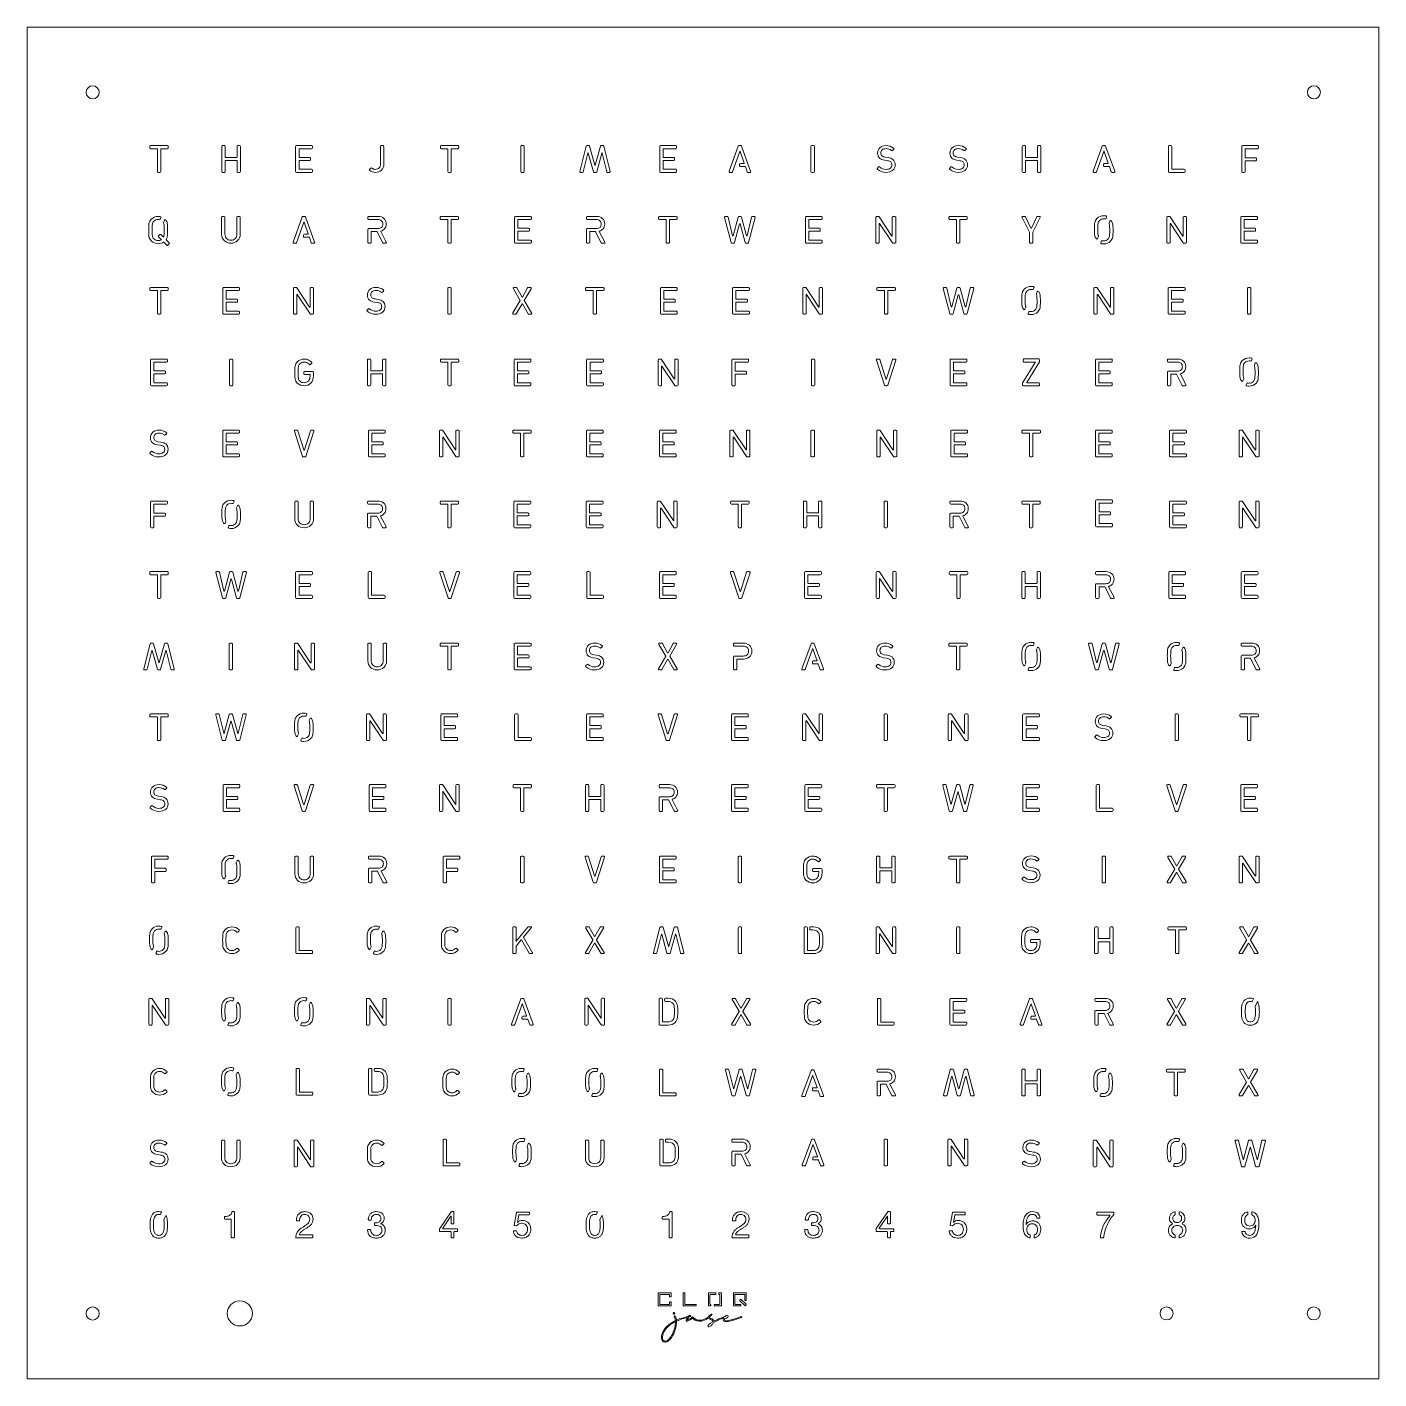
# Model space of a CAD drawing. Header units: millimetres. Extents: x 0 to 620, y 0 to 620.
import ezdxf

# ---------------------------------------------------------------- set-up
doc = ezdxf.new("R2010")
doc.units = ezdxf.units.MM
doc.header["$MEASUREMENT"] = 0
doc.layers.add('Layer 1', color=7, linetype='Continuous', lineweight=0)

# ---------------------------------------------------------------- blocks, each defined once
blk = doc.blocks.new('Block_2')
at = {"layer": 'Layer 1', "color": 250, "lineweight": 9, "true_color": 0x231f20}
for points, knots in [([(327.56, 28.59), (327.56, 28.59), (327.54, 28.59), (327.54, 28.59), (327.46, 28.59), (327.19, 28.5), (326.71, 28.3), (323.69, 27.21), (321.66, 26.68), (320.61, 26.71), (320.61, 26.71), (320.52, 26.71), (320.52, 26.71), (320.04, 26.72), (319.8, 26.88), (319.81, 27.19), (319.81, 27.19), (319.81, 27.22), (319.81, 27.22), (319.82, 27.39), (319.87, 27.56), (319.97, 27.75), (320.07, 27.74), (320.33, 27.81), (320.73, 27.95), (321.28, 28.23), (321.55, 28.5), (321.56, 28.76), (321.56, 28.76), (321.56, 28.79), (321.56, 28.79), (321.56, 29.01), (321.42, 29.15), (321.13, 29.21), (320.86, 29.21), (320.53, 29.05), (320.14, 28.7), (320.1, 28.67), (320.07, 28.64), (320.04, 28.6), (319.99, 28.6), (319.91, 28.58), (319.78, 28.54), (317.88, 27.85), (316.3, 27.17), (315.03, 26.49), (315.03, 26.49), (315.01, 26.49), (315.01, 26.49), (315.01, 26.95), (314.73, 27.29), (314.17, 27.51), (313.34, 27.74), (312.92, 27.97), (312.92, 28.22), (312.92, 28.22), (312.92, 28.26), (312.92, 28.26), (312.92, 28.43), (313.1, 28.65), (313.44, 28.92), (313.89, 29.19), (314.12, 29.36), (314.15, 29.44), (314.15, 29.53), (314.1, 29.6), (314.01, 29.65), (314.01, 29.65), (313.85, 29.65), (313.85, 29.65), (313.14, 29.27), (312.7, 28.9), (312.52, 28.56), (311.1, 27.46), (309.77, 26.92), (308.5, 26.92), (308.5, 26.92), (308.49, 26.92), (308.49, 26.92), (307.32, 26.92), (306.63, 27.16), (305.7, 28.08), (305.45, 28.37), (305.3, 28.51), (305.23, 28.51), (305.23, 28.51), (305.21, 28.51), (305.21, 28.51), (305.15, 28.51), (304.98, 28.37), (304.72, 28.08), (303.89, 27.27), (302.99, 27.05), (302.76, 26.98), (302.76, 26.98), (302.76, 26.99), (302.75, 26.99), (302.86, 27.29), (303, 27.57), (303.17, 27.82), (303.66, 28.48), (303.74, 28.72), (303.91, 28.69), (304.32, 28.63), (304.38, 28.67), (304.37, 28.83), (304.37, 29.13), (304.17, 29.16), (303.95, 29.17), (303.71, 29.17), (303.73, 29.2), (303.22, 28.58), (302.86, 28.53), (302.13, 28.38), (301.02, 28.11), (299.58, 27.68), (298.52, 27.31), (297.84, 26.99), (297.84, 26.99), (297.82, 26.99), (297.82, 26.99), (297.62, 28.27), (297.39, 28.91), (297.13, 28.91), (296.98, 28.91), (296.89, 28.83), (296.84, 28.68), (297.17, 27.92), (297.33, 27.29), (297.33, 26.78), (297.33, 26.78), (297.33, 26.75), (297.33, 26.75), (296.42, 26.35), (295.36, 25.68), (294.13, 24.74), (291.99, 22.81), (290.92, 20.92), (290.92, 19.07), (290.92, 19.07), (290.95, 18.78), (290.95, 18.78), (291.1, 17.56), (291.64, 16.94), (292.55, 16.94), (292.55, 16.94), (292.81, 16.94), (292.81, 16.94), (293.67, 16.94), (294.58, 17.61), (295.55, 18.93), (297.08, 21.31), (297.84, 23.83), (297.84, 26.49), (297.84, 26.49), (297.84, 26.56), (297.84, 26.56), (298.02, 26.6), (298.11, 26.64), (298.11, 26.67), (299.27, 27.17), (300.65, 27.61), (302.23, 27.99), (302.47, 28.03), (302.67, 28.06), (302.84, 28.1), (302.47, 27.56), (302.27, 27.15), (302.27, 26.86), (302.27, 26.86), (302.27, 26.8), (302.27, 26.8), (302.27, 26.75), (302.28, 26.71), (302.29, 26.68), (302.34, 26.57), (302.43, 26.51), (302.55, 26.51), (302.77, 26.51), (304.15, 26.73), (305.18, 27.94), (305.56, 27.56), (306.45, 26.37), (308.35, 26.48), (308.35, 26.48), (308.54, 26.48), (308.54, 26.48), (309.4, 26.48), (310.34, 26.76), (311.38, 27.31), (311.76, 27.52), (312.12, 27.75), (312.46, 28), (312.55, 27.75), (312.81, 27.54), (313.27, 27.36), (314.1, 27.15), (314.51, 26.86), (314.51, 26.49), (314.51, 26.42), (314.5, 26.32), (314.47, 26.2), (312.97, 25.35), (312.23, 24.73), (312.23, 24.34), (312.23, 24.34), (312.23, 24.29), (312.23, 24.29), (312.23, 24.1), (312.35, 23.99), (312.59, 23.96), (312.59, 23.96), (312.75, 23.96), (312.75, 23.96), (313.03, 23.96), (313.46, 24.22), (314.04, 24.75), (314.43, 25.15), (314.7, 25.54), (314.87, 25.93), (315.9, 26.52), (317.35, 27.19), (319.24, 27.92), (319.37, 27.96), (319.49, 28), (319.6, 28.03), (319.42, 27.75), (319.32, 27.48), (319.32, 27.24), (319.32, 27.24), (319.31, 27.12), (319.31, 27.12), (319.31, 27.06), (319.31, 27.01), (319.33, 26.98), (319.44, 26.55), (319.84, 26.32), (320.5, 26.3), (320.5, 26.3), (320.56, 26.3), (320.56, 26.3), (321.05, 26.29), (321.79, 26.4), (322.8, 26.64), (324.39, 27.05), (325.85, 27.52), (327.2, 28.06), (327.57, 28.16), (327.76, 28.27), (327.77, 28.39), (327.77, 28.5), (327.7, 28.56), (327.56, 28.59)], [0, 0, 0, 0, 1, 1, 1, 2, 2, 2, 3, 3, 3, 4, 4, 4, 5, 5, 5, 6, 6, 6, 7, 7, 7, 8, 8, 8, 9, 9, 9, 10, 10, 10, 11, 11, 11, 12, 12, 12, 13, 13, 13, 14, 14, 14, 15, 15, 15, 16, 16, 16, 17, 17, 17, 18, 18, 18, 19, 19, 19, 20, 20, 20, 21, 21, 21, 22, 22, 22, 23, 23, 23, 24, 24, 24, 25, 25, 25, 26, 26, 26, 27, 27, 27, 28, 28, 28, 29, 29, 29, 30, 30, 30, 31, 31, 31, 32, 32, 32, 33, 33, 33, 34, 34, 34, 35, 35, 35, 36, 36, 36, 37, 37, 37, 38, 38, 38, 39, 39, 39, 40, 40, 40, 41, 41, 41, 42, 42, 42, 43, 43, 43, 44, 44, 44, 45, 45, 45, 46, 46, 46, 47, 47, 47, 48, 48, 48, 49, 49, 49, 50, 50, 50, 51, 51, 51, 52, 52, 52, 53, 53, 53, 54, 54, 54, 55, 55, 55, 56, 56, 56, 57, 57, 57, 58, 58, 58, 59, 59, 59, 60, 60, 60, 61, 61, 61, 62, 62, 62, 63, 63, 63, 64, 64, 64, 65, 65, 65, 66, 66, 66, 67, 67, 67, 68, 68, 68, 69, 69, 69, 70, 70, 70, 71, 71, 71, 72, 72, 72, 73, 73, 73, 74, 74, 74, 75, 75, 75, 76, 76, 76, 77, 77, 77, 78, 78, 78, 79, 79, 79, 80, 80, 80, 81, 81, 81, 82, 82, 82, 83, 83, 83, 84, 84, 84, 84]), ([(296.04, 20.72), (294.92, 18.47), (293.82, 17.35), (292.75, 17.35), (292.75, 17.35), (292.7, 17.35), (292.7, 17.35), (292.57, 17.35), (292.44, 17.37), (292.29, 17.41), (291.72, 17.65), (291.44, 18.18), (291.44, 19.01), (291.44, 19.01), (291.44, 19.28), (291.44, 19.28), (291.44, 20.26), (291.87, 21.38), (292.75, 22.64), (293.25, 23.34), (293.94, 24.05), (294.84, 24.77), (295.7, 25.4), (296.53, 25.91), (297.33, 26.3), (297.33, 26.3), (297.36, 26.3), (297.36, 26.3), (297.36, 24.55), (296.92, 22.69), (296.04, 20.72)], [0, 0, 0, 0, 1, 1, 1, 2, 2, 2, 3, 3, 3, 4, 4, 4, 5, 5, 5, 6, 6, 6, 7, 7, 7, 8, 8, 8, 9, 9, 9, 10, 10, 10, 10]), ([(296.65, 29.74), (296.65, 29.74), (296.68, 29.74), (296.68, 29.74), (296.74, 29.74), (296.8, 29.76), (296.87, 29.8), (296.95, 29.87), (296.99, 29.93), (296.99, 30), (296.99, 30), (296.99, 30.05), (296.99, 30.05), (297.01, 30.09), (297.01, 30.13), (297.01, 30.15), (297.01, 30.15), (297.01, 30.17), (297.01, 30.17), (297.01, 30.21), (297, 30.24), (296.98, 30.28), (296.92, 30.38), (296.84, 30.43), (296.74, 30.43), (296.74, 30.43), (296.71, 30.43), (296.71, 30.43), (296.65, 30.43), (296.6, 30.42), (296.54, 30.39), (296.43, 30.33), (296.38, 30.25), (296.38, 30.16), (296.38, 30.14), (296.38, 30.11), (296.39, 30.09), (296.38, 30.07), (296.38, 30.04), (296.38, 30.01), (296.38, 30.01), (296.38, 29.99), (296.38, 29.99), (296.38, 29.95), (296.39, 29.9), (296.41, 29.86), (296.48, 29.78), (296.56, 29.74), (296.65, 29.74)], [0, 0, 0, 0, 1, 1, 1, 2, 2, 2, 3, 3, 3, 4, 4, 4, 5, 5, 5, 6, 6, 6, 7, 7, 7, 8, 8, 8, 9, 9, 9, 10, 10, 10, 11, 11, 11, 12, 12, 12, 13, 13, 13, 14, 14, 14, 15, 15, 15, 16, 16, 16, 16])]:
    blk.add_open_spline(points, degree=3, knots=knots, dxfattribs=at)
blk = doc.blocks.new('Block_3')
at = {"layer": 'Layer 1', "color": 250, "lineweight": 9, "true_color": 0x231f20}
for points in [[(313.6, 34.2), (313.6, 34.2), (313.48, 34.2), (313.48, 34.2), (313.3, 34.2), (313.16, 34.35), (313.16, 34.52), (313.16, 34.52), (313.16, 38.49), (313.16, 38.49), (313.16, 38.67), (313.3, 38.81), (313.48, 38.81), (313.48, 38.81), (315.86, 38.81), (315.86, 38.81), (315.86, 38.81), (315.86, 39.49), (315.86, 39.49), (315.86, 39.49), (312.67, 39.49), (312.67, 39.49), (312.57, 39.49), (312.48, 39.41), (312.48, 39.3), (312.48, 39.3), (312.48, 33.71), (312.48, 33.71), (312.48, 33.6), (312.57, 33.52), (312.67, 33.52), (312.67, 33.52), (313.6, 33.52), (313.6, 33.52), (313.6, 33.52), (313.6, 34.2), (313.6, 34.2)], [(318.24, 39.49), (318.24, 39.49), (317.31, 39.49), (317.31, 39.49), (317.31, 39.49), (317.31, 38.81), (317.31, 38.81), (317.31, 38.81), (317.43, 38.81), (317.43, 38.81), (317.6, 38.81), (317.75, 38.67), (317.75, 38.49), (317.75, 38.49), (317.75, 34.52), (317.75, 34.52), (317.75, 34.35), (317.6, 34.2), (317.43, 34.2), (317.43, 34.2), (315.05, 34.2), (315.05, 34.2), (315.05, 34.2), (315.05, 33.52), (315.05, 33.52), (315.05, 33.52), (318.24, 33.52), (318.24, 33.52), (318.34, 33.52), (318.43, 33.6), (318.43, 33.71), (318.43, 33.71), (318.43, 39.3), (318.43, 39.3), (318.43, 39.41), (318.34, 39.49), (318.24, 39.49)]]:
    blk.add_open_spline(points, degree=3, knots=[0, 0, 0, 0, 1, 1, 1, 2, 2, 2, 3, 3, 3, 4, 4, 4, 5, 5, 5, 6, 6, 6, 7, 7, 7, 8, 8, 8, 9, 9, 9, 10, 10, 10, 11, 11, 11, 12, 12, 12, 12], dxfattribs=at)
blk = doc.blocks.new('Block_1')
at = {"layer": 'Layer 1', "color": 250, "lineweight": 9, "true_color": 0x231f20}
for points, knots in [([(290.14, 38.6), (290.14, 38.71), (290.22, 38.79), (290.33, 38.79), (290.33, 38.79), (294.5, 38.79), (294.5, 38.79), (294.6, 38.79), (294.69, 38.71), (294.69, 38.6), (294.69, 38.6), (294.69, 37.82), (294.69, 37.82), (294.69, 37.71), (294.77, 37.63), (294.88, 37.63), (294.88, 37.63), (295.2, 37.63), (295.2, 37.63), (295.3, 37.63), (295.39, 37.71), (295.39, 37.82), (295.39, 37.82), (295.39, 39.3), (295.39, 39.3), (295.39, 39.41), (295.3, 39.49), (295.2, 39.49), (295.2, 39.49), (289.63, 39.49), (289.63, 39.49), (289.53, 39.49), (289.44, 39.41), (289.44, 39.3), (289.44, 39.3), (289.44, 33.71), (289.44, 33.71), (289.44, 33.6), (289.53, 33.52), (289.63, 33.52), (289.63, 33.52), (295.2, 33.52), (295.2, 33.52), (295.3, 33.52), (295.39, 33.6), (295.39, 33.71), (295.39, 33.71), (295.39, 35.13), (295.39, 35.13), (295.39, 35.24), (295.3, 35.32), (295.2, 35.32), (295.2, 35.32), (294.88, 35.32), (294.88, 35.32), (294.77, 35.32), (294.69, 35.24), (294.69, 35.13), (294.69, 35.13), (294.69, 34.41), (294.69, 34.41), (294.69, 34.3), (294.6, 34.22), (294.5, 34.22), (294.5, 34.22), (290.33, 34.22), (290.33, 34.22), (290.22, 34.22), (290.14, 34.3), (290.14, 34.41), (290.14, 34.41), (290.14, 38.6), (290.14, 38.6)], [0, 0, 0, 0, 1, 1, 1, 2, 2, 2, 3, 3, 3, 4, 4, 4, 5, 5, 5, 6, 6, 6, 7, 7, 7, 8, 8, 8, 9, 9, 9, 10, 10, 10, 11, 11, 11, 12, 12, 12, 13, 13, 13, 14, 14, 14, 15, 15, 15, 16, 16, 16, 17, 17, 17, 18, 18, 18, 19, 19, 19, 20, 20, 20, 21, 21, 21, 22, 22, 22, 23, 23, 23, 24, 24, 24, 24]), ([(301.64, 39.3), (301.64, 39.41), (301.56, 39.49), (301.45, 39.49), (301.45, 39.49), (301.15, 39.49), (301.15, 39.49), (301.05, 39.49), (300.96, 39.41), (300.96, 39.3), (300.96, 39.3), (300.96, 33.71), (300.96, 33.71), (300.96, 33.6), (301.05, 33.52), (301.15, 33.52), (301.15, 33.52), (306.72, 33.52), (306.72, 33.52), (306.82, 33.52), (306.91, 33.6), (306.91, 33.71), (306.91, 33.71), (306.91, 34.01), (306.91, 34.01), (306.91, 34.12), (306.82, 34.2), (306.72, 34.2), (306.72, 34.2), (301.83, 34.2), (301.83, 34.2), (301.73, 34.2), (301.64, 34.29), (301.64, 34.39), (301.64, 34.39), (301.64, 39.3), (301.64, 39.3)], [0, 0, 0, 0, 1, 1, 1, 2, 2, 2, 3, 3, 3, 4, 4, 4, 5, 5, 5, 6, 6, 6, 7, 7, 7, 8, 8, 8, 9, 9, 9, 10, 10, 10, 11, 11, 11, 12, 12, 12, 12]), ([(324.62, 38.6), (324.62, 38.71), (324.71, 38.79), (324.81, 38.79), (324.81, 38.79), (328.99, 38.79), (328.99, 38.79), (329.09, 38.79), (329.18, 38.71), (329.18, 38.6), (329.18, 38.6), (329.18, 36.2), (329.18, 36.2), (329.18, 36.09), (329.26, 36.01), (329.37, 36.01), (329.37, 36.01), (329.68, 36.01), (329.68, 36.01), (329.79, 36.01), (329.87, 36.09), (329.87, 36.2), (329.87, 36.2), (329.87, 39.3), (329.87, 39.3), (329.87, 39.41), (329.79, 39.49), (329.68, 39.49), (329.68, 39.49), (324.12, 39.49), (324.12, 39.49), (324.01, 39.49), (323.93, 39.41), (323.93, 39.3), (323.93, 39.3), (323.93, 33.71), (323.93, 33.71), (323.93, 33.6), (324.01, 33.52), (324.12, 33.52), (324.12, 33.52), (327.21, 33.52), (327.21, 33.52), (327.31, 33.52), (327.4, 33.6), (327.4, 33.71), (327.4, 33.71), (327.4, 34.03), (327.4, 34.03), (327.4, 34.13), (327.31, 34.22), (327.21, 34.22), (327.21, 34.22), (324.81, 34.22), (324.81, 34.22), (324.71, 34.22), (324.62, 34.3), (324.62, 34.41), (324.62, 34.41), (324.62, 38.6), (324.62, 38.6)], [0, 0, 0, 0, 1, 1, 1, 2, 2, 2, 3, 3, 3, 4, 4, 4, 5, 5, 5, 6, 6, 6, 7, 7, 7, 8, 8, 8, 9, 9, 9, 10, 10, 10, 11, 11, 11, 12, 12, 12, 13, 13, 13, 14, 14, 14, 15, 15, 15, 16, 16, 16, 17, 17, 17, 18, 18, 18, 19, 19, 19, 20, 20, 20, 20]), ([(326.96, 35.87), (326.89, 35.95), (326.89, 36.07), (326.96, 36.14), (326.96, 36.14), (327.26, 36.44), (327.26, 36.44), (327.34, 36.52), (327.46, 36.52), (327.53, 36.44), (327.53, 36.44), (329.74, 34.23), (329.74, 34.23), (329.81, 34.15), (329.81, 34.03), (329.74, 33.96), (329.74, 33.96), (329.44, 33.65), (329.44, 33.65), (329.36, 33.58), (329.24, 33.58), (329.17, 33.65), (329.17, 33.65), (326.96, 35.87), (326.96, 35.87)], [0, 0, 0, 0, 1, 1, 1, 2, 2, 2, 3, 3, 3, 4, 4, 4, 5, 5, 5, 6, 6, 6, 7, 7, 7, 8, 8, 8, 8])]:
    blk.add_open_spline(points, degree=3, knots=knots, dxfattribs=at)
at = {"layer": 'Layer 1'}
for name in ['Block_3', 'Block_2']:
    blk.add_blockref(name, (0, 0), dxfattribs=at)
blk = doc.blocks.new('Block_5')
at = {"layer": 'Layer 1', "color": 250, "lineweight": 9, "true_color": 0x231f20}
blk.add_open_spline([(97.49, 553.34), (97.49, 553.34), (96.69, 553.34), (96.69, 553.34), (96.48, 553.34), (96.32, 553.5), (96.32, 553.71), (96.32, 553.71), (96.32, 558.71), (96.32, 558.71), (96.32, 558.77), (96.27, 558.81), (96.21, 558.81), (96.21, 558.81), (90.99, 558.81), (90.99, 558.81), (90.93, 558.81), (90.89, 558.77), (90.89, 558.71), (90.89, 558.71), (90.89, 553.71), (90.89, 553.71), (90.89, 553.5), (90.72, 553.34), (90.52, 553.34), (90.52, 553.34), (89.71, 553.34), (89.71, 553.34), (89.51, 553.34), (89.34, 553.5), (89.34, 553.71), (89.34, 553.71), (89.34, 565.23), (89.34, 565.23), (89.34, 565.44), (89.51, 565.6), (89.71, 565.6), (89.71, 565.6), (90.52, 565.6), (90.52, 565.6), (90.72, 565.6), (90.89, 565.44), (90.89, 565.23), (90.89, 565.23), (90.89, 560.33), (90.89, 560.33), (90.89, 560.27), (90.93, 560.23), (90.99, 560.23), (90.99, 560.23), (96.21, 560.23), (96.21, 560.23), (96.27, 560.23), (96.32, 560.27), (96.32, 560.33), (96.32, 560.33), (96.32, 565.23), (96.32, 565.23), (96.32, 565.44), (96.48, 565.6), (96.69, 565.6), (96.69, 565.6), (97.49, 565.6), (97.49, 565.6), (97.7, 565.6), (97.86, 565.44), (97.86, 565.23), (97.86, 565.23), (97.86, 553.71), (97.86, 553.71), (97.86, 553.5), (97.7, 553.34), (97.49, 553.34)], degree=3, knots=[0, 0, 0, 0, 1, 1, 1, 2, 2, 2, 3, 3, 3, 4, 4, 4, 5, 5, 5, 6, 6, 6, 7, 7, 7, 8, 8, 8, 9, 9, 9, 10, 10, 10, 11, 11, 11, 12, 12, 12, 13, 13, 13, 14, 14, 14, 15, 15, 15, 16, 16, 16, 17, 17, 17, 18, 18, 18, 19, 19, 19, 20, 20, 20, 21, 21, 21, 22, 22, 22, 23, 23, 23, 24, 24, 24, 24], dxfattribs=at)
blk = doc.blocks.new('Block_6')
at = {"layer": 'Layer 1', "color": 250, "lineweight": 9, "true_color": 0x231f20}
blk.add_open_spline([(130.53, 553.34), (130.53, 553.34), (123.55, 553.34), (123.55, 553.34), (123.35, 553.34), (123.18, 553.5), (123.18, 553.71), (123.18, 553.71), (123.18, 565.23), (123.18, 565.23), (123.18, 565.44), (123.35, 565.6), (123.55, 565.6), (123.55, 565.6), (130.53, 565.6), (130.53, 565.6), (130.73, 565.6), (130.9, 565.44), (130.9, 565.23), (130.9, 565.23), (130.9, 564.56), (130.9, 564.56), (130.9, 564.36), (130.73, 564.19), (130.53, 564.19), (130.53, 564.19), (124.83, 564.19), (124.83, 564.19), (124.78, 564.19), (124.73, 564.14), (124.73, 564.09), (124.73, 564.09), (124.73, 560.33), (124.73, 560.33), (124.73, 560.27), (124.78, 560.23), (124.83, 560.23), (124.83, 560.23), (129.62, 560.23), (129.62, 560.23), (129.82, 560.23), (129.99, 560.06), (129.99, 559.86), (129.99, 559.86), (129.99, 559.18), (129.99, 559.18), (129.99, 558.98), (129.82, 558.81), (129.62, 558.81), (129.62, 558.81), (124.83, 558.81), (124.83, 558.81), (124.78, 558.81), (124.73, 558.77), (124.73, 558.71), (124.73, 558.71), (124.73, 554.85), (124.73, 554.85), (124.73, 554.8), (124.78, 554.75), (124.83, 554.75), (124.83, 554.75), (130.53, 554.75), (130.53, 554.75), (130.73, 554.75), (130.9, 554.58), (130.9, 554.38), (130.9, 554.38), (130.9, 553.71), (130.9, 553.71), (130.9, 553.5), (130.73, 553.34), (130.53, 553.34)], degree=3, knots=[0, 0, 0, 0, 1, 1, 1, 2, 2, 2, 3, 3, 3, 4, 4, 4, 5, 5, 5, 6, 6, 6, 7, 7, 7, 8, 8, 8, 9, 9, 9, 10, 10, 10, 11, 11, 11, 12, 12, 12, 13, 13, 13, 14, 14, 14, 15, 15, 15, 16, 16, 16, 17, 17, 17, 18, 18, 18, 19, 19, 19, 20, 20, 20, 21, 21, 21, 22, 22, 22, 23, 23, 23, 24, 24, 24, 24], dxfattribs=at)
blk = doc.blocks.new('Block_7')
at = {"layer": 'Layer 1', "color": 250, "lineweight": 9, "true_color": 0x231f20}
blk.add_open_spline([(159.79, 553.34), (158.75, 553.34), (157.87, 553.65), (157.16, 554.27), (157.09, 554.34), (157.04, 554.43), (157.04, 554.53), (157.04, 554.63), (157.08, 554.73), (157.15, 554.81), (157.15, 554.81), (157.67, 555.33), (157.67, 555.33), (157.81, 555.46), (158.02, 555.47), (158.17, 555.34), (158.63, 554.94), (159.18, 554.74), (159.79, 554.74), (160.53, 554.74), (161.1, 554.96), (161.5, 555.4), (161.9, 555.85), (162.1, 556.5), (162.1, 557.35), (162.1, 557.35), (162.1, 565.23), (162.1, 565.23), (162.1, 565.44), (162.27, 565.6), (162.47, 565.6), (162.47, 565.6), (163.27, 565.6), (163.27, 565.6), (163.47, 565.6), (163.64, 565.44), (163.64, 565.23), (163.64, 565.23), (163.64, 557.18), (163.64, 557.18), (163.64, 556.01), (163.28, 555.07), (162.57, 554.38), (161.86, 553.69), (160.93, 553.34), (159.79, 553.34)], degree=3, knots=[0, 0, 0, 0, 1, 1, 1, 2, 2, 2, 3, 3, 3, 4, 4, 4, 5, 5, 5, 6, 6, 6, 7, 7, 7, 8, 8, 8, 9, 9, 9, 10, 10, 10, 11, 11, 11, 12, 12, 12, 13, 13, 13, 14, 14, 14, 15, 15, 15, 15], dxfattribs=at)
blk = doc.blocks.new('Block_8')
at = {"layer": 'Layer 1', "color": 250, "lineweight": 9, "true_color": 0x231f20}
blk.add_open_spline([(227.64, 553.34), (227.64, 553.34), (226.83, 553.34), (226.83, 553.34), (226.63, 553.34), (226.46, 553.5), (226.46, 553.71), (226.46, 553.71), (226.46, 565.23), (226.46, 565.23), (226.46, 565.44), (226.63, 565.6), (226.83, 565.6), (226.83, 565.6), (227.64, 565.6), (227.64, 565.6), (227.84, 565.6), (228.01, 565.44), (228.01, 565.23), (228.01, 565.23), (228.01, 553.71), (228.01, 553.71), (228.01, 553.5), (227.84, 553.34), (227.64, 553.34)], degree=3, knots=[0, 0, 0, 0, 1, 1, 1, 2, 2, 2, 3, 3, 3, 4, 4, 4, 5, 5, 5, 6, 6, 6, 7, 7, 7, 8, 8, 8, 8], dxfattribs=at)
blk = doc.blocks.new('Block_9')
at = {"layer": 'Layer 1', "color": 250, "lineweight": 9, "true_color": 0x231f20}
blk.add_open_spline([(297.51, 553.34), (297.51, 553.34), (290.53, 553.34), (290.53, 553.34), (290.33, 553.34), (290.16, 553.5), (290.16, 553.71), (290.16, 553.71), (290.16, 565.23), (290.16, 565.23), (290.16, 565.44), (290.33, 565.6), (290.53, 565.6), (290.53, 565.6), (297.51, 565.6), (297.51, 565.6), (297.71, 565.6), (297.88, 565.44), (297.88, 565.23), (297.88, 565.23), (297.88, 564.56), (297.88, 564.56), (297.88, 564.36), (297.71, 564.19), (297.51, 564.19), (297.51, 564.19), (291.81, 564.19), (291.81, 564.19), (291.76, 564.19), (291.71, 564.14), (291.71, 564.09), (291.71, 564.09), (291.71, 560.33), (291.71, 560.33), (291.71, 560.27), (291.76, 560.23), (291.81, 560.23), (291.81, 560.23), (296.6, 560.23), (296.6, 560.23), (296.8, 560.23), (296.97, 560.06), (296.97, 559.86), (296.97, 559.86), (296.97, 559.18), (296.97, 559.18), (296.97, 558.98), (296.8, 558.81), (296.6, 558.81), (296.6, 558.81), (291.81, 558.81), (291.81, 558.81), (291.76, 558.81), (291.71, 558.77), (291.71, 558.71), (291.71, 558.71), (291.71, 554.85), (291.71, 554.85), (291.71, 554.8), (291.76, 554.75), (291.81, 554.75), (291.81, 554.75), (297.51, 554.75), (297.51, 554.75), (297.71, 554.75), (297.88, 554.58), (297.88, 554.38), (297.88, 554.38), (297.88, 553.71), (297.88, 553.71), (297.88, 553.5), (297.71, 553.34), (297.51, 553.34)], degree=3, knots=[0, 0, 0, 0, 1, 1, 1, 2, 2, 2, 3, 3, 3, 4, 4, 4, 5, 5, 5, 6, 6, 6, 7, 7, 7, 8, 8, 8, 9, 9, 9, 10, 10, 10, 11, 11, 11, 12, 12, 12, 13, 13, 13, 14, 14, 14, 15, 15, 15, 16, 16, 16, 17, 17, 17, 18, 18, 18, 19, 19, 19, 20, 20, 20, 21, 21, 21, 22, 22, 22, 23, 23, 23, 24, 24, 24, 24], dxfattribs=at)
blk = doc.blocks.new('Block_10')
at = {"layer": 'Layer 1', "color": 250, "lineweight": 9, "true_color": 0x231f20}
blk.add_open_spline([(331.51, 553.34), (331.51, 553.34), (330.65, 553.34), (330.65, 553.34), (330.5, 553.34), (330.36, 553.44), (330.31, 553.58), (330.31, 553.58), (329.46, 555.98), (329.46, 555.98), (329.44, 556.02), (329.4, 556.05), (329.36, 556.05), (329.36, 556.05), (327.14, 556.05), (327.14, 556.05), (327.04, 556.05), (326.95, 556.09), (326.88, 556.16), (326.81, 556.23), (326.77, 556.32), (326.77, 556.42), (326.77, 556.42), (326.78, 557.06), (326.78, 557.06), (326.78, 557.26), (326.95, 557.43), (327.15, 557.43), (327.15, 557.43), (328.82, 557.43), (328.82, 557.43), (328.85, 557.43), (328.89, 557.44), (328.91, 557.47), (328.93, 557.5), (328.93, 557.53), (328.92, 557.57), (328.92, 557.57), (327.03, 562.95), (327.03, 562.95), (327, 563.02), (326.93, 563.03), (326.93, 563.02), (326.91, 563.02), (326.85, 563.02), (326.83, 562.95), (326.83, 562.95), (323.5, 553.58), (323.5, 553.58), (323.45, 553.44), (323.31, 553.34), (323.16, 553.34), (323.16, 553.34), (322.3, 553.34), (322.3, 553.34), (322.18, 553.34), (322.06, 553.4), (322, 553.5), (321.93, 553.59), (321.91, 553.72), (321.95, 553.83), (321.95, 553.83), (326.19, 565.36), (326.19, 565.36), (326.25, 565.5), (326.39, 565.6), (326.54, 565.6), (326.54, 565.6), (327.29, 565.6), (327.29, 565.6), (327.44, 565.6), (327.58, 565.5), (327.63, 565.36), (327.63, 565.36), (331.86, 553.83), (331.86, 553.83), (331.9, 553.72), (331.88, 553.59), (331.81, 553.5), (331.75, 553.4), (331.63, 553.34), (331.51, 553.34)], degree=3, knots=[0, 0, 0, 0, 1, 1, 1, 2, 2, 2, 3, 3, 3, 4, 4, 4, 5, 5, 5, 6, 6, 6, 7, 7, 7, 8, 8, 8, 9, 9, 9, 10, 10, 10, 11, 11, 11, 12, 12, 12, 13, 13, 13, 14, 14, 14, 15, 15, 15, 16, 16, 16, 17, 17, 17, 18, 18, 18, 19, 19, 19, 20, 20, 20, 21, 21, 21, 22, 22, 22, 23, 23, 23, 24, 24, 24, 25, 25, 25, 26, 26, 26, 27, 27, 27, 27], dxfattribs=at)
blk = doc.blocks.new('Block_11')
at = {"layer": 'Layer 1', "color": 250, "lineweight": 9, "true_color": 0x231f20}
blk.add_open_spline([(360.69, 553.34), (360.69, 553.34), (359.88, 553.34), (359.88, 553.34), (359.68, 553.34), (359.51, 553.5), (359.51, 553.71), (359.51, 553.71), (359.51, 565.23), (359.51, 565.23), (359.51, 565.44), (359.68, 565.6), (359.88, 565.6), (359.88, 565.6), (360.69, 565.6), (360.69, 565.6), (360.89, 565.6), (361.06, 565.44), (361.06, 565.23), (361.06, 565.23), (361.06, 553.71), (361.06, 553.71), (361.06, 553.5), (360.89, 553.34), (360.69, 553.34)], degree=3, knots=[0, 0, 0, 0, 1, 1, 1, 2, 2, 2, 3, 3, 3, 4, 4, 4, 5, 5, 5, 6, 6, 6, 7, 7, 7, 8, 8, 8, 8], dxfattribs=at)
blk = doc.blocks.new('Block_12')
at = {"layer": 'Layer 1', "color": 250, "lineweight": 9, "true_color": 0x231f20}
blk.add_open_spline([(427.1, 553.34), (425.51, 553.34), (424.18, 553.82), (423.15, 554.76), (423.07, 554.83), (423.03, 554.92), (423.03, 555.02), (423.03, 555.12), (423.07, 555.22), (423.14, 555.29), (423.14, 555.29), (423.67, 555.82), (423.67, 555.82), (423.81, 555.96), (424.03, 555.96), (424.17, 555.83), (424.98, 555.1), (425.97, 554.73), (427.14, 554.73), (427.96, 554.73), (428.62, 554.91), (429.09, 555.28), (429.56, 555.64), (429.79, 556.14), (429.79, 556.78), (429.79, 557.39), (429.61, 557.86), (429.27, 558.16), (428.99, 558.41), (428.5, 558.59), (427.8, 558.69), (427.8, 558.69), (426.42, 558.91), (426.42, 558.91), (425.46, 559.05), (424.71, 559.37), (424.18, 559.83), (423.56, 560.39), (423.24, 561.16), (423.24, 562.14), (423.24, 563.18), (423.6, 564.03), (424.31, 564.66), (425.01, 565.28), (425.97, 565.6), (427.15, 565.6), (428.47, 565.6), (429.61, 565.21), (430.56, 564.45), (430.64, 564.38), (430.68, 564.29), (430.69, 564.18), (430.69, 564.08), (430.65, 563.98), (430.58, 563.9), (430.58, 563.9), (430.1, 563.42), (430.1, 563.42), (429.97, 563.29), (429.75, 563.28), (429.61, 563.4), (428.93, 563.96), (428.08, 564.24), (427.1, 564.24), (426.37, 564.24), (425.78, 564.05), (425.37, 563.68), (424.95, 563.31), (424.75, 562.82), (424.75, 562.19), (424.75, 561.63), (424.91, 561.21), (425.25, 560.92), (425.6, 560.62), (426.1, 560.42), (426.76, 560.31), (426.76, 560.31), (428.05, 560.11), (428.05, 560.11), (429.03, 559.97), (429.78, 559.68), (430.27, 559.25), (430.96, 558.67), (431.31, 557.85), (431.31, 556.82), (431.31, 555.75), (430.92, 554.9), (430.15, 554.27), (429.39, 553.65), (428.37, 553.34), (427.1, 553.34)], degree=3, knots=[0, 0, 0, 0, 1, 1, 1, 2, 2, 2, 3, 3, 3, 4, 4, 4, 5, 5, 5, 6, 6, 6, 7, 7, 7, 8, 8, 8, 9, 9, 9, 10, 10, 10, 11, 11, 11, 12, 12, 12, 13, 13, 13, 14, 14, 14, 15, 15, 15, 16, 16, 16, 17, 17, 17, 18, 18, 18, 19, 19, 19, 20, 20, 20, 21, 21, 21, 22, 22, 22, 23, 23, 23, 24, 24, 24, 25, 25, 25, 26, 26, 26, 27, 27, 27, 28, 28, 28, 29, 29, 29, 30, 30, 30, 30], dxfattribs=at)
blk = doc.blocks.new('Block_13')
at = {"layer": 'Layer 1', "color": 250, "lineweight": 9, "true_color": 0x231f20}
blk.add_open_spline([(498.45, 553.34), (498.45, 553.34), (497.59, 553.34), (497.59, 553.34), (497.44, 553.34), (497.3, 553.44), (497.25, 553.58), (497.25, 553.58), (496.4, 555.98), (496.4, 555.98), (496.38, 556.02), (496.34, 556.05), (496.3, 556.05), (496.3, 556.05), (494.08, 556.05), (494.08, 556.05), (493.99, 556.05), (493.89, 556.09), (493.82, 556.16), (493.75, 556.23), (493.71, 556.32), (493.71, 556.42), (493.71, 556.42), (493.72, 557.06), (493.72, 557.06), (493.72, 557.26), (493.89, 557.43), (494.09, 557.43), (494.09, 557.43), (495.76, 557.43), (495.76, 557.43), (495.79, 557.43), (495.83, 557.44), (495.85, 557.47), (495.87, 557.5), (495.87, 557.53), (495.86, 557.57), (495.86, 557.57), (493.97, 562.95), (493.97, 562.95), (493.95, 563.02), (493.89, 563.02), (493.87, 563.02), (493.87, 563.02), (493.87, 563.02), (493.87, 563.02), (493.85, 563.02), (493.79, 563.02), (493.77, 562.95), (493.77, 562.95), (490.44, 553.58), (490.44, 553.58), (490.39, 553.44), (490.25, 553.34), (490.1, 553.34), (490.1, 553.34), (489.24, 553.34), (489.24, 553.34), (489.12, 553.34), (489.01, 553.4), (488.94, 553.5), (488.87, 553.59), (488.85, 553.72), (488.89, 553.83), (488.89, 553.83), (493.13, 565.36), (493.13, 565.36), (493.19, 565.5), (493.33, 565.6), (493.48, 565.6), (493.48, 565.6), (494.23, 565.6), (494.23, 565.6), (494.38, 565.6), (494.52, 565.5), (494.57, 565.36), (494.57, 565.36), (498.8, 553.83), (498.8, 553.83), (498.84, 553.72), (498.82, 553.59), (498.76, 553.5), (498.69, 553.4), (498.57, 553.34), (498.45, 553.34)], degree=3, knots=[0, 0, 0, 0, 1, 1, 1, 2, 2, 2, 3, 3, 3, 4, 4, 4, 5, 5, 5, 6, 6, 6, 7, 7, 7, 8, 8, 8, 9, 9, 9, 10, 10, 10, 11, 11, 11, 12, 12, 12, 13, 13, 13, 14, 14, 14, 15, 15, 15, 16, 16, 16, 17, 17, 17, 18, 18, 18, 19, 19, 19, 20, 20, 20, 21, 21, 21, 22, 22, 22, 23, 23, 23, 24, 24, 24, 25, 25, 25, 26, 26, 26, 27, 27, 27, 28, 28, 28, 28], dxfattribs=at)
blk = doc.blocks.new('Block_14')
at = {"layer": 'Layer 1', "color": 250, "lineweight": 9, "true_color": 0x231f20}
blk.add_open_spline([(558.24, 553.34), (558.24, 553.34), (557.43, 553.34), (557.43, 553.34), (557.23, 553.34), (557.06, 553.5), (557.06, 553.71), (557.06, 553.71), (557.06, 565.23), (557.06, 565.23), (557.06, 565.44), (557.23, 565.6), (557.43, 565.6), (557.43, 565.6), (564.41, 565.6), (564.41, 565.6), (564.61, 565.6), (564.78, 565.44), (564.78, 565.23), (564.78, 565.23), (564.78, 564.56), (564.78, 564.56), (564.78, 564.36), (564.61, 564.19), (564.41, 564.19), (564.41, 564.19), (558.71, 564.19), (558.71, 564.19), (558.65, 564.19), (558.61, 564.14), (558.61, 564.09), (558.61, 564.09), (558.61, 560.15), (558.61, 560.15), (558.61, 560.09), (558.65, 560.04), (558.71, 560.04), (558.71, 560.04), (563.5, 560.04), (563.5, 560.04), (563.7, 560.04), (563.87, 559.87), (563.87, 559.67), (563.87, 559.67), (563.87, 559), (563.87, 559), (563.87, 558.8), (563.7, 558.63), (563.5, 558.63), (563.5, 558.63), (558.71, 558.63), (558.71, 558.63), (558.65, 558.63), (558.61, 558.58), (558.61, 558.52), (558.61, 558.52), (558.61, 553.71), (558.61, 553.71), (558.61, 553.5), (558.44, 553.34), (558.24, 553.34)], degree=3, knots=[0, 0, 0, 0, 1, 1, 1, 2, 2, 2, 3, 3, 3, 4, 4, 4, 5, 5, 5, 6, 6, 6, 7, 7, 7, 8, 8, 8, 9, 9, 9, 10, 10, 10, 11, 11, 11, 12, 12, 12, 13, 13, 13, 14, 14, 14, 15, 15, 15, 16, 16, 16, 17, 17, 17, 18, 18, 18, 19, 19, 19, 20, 20, 20, 20], dxfattribs=at)
blk = doc.blocks.new('Block_15')
at = {"layer": 'Layer 1', "color": 250, "lineweight": 9, "true_color": 0x231f20}
blk.add_open_spline([(464.57, 553.34), (464.57, 553.34), (463.76, 553.34), (463.76, 553.34), (463.56, 553.34), (463.39, 553.5), (463.39, 553.71), (463.39, 553.71), (463.39, 558.71), (463.39, 558.71), (463.39, 558.77), (463.34, 558.81), (463.29, 558.81), (463.29, 558.81), (458.06, 558.81), (458.06, 558.81), (458.01, 558.81), (457.96, 558.77), (457.96, 558.71), (457.96, 558.71), (457.96, 553.71), (457.96, 553.71), (457.96, 553.5), (457.79, 553.34), (457.59, 553.34), (457.59, 553.34), (456.78, 553.34), (456.78, 553.34), (456.58, 553.34), (456.41, 553.5), (456.41, 553.71), (456.41, 553.71), (456.41, 565.23), (456.41, 565.23), (456.41, 565.44), (456.58, 565.6), (456.78, 565.6), (456.78, 565.6), (457.59, 565.6), (457.59, 565.6), (457.79, 565.6), (457.96, 565.44), (457.96, 565.23), (457.96, 565.23), (457.96, 560.33), (457.96, 560.33), (457.96, 560.27), (458.01, 560.23), (458.06, 560.23), (458.06, 560.23), (463.29, 560.23), (463.29, 560.23), (463.34, 560.23), (463.39, 560.27), (463.39, 560.33), (463.39, 560.33), (463.39, 565.23), (463.39, 565.23), (463.39, 565.44), (463.56, 565.6), (463.76, 565.6), (463.76, 565.6), (464.57, 565.6), (464.57, 565.6), (464.77, 565.6), (464.94, 565.44), (464.94, 565.23), (464.94, 565.23), (464.94, 553.71), (464.94, 553.71), (464.94, 553.5), (464.77, 553.34), (464.57, 553.34)], degree=3, knots=[0, 0, 0, 0, 1, 1, 1, 2, 2, 2, 3, 3, 3, 4, 4, 4, 5, 5, 5, 6, 6, 6, 7, 7, 7, 8, 8, 8, 9, 9, 9, 10, 10, 10, 11, 11, 11, 12, 12, 12, 13, 13, 13, 14, 14, 14, 15, 15, 15, 16, 16, 16, 17, 17, 17, 18, 18, 18, 19, 19, 19, 20, 20, 20, 21, 21, 21, 22, 22, 22, 23, 23, 23, 24, 24, 24, 24], dxfattribs=at)
blk = doc.blocks.new('Block_16')
at = {"layer": 'Layer 1', "color": 250, "lineweight": 9, "true_color": 0x231f20}
blk.add_open_spline([(530.74, 553.34), (530.74, 553.34), (523.8, 553.34), (523.8, 553.34), (523.6, 553.34), (523.43, 553.5), (523.43, 553.71), (523.43, 553.71), (523.43, 565.23), (523.43, 565.23), (523.43, 565.44), (523.6, 565.6), (523.8, 565.6), (523.8, 565.6), (524.61, 565.6), (524.61, 565.6), (524.81, 565.6), (524.98, 565.44), (524.98, 565.23), (524.98, 565.23), (524.98, 554.85), (524.98, 554.85), (524.98, 554.8), (525.03, 554.75), (525.08, 554.75), (525.08, 554.75), (530.74, 554.75), (530.74, 554.75), (530.95, 554.75), (531.11, 554.58), (531.11, 554.38), (531.11, 554.38), (531.11, 553.71), (531.11, 553.71), (531.11, 553.5), (530.95, 553.34), (530.74, 553.34)], degree=3, knots=[0, 0, 0, 0, 1, 1, 1, 2, 2, 2, 3, 3, 3, 4, 4, 4, 5, 5, 5, 6, 6, 6, 7, 7, 7, 8, 8, 8, 9, 9, 9, 10, 10, 10, 11, 11, 11, 12, 12, 12, 12], dxfattribs=at)
blk = doc.blocks.new('Block_17')
at = {"layer": 'Layer 1', "color": 250, "lineweight": 9, "true_color": 0x231f20}
blk.add_open_spline([(267.11, 553.34), (267.11, 553.34), (266.24, 553.34), (266.24, 553.34), (266.07, 553.34), (265.92, 553.45), (265.88, 553.62), (265.88, 553.62), (263.8, 562.22), (263.8, 562.22), (263.78, 562.29), (263.71, 562.3), (263.7, 562.3), (263.68, 562.3), (263.62, 562.29), (263.6, 562.22), (263.6, 562.22), (261.24, 553.61), (261.24, 553.61), (261.2, 553.45), (261.05, 553.34), (260.88, 553.34), (260.88, 553.34), (260.1, 553.34), (260.1, 553.34), (259.93, 553.34), (259.79, 553.45), (259.74, 553.61), (259.74, 553.61), (257.39, 562.22), (257.39, 562.22), (257.37, 562.29), (257.31, 562.3), (257.29, 562.3), (257.27, 562.3), (257.2, 562.29), (257.18, 562.22), (257.18, 562.22), (255.1, 553.62), (255.1, 553.62), (255.06, 553.45), (254.91, 553.34), (254.74, 553.34), (254.74, 553.34), (253.87, 553.34), (253.87, 553.34), (253.76, 553.34), (253.65, 553.39), (253.58, 553.48), (253.51, 553.57), (253.48, 553.69), (253.51, 553.8), (253.51, 553.8), (256.46, 565.32), (256.46, 565.32), (256.5, 565.49), (256.65, 565.6), (256.82, 565.6), (256.82, 565.6), (257.65, 565.6), (257.65, 565.6), (257.81, 565.6), (257.96, 565.49), (258.01, 565.33), (258.01, 565.33), (260.39, 556.72), (260.39, 556.72), (260.41, 556.65), (260.47, 556.65), (260.49, 556.65), (260.51, 556.65), (260.57, 556.65), (260.59, 556.72), (260.59, 556.72), (262.98, 565.33), (262.98, 565.33), (263.02, 565.49), (263.17, 565.6), (263.34, 565.6), (263.34, 565.6), (264.17, 565.6), (264.17, 565.6), (264.34, 565.6), (264.48, 565.49), (264.53, 565.32), (264.53, 565.32), (267.47, 553.8), (267.47, 553.8), (267.5, 553.69), (267.48, 553.57), (267.41, 553.48), (267.33, 553.39), (267.23, 553.34), (267.11, 553.34)], degree=3, knots=[0, 0, 0, 0, 1, 1, 1, 2, 2, 2, 3, 3, 3, 4, 4, 4, 5, 5, 5, 6, 6, 6, 7, 7, 7, 8, 8, 8, 9, 9, 9, 10, 10, 10, 11, 11, 11, 12, 12, 12, 13, 13, 13, 14, 14, 14, 15, 15, 15, 16, 16, 16, 17, 17, 17, 18, 18, 18, 19, 19, 19, 20, 20, 20, 21, 21, 21, 22, 22, 22, 23, 23, 23, 24, 24, 24, 25, 25, 25, 26, 26, 26, 27, 27, 27, 28, 28, 28, 29, 29, 29, 30, 30, 30, 31, 31, 31, 31], dxfattribs=at)
blk = doc.blocks.new('Block_18')
at = {"layer": 'Layer 1', "color": 250, "lineweight": 9, "true_color": 0x231f20}
blk.add_open_spline([(60.93, 553.34), (60.93, 553.34), (60.13, 553.34), (60.13, 553.34), (59.92, 553.34), (59.76, 553.5), (59.76, 553.71), (59.76, 553.71), (59.76, 564.09), (59.76, 564.09), (59.76, 564.14), (59.71, 564.19), (59.65, 564.19), (59.65, 564.19), (56.65, 564.19), (56.65, 564.19), (56.45, 564.19), (56.28, 564.36), (56.28, 564.56), (56.28, 564.56), (56.28, 565.23), (56.28, 565.23), (56.28, 565.44), (56.45, 565.6), (56.65, 565.6), (56.65, 565.6), (64.4, 565.6), (64.4, 565.6), (64.61, 565.6), (64.77, 565.44), (64.77, 565.23), (64.77, 565.23), (64.77, 564.56), (64.77, 564.56), (64.77, 564.36), (64.61, 564.19), (64.4, 564.19), (64.4, 564.19), (61.41, 564.19), (61.41, 564.19), (61.35, 564.19), (61.3, 564.14), (61.3, 564.09), (61.3, 564.09), (61.3, 553.71), (61.3, 553.71), (61.3, 553.5), (61.14, 553.34), (60.93, 553.34)], degree=3, knots=[0, 0, 0, 0, 1, 1, 1, 2, 2, 2, 3, 3, 3, 4, 4, 4, 5, 5, 5, 6, 6, 6, 7, 7, 7, 8, 8, 8, 9, 9, 9, 10, 10, 10, 11, 11, 11, 12, 12, 12, 13, 13, 13, 14, 14, 14, 15, 15, 15, 16, 16, 16, 16], dxfattribs=at)
blk = doc.blocks.new('Block_19')
at = {"layer": 'Layer 1', "color": 250, "lineweight": 9, "true_color": 0x231f20}
blk.add_open_spline([(194.2, 553.34), (194.2, 553.34), (193.4, 553.34), (193.4, 553.34), (193.19, 553.34), (193.03, 553.5), (193.03, 553.71), (193.03, 553.71), (193.03, 564.09), (193.03, 564.09), (193.03, 564.14), (192.98, 564.19), (192.92, 564.19), (192.92, 564.19), (189.92, 564.19), (189.92, 564.19), (189.72, 564.19), (189.55, 564.36), (189.55, 564.56), (189.55, 564.56), (189.55, 565.23), (189.55, 565.23), (189.55, 565.44), (189.72, 565.6), (189.92, 565.6), (189.92, 565.6), (197.67, 565.6), (197.67, 565.6), (197.88, 565.6), (198.04, 565.44), (198.04, 565.23), (198.04, 565.23), (198.04, 564.56), (198.04, 564.56), (198.04, 564.36), (197.88, 564.19), (197.67, 564.19), (197.67, 564.19), (194.68, 564.19), (194.68, 564.19), (194.62, 564.19), (194.57, 564.14), (194.57, 564.09), (194.57, 564.09), (194.57, 553.71), (194.57, 553.71), (194.57, 553.5), (194.41, 553.34), (194.2, 553.34)], degree=3, knots=[0, 0, 0, 0, 1, 1, 1, 2, 2, 2, 3, 3, 3, 4, 4, 4, 5, 5, 5, 6, 6, 6, 7, 7, 7, 8, 8, 8, 9, 9, 9, 10, 10, 10, 11, 11, 11, 12, 12, 12, 13, 13, 13, 14, 14, 14, 15, 15, 15, 16, 16, 16, 16], dxfattribs=at)
blk = doc.blocks.new('Block_20')
at = {"layer": 'Layer 1', "color": 250, "lineweight": 9, "true_color": 0x231f20}
blk.add_open_spline([(393.93, 553.34), (392.33, 553.34), (391, 553.82), (389.97, 554.76), (389.89, 554.83), (389.85, 554.92), (389.85, 555.02), (389.85, 555.12), (389.89, 555.22), (389.96, 555.29), (389.96, 555.29), (390.49, 555.82), (390.49, 555.82), (390.63, 555.96), (390.85, 555.96), (391, 555.83), (391.8, 555.1), (392.8, 554.73), (393.96, 554.73), (394.79, 554.73), (395.45, 554.91), (395.92, 555.28), (396.38, 555.64), (396.61, 556.14), (396.61, 556.78), (396.61, 557.39), (396.44, 557.86), (396.09, 558.16), (395.81, 558.41), (395.32, 558.59), (394.62, 558.69), (394.62, 558.69), (393.24, 558.91), (393.24, 558.91), (392.28, 559.05), (391.53, 559.37), (391, 559.83), (390.38, 560.39), (390.06, 561.16), (390.06, 562.14), (390.06, 563.18), (390.42, 564.03), (391.13, 564.66), (391.83, 565.28), (392.79, 565.6), (393.98, 565.6), (395.29, 565.6), (396.43, 565.21), (397.38, 564.45), (397.46, 564.38), (397.51, 564.29), (397.51, 564.18), (397.52, 564.08), (397.48, 563.98), (397.4, 563.9), (397.4, 563.9), (396.92, 563.42), (396.92, 563.42), (396.79, 563.29), (396.58, 563.28), (396.43, 563.4), (395.75, 563.96), (394.9, 564.24), (393.93, 564.24), (393.19, 564.24), (392.61, 564.05), (392.19, 563.68), (391.77, 563.31), (391.57, 562.82), (391.57, 562.19), (391.57, 561.63), (391.74, 561.21), (392.07, 560.92), (392.42, 560.62), (392.93, 560.42), (393.58, 560.31), (393.58, 560.31), (394.87, 560.11), (394.87, 560.11), (395.85, 559.97), (396.6, 559.68), (397.09, 559.25), (397.78, 558.67), (398.14, 557.85), (398.14, 556.82), (398.14, 555.75), (397.75, 554.9), (396.98, 554.27), (396.22, 553.65), (395.19, 553.34), (393.93, 553.34)], degree=3, knots=[0, 0, 0, 0, 1, 1, 1, 2, 2, 2, 3, 3, 3, 4, 4, 4, 5, 5, 5, 6, 6, 6, 7, 7, 7, 8, 8, 8, 9, 9, 9, 10, 10, 10, 11, 11, 11, 12, 12, 12, 13, 13, 13, 14, 14, 14, 15, 15, 15, 16, 16, 16, 17, 17, 17, 18, 18, 18, 19, 19, 19, 20, 20, 20, 21, 21, 21, 22, 22, 22, 23, 23, 23, 24, 24, 24, 25, 25, 25, 26, 26, 26, 27, 27, 27, 28, 28, 28, 29, 29, 29, 30, 30, 30, 30], dxfattribs=at)
blk = doc.blocks.new('Block_21')
at = {"layer": 'Layer 1', "color": 250, "lineweight": 9, "true_color": 0x231f20}
blk.add_open_spline([(97.12, 422.86), (97.12, 422.86), (90.14, 422.86), (90.14, 422.86), (89.94, 422.86), (89.77, 423.03), (89.77, 423.23), (89.77, 423.23), (89.77, 434.76), (89.77, 434.76), (89.77, 434.96), (89.94, 435.13), (90.14, 435.13), (90.14, 435.13), (97.12, 435.13), (97.12, 435.13), (97.32, 435.13), (97.49, 434.96), (97.49, 434.76), (97.49, 434.76), (97.49, 434.09), (97.49, 434.09), (97.49, 433.88), (97.32, 433.72), (97.12, 433.72), (97.12, 433.72), (91.42, 433.72), (91.42, 433.72), (91.37, 433.72), (91.32, 433.67), (91.32, 433.61), (91.32, 433.61), (91.32, 429.86), (91.32, 429.86), (91.32, 429.8), (91.37, 429.75), (91.42, 429.75), (91.42, 429.75), (96.21, 429.75), (96.21, 429.75), (96.41, 429.75), (96.58, 429.59), (96.58, 429.38), (96.58, 429.38), (96.58, 428.71), (96.58, 428.71), (96.58, 428.51), (96.41, 428.34), (96.21, 428.34), (96.21, 428.34), (91.42, 428.34), (91.42, 428.34), (91.37, 428.34), (91.32, 428.29), (91.32, 428.24), (91.32, 428.24), (91.32, 424.38), (91.32, 424.38), (91.32, 424.32), (91.37, 424.27), (91.42, 424.27), (91.42, 424.27), (97.12, 424.27), (97.12, 424.27), (97.32, 424.27), (97.49, 424.11), (97.49, 423.9), (97.49, 423.9), (97.49, 423.23), (97.49, 423.23), (97.49, 423.03), (97.32, 422.86), (97.12, 422.86)], degree=3, knots=[0, 0, 0, 0, 1, 1, 1, 2, 2, 2, 3, 3, 3, 4, 4, 4, 5, 5, 5, 6, 6, 6, 7, 7, 7, 8, 8, 8, 9, 9, 9, 10, 10, 10, 11, 11, 11, 12, 12, 12, 13, 13, 13, 14, 14, 14, 15, 15, 15, 16, 16, 16, 17, 17, 17, 18, 18, 18, 19, 19, 19, 20, 20, 20, 21, 21, 21, 22, 22, 22, 23, 23, 23, 24, 24, 24, 24], dxfattribs=at)
blk = doc.blocks.new('Block_22')
at = {"layer": 'Layer 1', "color": 250, "lineweight": 9, "true_color": 0x231f20}
for points, knots in [([(127.45, 422.86), (127.45, 422.86), (126.74, 422.86), (126.74, 422.86), (126.58, 422.86), (126.44, 422.97), (126.39, 423.12), (126.39, 423.12), (122.61, 434.64), (122.61, 434.64), (122.57, 434.76), (122.59, 434.88), (122.66, 434.98), (122.73, 435.07), (122.84, 435.13), (122.96, 435.13), (122.96, 435.13), (123.8, 435.13), (123.8, 435.13), (123.97, 435.13), (124.11, 435.02), (124.16, 434.87), (124.16, 434.87), (127, 426.03), (127, 426.03), (127.02, 425.96), (127.08, 425.96), (127.1, 425.96), (127.11, 425.96), (127.17, 425.96), (127.2, 426.03), (127.2, 426.03), (130.03, 434.87), (130.03, 434.87), (130.08, 435.02), (130.23, 435.13), (130.39, 435.13), (130.39, 435.13), (131.23, 435.13), (131.23, 435.13), (131.35, 435.13), (131.46, 435.07), (131.53, 434.98), (131.6, 434.88), (131.62, 434.76), (131.58, 434.64), (131.58, 434.64), (131.58, 434.64), (131.58, 434.64), (131.58, 434.64), (127.8, 423.12), (127.8, 423.12), (127.75, 422.97), (127.61, 422.86), (127.45, 422.86)], [0, 0, 0, 0, 1, 1, 1, 2, 2, 2, 3, 3, 3, 4, 4, 4, 5, 5, 5, 6, 6, 6, 7, 7, 7, 8, 8, 8, 9, 9, 9, 10, 10, 10, 11, 11, 11, 12, 12, 12, 13, 13, 13, 14, 14, 14, 15, 15, 15, 16, 16, 16, 17, 17, 17, 18, 18, 18, 18]), ([(131.46, 434.68), (131.46, 434.68), (131.46, 434.68), (131.46, 434.68), (131.46, 434.68), (131.46, 434.68), (131.46, 434.68)], [0, 0, 0, 0, 1, 1, 1, 2, 2, 2, 2])]:
    blk.add_open_spline(points, degree=3, knots=knots, dxfattribs=at)
blk = doc.blocks.new('Block_23')
at = {"layer": 'Layer 1', "color": 250, "lineweight": 9, "true_color": 0x231f20}
blk.add_open_spline([(163.91, 422.86), (163.91, 422.86), (156.93, 422.86), (156.93, 422.86), (156.73, 422.86), (156.56, 423.03), (156.56, 423.23), (156.56, 423.23), (156.56, 434.76), (156.56, 434.76), (156.56, 434.96), (156.73, 435.13), (156.93, 435.13), (156.93, 435.13), (163.91, 435.13), (163.91, 435.13), (164.11, 435.13), (164.28, 434.96), (164.28, 434.76), (164.28, 434.76), (164.28, 434.09), (164.28, 434.09), (164.28, 433.88), (164.11, 433.72), (163.91, 433.72), (163.91, 433.72), (158.21, 433.72), (158.21, 433.72), (158.16, 433.72), (158.11, 433.67), (158.11, 433.61), (158.11, 433.61), (158.11, 429.86), (158.11, 429.86), (158.11, 429.8), (158.16, 429.75), (158.21, 429.75), (158.21, 429.75), (163, 429.75), (163, 429.75), (163.2, 429.75), (163.37, 429.59), (163.37, 429.38), (163.37, 429.38), (163.37, 428.71), (163.37, 428.71), (163.37, 428.51), (163.2, 428.34), (163, 428.34), (163, 428.34), (158.21, 428.34), (158.21, 428.34), (158.16, 428.34), (158.11, 428.29), (158.11, 428.24), (158.11, 428.24), (158.11, 424.38), (158.11, 424.38), (158.11, 424.32), (158.16, 424.27), (158.21, 424.27), (158.21, 424.27), (163.91, 424.27), (163.91, 424.27), (164.11, 424.27), (164.28, 424.11), (164.28, 423.9), (164.28, 423.9), (164.28, 423.23), (164.28, 423.23), (164.28, 423.03), (164.11, 422.86), (163.91, 422.86)], degree=3, knots=[0, 0, 0, 0, 1, 1, 1, 2, 2, 2, 3, 3, 3, 4, 4, 4, 5, 5, 5, 6, 6, 6, 7, 7, 7, 8, 8, 8, 9, 9, 9, 10, 10, 10, 11, 11, 11, 12, 12, 12, 13, 13, 13, 14, 14, 14, 15, 15, 15, 16, 16, 16, 17, 17, 17, 18, 18, 18, 19, 19, 19, 20, 20, 20, 21, 21, 21, 22, 22, 22, 23, 23, 23, 24, 24, 24, 24], dxfattribs=at)
blk = doc.blocks.new('Block_24')
at = {"layer": 'Layer 1', "color": 250, "lineweight": 9, "true_color": 0x231f20}
blk.add_open_spline([(227.43, 422.86), (227.43, 422.86), (226.62, 422.86), (226.62, 422.86), (226.42, 422.86), (226.25, 423.03), (226.25, 423.23), (226.25, 423.23), (226.25, 433.61), (226.25, 433.61), (226.25, 433.67), (226.21, 433.72), (226.15, 433.72), (226.15, 433.72), (223.15, 433.72), (223.15, 433.72), (222.95, 433.72), (222.78, 433.88), (222.78, 434.09), (222.78, 434.09), (222.78, 434.76), (222.78, 434.76), (222.78, 434.96), (222.95, 435.13), (223.15, 435.13), (223.15, 435.13), (230.9, 435.13), (230.9, 435.13), (231.1, 435.13), (231.27, 434.96), (231.27, 434.76), (231.27, 434.76), (231.27, 434.09), (231.27, 434.09), (231.27, 433.88), (231.1, 433.72), (230.9, 433.72), (230.9, 433.72), (227.9, 433.72), (227.9, 433.72), (227.85, 433.72), (227.8, 433.67), (227.8, 433.61), (227.8, 433.61), (227.8, 423.23), (227.8, 423.23), (227.8, 423.03), (227.63, 422.86), (227.43, 422.86)], degree=3, knots=[0, 0, 0, 0, 1, 1, 1, 2, 2, 2, 3, 3, 3, 4, 4, 4, 5, 5, 5, 6, 6, 6, 7, 7, 7, 8, 8, 8, 9, 9, 9, 10, 10, 10, 11, 11, 11, 12, 12, 12, 13, 13, 13, 14, 14, 14, 15, 15, 15, 16, 16, 16, 16], dxfattribs=at)
blk = doc.blocks.new('Block_25')
at = {"layer": 'Layer 1', "color": 250, "lineweight": 9, "true_color": 0x231f20}
blk.add_open_spline([(297.35, 422.86), (297.35, 422.86), (290.38, 422.86), (290.38, 422.86), (290.18, 422.86), (290.01, 423.03), (290.01, 423.23), (290.01, 423.23), (290.01, 434.76), (290.01, 434.76), (290.01, 434.96), (290.18, 435.13), (290.38, 435.13), (290.38, 435.13), (297.35, 435.13), (297.35, 435.13), (297.56, 435.13), (297.72, 434.96), (297.72, 434.76), (297.72, 434.76), (297.72, 434.09), (297.72, 434.09), (297.72, 433.88), (297.56, 433.72), (297.35, 433.72), (297.35, 433.72), (291.66, 433.72), (291.66, 433.72), (291.6, 433.72), (291.56, 433.67), (291.56, 433.61), (291.56, 433.61), (291.56, 429.86), (291.56, 429.86), (291.56, 429.8), (291.6, 429.75), (291.66, 429.75), (291.66, 429.75), (296.44, 429.75), (296.44, 429.75), (296.65, 429.75), (296.81, 429.59), (296.81, 429.38), (296.81, 429.38), (296.81, 428.71), (296.81, 428.71), (296.81, 428.51), (296.65, 428.34), (296.44, 428.34), (296.44, 428.34), (291.66, 428.34), (291.66, 428.34), (291.6, 428.34), (291.56, 428.29), (291.56, 428.24), (291.56, 428.24), (291.56, 424.38), (291.56, 424.38), (291.56, 424.32), (291.6, 424.27), (291.66, 424.27), (291.66, 424.27), (297.35, 424.27), (297.35, 424.27), (297.56, 424.27), (297.72, 424.11), (297.72, 423.9), (297.72, 423.9), (297.72, 423.23), (297.72, 423.23), (297.72, 423.03), (297.56, 422.86), (297.35, 422.86)], degree=3, knots=[0, 0, 0, 0, 1, 1, 1, 2, 2, 2, 3, 3, 3, 4, 4, 4, 5, 5, 5, 6, 6, 6, 7, 7, 7, 8, 8, 8, 9, 9, 9, 10, 10, 10, 11, 11, 11, 12, 12, 12, 13, 13, 13, 14, 14, 14, 15, 15, 15, 16, 16, 16, 17, 17, 17, 18, 18, 18, 19, 19, 19, 20, 20, 20, 21, 21, 21, 22, 22, 22, 23, 23, 23, 24, 24, 24, 24], dxfattribs=at)
blk = doc.blocks.new('Block_26')
at = {"layer": 'Layer 1', "color": 250, "lineweight": 9, "true_color": 0x231f20}
blk.add_open_spline([(331.1, 422.86), (331.1, 422.86), (330.25, 422.86), (330.25, 422.86), (330.13, 422.86), (330.01, 422.93), (329.94, 423.03), (329.94, 423.03), (324.08, 431.89), (324.08, 431.89), (324.04, 431.95), (323.98, 431.94), (323.96, 431.93), (323.94, 431.93), (323.89, 431.9), (323.89, 431.83), (323.89, 431.83), (323.89, 423.23), (323.89, 423.23), (323.89, 423.03), (323.72, 422.86), (323.52, 422.86), (323.52, 422.86), (322.71, 422.86), (322.71, 422.86), (322.51, 422.86), (322.34, 423.03), (322.34, 423.23), (322.34, 423.23), (322.34, 434.76), (322.34, 434.76), (322.34, 434.96), (322.51, 435.13), (322.71, 435.13), (322.71, 435.13), (323.56, 435.13), (323.56, 435.13), (323.68, 435.13), (323.8, 435.07), (323.87, 434.96), (323.87, 434.96), (329.73, 426.13), (329.73, 426.13), (329.77, 426.07), (329.83, 426.09), (329.85, 426.09), (329.87, 426.1), (329.92, 426.12), (329.92, 426.19), (329.92, 426.19), (329.92, 434.76), (329.92, 434.76), (329.92, 434.96), (330.09, 435.13), (330.29, 435.13), (330.29, 435.13), (331.1, 435.13), (331.1, 435.13), (331.3, 435.13), (331.47, 434.96), (331.47, 434.76), (331.47, 434.76), (331.47, 423.23), (331.47, 423.23), (331.47, 423.03), (331.3, 422.86), (331.1, 422.86)], degree=3, knots=[0, 0, 0, 0, 1, 1, 1, 2, 2, 2, 3, 3, 3, 4, 4, 4, 5, 5, 5, 6, 6, 6, 7, 7, 7, 8, 8, 8, 9, 9, 9, 10, 10, 10, 11, 11, 11, 12, 12, 12, 13, 13, 13, 14, 14, 14, 15, 15, 15, 16, 16, 16, 17, 17, 17, 18, 18, 18, 19, 19, 19, 20, 20, 20, 21, 21, 21, 22, 22, 22, 22], dxfattribs=at)
blk = doc.blocks.new('Block_27')
at = {"layer": 'Layer 1', "color": 250, "lineweight": 9, "true_color": 0x231f20}
blk.add_open_spline([(360.69, 422.86), (360.69, 422.86), (359.88, 422.86), (359.88, 422.86), (359.68, 422.86), (359.51, 423.03), (359.51, 423.23), (359.51, 423.23), (359.51, 434.76), (359.51, 434.76), (359.51, 434.96), (359.68, 435.13), (359.88, 435.13), (359.88, 435.13), (360.69, 435.13), (360.69, 435.13), (360.89, 435.13), (361.06, 434.96), (361.06, 434.76), (361.06, 434.76), (361.06, 423.23), (361.06, 423.23), (361.06, 423.03), (360.89, 422.86), (360.69, 422.86)], degree=3, knots=[0, 0, 0, 0, 1, 1, 1, 2, 2, 2, 3, 3, 3, 4, 4, 4, 5, 5, 5, 6, 6, 6, 7, 7, 7, 8, 8, 8, 8], dxfattribs=at)
blk = doc.blocks.new('Block_28')
at = {"layer": 'Layer 1', "color": 250, "lineweight": 9, "true_color": 0x231f20}
blk.add_open_spline([(430.96, 422.86), (430.96, 422.86), (423.99, 422.86), (423.99, 422.86), (423.78, 422.86), (423.62, 423.03), (423.62, 423.23), (423.62, 423.23), (423.62, 434.76), (423.62, 434.76), (423.62, 434.96), (423.78, 435.13), (423.99, 435.13), (423.99, 435.13), (430.96, 435.13), (430.96, 435.13), (431.17, 435.13), (431.33, 434.96), (431.33, 434.76), (431.33, 434.76), (431.33, 434.09), (431.33, 434.09), (431.33, 433.88), (431.17, 433.72), (430.96, 433.72), (430.96, 433.72), (425.27, 433.72), (425.27, 433.72), (425.21, 433.72), (425.16, 433.67), (425.16, 433.61), (425.16, 433.61), (425.16, 429.86), (425.16, 429.86), (425.16, 429.8), (425.21, 429.75), (425.27, 429.75), (425.27, 429.75), (430.05, 429.75), (430.05, 429.75), (430.26, 429.75), (430.42, 429.59), (430.42, 429.38), (430.42, 429.38), (430.42, 428.71), (430.42, 428.71), (430.42, 428.51), (430.26, 428.34), (430.05, 428.34), (430.05, 428.34), (425.27, 428.34), (425.27, 428.34), (425.21, 428.34), (425.16, 428.29), (425.16, 428.24), (425.16, 428.24), (425.16, 424.38), (425.16, 424.38), (425.16, 424.32), (425.21, 424.27), (425.27, 424.27), (425.27, 424.27), (430.96, 424.27), (430.96, 424.27), (431.17, 424.27), (431.33, 424.11), (431.33, 423.9), (431.33, 423.9), (431.33, 423.23), (431.33, 423.23), (431.33, 423.03), (431.17, 422.86), (430.96, 422.86)], degree=3, knots=[0, 0, 0, 0, 1, 1, 1, 2, 2, 2, 3, 3, 3, 4, 4, 4, 5, 5, 5, 6, 6, 6, 7, 7, 7, 8, 8, 8, 9, 9, 9, 10, 10, 10, 11, 11, 11, 12, 12, 12, 13, 13, 13, 14, 14, 14, 15, 15, 15, 16, 16, 16, 17, 17, 17, 18, 18, 18, 19, 19, 19, 20, 20, 20, 21, 21, 21, 22, 22, 22, 23, 23, 23, 24, 24, 24, 24], dxfattribs=at)
blk = doc.blocks.new('Block_29')
at = {"layer": 'Layer 1', "color": 250, "lineweight": 9, "true_color": 0x231f20}
blk.add_open_spline([(497.33, 422.86), (497.33, 422.86), (490.36, 422.86), (490.36, 422.86), (490.15, 422.86), (489.99, 423.03), (489.99, 423.23), (489.99, 423.23), (489.99, 434.76), (489.99, 434.76), (489.99, 434.96), (490.15, 435.13), (490.36, 435.13), (490.36, 435.13), (497.33, 435.13), (497.33, 435.13), (497.54, 435.13), (497.7, 434.96), (497.7, 434.76), (497.7, 434.76), (497.7, 434.09), (497.7, 434.09), (497.7, 433.88), (497.54, 433.72), (497.33, 433.72), (497.33, 433.72), (491.64, 433.72), (491.64, 433.72), (491.58, 433.72), (491.53, 433.67), (491.53, 433.61), (491.53, 433.61), (491.53, 429.86), (491.53, 429.86), (491.53, 429.8), (491.58, 429.75), (491.64, 429.75), (491.64, 429.75), (496.42, 429.75), (496.42, 429.75), (496.63, 429.75), (496.79, 429.59), (496.79, 429.38), (496.79, 429.38), (496.79, 428.71), (496.79, 428.71), (496.79, 428.51), (496.63, 428.34), (496.42, 428.34), (496.42, 428.34), (491.64, 428.34), (491.64, 428.34), (491.58, 428.34), (491.53, 428.29), (491.53, 428.24), (491.53, 428.24), (491.53, 424.38), (491.53, 424.38), (491.53, 424.32), (491.58, 424.27), (491.64, 424.27), (491.64, 424.27), (497.33, 424.27), (497.33, 424.27), (497.54, 424.27), (497.7, 424.11), (497.7, 423.9), (497.7, 423.9), (497.7, 423.23), (497.7, 423.23), (497.7, 423.03), (497.54, 422.86), (497.33, 422.86)], degree=3, knots=[0, 0, 0, 0, 1, 1, 1, 2, 2, 2, 3, 3, 3, 4, 4, 4, 5, 5, 5, 6, 6, 6, 7, 7, 7, 8, 8, 8, 9, 9, 9, 10, 10, 10, 11, 11, 11, 12, 12, 12, 13, 13, 13, 14, 14, 14, 15, 15, 15, 16, 16, 16, 17, 17, 17, 18, 18, 18, 19, 19, 19, 20, 20, 20, 21, 21, 21, 22, 22, 22, 23, 23, 23, 24, 24, 24, 24], dxfattribs=at)
blk = doc.blocks.new('Block_30')
at = {"layer": 'Layer 1', "color": 250, "lineweight": 9, "true_color": 0x231f20}
blk.add_open_spline([(564.66, 422.86), (564.66, 422.86), (563.81, 422.86), (563.81, 422.86), (563.69, 422.86), (563.57, 422.93), (563.5, 423.03), (563.5, 423.03), (557.64, 431.89), (557.64, 431.89), (557.6, 431.95), (557.54, 431.94), (557.52, 431.93), (557.5, 431.93), (557.44, 431.9), (557.44, 431.83), (557.44, 431.83), (557.44, 423.23), (557.44, 423.23), (557.44, 423.03), (557.28, 422.86), (557.08, 422.86), (557.08, 422.86), (556.27, 422.86), (556.27, 422.86), (556.06, 422.86), (555.9, 423.03), (555.9, 423.23), (555.9, 423.23), (555.9, 434.76), (555.9, 434.76), (555.9, 434.96), (556.06, 435.13), (556.27, 435.13), (556.27, 435.13), (557.12, 435.13), (557.12, 435.13), (557.24, 435.13), (557.36, 435.07), (557.43, 434.96), (557.43, 434.96), (563.29, 426.13), (563.29, 426.13), (563.33, 426.07), (563.39, 426.09), (563.41, 426.09), (563.43, 426.1), (563.48, 426.12), (563.48, 426.19), (563.48, 426.19), (563.48, 434.76), (563.48, 434.76), (563.48, 434.96), (563.65, 435.13), (563.85, 435.13), (563.85, 435.13), (564.66, 435.13), (564.66, 435.13), (564.86, 435.13), (565.03, 434.96), (565.03, 434.76), (565.03, 434.76), (565.03, 423.23), (565.03, 423.23), (565.03, 423.03), (564.86, 422.86), (564.66, 422.86)], degree=3, knots=[0, 0, 0, 0, 1, 1, 1, 2, 2, 2, 3, 3, 3, 4, 4, 4, 5, 5, 5, 6, 6, 6, 7, 7, 7, 8, 8, 8, 9, 9, 9, 10, 10, 10, 11, 11, 11, 12, 12, 12, 13, 13, 13, 14, 14, 14, 15, 15, 15, 16, 16, 16, 17, 17, 17, 18, 18, 18, 19, 19, 19, 20, 20, 20, 21, 21, 21, 22, 22, 22, 22], dxfattribs=at)
blk = doc.blocks.new('Block_31')
at = {"layer": 'Layer 1', "color": 250, "lineweight": 9, "true_color": 0x231f20}
blk.add_open_spline([(460.88, 422.86), (460.88, 422.86), (460.07, 422.86), (460.07, 422.86), (459.87, 422.86), (459.7, 423.03), (459.7, 423.23), (459.7, 423.23), (459.7, 433.61), (459.7, 433.61), (459.7, 433.67), (459.65, 433.72), (459.6, 433.72), (459.6, 433.72), (456.6, 433.72), (456.6, 433.72), (456.39, 433.72), (456.23, 433.88), (456.23, 434.09), (456.23, 434.09), (456.23, 434.76), (456.23, 434.76), (456.23, 434.96), (456.39, 435.13), (456.6, 435.13), (456.6, 435.13), (464.35, 435.13), (464.35, 435.13), (464.55, 435.13), (464.72, 434.96), (464.72, 434.76), (464.72, 434.76), (464.72, 434.09), (464.72, 434.09), (464.72, 433.88), (464.55, 433.72), (464.35, 433.72), (464.35, 433.72), (461.35, 433.72), (461.35, 433.72), (461.29, 433.72), (461.25, 433.67), (461.25, 433.61), (461.25, 433.61), (461.25, 423.23), (461.25, 423.23), (461.25, 423.03), (461.08, 422.86), (460.88, 422.86)], degree=3, knots=[0, 0, 0, 0, 1, 1, 1, 2, 2, 2, 3, 3, 3, 4, 4, 4, 5, 5, 5, 6, 6, 6, 7, 7, 7, 8, 8, 8, 9, 9, 9, 10, 10, 10, 11, 11, 11, 12, 12, 12, 13, 13, 13, 14, 14, 14, 15, 15, 15, 16, 16, 16, 16], dxfattribs=at)
blk = doc.blocks.new('Block_32')
at = {"layer": 'Layer 1', "color": 250, "lineweight": 9, "true_color": 0x231f20}
blk.add_open_spline([(531.34, 422.86), (531.34, 422.86), (524.37, 422.86), (524.37, 422.86), (524.16, 422.86), (524, 423.03), (524, 423.23), (524, 423.23), (524, 434.76), (524, 434.76), (524, 434.96), (524.16, 435.13), (524.37, 435.13), (524.37, 435.13), (531.34, 435.13), (531.34, 435.13), (531.55, 435.13), (531.71, 434.96), (531.71, 434.76), (531.71, 434.76), (531.71, 434.09), (531.71, 434.09), (531.71, 433.88), (531.55, 433.72), (531.34, 433.72), (531.34, 433.72), (525.65, 433.72), (525.65, 433.72), (525.59, 433.72), (525.54, 433.67), (525.54, 433.61), (525.54, 433.61), (525.54, 429.86), (525.54, 429.86), (525.54, 429.8), (525.59, 429.75), (525.65, 429.75), (525.65, 429.75), (530.43, 429.75), (530.43, 429.75), (530.64, 429.75), (530.8, 429.59), (530.8, 429.38), (530.8, 429.38), (530.8, 428.71), (530.8, 428.71), (530.8, 428.51), (530.64, 428.34), (530.43, 428.34), (530.43, 428.34), (525.65, 428.34), (525.65, 428.34), (525.59, 428.34), (525.54, 428.29), (525.54, 428.24), (525.54, 428.24), (525.54, 424.38), (525.54, 424.38), (525.54, 424.32), (525.59, 424.27), (525.65, 424.27), (525.65, 424.27), (531.34, 424.27), (531.34, 424.27), (531.55, 424.27), (531.71, 424.11), (531.71, 423.9), (531.71, 423.9), (531.71, 423.23), (531.71, 423.23), (531.71, 423.03), (531.55, 422.86), (531.34, 422.86)], degree=3, knots=[0, 0, 0, 0, 1, 1, 1, 2, 2, 2, 3, 3, 3, 4, 4, 4, 5, 5, 5, 6, 6, 6, 7, 7, 7, 8, 8, 8, 9, 9, 9, 10, 10, 10, 11, 11, 11, 12, 12, 12, 13, 13, 13, 14, 14, 14, 15, 15, 15, 16, 16, 16, 17, 17, 17, 18, 18, 18, 19, 19, 19, 20, 20, 20, 21, 21, 21, 22, 22, 22, 23, 23, 23, 24, 24, 24, 24], dxfattribs=at)
blk = doc.blocks.new('Block_33')
at = {"layer": 'Layer 1', "color": 250, "lineweight": 9, "true_color": 0x231f20}
blk.add_open_spline([(263.85, 422.86), (263.85, 422.86), (256.87, 422.86), (256.87, 422.86), (256.67, 422.86), (256.5, 423.03), (256.5, 423.23), (256.5, 423.23), (256.5, 434.76), (256.5, 434.76), (256.5, 434.96), (256.67, 435.13), (256.87, 435.13), (256.87, 435.13), (263.85, 435.13), (263.85, 435.13), (264.05, 435.13), (264.22, 434.96), (264.22, 434.76), (264.22, 434.76), (264.22, 434.09), (264.22, 434.09), (264.22, 433.88), (264.05, 433.72), (263.85, 433.72), (263.85, 433.72), (258.15, 433.72), (258.15, 433.72), (258.09, 433.72), (258.05, 433.67), (258.05, 433.61), (258.05, 433.61), (258.05, 429.86), (258.05, 429.86), (258.05, 429.8), (258.09, 429.75), (258.15, 429.75), (258.15, 429.75), (262.94, 429.75), (262.94, 429.75), (263.14, 429.75), (263.31, 429.59), (263.31, 429.38), (263.31, 429.38), (263.31, 428.71), (263.31, 428.71), (263.31, 428.51), (263.14, 428.34), (262.94, 428.34), (262.94, 428.34), (258.15, 428.34), (258.15, 428.34), (258.09, 428.34), (258.05, 428.29), (258.05, 428.24), (258.05, 428.24), (258.05, 424.38), (258.05, 424.38), (258.05, 424.32), (258.09, 424.27), (258.15, 424.27), (258.15, 424.27), (263.85, 424.27), (263.85, 424.27), (264.05, 424.27), (264.22, 424.11), (264.22, 423.9), (264.22, 423.9), (264.22, 423.23), (264.22, 423.23), (264.22, 423.03), (264.05, 422.86), (263.85, 422.86)], degree=3, knots=[0, 0, 0, 0, 1, 1, 1, 2, 2, 2, 3, 3, 3, 4, 4, 4, 5, 5, 5, 6, 6, 6, 7, 7, 7, 8, 8, 8, 9, 9, 9, 10, 10, 10, 11, 11, 11, 12, 12, 12, 13, 13, 13, 14, 14, 14, 15, 15, 15, 16, 16, 16, 17, 17, 17, 18, 18, 18, 19, 19, 19, 20, 20, 20, 21, 21, 21, 22, 22, 22, 23, 23, 23, 24, 24, 24, 24], dxfattribs=at)
blk = doc.blocks.new('Block_34')
at = {"layer": 'Layer 1', "color": 250, "lineweight": 9, "true_color": 0x231f20}
blk.add_open_spline([(60.46, 422.86), (58.87, 422.86), (57.54, 423.34), (56.5, 424.29), (56.43, 424.36), (56.39, 424.45), (56.39, 424.55), (56.38, 424.65), (56.42, 424.75), (56.49, 424.82), (56.49, 424.82), (57.03, 425.35), (57.03, 425.35), (57.16, 425.49), (57.39, 425.49), (57.53, 425.36), (58.34, 424.63), (59.33, 424.26), (60.5, 424.26), (61.32, 424.26), (61.98, 424.44), (62.45, 424.81), (62.92, 425.17), (63.15, 425.66), (63.15, 426.31), (63.15, 426.92), (62.97, 427.38), (62.63, 427.69), (62.35, 427.93), (61.86, 428.11), (61.15, 428.22), (61.15, 428.22), (59.78, 428.43), (59.78, 428.43), (58.82, 428.58), (58.06, 428.89), (57.54, 429.36), (56.92, 429.92), (56.6, 430.69), (56.6, 431.66), (56.6, 432.7), (56.96, 433.55), (57.66, 434.18), (58.37, 434.81), (59.32, 435.13), (60.51, 435.13), (61.83, 435.13), (62.97, 434.74), (63.91, 433.97), (64, 433.91), (64.04, 433.81), (64.05, 433.71), (64.05, 433.61), (64.01, 433.5), (63.94, 433.43), (63.94, 433.43), (63.46, 432.95), (63.46, 432.95), (63.33, 432.82), (63.11, 432.81), (62.97, 432.93), (62.28, 433.49), (61.44, 433.77), (60.46, 433.77), (59.73, 433.77), (59.14, 433.58), (58.73, 433.21), (58.31, 432.83), (58.11, 432.34), (58.11, 431.71), (58.11, 431.15), (58.27, 430.74), (58.61, 430.45), (58.95, 430.15), (59.46, 429.94), (60.12, 429.84), (60.12, 429.84), (61.41, 429.64), (61.41, 429.64), (62.39, 429.49), (63.14, 429.2), (63.63, 428.78), (64.32, 428.19), (64.67, 427.37), (64.67, 426.34), (64.67, 425.28), (64.28, 424.42), (63.51, 423.8), (62.75, 423.18), (61.73, 422.86), (60.46, 422.86)], degree=3, knots=[0, 0, 0, 0, 1, 1, 1, 2, 2, 2, 3, 3, 3, 4, 4, 4, 5, 5, 5, 6, 6, 6, 7, 7, 7, 8, 8, 8, 9, 9, 9, 10, 10, 10, 11, 11, 11, 12, 12, 12, 13, 13, 13, 14, 14, 14, 15, 15, 15, 16, 16, 16, 17, 17, 17, 18, 18, 18, 19, 19, 19, 20, 20, 20, 21, 21, 21, 22, 22, 22, 23, 23, 23, 24, 24, 24, 25, 25, 25, 26, 26, 26, 27, 27, 27, 28, 28, 28, 29, 29, 29, 30, 30, 30, 30], dxfattribs=at)
blk = doc.blocks.new('Block_35')
at = {"layer": 'Layer 1', "color": 250, "lineweight": 9, "true_color": 0x231f20}
blk.add_open_spline([(197.88, 422.86), (197.88, 422.86), (197.03, 422.86), (197.03, 422.86), (196.91, 422.86), (196.79, 422.93), (196.72, 423.03), (196.72, 423.03), (190.86, 431.89), (190.86, 431.89), (190.82, 431.95), (190.76, 431.94), (190.74, 431.93), (190.72, 431.93), (190.66, 431.9), (190.66, 431.83), (190.66, 431.83), (190.66, 423.23), (190.66, 423.23), (190.66, 423.03), (190.5, 422.86), (190.29, 422.86), (190.29, 422.86), (189.49, 422.86), (189.49, 422.86), (189.28, 422.86), (189.12, 423.03), (189.12, 423.23), (189.12, 423.23), (189.12, 434.76), (189.12, 434.76), (189.12, 434.96), (189.28, 435.13), (189.49, 435.13), (189.49, 435.13), (190.34, 435.13), (190.34, 435.13), (190.46, 435.13), (190.58, 435.07), (190.64, 434.96), (190.64, 434.96), (196.51, 426.13), (196.51, 426.13), (196.55, 426.07), (196.61, 426.09), (196.63, 426.09), (196.65, 426.1), (196.7, 426.12), (196.7, 426.19), (196.7, 426.19), (196.7, 434.76), (196.7, 434.76), (196.7, 434.96), (196.87, 435.13), (197.07, 435.13), (197.07, 435.13), (197.88, 435.13), (197.88, 435.13), (198.08, 435.13), (198.25, 434.96), (198.25, 434.76), (198.25, 434.76), (198.25, 423.23), (198.25, 423.23), (198.25, 423.03), (198.08, 422.86), (197.88, 422.86)], degree=3, knots=[0, 0, 0, 0, 1, 1, 1, 2, 2, 2, 3, 3, 3, 4, 4, 4, 5, 5, 5, 6, 6, 6, 7, 7, 7, 8, 8, 8, 9, 9, 9, 10, 10, 10, 11, 11, 11, 12, 12, 12, 13, 13, 13, 14, 14, 14, 15, 15, 15, 16, 16, 16, 17, 17, 17, 18, 18, 18, 19, 19, 19, 20, 20, 20, 21, 21, 21, 22, 22, 22, 22], dxfattribs=at)
blk = doc.blocks.new('Block_36')
at = {"layer": 'Layer 1', "color": 250, "lineweight": 9, "true_color": 0x231f20}
blk.add_open_spline([(398.46, 422.86), (398.46, 422.86), (397.62, 422.86), (397.62, 422.86), (397.49, 422.86), (397.38, 422.93), (397.31, 423.03), (397.31, 423.03), (391.44, 431.89), (391.44, 431.89), (391.4, 431.95), (391.34, 431.94), (391.33, 431.93), (391.31, 431.93), (391.25, 431.9), (391.25, 431.83), (391.25, 431.83), (391.25, 423.23), (391.25, 423.23), (391.25, 423.03), (391.08, 422.86), (390.88, 422.86), (390.88, 422.86), (390.07, 422.86), (390.07, 422.86), (389.87, 422.86), (389.71, 423.03), (389.71, 423.23), (389.71, 423.23), (389.71, 434.76), (389.71, 434.76), (389.71, 434.96), (389.87, 435.13), (390.07, 435.13), (390.07, 435.13), (390.92, 435.13), (390.92, 435.13), (391.05, 435.13), (391.16, 435.07), (391.23, 434.96), (391.23, 434.96), (397.1, 426.13), (397.1, 426.13), (397.14, 426.07), (397.2, 426.09), (397.21, 426.09), (397.23, 426.1), (397.29, 426.12), (397.29, 426.19), (397.29, 426.19), (397.29, 434.76), (397.29, 434.76), (397.29, 434.96), (397.46, 435.13), (397.66, 435.13), (397.66, 435.13), (398.46, 435.13), (398.46, 435.13), (398.67, 435.13), (398.83, 434.96), (398.83, 434.76), (398.83, 434.76), (398.83, 423.23), (398.83, 423.23), (398.83, 423.03), (398.67, 422.86), (398.46, 422.86)], degree=3, knots=[0, 0, 0, 0, 1, 1, 1, 2, 2, 2, 3, 3, 3, 4, 4, 4, 5, 5, 5, 6, 6, 6, 7, 7, 7, 8, 8, 8, 9, 9, 9, 10, 10, 10, 11, 11, 11, 12, 12, 12, 13, 13, 13, 14, 14, 14, 15, 15, 15, 16, 16, 16, 17, 17, 17, 18, 18, 18, 19, 19, 19, 20, 20, 20, 21, 21, 21, 22, 22, 22, 22], dxfattribs=at)
blk = doc.blocks.new('Block_38')
at = {"layer": 'Layer 1', "color": 250, "lineweight": 9, "true_color": 0x231f20}
blk.add_open_spline([(90.45, 392.25), (90.33, 392.25), (90.22, 392.31), (90.15, 392.41), (89.83, 392.84), (89.61, 393.34), (89.51, 393.9), (89.41, 394.41), (89.37, 395.37), (89.37, 396.84), (89.37, 398.31), (89.41, 399.27), (89.5, 399.78), (89.65, 400.53), (89.99, 401.18), (90.52, 401.71), (91.36, 402.54), (92.41, 402.97), (93.63, 402.97), (94, 402.97), (94.36, 402.93), (94.69, 402.85), (94.79, 402.83), (94.88, 402.76), (94.93, 402.67), (94.98, 402.57), (94.98, 402.46), (94.94, 402.36), (94.94, 402.36), (94.67, 401.73), (94.67, 401.73), (94.61, 401.56), (94.44, 401.47), (94.26, 401.51), (94.06, 401.56), (93.85, 401.58), (93.63, 401.58), (92.86, 401.58), (92.21, 401.31), (91.69, 400.77), (91.35, 400.43), (91.13, 399.99), (91.02, 399.46), (90.94, 399), (90.89, 398.12), (90.89, 396.84), (90.89, 395.56), (90.94, 394.67), (91.02, 394.21), (91.06, 394.03), (91.11, 393.85), (91.18, 393.69), (91.22, 393.6), (91.22, 393.5), (91.18, 393.41), (91.18, 393.41), (90.79, 392.48), (90.79, 392.48), (90.74, 392.35), (90.63, 392.27), (90.49, 392.26), (90.48, 392.25), (90.46, 392.25), (90.45, 392.25)], degree=3, knots=[0, 0, 0, 0, 1, 1, 1, 2, 2, 2, 3, 3, 3, 4, 4, 4, 5, 5, 5, 6, 6, 6, 7, 7, 7, 8, 8, 8, 9, 9, 9, 10, 10, 10, 11, 11, 11, 12, 12, 12, 13, 13, 13, 14, 14, 14, 15, 15, 15, 16, 16, 16, 17, 17, 17, 18, 18, 18, 19, 19, 19, 20, 20, 20, 21, 21, 21, 21], dxfattribs=at)
blk = doc.blocks.new('Block_39')
at = {"layer": 'Layer 1', "color": 250, "lineweight": 9, "true_color": 0x231f20}
blk.add_open_spline([(93.63, 390), (93.26, 390), (92.9, 390.04), (92.57, 390.12), (92.47, 390.14), (92.38, 390.21), (92.33, 390.3), (92.28, 390.4), (92.28, 390.51), (92.32, 390.61), (92.32, 390.61), (92.58, 391.25), (92.58, 391.25), (92.65, 391.41), (92.83, 391.5), (93, 391.46), (93.2, 391.41), (93.41, 391.39), (93.63, 391.39), (94.4, 391.39), (95.05, 391.66), (95.57, 392.2), (95.91, 392.54), (96.13, 392.98), (96.23, 393.51), (96.32, 393.97), (96.36, 394.85), (96.36, 396.13), (96.36, 397.41), (96.32, 398.3), (96.23, 398.76), (96.2, 398.94), (96.15, 399.12), (96.08, 399.28), (96.04, 399.37), (96.04, 399.47), (96.08, 399.56), (96.08, 399.56), (96.47, 400.49), (96.47, 400.49), (96.52, 400.62), (96.63, 400.7), (96.77, 400.71), (96.9, 400.73), (97.03, 400.67), (97.11, 400.56), (97.43, 400.13), (97.64, 399.63), (97.75, 399.08), (97.75, 399.07), (97.75, 399.07), (97.75, 399.07), (97.84, 398.57), (97.89, 397.58), (97.89, 396.13), (97.89, 394.68), (97.84, 393.7), (97.75, 393.19), (97.61, 392.44), (97.26, 391.79), (96.74, 391.27), (95.9, 390.43), (94.85, 390), (93.63, 390)], degree=3, knots=[0, 0, 0, 0, 1, 1, 1, 2, 2, 2, 3, 3, 3, 4, 4, 4, 5, 5, 5, 6, 6, 6, 7, 7, 7, 8, 8, 8, 9, 9, 9, 10, 10, 10, 11, 11, 11, 12, 12, 12, 13, 13, 13, 14, 14, 14, 15, 15, 15, 16, 16, 16, 17, 17, 17, 18, 18, 18, 19, 19, 19, 20, 20, 20, 21, 21, 21, 21], dxfattribs=at)
blk = doc.blocks.new('Block_37')
at = {"layer": 'Layer 1'}
for name in ['Block_38', 'Block_39']:
    blk.add_blockref(name, (0, 0), dxfattribs=at)
blk = doc.blocks.new('Block_40')
at = {"layer": 'Layer 1', "color": 250, "lineweight": 9, "true_color": 0x231f20}
blk.add_open_spline([(127.09, 390.35), (125.85, 390.35), (124.82, 390.75), (124.02, 391.52), (123.22, 392.29), (122.81, 393.3), (122.81, 394.51), (122.81, 394.51), (122.81, 402.25), (122.81, 402.25), (122.81, 402.45), (122.97, 402.62), (123.18, 402.62), (123.18, 402.62), (123.98, 402.62), (123.98, 402.62), (124.18, 402.62), (124.34, 402.45), (124.34, 402.25), (124.34, 402.25), (124.34, 394.61), (124.34, 394.61), (124.34, 393.75), (124.6, 393.05), (125.09, 392.53), (125.59, 392.02), (126.26, 391.75), (127.09, 391.75), (127.91, 391.75), (128.59, 392.02), (129.09, 392.53), (129.59, 393.05), (129.85, 393.75), (129.85, 394.61), (129.85, 394.61), (129.85, 402.25), (129.85, 402.25), (129.85, 402.45), (130.01, 402.62), (130.21, 402.62), (130.21, 402.62), (131.01, 402.62), (131.01, 402.62), (131.22, 402.62), (131.38, 402.45), (131.38, 402.25), (131.38, 402.25), (131.38, 394.51), (131.38, 394.51), (131.38, 393.3), (130.97, 392.29), (130.16, 391.52), (129.35, 390.75), (128.32, 390.35), (127.09, 390.35)], degree=3, knots=[0, 0, 0, 0, 1, 1, 1, 2, 2, 2, 3, 3, 3, 4, 4, 4, 5, 5, 5, 6, 6, 6, 7, 7, 7, 8, 8, 8, 9, 9, 9, 10, 10, 10, 11, 11, 11, 12, 12, 12, 13, 13, 13, 14, 14, 14, 15, 15, 15, 16, 16, 16, 17, 17, 17, 18, 18, 18, 18], dxfattribs=at)
blk = doc.blocks.new('Block_41')
at = {"layer": 'Layer 1', "color": 250, "lineweight": 9, "true_color": 0x231f20}
blk.add_open_spline([(164.3, 390.35), (164.3, 390.35), (163.34, 390.35), (163.34, 390.35), (163.2, 390.35), (163.07, 390.43), (163.01, 390.55), (163.01, 390.55), (160.41, 395.62), (160.41, 395.62), (160.4, 395.66), (160.36, 395.68), (160.32, 395.68), (160.32, 395.68), (157.82, 395.68), (157.82, 395.68), (157.76, 395.68), (157.71, 395.63), (157.71, 395.57), (157.71, 395.57), (157.71, 390.72), (157.71, 390.72), (157.71, 390.52), (157.55, 390.35), (157.35, 390.35), (157.35, 390.35), (156.54, 390.35), (156.54, 390.35), (156.34, 390.35), (156.17, 390.52), (156.17, 390.72), (156.17, 390.72), (156.17, 396.7), (156.17, 396.7), (156.17, 396.91), (156.34, 397.07), (156.54, 397.07), (156.54, 397.07), (160.78, 397.07), (160.78, 397.07), (161.48, 397.07), (162.04, 397.25), (162.44, 397.6), (162.84, 397.95), (163.05, 398.47), (163.05, 399.13), (163.05, 399.81), (162.85, 400.31), (162.43, 400.67), (162.02, 401.03), (161.47, 401.21), (160.78, 401.21), (160.78, 401.21), (156.54, 401.21), (156.54, 401.21), (156.34, 401.21), (156.17, 401.37), (156.17, 401.58), (156.17, 401.58), (156.17, 402.25), (156.17, 402.25), (156.17, 402.45), (156.34, 402.62), (156.54, 402.62), (156.54, 402.62), (160.9, 402.62), (160.9, 402.62), (161.99, 402.62), (162.88, 402.3), (163.56, 401.68), (164.25, 401.06), (164.59, 400.2), (164.59, 399.15), (164.59, 398.27), (164.34, 397.52), (163.85, 396.94), (163.42, 396.43), (162.86, 396.07), (162.18, 395.87), (162.14, 395.86), (162.11, 395.84), (162.1, 395.81), (162.09, 395.79), (162.09, 395.76), (162.1, 395.72), (162.1, 395.72), (162.1, 395.72), (162.1, 395.72), (162.1, 395.72), (164.63, 390.89), (164.63, 390.89), (164.69, 390.78), (164.69, 390.64), (164.62, 390.53), (164.55, 390.42), (164.43, 390.35), (164.3, 390.35)], degree=3, knots=[0, 0, 0, 0, 1, 1, 1, 2, 2, 2, 3, 3, 3, 4, 4, 4, 5, 5, 5, 6, 6, 6, 7, 7, 7, 8, 8, 8, 9, 9, 9, 10, 10, 10, 11, 11, 11, 12, 12, 12, 13, 13, 13, 14, 14, 14, 15, 15, 15, 16, 16, 16, 17, 17, 17, 18, 18, 18, 19, 19, 19, 20, 20, 20, 21, 21, 21, 22, 22, 22, 23, 23, 23, 24, 24, 24, 25, 25, 25, 26, 26, 26, 27, 27, 27, 28, 28, 28, 29, 29, 29, 30, 30, 30, 31, 31, 31, 32, 32, 32, 32], dxfattribs=at)
blk = doc.blocks.new('Block_42')
at = {"layer": 'Layer 1', "color": 250, "lineweight": 9, "true_color": 0x231f20}
blk.add_open_spline([(230.6, 390.35), (230.6, 390.35), (223.63, 390.35), (223.63, 390.35), (223.42, 390.35), (223.26, 390.52), (223.26, 390.72), (223.26, 390.72), (223.26, 402.25), (223.26, 402.25), (223.26, 402.45), (223.42, 402.62), (223.63, 402.62), (223.63, 402.62), (230.6, 402.62), (230.6, 402.62), (230.81, 402.62), (230.97, 402.45), (230.97, 402.25), (230.97, 402.25), (230.97, 401.58), (230.97, 401.58), (230.97, 401.37), (230.81, 401.21), (230.6, 401.21), (230.6, 401.21), (224.91, 401.21), (224.91, 401.21), (224.85, 401.21), (224.8, 401.16), (224.8, 401.1), (224.8, 401.1), (224.8, 397.35), (224.8, 397.35), (224.8, 397.29), (224.85, 397.24), (224.91, 397.24), (224.91, 397.24), (229.69, 397.24), (229.69, 397.24), (229.9, 397.24), (230.06, 397.08), (230.06, 396.87), (230.06, 396.87), (230.06, 396.2), (230.06, 396.2), (230.06, 396), (229.9, 395.83), (229.69, 395.83), (229.69, 395.83), (224.91, 395.83), (224.91, 395.83), (224.85, 395.83), (224.8, 395.78), (224.8, 395.73), (224.8, 395.73), (224.8, 391.87), (224.8, 391.87), (224.8, 391.81), (224.85, 391.76), (224.91, 391.76), (224.91, 391.76), (230.6, 391.76), (230.6, 391.76), (230.81, 391.76), (230.97, 391.6), (230.97, 391.39), (230.97, 391.39), (230.97, 390.72), (230.97, 390.72), (230.97, 390.52), (230.81, 390.35), (230.6, 390.35)], degree=3, knots=[0, 0, 0, 0, 1, 1, 1, 2, 2, 2, 3, 3, 3, 4, 4, 4, 5, 5, 5, 6, 6, 6, 7, 7, 7, 8, 8, 8, 9, 9, 9, 10, 10, 10, 11, 11, 11, 12, 12, 12, 13, 13, 13, 14, 14, 14, 15, 15, 15, 16, 16, 16, 17, 17, 17, 18, 18, 18, 19, 19, 19, 20, 20, 20, 21, 21, 21, 22, 22, 22, 23, 23, 23, 24, 24, 24, 24], dxfattribs=at)
blk = doc.blocks.new('Block_43')
at = {"layer": 'Layer 1', "color": 250, "lineweight": 9, "true_color": 0x231f20}
blk.add_open_spline([(297.77, 390.35), (297.77, 390.35), (296.92, 390.35), (296.92, 390.35), (296.8, 390.35), (296.68, 390.42), (296.61, 390.52), (296.61, 390.52), (290.75, 399.38), (290.75, 399.38), (290.71, 399.44), (290.65, 399.43), (290.63, 399.42), (290.61, 399.42), (290.55, 399.39), (290.55, 399.32), (290.55, 399.32), (290.55, 390.72), (290.55, 390.72), (290.55, 390.52), (290.39, 390.35), (290.18, 390.35), (290.18, 390.35), (289.38, 390.35), (289.38, 390.35), (289.17, 390.35), (289.01, 390.52), (289.01, 390.72), (289.01, 390.72), (289.01, 402.25), (289.01, 402.25), (289.01, 402.45), (289.17, 402.62), (289.38, 402.62), (289.38, 402.62), (290.23, 402.62), (290.23, 402.62), (290.35, 402.62), (290.47, 402.56), (290.53, 402.45), (290.53, 402.45), (296.4, 393.62), (296.4, 393.62), (296.44, 393.56), (296.5, 393.58), (296.52, 393.58), (296.54, 393.59), (296.59, 393.61), (296.59, 393.68), (296.59, 393.68), (296.59, 402.25), (296.59, 402.25), (296.59, 402.45), (296.76, 402.62), (296.96, 402.62), (296.96, 402.62), (297.77, 402.62), (297.77, 402.62), (297.97, 402.62), (298.14, 402.45), (298.14, 402.25), (298.14, 402.25), (298.14, 390.72), (298.14, 390.72), (298.14, 390.52), (297.97, 390.35), (297.77, 390.35)], degree=3, knots=[0, 0, 0, 0, 1, 1, 1, 2, 2, 2, 3, 3, 3, 4, 4, 4, 5, 5, 5, 6, 6, 6, 7, 7, 7, 8, 8, 8, 9, 9, 9, 10, 10, 10, 11, 11, 11, 12, 12, 12, 13, 13, 13, 14, 14, 14, 15, 15, 15, 16, 16, 16, 17, 17, 17, 18, 18, 18, 19, 19, 19, 20, 20, 20, 21, 21, 21, 22, 22, 22, 22], dxfattribs=at)
blk = doc.blocks.new('Block_44')
at = {"layer": 'Layer 1', "color": 250, "lineweight": 9, "true_color": 0x231f20}
blk.add_open_spline([(327.31, 390.35), (327.31, 390.35), (326.5, 390.35), (326.5, 390.35), (326.3, 390.35), (326.13, 390.52), (326.13, 390.72), (326.13, 390.72), (326.13, 401.1), (326.13, 401.1), (326.13, 401.16), (326.09, 401.21), (326.03, 401.21), (326.03, 401.21), (323.03, 401.21), (323.03, 401.21), (322.83, 401.21), (322.66, 401.37), (322.66, 401.58), (322.66, 401.58), (322.66, 402.25), (322.66, 402.25), (322.66, 402.45), (322.83, 402.62), (323.03, 402.62), (323.03, 402.62), (330.78, 402.62), (330.78, 402.62), (330.98, 402.62), (331.15, 402.45), (331.15, 402.25), (331.15, 402.25), (331.15, 401.58), (331.15, 401.58), (331.15, 401.37), (330.98, 401.21), (330.78, 401.21), (330.78, 401.21), (327.78, 401.21), (327.78, 401.21), (327.73, 401.21), (327.68, 401.16), (327.68, 401.1), (327.68, 401.1), (327.68, 390.72), (327.68, 390.72), (327.68, 390.52), (327.51, 390.35), (327.31, 390.35)], degree=3, knots=[0, 0, 0, 0, 1, 1, 1, 2, 2, 2, 3, 3, 3, 4, 4, 4, 5, 5, 5, 6, 6, 6, 7, 7, 7, 8, 8, 8, 9, 9, 9, 10, 10, 10, 11, 11, 11, 12, 12, 12, 13, 13, 13, 14, 14, 14, 15, 15, 15, 16, 16, 16, 16], dxfattribs=at)
blk = doc.blocks.new('Block_45')
at = {"layer": 'Layer 1', "color": 250, "lineweight": 9, "true_color": 0x231f20}
blk.add_open_spline([(364.18, 390.35), (364.18, 390.35), (363.37, 390.35), (363.37, 390.35), (363.17, 390.35), (363, 390.52), (363, 390.72), (363, 390.72), (363, 395.73), (363, 395.73), (363, 395.78), (362.96, 395.83), (362.9, 395.83), (362.9, 395.83), (357.68, 395.83), (357.68, 395.83), (357.62, 395.83), (357.57, 395.78), (357.57, 395.73), (357.57, 395.73), (357.57, 390.72), (357.57, 390.72), (357.57, 390.52), (357.41, 390.35), (357.2, 390.35), (357.2, 390.35), (356.4, 390.35), (356.4, 390.35), (356.19, 390.35), (356.03, 390.52), (356.03, 390.72), (356.03, 390.72), (356.03, 402.25), (356.03, 402.25), (356.03, 402.45), (356.19, 402.62), (356.4, 402.62), (356.4, 402.62), (357.2, 402.62), (357.2, 402.62), (357.41, 402.62), (357.57, 402.45), (357.57, 402.25), (357.57, 402.25), (357.57, 397.35), (357.57, 397.35), (357.57, 397.29), (357.62, 397.24), (357.68, 397.24), (357.68, 397.24), (362.9, 397.24), (362.9, 397.24), (362.96, 397.24), (363, 397.29), (363, 397.35), (363, 397.35), (363, 402.25), (363, 402.25), (363, 402.45), (363.17, 402.62), (363.37, 402.62), (363.37, 402.62), (364.18, 402.62), (364.18, 402.62), (364.38, 402.62), (364.55, 402.45), (364.55, 402.25), (364.55, 402.25), (364.55, 390.72), (364.55, 390.72), (364.55, 390.52), (364.38, 390.35), (364.18, 390.35)], degree=3, knots=[0, 0, 0, 0, 1, 1, 1, 2, 2, 2, 3, 3, 3, 4, 4, 4, 5, 5, 5, 6, 6, 6, 7, 7, 7, 8, 8, 8, 9, 9, 9, 10, 10, 10, 11, 11, 11, 12, 12, 12, 13, 13, 13, 14, 14, 14, 15, 15, 15, 16, 16, 16, 17, 17, 17, 18, 18, 18, 19, 19, 19, 20, 20, 20, 21, 21, 21, 22, 22, 22, 23, 23, 23, 24, 24, 24, 24], dxfattribs=at)
blk = doc.blocks.new('Block_46')
at = {"layer": 'Layer 1', "color": 250, "lineweight": 9, "true_color": 0x231f20}
blk.add_open_spline([(431.36, 390.35), (431.36, 390.35), (430.39, 390.35), (430.39, 390.35), (430.26, 390.35), (430.13, 390.43), (430.07, 390.55), (430.07, 390.55), (427.47, 395.62), (427.47, 395.62), (427.45, 395.66), (427.41, 395.68), (427.37, 395.68), (427.37, 395.68), (424.87, 395.68), (424.87, 395.68), (424.82, 395.68), (424.77, 395.63), (424.77, 395.57), (424.77, 395.57), (424.77, 390.72), (424.77, 390.72), (424.77, 390.52), (424.6, 390.35), (424.4, 390.35), (424.4, 390.35), (423.59, 390.35), (423.59, 390.35), (423.39, 390.35), (423.22, 390.52), (423.22, 390.72), (423.22, 390.72), (423.22, 396.7), (423.22, 396.7), (423.22, 396.91), (423.39, 397.07), (423.59, 397.07), (423.59, 397.07), (427.84, 397.07), (427.84, 397.07), (428.53, 397.07), (429.09, 397.25), (429.5, 397.6), (429.9, 397.95), (430.1, 398.47), (430.1, 399.13), (430.1, 399.81), (429.9, 400.31), (429.49, 400.67), (429.08, 401.03), (428.52, 401.21), (427.84, 401.21), (427.84, 401.21), (423.59, 401.21), (423.59, 401.21), (423.39, 401.21), (423.22, 401.37), (423.22, 401.58), (423.22, 401.58), (423.22, 402.25), (423.22, 402.25), (423.22, 402.45), (423.39, 402.62), (423.59, 402.62), (423.59, 402.62), (427.96, 402.62), (427.96, 402.62), (429.04, 402.62), (429.94, 402.3), (430.62, 401.68), (431.3, 401.06), (431.65, 400.2), (431.65, 399.15), (431.65, 398.27), (431.4, 397.52), (430.91, 396.94), (430.48, 396.43), (429.91, 396.07), (429.23, 395.87), (429.2, 395.86), (429.17, 395.84), (429.15, 395.81), (429.15, 395.79), (429.14, 395.76), (429.16, 395.72), (429.16, 395.72), (429.16, 395.72), (429.16, 395.72), (429.16, 395.72), (431.68, 390.89), (431.68, 390.89), (431.75, 390.78), (431.74, 390.64), (431.67, 390.53), (431.61, 390.42), (431.49, 390.35), (431.36, 390.35)], degree=3, knots=[0, 0, 0, 0, 1, 1, 1, 2, 2, 2, 3, 3, 3, 4, 4, 4, 5, 5, 5, 6, 6, 6, 7, 7, 7, 8, 8, 8, 9, 9, 9, 10, 10, 10, 11, 11, 11, 12, 12, 12, 13, 13, 13, 14, 14, 14, 15, 15, 15, 16, 16, 16, 17, 17, 17, 18, 18, 18, 19, 19, 19, 20, 20, 20, 21, 21, 21, 22, 22, 22, 23, 23, 23, 24, 24, 24, 25, 25, 25, 26, 26, 26, 27, 27, 27, 28, 28, 28, 29, 29, 29, 30, 30, 30, 31, 31, 31, 32, 32, 32, 32], dxfattribs=at)
blk = doc.blocks.new('Block_47')
at = {"layer": 'Layer 1', "color": 250, "lineweight": 9, "true_color": 0x231f20}
blk.add_open_spline([(497.42, 390.84), (497.42, 390.84), (490.44, 390.84), (490.44, 390.84), (490.24, 390.84), (490.07, 391.01), (490.07, 391.21), (490.07, 391.21), (490.07, 402.74), (490.07, 402.74), (490.07, 402.94), (490.24, 403.11), (490.44, 403.11), (490.44, 403.11), (497.42, 403.11), (497.42, 403.11), (497.62, 403.11), (497.79, 402.94), (497.79, 402.74), (497.79, 402.74), (497.79, 402.07), (497.79, 402.07), (497.79, 401.86), (497.62, 401.7), (497.42, 401.7), (497.42, 401.7), (491.72, 401.7), (491.72, 401.7), (491.66, 401.7), (491.62, 401.65), (491.62, 401.59), (491.62, 401.59), (491.62, 397.84), (491.62, 397.84), (491.62, 397.78), (491.66, 397.73), (491.72, 397.73), (491.72, 397.73), (496.51, 397.73), (496.51, 397.73), (496.71, 397.73), (496.88, 397.56), (496.88, 397.36), (496.88, 397.36), (496.88, 396.69), (496.88, 396.69), (496.88, 396.49), (496.71, 396.32), (496.51, 396.32), (496.51, 396.32), (491.72, 396.32), (491.72, 396.32), (491.66, 396.32), (491.62, 396.27), (491.62, 396.21), (491.62, 396.21), (491.62, 392.36), (491.62, 392.36), (491.62, 392.3), (491.66, 392.25), (491.72, 392.25), (491.72, 392.25), (497.42, 392.25), (497.42, 392.25), (497.62, 392.25), (497.79, 392.09), (497.79, 391.88), (497.79, 391.88), (497.79, 391.21), (497.79, 391.21), (497.79, 391.01), (497.62, 390.84), (497.42, 390.84)], degree=3, knots=[0, 0, 0, 0, 1, 1, 1, 2, 2, 2, 3, 3, 3, 4, 4, 4, 5, 5, 5, 6, 6, 6, 7, 7, 7, 8, 8, 8, 9, 9, 9, 10, 10, 10, 11, 11, 11, 12, 12, 12, 13, 13, 13, 14, 14, 14, 15, 15, 15, 16, 16, 16, 17, 17, 17, 18, 18, 18, 19, 19, 19, 20, 20, 20, 21, 21, 21, 22, 22, 22, 23, 23, 23, 24, 24, 24, 24], dxfattribs=at)
blk = doc.blocks.new('Block_48')
at = {"layer": 'Layer 1', "color": 250, "lineweight": 9, "true_color": 0x231f20}
blk.add_open_spline([(564.66, 390.35), (564.66, 390.35), (563.81, 390.35), (563.81, 390.35), (563.69, 390.35), (563.57, 390.41), (563.5, 390.52), (563.5, 390.52), (557.64, 399.38), (557.64, 399.38), (557.6, 399.44), (557.54, 399.43), (557.52, 399.42), (557.5, 399.42), (557.44, 399.39), (557.44, 399.32), (557.44, 399.32), (557.44, 390.72), (557.44, 390.72), (557.44, 390.52), (557.28, 390.35), (557.08, 390.35), (557.08, 390.35), (556.27, 390.35), (556.27, 390.35), (556.06, 390.35), (555.9, 390.52), (555.9, 390.72), (555.9, 390.72), (555.9, 402.25), (555.9, 402.25), (555.9, 402.45), (556.06, 402.62), (556.27, 402.62), (556.27, 402.62), (557.12, 402.62), (557.12, 402.62), (557.24, 402.62), (557.36, 402.56), (557.43, 402.45), (557.43, 402.45), (563.29, 393.62), (563.29, 393.62), (563.33, 393.56), (563.39, 393.58), (563.41, 393.58), (563.43, 393.59), (563.48, 393.61), (563.48, 393.68), (563.48, 393.68), (563.48, 402.25), (563.48, 402.25), (563.48, 402.45), (563.65, 402.62), (563.85, 402.62), (563.85, 402.62), (564.66, 402.62), (564.66, 402.62), (564.86, 402.62), (565.03, 402.45), (565.03, 402.25), (565.03, 402.25), (565.03, 390.72), (565.03, 390.72), (565.03, 390.52), (564.86, 390.35), (564.66, 390.35)], degree=3, knots=[0, 0, 0, 0, 1, 1, 1, 2, 2, 2, 3, 3, 3, 4, 4, 4, 5, 5, 5, 6, 6, 6, 7, 7, 7, 8, 8, 8, 9, 9, 9, 10, 10, 10, 11, 11, 11, 12, 12, 12, 13, 13, 13, 14, 14, 14, 15, 15, 15, 16, 16, 16, 17, 17, 17, 18, 18, 18, 19, 19, 19, 20, 20, 20, 21, 21, 21, 22, 22, 22, 22], dxfattribs=at)
blk = doc.blocks.new('Block_49')
at = {"layer": 'Layer 1', "color": 250, "lineweight": 9, "true_color": 0x231f20}
blk.add_open_spline([(460.86, 390.35), (460.86, 390.35), (460.06, 390.35), (460.06, 390.35), (459.85, 390.35), (459.69, 390.52), (459.69, 390.72), (459.69, 390.72), (459.69, 401.1), (459.69, 401.1), (459.69, 401.16), (459.64, 401.21), (459.58, 401.21), (459.58, 401.21), (456.59, 401.21), (456.59, 401.21), (456.38, 401.21), (456.22, 401.37), (456.22, 401.58), (456.22, 401.58), (456.22, 402.25), (456.22, 402.25), (456.22, 402.45), (456.38, 402.62), (456.59, 402.62), (456.59, 402.62), (464.33, 402.62), (464.33, 402.62), (464.54, 402.62), (464.7, 402.45), (464.7, 402.25), (464.7, 402.25), (464.7, 401.58), (464.7, 401.58), (464.7, 401.37), (464.54, 401.21), (464.33, 401.21), (464.33, 401.21), (461.34, 401.21), (461.34, 401.21), (461.28, 401.21), (461.23, 401.16), (461.23, 401.1), (461.23, 401.1), (461.23, 390.72), (461.23, 390.72), (461.23, 390.52), (461.07, 390.35), (460.86, 390.35)], degree=3, knots=[0, 0, 0, 0, 1, 1, 1, 2, 2, 2, 3, 3, 3, 4, 4, 4, 5, 5, 5, 6, 6, 6, 7, 7, 7, 8, 8, 8, 9, 9, 9, 10, 10, 10, 11, 11, 11, 12, 12, 12, 13, 13, 13, 14, 14, 14, 15, 15, 15, 16, 16, 16, 16], dxfattribs=at)
blk = doc.blocks.new('Block_50')
at = {"layer": 'Layer 1', "color": 250, "lineweight": 9, "true_color": 0x231f20}
blk.add_open_spline([(531.34, 390.35), (531.34, 390.35), (524.37, 390.35), (524.37, 390.35), (524.16, 390.35), (524, 390.52), (524, 390.72), (524, 390.72), (524, 402.25), (524, 402.25), (524, 402.45), (524.16, 402.62), (524.37, 402.62), (524.37, 402.62), (531.34, 402.62), (531.34, 402.62), (531.55, 402.62), (531.71, 402.45), (531.71, 402.25), (531.71, 402.25), (531.71, 401.58), (531.71, 401.58), (531.71, 401.37), (531.55, 401.21), (531.34, 401.21), (531.34, 401.21), (525.65, 401.21), (525.65, 401.21), (525.59, 401.21), (525.54, 401.16), (525.54, 401.1), (525.54, 401.1), (525.54, 397.35), (525.54, 397.35), (525.54, 397.29), (525.59, 397.24), (525.65, 397.24), (525.65, 397.24), (530.43, 397.24), (530.43, 397.24), (530.64, 397.24), (530.8, 397.08), (530.8, 396.87), (530.8, 396.87), (530.8, 396.2), (530.8, 396.2), (530.8, 396), (530.64, 395.83), (530.43, 395.83), (530.43, 395.83), (525.65, 395.83), (525.65, 395.83), (525.59, 395.83), (525.54, 395.78), (525.54, 395.73), (525.54, 395.73), (525.54, 391.87), (525.54, 391.87), (525.54, 391.81), (525.59, 391.76), (525.65, 391.76), (525.65, 391.76), (531.34, 391.76), (531.34, 391.76), (531.55, 391.76), (531.71, 391.6), (531.71, 391.39), (531.71, 391.39), (531.71, 390.72), (531.71, 390.72), (531.71, 390.52), (531.55, 390.35), (531.34, 390.35)], degree=3, knots=[0, 0, 0, 0, 1, 1, 1, 2, 2, 2, 3, 3, 3, 4, 4, 4, 5, 5, 5, 6, 6, 6, 7, 7, 7, 8, 8, 8, 9, 9, 9, 10, 10, 10, 11, 11, 11, 12, 12, 12, 13, 13, 13, 14, 14, 14, 15, 15, 15, 16, 16, 16, 17, 17, 17, 18, 18, 18, 19, 19, 19, 20, 20, 20, 21, 21, 21, 22, 22, 22, 23, 23, 23, 24, 24, 24, 24], dxfattribs=at)
blk = doc.blocks.new('Block_51')
at = {"layer": 'Layer 1', "color": 250, "lineweight": 9, "true_color": 0x231f20}
blk.add_open_spline([(263.79, 390.35), (263.79, 390.35), (256.81, 390.35), (256.81, 390.35), (256.61, 390.35), (256.44, 390.52), (256.44, 390.72), (256.44, 390.72), (256.44, 402.25), (256.44, 402.25), (256.44, 402.45), (256.61, 402.62), (256.81, 402.62), (256.81, 402.62), (263.79, 402.62), (263.79, 402.62), (263.99, 402.62), (264.15, 402.45), (264.15, 402.25), (264.15, 402.25), (264.15, 401.58), (264.15, 401.58), (264.15, 401.37), (263.99, 401.21), (263.79, 401.21), (263.79, 401.21), (258.09, 401.21), (258.09, 401.21), (258.03, 401.21), (257.99, 401.16), (257.99, 401.1), (257.99, 401.1), (257.99, 397.35), (257.99, 397.35), (257.99, 397.29), (258.03, 397.24), (258.09, 397.24), (258.09, 397.24), (262.88, 397.24), (262.88, 397.24), (263.08, 397.24), (263.24, 397.08), (263.24, 396.87), (263.24, 396.87), (263.24, 396.2), (263.24, 396.2), (263.24, 396), (263.08, 395.83), (262.88, 395.83), (262.88, 395.83), (258.09, 395.83), (258.09, 395.83), (258.03, 395.83), (257.99, 395.78), (257.99, 395.73), (257.99, 395.73), (257.99, 391.87), (257.99, 391.87), (257.99, 391.81), (258.03, 391.76), (258.09, 391.76), (258.09, 391.76), (263.79, 391.76), (263.79, 391.76), (263.99, 391.76), (264.15, 391.6), (264.15, 391.39), (264.15, 391.39), (264.15, 390.72), (264.15, 390.72), (264.15, 390.52), (263.99, 390.35), (263.79, 390.35)], degree=3, knots=[0, 0, 0, 0, 1, 1, 1, 2, 2, 2, 3, 3, 3, 4, 4, 4, 5, 5, 5, 6, 6, 6, 7, 7, 7, 8, 8, 8, 9, 9, 9, 10, 10, 10, 11, 11, 11, 12, 12, 12, 13, 13, 13, 14, 14, 14, 15, 15, 15, 16, 16, 16, 17, 17, 17, 18, 18, 18, 19, 19, 19, 20, 20, 20, 21, 21, 21, 22, 22, 22, 23, 23, 23, 24, 24, 24, 24], dxfattribs=at)
blk = doc.blocks.new('Block_52')
at = {"layer": 'Layer 1', "color": 250, "lineweight": 9, "true_color": 0x231f20}
blk.add_open_spline([(57.85, 390.35), (57.85, 390.35), (57.04, 390.35), (57.04, 390.35), (56.84, 390.35), (56.67, 390.52), (56.67, 390.72), (56.67, 390.72), (56.67, 402.25), (56.67, 402.25), (56.67, 402.45), (56.84, 402.62), (57.04, 402.62), (57.04, 402.62), (64.02, 402.62), (64.02, 402.62), (64.22, 402.62), (64.39, 402.45), (64.39, 402.25), (64.39, 402.25), (64.39, 401.58), (64.39, 401.58), (64.39, 401.37), (64.22, 401.21), (64.02, 401.21), (64.02, 401.21), (58.32, 401.21), (58.32, 401.21), (58.26, 401.21), (58.22, 401.16), (58.22, 401.1), (58.22, 401.1), (58.22, 397.16), (58.22, 397.16), (58.22, 397.1), (58.26, 397.06), (58.32, 397.06), (58.32, 397.06), (63.11, 397.06), (63.11, 397.06), (63.31, 397.06), (63.48, 396.89), (63.48, 396.69), (63.48, 396.69), (63.48, 396.02), (63.48, 396.02), (63.48, 395.81), (63.31, 395.65), (63.11, 395.65), (63.11, 395.65), (58.32, 395.65), (58.32, 395.65), (58.26, 395.65), (58.22, 395.6), (58.22, 395.54), (58.22, 395.54), (58.22, 390.72), (58.22, 390.72), (58.22, 390.52), (58.05, 390.35), (57.85, 390.35)], degree=3, knots=[0, 0, 0, 0, 1, 1, 1, 2, 2, 2, 3, 3, 3, 4, 4, 4, 5, 5, 5, 6, 6, 6, 7, 7, 7, 8, 8, 8, 9, 9, 9, 10, 10, 10, 11, 11, 11, 12, 12, 12, 13, 13, 13, 14, 14, 14, 15, 15, 15, 16, 16, 16, 17, 17, 17, 18, 18, 18, 19, 19, 19, 20, 20, 20, 20], dxfattribs=at)
blk = doc.blocks.new('Block_53')
at = {"layer": 'Layer 1', "color": 250, "lineweight": 9, "true_color": 0x231f20}
blk.add_open_spline([(194.09, 390.35), (194.09, 390.35), (193.29, 390.35), (193.29, 390.35), (193.08, 390.35), (192.92, 390.52), (192.92, 390.72), (192.92, 390.72), (192.92, 401.1), (192.92, 401.1), (192.92, 401.16), (192.87, 401.21), (192.81, 401.21), (192.81, 401.21), (189.82, 401.21), (189.82, 401.21), (189.61, 401.21), (189.45, 401.37), (189.45, 401.58), (189.45, 401.58), (189.45, 402.25), (189.45, 402.25), (189.45, 402.45), (189.61, 402.62), (189.82, 402.62), (189.82, 402.62), (197.57, 402.62), (197.57, 402.62), (197.77, 402.62), (197.94, 402.45), (197.94, 402.25), (197.94, 402.25), (197.94, 401.58), (197.94, 401.58), (197.94, 401.37), (197.77, 401.21), (197.57, 401.21), (197.57, 401.21), (194.57, 401.21), (194.57, 401.21), (194.51, 401.21), (194.46, 401.16), (194.46, 401.1), (194.46, 401.1), (194.46, 390.72), (194.46, 390.72), (194.46, 390.52), (194.3, 390.35), (194.09, 390.35)], degree=3, knots=[0, 0, 0, 0, 1, 1, 1, 2, 2, 2, 3, 3, 3, 4, 4, 4, 5, 5, 5, 6, 6, 6, 7, 7, 7, 8, 8, 8, 9, 9, 9, 10, 10, 10, 11, 11, 11, 12, 12, 12, 13, 13, 13, 14, 14, 14, 15, 15, 15, 16, 16, 16, 16], dxfattribs=at)
blk = doc.blocks.new('Block_54')
at = {"layer": 'Layer 1', "color": 250, "lineweight": 9, "true_color": 0x231f20}
blk.add_open_spline([(394.22, 390.35), (394.22, 390.35), (393.41, 390.35), (393.41, 390.35), (393.21, 390.35), (393.04, 390.52), (393.04, 390.72), (393.04, 390.72), (393.04, 402.25), (393.04, 402.25), (393.04, 402.45), (393.21, 402.62), (393.41, 402.62), (393.41, 402.62), (394.22, 402.62), (394.22, 402.62), (394.42, 402.62), (394.59, 402.45), (394.59, 402.25), (394.59, 402.25), (394.59, 390.72), (394.59, 390.72), (394.59, 390.52), (394.42, 390.35), (394.22, 390.35)], degree=3, knots=[0, 0, 0, 0, 1, 1, 1, 2, 2, 2, 3, 3, 3, 4, 4, 4, 5, 5, 5, 6, 6, 6, 7, 7, 7, 8, 8, 8, 8], dxfattribs=at)
blk = doc.blocks.new('Block_55')
at = {"layer": 'Layer 1', "color": 250, "lineweight": 9, "true_color": 0x231f20}
blk.add_open_spline([(97.28, 357.98), (97.28, 357.98), (96.45, 357.98), (96.45, 357.98), (96.28, 357.98), (96.13, 358.09), (96.09, 358.25), (96.09, 358.25), (93.7, 366.86), (93.7, 366.86), (93.68, 366.93), (93.62, 366.93), (93.6, 366.93), (93.58, 366.93), (93.52, 366.93), (93.5, 366.86), (93.5, 366.86), (91.11, 358.25), (91.11, 358.25), (91.07, 358.09), (90.92, 357.98), (90.76, 357.98), (90.76, 357.98), (89.93, 357.98), (89.93, 357.98), (89.76, 357.98), (89.61, 358.09), (89.57, 358.26), (89.57, 358.26), (86.62, 369.78), (86.62, 369.78), (86.59, 369.89), (86.62, 370.01), (86.69, 370.1), (86.76, 370.19), (86.87, 370.24), (86.98, 370.24), (86.98, 370.24), (87.85, 370.24), (87.85, 370.24), (88.02, 370.24), (88.17, 370.13), (88.21, 369.96), (88.21, 369.96), (90.29, 361.36), (90.29, 361.36), (90.31, 361.29), (90.37, 361.28), (90.4, 361.28), (90.42, 361.28), (90.48, 361.29), (90.5, 361.36), (90.5, 361.36), (92.85, 369.97), (92.85, 369.97), (92.9, 370.13), (93.04, 370.24), (93.21, 370.24), (93.21, 370.24), (93.99, 370.24), (93.99, 370.24), (94.16, 370.24), (94.31, 370.13), (94.35, 369.97), (94.35, 369.97), (96.71, 361.36), (96.71, 361.36), (96.73, 361.29), (96.8, 361.28), (96.81, 361.28), (96.83, 361.28), (96.89, 361.29), (96.91, 361.36), (96.91, 361.36), (98.99, 369.96), (98.99, 369.96), (99.03, 370.13), (99.18, 370.24), (99.35, 370.24), (99.35, 370.24), (100.22, 370.24), (100.22, 370.24), (100.34, 370.24), (100.44, 370.19), (100.52, 370.1), (100.59, 370.01), (100.61, 369.89), (100.58, 369.78), (100.58, 369.78), (97.64, 358.26), (97.64, 358.26), (97.59, 358.09), (97.45, 357.98), (97.28, 357.98)], degree=3, knots=[0, 0, 0, 0, 1, 1, 1, 2, 2, 2, 3, 3, 3, 4, 4, 4, 5, 5, 5, 6, 6, 6, 7, 7, 7, 8, 8, 8, 9, 9, 9, 10, 10, 10, 11, 11, 11, 12, 12, 12, 13, 13, 13, 14, 14, 14, 15, 15, 15, 16, 16, 16, 17, 17, 17, 18, 18, 18, 19, 19, 19, 20, 20, 20, 21, 21, 21, 22, 22, 22, 23, 23, 23, 24, 24, 24, 25, 25, 25, 26, 26, 26, 27, 27, 27, 28, 28, 28, 29, 29, 29, 30, 30, 30, 31, 31, 31, 31], dxfattribs=at)
blk = doc.blocks.new('Block_56')
at = {"layer": 'Layer 1', "color": 250, "lineweight": 9, "true_color": 0x231f20}
blk.add_open_spline([(130.53, 357.98), (130.53, 357.98), (123.55, 357.98), (123.55, 357.98), (123.35, 357.98), (123.18, 358.15), (123.18, 358.35), (123.18, 358.35), (123.18, 369.87), (123.18, 369.87), (123.18, 370.08), (123.35, 370.24), (123.55, 370.24), (123.55, 370.24), (130.53, 370.24), (130.53, 370.24), (130.73, 370.24), (130.9, 370.08), (130.9, 369.87), (130.9, 369.87), (130.9, 369.2), (130.9, 369.2), (130.9, 369), (130.73, 368.83), (130.53, 368.83), (130.53, 368.83), (124.83, 368.83), (124.83, 368.83), (124.78, 368.83), (124.73, 368.79), (124.73, 368.73), (124.73, 368.73), (124.73, 364.97), (124.73, 364.97), (124.73, 364.91), (124.78, 364.87), (124.83, 364.87), (124.83, 364.87), (129.62, 364.87), (129.62, 364.87), (129.82, 364.87), (129.99, 364.7), (129.99, 364.5), (129.99, 364.5), (129.99, 363.83), (129.99, 363.83), (129.99, 363.62), (129.82, 363.46), (129.62, 363.46), (129.62, 363.46), (124.83, 363.46), (124.83, 363.46), (124.78, 363.46), (124.73, 363.41), (124.73, 363.35), (124.73, 363.35), (124.73, 359.49), (124.73, 359.49), (124.73, 359.44), (124.78, 359.39), (124.83, 359.39), (124.83, 359.39), (130.53, 359.39), (130.53, 359.39), (130.73, 359.39), (130.9, 359.22), (130.9, 359.02), (130.9, 359.02), (130.9, 358.35), (130.9, 358.35), (130.9, 358.15), (130.73, 357.98), (130.53, 357.98)], degree=3, knots=[0, 0, 0, 0, 1, 1, 1, 2, 2, 2, 3, 3, 3, 4, 4, 4, 5, 5, 5, 6, 6, 6, 7, 7, 7, 8, 8, 8, 9, 9, 9, 10, 10, 10, 11, 11, 11, 12, 12, 12, 13, 13, 13, 14, 14, 14, 15, 15, 15, 16, 16, 16, 17, 17, 17, 18, 18, 18, 19, 19, 19, 20, 20, 20, 21, 21, 21, 22, 22, 22, 23, 23, 23, 24, 24, 24, 24], dxfattribs=at)
blk = doc.blocks.new('Block_57')
at = {"layer": 'Layer 1', "color": 250, "lineweight": 9, "true_color": 0x231f20}
blk.add_open_spline([(163.81, 357.98), (163.81, 357.98), (156.87, 357.98), (156.87, 357.98), (156.66, 357.98), (156.5, 358.15), (156.5, 358.35), (156.5, 358.35), (156.5, 369.87), (156.5, 369.87), (156.5, 370.08), (156.66, 370.24), (156.87, 370.24), (156.87, 370.24), (157.67, 370.24), (157.67, 370.24), (157.88, 370.24), (158.04, 370.08), (158.04, 369.87), (158.04, 369.87), (158.04, 359.49), (158.04, 359.49), (158.04, 359.44), (158.09, 359.39), (158.15, 359.39), (158.15, 359.39), (163.81, 359.39), (163.81, 359.39), (164.01, 359.39), (164.18, 359.22), (164.18, 359.02), (164.18, 359.02), (164.18, 358.35), (164.18, 358.35), (164.18, 358.15), (164.01, 357.98), (163.81, 357.98)], degree=3, knots=[0, 0, 0, 0, 1, 1, 1, 2, 2, 2, 3, 3, 3, 4, 4, 4, 5, 5, 5, 6, 6, 6, 7, 7, 7, 8, 8, 8, 9, 9, 9, 10, 10, 10, 11, 11, 11, 12, 12, 12, 12], dxfattribs=at)
blk = doc.blocks.new('Block_58')
at = {"layer": 'Layer 1', "color": 250, "lineweight": 9, "true_color": 0x231f20}
blk.add_open_spline([(230.6, 357.98), (230.6, 357.98), (223.63, 357.98), (223.63, 357.98), (223.42, 357.98), (223.26, 358.15), (223.26, 358.35), (223.26, 358.35), (223.26, 369.87), (223.26, 369.87), (223.26, 370.08), (223.42, 370.24), (223.63, 370.24), (223.63, 370.24), (230.6, 370.24), (230.6, 370.24), (230.81, 370.24), (230.97, 370.08), (230.97, 369.87), (230.97, 369.87), (230.97, 369.2), (230.97, 369.2), (230.97, 369), (230.81, 368.83), (230.6, 368.83), (230.6, 368.83), (224.91, 368.83), (224.91, 368.83), (224.85, 368.83), (224.8, 368.79), (224.8, 368.73), (224.8, 368.73), (224.8, 364.97), (224.8, 364.97), (224.8, 364.91), (224.85, 364.87), (224.91, 364.87), (224.91, 364.87), (229.69, 364.87), (229.69, 364.87), (229.9, 364.87), (230.06, 364.7), (230.06, 364.5), (230.06, 364.5), (230.06, 363.83), (230.06, 363.83), (230.06, 363.62), (229.9, 363.46), (229.69, 363.46), (229.69, 363.46), (224.91, 363.46), (224.91, 363.46), (224.85, 363.46), (224.8, 363.41), (224.8, 363.35), (224.8, 363.35), (224.8, 359.49), (224.8, 359.49), (224.8, 359.44), (224.85, 359.39), (224.91, 359.39), (224.91, 359.39), (230.6, 359.39), (230.6, 359.39), (230.81, 359.39), (230.97, 359.22), (230.97, 359.02), (230.97, 359.02), (230.97, 358.35), (230.97, 358.35), (230.97, 358.15), (230.81, 357.98), (230.6, 357.98)], degree=3, knots=[0, 0, 0, 0, 1, 1, 1, 2, 2, 2, 3, 3, 3, 4, 4, 4, 5, 5, 5, 6, 6, 6, 7, 7, 7, 8, 8, 8, 9, 9, 9, 10, 10, 10, 11, 11, 11, 12, 12, 12, 13, 13, 13, 14, 14, 14, 15, 15, 15, 16, 16, 16, 17, 17, 17, 18, 18, 18, 19, 19, 19, 20, 20, 20, 21, 21, 21, 22, 22, 22, 23, 23, 23, 24, 24, 24, 24], dxfattribs=at)
blk = doc.blocks.new('Block_59')
at = {"layer": 'Layer 1', "color": 250, "lineweight": 9, "true_color": 0x231f20}
blk.add_open_spline([(297.36, 357.98), (297.36, 357.98), (290.39, 357.98), (290.39, 357.98), (290.19, 357.98), (290.02, 358.15), (290.02, 358.35), (290.02, 358.35), (290.02, 369.87), (290.02, 369.87), (290.02, 370.08), (290.19, 370.24), (290.39, 370.24), (290.39, 370.24), (297.36, 370.24), (297.36, 370.24), (297.57, 370.24), (297.73, 370.08), (297.73, 369.87), (297.73, 369.87), (297.73, 369.2), (297.73, 369.2), (297.73, 369), (297.57, 368.83), (297.36, 368.83), (297.36, 368.83), (291.67, 368.83), (291.67, 368.83), (291.61, 368.83), (291.56, 368.79), (291.56, 368.73), (291.56, 368.73), (291.56, 364.97), (291.56, 364.97), (291.56, 364.91), (291.61, 364.87), (291.67, 364.87), (291.67, 364.87), (296.45, 364.87), (296.45, 364.87), (296.66, 364.87), (296.82, 364.7), (296.82, 364.5), (296.82, 364.5), (296.82, 363.83), (296.82, 363.83), (296.82, 363.62), (296.66, 363.46), (296.45, 363.46), (296.45, 363.46), (291.67, 363.46), (291.67, 363.46), (291.61, 363.46), (291.56, 363.41), (291.56, 363.35), (291.56, 363.35), (291.56, 359.49), (291.56, 359.49), (291.56, 359.44), (291.61, 359.39), (291.67, 359.39), (291.67, 359.39), (297.36, 359.39), (297.36, 359.39), (297.57, 359.39), (297.73, 359.22), (297.73, 359.02), (297.73, 359.02), (297.73, 358.35), (297.73, 358.35), (297.73, 358.15), (297.57, 357.98), (297.36, 357.98)], degree=3, knots=[0, 0, 0, 0, 1, 1, 1, 2, 2, 2, 3, 3, 3, 4, 4, 4, 5, 5, 5, 6, 6, 6, 7, 7, 7, 8, 8, 8, 9, 9, 9, 10, 10, 10, 11, 11, 11, 12, 12, 12, 13, 13, 13, 14, 14, 14, 15, 15, 15, 16, 16, 16, 17, 17, 17, 18, 18, 18, 19, 19, 19, 20, 20, 20, 21, 21, 21, 22, 22, 22, 23, 23, 23, 24, 24, 24, 24], dxfattribs=at)
blk = doc.blocks.new('Block_60')
at = {"layer": 'Layer 1', "color": 250, "lineweight": 9, "true_color": 0x231f20}
for points, knots in [([(327.42, 357.98), (327.42, 357.98), (326.72, 357.98), (326.72, 357.98), (326.56, 357.98), (326.42, 358.08), (326.37, 358.23), (326.37, 358.23), (322.58, 369.76), (322.58, 369.76), (322.54, 369.87), (322.56, 369.99), (322.63, 370.09), (322.7, 370.19), (322.81, 370.24), (322.93, 370.24), (322.93, 370.24), (323.78, 370.24), (323.78, 370.24), (323.94, 370.24), (324.08, 370.14), (324.13, 369.99), (324.13, 369.99), (326.97, 361.15), (326.97, 361.15), (326.99, 361.08), (327.05, 361.07), (327.07, 361.07), (327.07, 361.07), (327.07, 361.07), (327.07, 361.07), (327.09, 361.07), (327.15, 361.08), (327.17, 361.15), (327.17, 361.15), (330.01, 369.99), (330.01, 369.99), (330.06, 370.14), (330.2, 370.24), (330.36, 370.24), (330.36, 370.24), (331.21, 370.24), (331.21, 370.24), (331.33, 370.24), (331.44, 370.19), (331.51, 370.09), (331.58, 369.99), (331.6, 369.87), (331.56, 369.76), (331.56, 369.76), (331.56, 369.76), (331.56, 369.76), (331.56, 369.76), (327.77, 358.23), (327.77, 358.23), (327.72, 358.08), (327.58, 357.98), (327.42, 357.98)], [0, 0, 0, 0, 1, 1, 1, 2, 2, 2, 3, 3, 3, 4, 4, 4, 5, 5, 5, 6, 6, 6, 7, 7, 7, 8, 8, 8, 9, 9, 9, 10, 10, 10, 11, 11, 11, 12, 12, 12, 13, 13, 13, 14, 14, 14, 15, 15, 15, 16, 16, 16, 17, 17, 17, 18, 18, 18, 19, 19, 19, 19]), ([(331.43, 369.8), (331.43, 369.8), (331.44, 369.8), (331.44, 369.8), (331.44, 369.8), (331.43, 369.8), (331.43, 369.8)], [0, 0, 0, 0, 1, 1, 1, 2, 2, 2, 2])]:
    blk.add_open_spline(points, degree=3, knots=knots, dxfattribs=at)
blk = doc.blocks.new('Block_61')
at = {"layer": 'Layer 1', "color": 250, "lineweight": 9, "true_color": 0x231f20}
blk.add_open_spline([(363.95, 357.98), (363.95, 357.98), (356.98, 357.98), (356.98, 357.98), (356.77, 357.98), (356.61, 358.15), (356.61, 358.35), (356.61, 358.35), (356.61, 369.87), (356.61, 369.87), (356.61, 370.08), (356.77, 370.24), (356.98, 370.24), (356.98, 370.24), (363.95, 370.24), (363.95, 370.24), (364.16, 370.24), (364.32, 370.08), (364.32, 369.87), (364.32, 369.87), (364.32, 369.2), (364.32, 369.2), (364.32, 369), (364.16, 368.83), (363.95, 368.83), (363.95, 368.83), (358.26, 368.83), (358.26, 368.83), (358.2, 368.83), (358.15, 368.79), (358.15, 368.73), (358.15, 368.73), (358.15, 364.97), (358.15, 364.97), (358.15, 364.91), (358.2, 364.87), (358.26, 364.87), (358.26, 364.87), (363.04, 364.87), (363.04, 364.87), (363.25, 364.87), (363.41, 364.7), (363.41, 364.5), (363.41, 364.5), (363.41, 363.83), (363.41, 363.83), (363.41, 363.62), (363.25, 363.46), (363.04, 363.46), (363.04, 363.46), (358.26, 363.46), (358.26, 363.46), (358.2, 363.46), (358.15, 363.41), (358.15, 363.35), (358.15, 363.35), (358.15, 359.49), (358.15, 359.49), (358.15, 359.44), (358.2, 359.39), (358.26, 359.39), (358.26, 359.39), (363.95, 359.39), (363.95, 359.39), (364.16, 359.39), (364.32, 359.22), (364.32, 359.02), (364.32, 359.02), (364.32, 358.35), (364.32, 358.35), (364.32, 358.15), (364.16, 357.98), (363.95, 357.98)], degree=3, knots=[0, 0, 0, 0, 1, 1, 1, 2, 2, 2, 3, 3, 3, 4, 4, 4, 5, 5, 5, 6, 6, 6, 7, 7, 7, 8, 8, 8, 9, 9, 9, 10, 10, 10, 11, 11, 11, 12, 12, 12, 13, 13, 13, 14, 14, 14, 15, 15, 15, 16, 16, 16, 17, 17, 17, 18, 18, 18, 19, 19, 19, 20, 20, 20, 21, 21, 21, 22, 22, 22, 23, 23, 23, 24, 24, 24, 24], dxfattribs=at)
blk = doc.blocks.new('Block_62')
at = {"layer": 'Layer 1', "color": 250, "lineweight": 9, "true_color": 0x231f20}
blk.add_open_spline([(427.57, 357.98), (427.57, 357.98), (426.77, 357.98), (426.77, 357.98), (426.56, 357.98), (426.4, 358.15), (426.4, 358.35), (426.4, 358.35), (426.4, 368.73), (426.4, 368.73), (426.4, 368.79), (426.35, 368.83), (426.29, 368.83), (426.29, 368.83), (423.3, 368.83), (423.3, 368.83), (423.09, 368.83), (422.93, 369), (422.93, 369.2), (422.93, 369.2), (422.93, 369.87), (422.93, 369.87), (422.93, 370.08), (423.09, 370.24), (423.3, 370.24), (423.3, 370.24), (431.05, 370.24), (431.05, 370.24), (431.25, 370.24), (431.42, 370.08), (431.42, 369.87), (431.42, 369.87), (431.42, 369.2), (431.42, 369.2), (431.42, 369), (431.25, 368.83), (431.05, 368.83), (431.05, 368.83), (428.05, 368.83), (428.05, 368.83), (427.99, 368.83), (427.94, 368.79), (427.94, 368.73), (427.94, 368.73), (427.94, 358.35), (427.94, 358.35), (427.94, 358.15), (427.78, 357.98), (427.57, 357.98)], degree=3, knots=[0, 0, 0, 0, 1, 1, 1, 2, 2, 2, 3, 3, 3, 4, 4, 4, 5, 5, 5, 6, 6, 6, 7, 7, 7, 8, 8, 8, 9, 9, 9, 10, 10, 10, 11, 11, 11, 12, 12, 12, 13, 13, 13, 14, 14, 14, 15, 15, 15, 16, 16, 16, 16], dxfattribs=at)
blk = doc.blocks.new('Block_63')
at = {"layer": 'Layer 1', "color": 250, "lineweight": 9, "true_color": 0x231f20}
blk.add_open_spline([(498.21, 357.98), (498.21, 357.98), (497.24, 357.98), (497.24, 357.98), (497.1, 357.98), (496.98, 358.06), (496.91, 358.18), (496.91, 358.18), (494.32, 363.25), (494.32, 363.25), (494.3, 363.28), (494.26, 363.3), (494.22, 363.3), (494.22, 363.3), (491.72, 363.3), (491.72, 363.3), (491.66, 363.3), (491.62, 363.26), (491.62, 363.2), (491.62, 363.2), (491.62, 358.35), (491.62, 358.35), (491.62, 358.15), (491.45, 357.98), (491.25, 357.98), (491.25, 357.98), (490.44, 357.98), (490.44, 357.98), (490.24, 357.98), (490.07, 358.15), (490.07, 358.35), (490.07, 358.35), (490.07, 364.33), (490.07, 364.33), (490.07, 364.53), (490.24, 364.7), (490.44, 364.7), (490.44, 364.7), (494.69, 364.7), (494.69, 364.7), (495.38, 364.7), (495.94, 364.88), (496.35, 365.23), (496.75, 365.58), (496.95, 366.09), (496.95, 366.76), (496.95, 367.43), (496.75, 367.93), (496.34, 368.29), (495.92, 368.65), (495.37, 368.83), (494.69, 368.83), (494.69, 368.83), (490.44, 368.83), (490.44, 368.83), (490.24, 368.83), (490.07, 369), (490.07, 369.2), (490.07, 369.2), (490.07, 369.87), (490.07, 369.87), (490.07, 370.08), (490.24, 370.24), (490.44, 370.24), (490.44, 370.24), (494.81, 370.24), (494.81, 370.24), (495.89, 370.24), (496.79, 369.93), (497.46, 369.31), (498.15, 368.68), (498.49, 367.83), (498.49, 366.77), (498.49, 365.89), (498.25, 365.15), (497.75, 364.57), (497.33, 364.06), (496.76, 363.7), (496.08, 363.5), (496.04, 363.49), (496.02, 363.47), (496, 363.44), (495.99, 363.42), (495.99, 363.39), (496.01, 363.35), (496.01, 363.35), (496.01, 363.35), (496.01, 363.35), (496.01, 363.35), (498.53, 358.52), (498.53, 358.52), (498.59, 358.4), (498.59, 358.27), (498.52, 358.16), (498.45, 358.05), (498.34, 357.98), (498.21, 357.98)], degree=3, knots=[0, 0, 0, 0, 1, 1, 1, 2, 2, 2, 3, 3, 3, 4, 4, 4, 5, 5, 5, 6, 6, 6, 7, 7, 7, 8, 8, 8, 9, 9, 9, 10, 10, 10, 11, 11, 11, 12, 12, 12, 13, 13, 13, 14, 14, 14, 15, 15, 15, 16, 16, 16, 17, 17, 17, 18, 18, 18, 19, 19, 19, 20, 20, 20, 21, 21, 21, 22, 22, 22, 23, 23, 23, 24, 24, 24, 25, 25, 25, 26, 26, 26, 27, 27, 27, 28, 28, 28, 29, 29, 29, 30, 30, 30, 31, 31, 31, 32, 32, 32, 32], dxfattribs=at)
blk = doc.blocks.new('Block_64')
at = {"layer": 'Layer 1', "color": 250, "lineweight": 9, "true_color": 0x231f20}
blk.add_open_spline([(564.19, 357.98), (564.19, 357.98), (557.21, 357.98), (557.21, 357.98), (557.01, 357.98), (556.84, 358.15), (556.84, 358.35), (556.84, 358.35), (556.84, 369.87), (556.84, 369.87), (556.84, 370.08), (557.01, 370.24), (557.21, 370.24), (557.21, 370.24), (564.19, 370.24), (564.19, 370.24), (564.39, 370.24), (564.56, 370.08), (564.56, 369.87), (564.56, 369.87), (564.56, 369.2), (564.56, 369.2), (564.56, 369), (564.39, 368.83), (564.19, 368.83), (564.19, 368.83), (558.49, 368.83), (558.49, 368.83), (558.43, 368.83), (558.39, 368.79), (558.39, 368.73), (558.39, 368.73), (558.39, 364.97), (558.39, 364.97), (558.39, 364.91), (558.43, 364.87), (558.49, 364.87), (558.49, 364.87), (563.28, 364.87), (563.28, 364.87), (563.48, 364.87), (563.65, 364.7), (563.65, 364.5), (563.65, 364.5), (563.65, 363.83), (563.65, 363.83), (563.65, 363.62), (563.48, 363.46), (563.28, 363.46), (563.28, 363.46), (558.49, 363.46), (558.49, 363.46), (558.43, 363.46), (558.39, 363.41), (558.39, 363.35), (558.39, 363.35), (558.39, 359.49), (558.39, 359.49), (558.39, 359.44), (558.43, 359.39), (558.49, 359.39), (558.49, 359.39), (564.19, 359.39), (564.19, 359.39), (564.39, 359.39), (564.56, 359.22), (564.56, 359.02), (564.56, 359.02), (564.56, 358.35), (564.56, 358.35), (564.56, 358.15), (564.39, 357.98), (564.19, 357.98)], degree=3, knots=[0, 0, 0, 0, 1, 1, 1, 2, 2, 2, 3, 3, 3, 4, 4, 4, 5, 5, 5, 6, 6, 6, 7, 7, 7, 8, 8, 8, 9, 9, 9, 10, 10, 10, 11, 11, 11, 12, 12, 12, 13, 13, 13, 14, 14, 14, 15, 15, 15, 16, 16, 16, 17, 17, 17, 18, 18, 18, 19, 19, 19, 20, 20, 20, 21, 21, 21, 22, 22, 22, 23, 23, 23, 24, 24, 24, 24], dxfattribs=at)
blk = doc.blocks.new('Block_65')
at = {"layer": 'Layer 1', "color": 250, "lineweight": 9, "true_color": 0x231f20}
blk.add_open_spline([(464.35, 357.98), (464.35, 357.98), (463.55, 357.98), (463.55, 357.98), (463.34, 357.98), (463.18, 358.15), (463.18, 358.35), (463.18, 358.35), (463.18, 363.35), (463.18, 363.35), (463.18, 363.41), (463.13, 363.46), (463.07, 363.46), (463.07, 363.46), (457.85, 363.46), (457.85, 363.46), (457.79, 363.46), (457.74, 363.41), (457.74, 363.35), (457.74, 363.35), (457.74, 358.35), (457.74, 358.35), (457.74, 358.15), (457.58, 357.98), (457.37, 357.98), (457.37, 357.98), (456.57, 357.98), (456.57, 357.98), (456.36, 357.98), (456.2, 358.15), (456.2, 358.35), (456.2, 358.35), (456.2, 369.87), (456.2, 369.87), (456.2, 370.08), (456.36, 370.24), (456.57, 370.24), (456.57, 370.24), (457.37, 370.24), (457.37, 370.24), (457.58, 370.24), (457.74, 370.08), (457.74, 369.87), (457.74, 369.87), (457.74, 364.97), (457.74, 364.97), (457.74, 364.91), (457.79, 364.87), (457.85, 364.87), (457.85, 364.87), (463.07, 364.87), (463.07, 364.87), (463.13, 364.87), (463.18, 364.91), (463.18, 364.97), (463.18, 364.97), (463.18, 369.87), (463.18, 369.87), (463.18, 370.08), (463.34, 370.24), (463.55, 370.24), (463.55, 370.24), (464.35, 370.24), (464.35, 370.24), (464.56, 370.24), (464.72, 370.08), (464.72, 369.87), (464.72, 369.87), (464.72, 358.35), (464.72, 358.35), (464.72, 358.15), (464.56, 357.98), (464.35, 357.98)], degree=3, knots=[0, 0, 0, 0, 1, 1, 1, 2, 2, 2, 3, 3, 3, 4, 4, 4, 5, 5, 5, 6, 6, 6, 7, 7, 7, 8, 8, 8, 9, 9, 9, 10, 10, 10, 11, 11, 11, 12, 12, 12, 13, 13, 13, 14, 14, 14, 15, 15, 15, 16, 16, 16, 17, 17, 17, 18, 18, 18, 19, 19, 19, 20, 20, 20, 21, 21, 21, 22, 22, 22, 23, 23, 23, 24, 24, 24, 24], dxfattribs=at)
blk = doc.blocks.new('Block_66')
at = {"layer": 'Layer 1', "color": 250, "lineweight": 9, "true_color": 0x231f20}
blk.add_open_spline([(530.95, 357.98), (530.95, 357.98), (523.98, 357.98), (523.98, 357.98), (523.78, 357.98), (523.61, 358.15), (523.61, 358.35), (523.61, 358.35), (523.61, 369.87), (523.61, 369.87), (523.61, 370.08), (523.78, 370.24), (523.98, 370.24), (523.98, 370.24), (530.95, 370.24), (530.95, 370.24), (531.16, 370.24), (531.32, 370.08), (531.32, 369.87), (531.32, 369.87), (531.32, 369.2), (531.32, 369.2), (531.32, 369), (531.16, 368.83), (530.95, 368.83), (530.95, 368.83), (525.26, 368.83), (525.26, 368.83), (525.2, 368.83), (525.16, 368.79), (525.16, 368.73), (525.16, 368.73), (525.16, 364.97), (525.16, 364.97), (525.16, 364.91), (525.2, 364.87), (525.26, 364.87), (525.26, 364.87), (530.04, 364.87), (530.04, 364.87), (530.25, 364.87), (530.41, 364.7), (530.41, 364.5), (530.41, 364.5), (530.41, 363.83), (530.41, 363.83), (530.41, 363.62), (530.25, 363.46), (530.04, 363.46), (530.04, 363.46), (525.26, 363.46), (525.26, 363.46), (525.2, 363.46), (525.16, 363.41), (525.16, 363.35), (525.16, 363.35), (525.16, 359.49), (525.16, 359.49), (525.16, 359.44), (525.2, 359.39), (525.26, 359.39), (525.26, 359.39), (530.95, 359.39), (530.95, 359.39), (531.16, 359.39), (531.32, 359.22), (531.32, 359.02), (531.32, 359.02), (531.32, 358.35), (531.32, 358.35), (531.32, 358.15), (531.16, 357.98), (530.95, 357.98)], degree=3, knots=[0, 0, 0, 0, 1, 1, 1, 2, 2, 2, 3, 3, 3, 4, 4, 4, 5, 5, 5, 6, 6, 6, 7, 7, 7, 8, 8, 8, 9, 9, 9, 10, 10, 10, 11, 11, 11, 12, 12, 12, 13, 13, 13, 14, 14, 14, 15, 15, 15, 16, 16, 16, 17, 17, 17, 18, 18, 18, 19, 19, 19, 20, 20, 20, 21, 21, 21, 22, 22, 22, 23, 23, 23, 24, 24, 24, 24], dxfattribs=at)
blk = doc.blocks.new('Block_67')
at = {"layer": 'Layer 1', "color": 250, "lineweight": 9, "true_color": 0x231f20}
blk.add_open_spline([(263.96, 357.98), (263.96, 357.98), (257.02, 357.98), (257.02, 357.98), (256.82, 357.98), (256.65, 358.15), (256.65, 358.35), (256.65, 358.35), (256.65, 369.87), (256.65, 369.87), (256.65, 370.08), (256.82, 370.24), (257.02, 370.24), (257.02, 370.24), (257.83, 370.24), (257.83, 370.24), (258.03, 370.24), (258.2, 370.08), (258.2, 369.87), (258.2, 369.87), (258.2, 359.49), (258.2, 359.49), (258.2, 359.44), (258.24, 359.39), (258.3, 359.39), (258.3, 359.39), (263.96, 359.39), (263.96, 359.39), (264.17, 359.39), (264.33, 359.22), (264.33, 359.02), (264.33, 359.02), (264.33, 358.35), (264.33, 358.35), (264.33, 358.15), (264.17, 357.98), (263.96, 357.98)], degree=3, knots=[0, 0, 0, 0, 1, 1, 1, 2, 2, 2, 3, 3, 3, 4, 4, 4, 5, 5, 5, 6, 6, 6, 7, 7, 7, 8, 8, 8, 9, 9, 9, 10, 10, 10, 11, 11, 11, 12, 12, 12, 12], dxfattribs=at)
blk = doc.blocks.new('Block_68')
at = {"layer": 'Layer 1', "color": 250, "lineweight": 9, "true_color": 0x231f20}
blk.add_open_spline([(60.93, 357.98), (60.93, 357.98), (60.13, 357.98), (60.13, 357.98), (59.92, 357.98), (59.76, 358.15), (59.76, 358.35), (59.76, 358.35), (59.76, 368.73), (59.76, 368.73), (59.76, 368.79), (59.71, 368.83), (59.65, 368.83), (59.65, 368.83), (56.65, 368.83), (56.65, 368.83), (56.45, 368.83), (56.28, 369), (56.28, 369.2), (56.28, 369.2), (56.28, 369.87), (56.28, 369.87), (56.28, 370.08), (56.45, 370.24), (56.65, 370.24), (56.65, 370.24), (64.4, 370.24), (64.4, 370.24), (64.61, 370.24), (64.77, 370.08), (64.77, 369.87), (64.77, 369.87), (64.77, 369.2), (64.77, 369.2), (64.77, 369), (64.61, 368.83), (64.4, 368.83), (64.4, 368.83), (61.41, 368.83), (61.41, 368.83), (61.35, 368.83), (61.3, 368.79), (61.3, 368.73), (61.3, 368.73), (61.3, 358.35), (61.3, 358.35), (61.3, 358.15), (61.14, 357.98), (60.93, 357.98)], degree=3, knots=[0, 0, 0, 0, 1, 1, 1, 2, 2, 2, 3, 3, 3, 4, 4, 4, 5, 5, 5, 6, 6, 6, 7, 7, 7, 8, 8, 8, 9, 9, 9, 10, 10, 10, 11, 11, 11, 12, 12, 12, 13, 13, 13, 14, 14, 14, 15, 15, 15, 16, 16, 16, 16], dxfattribs=at)
blk = doc.blocks.new('Block_69')
at = {"layer": 'Layer 1', "color": 250, "lineweight": 9, "true_color": 0x231f20}
for points, knots in [([(194.15, 357.98), (194.15, 357.98), (193.45, 357.98), (193.45, 357.98), (193.29, 357.98), (193.15, 358.08), (193.1, 358.23), (193.1, 358.23), (189.31, 369.76), (189.31, 369.76), (189.27, 369.87), (189.29, 369.99), (189.36, 370.09), (189.43, 370.19), (189.54, 370.24), (189.66, 370.24), (189.66, 370.24), (190.51, 370.24), (190.51, 370.24), (190.67, 370.24), (190.81, 370.14), (190.86, 369.99), (190.86, 369.99), (193.7, 361.15), (193.7, 361.15), (193.72, 361.08), (193.78, 361.07), (193.8, 361.07), (193.82, 361.07), (193.88, 361.08), (193.9, 361.15), (193.9, 361.15), (196.74, 369.99), (196.74, 369.99), (196.79, 370.14), (196.93, 370.24), (197.09, 370.24), (197.09, 370.24), (197.94, 370.24), (197.94, 370.24), (198.06, 370.24), (198.17, 370.19), (198.24, 370.09), (198.31, 369.99), (198.33, 369.87), (198.29, 369.76), (198.29, 369.76), (198.29, 369.76), (198.29, 369.76), (198.29, 369.76), (194.5, 358.23), (194.5, 358.23), (194.45, 358.08), (194.31, 357.98), (194.15, 357.98)], [0, 0, 0, 0, 1, 1, 1, 2, 2, 2, 3, 3, 3, 4, 4, 4, 5, 5, 5, 6, 6, 6, 7, 7, 7, 8, 8, 8, 9, 9, 9, 10, 10, 10, 11, 11, 11, 12, 12, 12, 13, 13, 13, 14, 14, 14, 15, 15, 15, 16, 16, 16, 17, 17, 17, 18, 18, 18, 18]), ([(198.16, 369.8), (198.16, 369.8), (198.17, 369.8), (198.17, 369.8), (198.17, 369.8), (198.16, 369.8), (198.16, 369.8)], [0, 0, 0, 0, 1, 1, 1, 2, 2, 2, 2])]:
    blk.add_open_spline(points, degree=3, knots=knots, dxfattribs=at)
blk = doc.blocks.new('Block_70')
at = {"layer": 'Layer 1', "color": 250, "lineweight": 9, "true_color": 0x231f20}
blk.add_open_spline([(398.19, 357.98), (398.19, 357.98), (397.34, 357.98), (397.34, 357.98), (397.22, 357.98), (397.1, 358.04), (397.03, 358.14), (397.03, 358.14), (391.17, 367), (391.17, 367), (391.13, 367.06), (391.07, 367.05), (391.05, 367.05), (391.03, 367.04), (390.97, 367.02), (390.97, 366.95), (390.97, 366.95), (390.97, 358.35), (390.97, 358.35), (390.97, 358.15), (390.81, 357.98), (390.6, 357.98), (390.6, 357.98), (389.8, 357.98), (389.8, 357.98), (389.59, 357.98), (389.43, 358.15), (389.43, 358.35), (389.43, 358.35), (389.43, 369.87), (389.43, 369.87), (389.43, 370.08), (389.59, 370.24), (389.8, 370.24), (389.8, 370.24), (390.65, 370.24), (390.65, 370.24), (390.77, 370.24), (390.89, 370.18), (390.95, 370.08), (390.95, 370.08), (396.82, 361.25), (396.82, 361.25), (396.86, 361.19), (396.92, 361.2), (396.94, 361.21), (396.95, 361.21), (397.01, 361.24), (397.01, 361.31), (397.01, 361.31), (397.01, 369.87), (397.01, 369.87), (397.01, 370.08), (397.18, 370.24), (397.38, 370.24), (397.38, 370.24), (398.19, 370.24), (398.19, 370.24), (398.39, 370.24), (398.56, 370.08), (398.56, 369.87), (398.56, 369.87), (398.56, 358.35), (398.56, 358.35), (398.56, 358.15), (398.39, 357.98), (398.19, 357.98)], degree=3, knots=[0, 0, 0, 0, 1, 1, 1, 2, 2, 2, 3, 3, 3, 4, 4, 4, 5, 5, 5, 6, 6, 6, 7, 7, 7, 8, 8, 8, 9, 9, 9, 10, 10, 10, 11, 11, 11, 12, 12, 12, 13, 13, 13, 14, 14, 14, 15, 15, 15, 16, 16, 16, 17, 17, 17, 18, 18, 18, 19, 19, 19, 20, 20, 20, 21, 21, 21, 22, 22, 22, 22], dxfattribs=at)
blk = doc.blocks.new('Block_71')
at = {"layer": 'Layer 1', "color": 250, "lineweight": 9, "true_color": 0x231f20}
blk.add_open_spline([(97.24, 260.3), (97.24, 260.3), (90.26, 260.3), (90.26, 260.3), (90.06, 260.3), (89.89, 260.47), (89.89, 260.67), (89.89, 260.67), (89.89, 272.2), (89.89, 272.2), (89.89, 272.4), (90.06, 272.56), (90.26, 272.56), (90.26, 272.56), (97.24, 272.56), (97.24, 272.56), (97.44, 272.56), (97.61, 272.4), (97.61, 272.2), (97.61, 272.2), (97.61, 271.52), (97.61, 271.52), (97.61, 271.32), (97.44, 271.15), (97.24, 271.15), (97.24, 271.15), (91.54, 271.15), (91.54, 271.15), (91.49, 271.15), (91.44, 271.11), (91.44, 271.05), (91.44, 271.05), (91.44, 267.29), (91.44, 267.29), (91.44, 267.24), (91.49, 267.19), (91.54, 267.19), (91.54, 267.19), (96.33, 267.19), (96.33, 267.19), (96.53, 267.19), (96.7, 267.02), (96.7, 266.82), (96.7, 266.82), (96.7, 266.15), (96.7, 266.15), (96.7, 265.94), (96.53, 265.78), (96.33, 265.78), (96.33, 265.78), (91.54, 265.78), (91.54, 265.78), (91.49, 265.78), (91.44, 265.73), (91.44, 265.67), (91.44, 265.67), (91.44, 261.82), (91.44, 261.82), (91.44, 261.76), (91.49, 261.71), (91.54, 261.71), (91.54, 261.71), (97.24, 261.71), (97.24, 261.71), (97.44, 261.71), (97.61, 261.55), (97.61, 261.34), (97.61, 261.34), (97.61, 260.67), (97.61, 260.67), (97.61, 260.47), (97.44, 260.3), (97.24, 260.3)], degree=3, knots=[0, 0, 0, 0, 1, 1, 1, 2, 2, 2, 3, 3, 3, 4, 4, 4, 5, 5, 5, 6, 6, 6, 7, 7, 7, 8, 8, 8, 9, 9, 9, 10, 10, 10, 11, 11, 11, 12, 12, 12, 13, 13, 13, 14, 14, 14, 15, 15, 15, 16, 16, 16, 17, 17, 17, 18, 18, 18, 19, 19, 19, 20, 20, 20, 21, 21, 21, 22, 22, 22, 23, 23, 23, 24, 24, 24, 24], dxfattribs=at)
blk = doc.blocks.new('Block_72')
at = {"layer": 'Layer 1', "color": 250, "lineweight": 9, "true_color": 0x231f20}
for points, knots in [([(127.3, 260.3), (127.3, 260.3), (126.6, 260.3), (126.6, 260.3), (126.44, 260.3), (126.3, 260.4), (126.25, 260.55), (126.25, 260.55), (122.46, 272.08), (122.46, 272.08), (122.42, 272.19), (122.44, 272.31), (122.51, 272.41), (122.58, 272.51), (122.69, 272.56), (122.81, 272.56), (122.81, 272.56), (123.66, 272.56), (123.66, 272.56), (123.82, 272.56), (123.96, 272.46), (124.01, 272.31), (124.01, 272.31), (126.85, 263.47), (126.85, 263.47), (126.87, 263.4), (126.93, 263.4), (126.95, 263.4), (126.97, 263.4), (127.03, 263.4), (127.05, 263.47), (127.05, 263.47), (129.89, 272.31), (129.89, 272.31), (129.94, 272.46), (130.08, 272.56), (130.24, 272.56), (130.24, 272.56), (131.09, 272.56), (131.09, 272.56), (131.21, 272.56), (131.32, 272.51), (131.39, 272.41), (131.46, 272.31), (131.48, 272.19), (131.44, 272.08), (131.44, 272.08), (131.44, 272.08), (131.44, 272.08), (131.44, 272.08), (127.65, 260.55), (127.65, 260.55), (127.6, 260.4), (127.46, 260.3), (127.3, 260.3)], [0, 0, 0, 0, 1, 1, 1, 2, 2, 2, 3, 3, 3, 4, 4, 4, 5, 5, 5, 6, 6, 6, 7, 7, 7, 8, 8, 8, 9, 9, 9, 10, 10, 10, 11, 11, 11, 12, 12, 12, 13, 13, 13, 14, 14, 14, 15, 15, 15, 16, 16, 16, 17, 17, 17, 18, 18, 18, 18]), ([(131.31, 272.12), (131.31, 272.12), (131.32, 272.12), (131.32, 272.12), (131.32, 272.12), (131.31, 272.12), (131.31, 272.12)], [0, 0, 0, 0, 1, 1, 1, 2, 2, 2, 2])]:
    blk.add_open_spline(points, degree=3, knots=knots, dxfattribs=at)
blk = doc.blocks.new('Block_73')
at = {"layer": 'Layer 1', "color": 250, "lineweight": 9, "true_color": 0x231f20}
blk.add_open_spline([(164.23, 260.3), (164.23, 260.3), (157.26, 260.3), (157.26, 260.3), (157.05, 260.3), (156.89, 260.47), (156.89, 260.67), (156.89, 260.67), (156.89, 272.2), (156.89, 272.2), (156.89, 272.4), (157.05, 272.56), (157.26, 272.56), (157.26, 272.56), (164.23, 272.56), (164.23, 272.56), (164.44, 272.56), (164.6, 272.4), (164.6, 272.2), (164.6, 272.2), (164.6, 271.52), (164.6, 271.52), (164.6, 271.32), (164.44, 271.15), (164.23, 271.15), (164.23, 271.15), (158.54, 271.15), (158.54, 271.15), (158.48, 271.15), (158.43, 271.11), (158.43, 271.05), (158.43, 271.05), (158.43, 267.29), (158.43, 267.29), (158.43, 267.24), (158.48, 267.19), (158.54, 267.19), (158.54, 267.19), (163.32, 267.19), (163.32, 267.19), (163.53, 267.19), (163.69, 267.02), (163.69, 266.82), (163.69, 266.82), (163.69, 266.15), (163.69, 266.15), (163.69, 265.94), (163.53, 265.78), (163.32, 265.78), (163.32, 265.78), (158.54, 265.78), (158.54, 265.78), (158.48, 265.78), (158.43, 265.73), (158.43, 265.67), (158.43, 265.67), (158.43, 261.82), (158.43, 261.82), (158.43, 261.76), (158.48, 261.71), (158.54, 261.71), (158.54, 261.71), (164.23, 261.71), (164.23, 261.71), (164.44, 261.71), (164.6, 261.55), (164.6, 261.34), (164.6, 261.34), (164.6, 260.67), (164.6, 260.67), (164.6, 260.47), (164.44, 260.3), (164.23, 260.3)], degree=3, knots=[0, 0, 0, 0, 1, 1, 1, 2, 2, 2, 3, 3, 3, 4, 4, 4, 5, 5, 5, 6, 6, 6, 7, 7, 7, 8, 8, 8, 9, 9, 9, 10, 10, 10, 11, 11, 11, 12, 12, 12, 13, 13, 13, 14, 14, 14, 15, 15, 15, 16, 16, 16, 17, 17, 17, 18, 18, 18, 19, 19, 19, 20, 20, 20, 21, 21, 21, 22, 22, 22, 23, 23, 23, 24, 24, 24, 24], dxfattribs=at)
blk = doc.blocks.new('Block_74')
at = {"layer": 'Layer 1', "color": 250, "lineweight": 9, "true_color": 0x231f20}
blk.add_open_spline([(227.52, 260.3), (227.52, 260.3), (226.71, 260.3), (226.71, 260.3), (226.51, 260.3), (226.34, 260.47), (226.34, 260.67), (226.34, 260.67), (226.34, 271.05), (226.34, 271.05), (226.34, 271.11), (226.3, 271.15), (226.24, 271.15), (226.24, 271.15), (223.24, 271.15), (223.24, 271.15), (223.04, 271.15), (222.87, 271.32), (222.87, 271.52), (222.87, 271.52), (222.87, 272.2), (222.87, 272.2), (222.87, 272.4), (223.04, 272.56), (223.24, 272.56), (223.24, 272.56), (230.99, 272.56), (230.99, 272.56), (231.19, 272.56), (231.36, 272.4), (231.36, 272.2), (231.36, 272.2), (231.36, 271.52), (231.36, 271.52), (231.36, 271.32), (231.19, 271.15), (230.99, 271.15), (230.99, 271.15), (227.99, 271.15), (227.99, 271.15), (227.94, 271.15), (227.89, 271.11), (227.89, 271.05), (227.89, 271.05), (227.89, 260.67), (227.89, 260.67), (227.89, 260.47), (227.72, 260.3), (227.52, 260.3)], degree=3, knots=[0, 0, 0, 0, 1, 1, 1, 2, 2, 2, 3, 3, 3, 4, 4, 4, 5, 5, 5, 6, 6, 6, 7, 7, 7, 8, 8, 8, 9, 9, 9, 10, 10, 10, 11, 11, 11, 12, 12, 12, 13, 13, 13, 14, 14, 14, 15, 15, 15, 16, 16, 16, 16], dxfattribs=at)
blk = doc.blocks.new('Block_75')
at = {"layer": 'Layer 1', "color": 250, "lineweight": 9, "true_color": 0x231f20}
blk.add_open_spline([(298.02, 260.3), (298.02, 260.3), (297.05, 260.3), (297.05, 260.3), (296.91, 260.3), (296.79, 260.38), (296.72, 260.5), (296.72, 260.5), (294.12, 265.57), (294.12, 265.57), (294.11, 265.6), (294.07, 265.63), (294.03, 265.63), (294.03, 265.63), (291.53, 265.63), (291.53, 265.63), (291.47, 265.63), (291.43, 265.58), (291.43, 265.52), (291.43, 265.52), (291.43, 260.67), (291.43, 260.67), (291.43, 260.47), (291.26, 260.3), (291.06, 260.3), (291.06, 260.3), (290.25, 260.3), (290.25, 260.3), (290.05, 260.3), (289.88, 260.47), (289.88, 260.67), (289.88, 260.67), (289.88, 266.65), (289.88, 266.65), (289.88, 266.85), (290.05, 267.02), (290.25, 267.02), (290.25, 267.02), (294.5, 267.02), (294.5, 267.02), (295.19, 267.02), (295.75, 267.2), (296.15, 267.55), (296.55, 267.9), (296.76, 268.41), (296.76, 269.08), (296.76, 269.75), (296.56, 270.25), (296.15, 270.61), (295.73, 270.97), (295.18, 271.15), (294.5, 271.15), (294.5, 271.15), (290.25, 271.15), (290.25, 271.15), (290.05, 271.15), (289.88, 271.32), (289.88, 271.52), (289.88, 271.52), (289.88, 272.2), (289.88, 272.2), (289.88, 272.4), (290.05, 272.56), (290.25, 272.56), (290.25, 272.56), (294.61, 272.56), (294.61, 272.56), (295.7, 272.56), (296.59, 272.25), (297.27, 271.63), (297.96, 271), (298.3, 270.15), (298.3, 269.1), (298.3, 268.21), (298.05, 267.47), (297.56, 266.89), (297.14, 266.38), (296.57, 266.02), (295.89, 265.82), (295.85, 265.81), (295.82, 265.79), (295.81, 265.76), (295.8, 265.74), (295.8, 265.71), (295.81, 265.67), (295.81, 265.67), (298.34, 260.84), (298.34, 260.84), (298.4, 260.72), (298.4, 260.59), (298.33, 260.48), (298.26, 260.37), (298.15, 260.3), (298.02, 260.3)], degree=3, knots=[0, 0, 0, 0, 1, 1, 1, 2, 2, 2, 3, 3, 3, 4, 4, 4, 5, 5, 5, 6, 6, 6, 7, 7, 7, 8, 8, 8, 9, 9, 9, 10, 10, 10, 11, 11, 11, 12, 12, 12, 13, 13, 13, 14, 14, 14, 15, 15, 15, 16, 16, 16, 17, 17, 17, 18, 18, 18, 19, 19, 19, 20, 20, 20, 21, 21, 21, 22, 22, 22, 23, 23, 23, 24, 24, 24, 25, 25, 25, 26, 26, 26, 27, 27, 27, 28, 28, 28, 29, 29, 29, 30, 30, 30, 31, 31, 31, 31], dxfattribs=at)
blk = doc.blocks.new('Block_76')
at = {"layer": 'Layer 1', "color": 250, "lineweight": 9, "true_color": 0x231f20}
blk.add_open_spline([(330.4, 260.3), (330.4, 260.3), (323.42, 260.3), (323.42, 260.3), (323.22, 260.3), (323.05, 260.47), (323.05, 260.67), (323.05, 260.67), (323.05, 272.2), (323.05, 272.2), (323.05, 272.4), (323.22, 272.56), (323.42, 272.56), (323.42, 272.56), (330.4, 272.56), (330.4, 272.56), (330.6, 272.56), (330.77, 272.4), (330.77, 272.2), (330.77, 272.2), (330.77, 271.52), (330.77, 271.52), (330.77, 271.32), (330.6, 271.15), (330.4, 271.15), (330.4, 271.15), (324.71, 271.15), (324.71, 271.15), (324.65, 271.15), (324.6, 271.11), (324.6, 271.05), (324.6, 271.05), (324.6, 267.29), (324.6, 267.29), (324.6, 267.24), (324.65, 267.19), (324.71, 267.19), (324.71, 267.19), (329.49, 267.19), (329.49, 267.19), (329.69, 267.19), (329.86, 267.02), (329.86, 266.82), (329.86, 266.82), (329.86, 266.15), (329.86, 266.15), (329.86, 265.94), (329.69, 265.78), (329.49, 265.78), (329.49, 265.78), (324.71, 265.78), (324.71, 265.78), (324.65, 265.78), (324.6, 265.73), (324.6, 265.67), (324.6, 265.67), (324.6, 261.82), (324.6, 261.82), (324.6, 261.76), (324.65, 261.71), (324.71, 261.71), (324.71, 261.71), (330.4, 261.71), (330.4, 261.71), (330.6, 261.71), (330.77, 261.55), (330.77, 261.34), (330.77, 261.34), (330.77, 260.67), (330.77, 260.67), (330.77, 260.47), (330.6, 260.3), (330.4, 260.3)], degree=3, knots=[0, 0, 0, 0, 1, 1, 1, 2, 2, 2, 3, 3, 3, 4, 4, 4, 5, 5, 5, 6, 6, 6, 7, 7, 7, 8, 8, 8, 9, 9, 9, 10, 10, 10, 11, 11, 11, 12, 12, 12, 13, 13, 13, 14, 14, 14, 15, 15, 15, 16, 16, 16, 17, 17, 17, 18, 18, 18, 19, 19, 19, 20, 20, 20, 21, 21, 21, 22, 22, 22, 23, 23, 23, 24, 24, 24, 24], dxfattribs=at)
blk = doc.blocks.new('Block_77')
at = {"layer": 'Layer 1', "color": 250, "lineweight": 9, "true_color": 0x231f20}
blk.add_open_spline([(364.06, 260.3), (364.06, 260.3), (357.09, 260.3), (357.09, 260.3), (356.88, 260.3), (356.72, 260.47), (356.72, 260.67), (356.72, 260.67), (356.72, 272.2), (356.72, 272.2), (356.72, 272.4), (356.88, 272.56), (357.09, 272.56), (357.09, 272.56), (364.06, 272.56), (364.06, 272.56), (364.27, 272.56), (364.43, 272.4), (364.43, 272.2), (364.43, 272.2), (364.43, 271.52), (364.43, 271.52), (364.43, 271.32), (364.27, 271.15), (364.06, 271.15), (364.06, 271.15), (358.37, 271.15), (358.37, 271.15), (358.31, 271.15), (358.26, 271.11), (358.26, 271.05), (358.26, 271.05), (358.26, 267.29), (358.26, 267.29), (358.26, 267.24), (358.31, 267.19), (358.37, 267.19), (358.37, 267.19), (363.15, 267.19), (363.15, 267.19), (363.36, 267.19), (363.52, 267.02), (363.52, 266.82), (363.52, 266.82), (363.52, 266.15), (363.52, 266.15), (363.52, 265.94), (363.36, 265.78), (363.15, 265.78), (363.15, 265.78), (358.37, 265.78), (358.37, 265.78), (358.31, 265.78), (358.26, 265.73), (358.26, 265.67), (358.26, 265.67), (358.26, 261.82), (358.26, 261.82), (358.26, 261.76), (358.31, 261.71), (358.37, 261.71), (358.37, 261.71), (364.06, 261.71), (364.06, 261.71), (364.27, 261.71), (364.43, 261.55), (364.43, 261.34), (364.43, 261.34), (364.43, 260.67), (364.43, 260.67), (364.43, 260.47), (364.27, 260.3), (364.06, 260.3)], degree=3, knots=[0, 0, 0, 0, 1, 1, 1, 2, 2, 2, 3, 3, 3, 4, 4, 4, 5, 5, 5, 6, 6, 6, 7, 7, 7, 8, 8, 8, 9, 9, 9, 10, 10, 10, 11, 11, 11, 12, 12, 12, 13, 13, 13, 14, 14, 14, 15, 15, 15, 16, 16, 16, 17, 17, 17, 18, 18, 18, 19, 19, 19, 20, 20, 20, 21, 21, 21, 22, 22, 22, 23, 23, 23, 24, 24, 24, 24], dxfattribs=at)
blk = doc.blocks.new('Block_78')
at = {"layer": 'Layer 1', "color": 250, "lineweight": 9, "true_color": 0x231f20}
blk.add_open_spline([(430.64, 260.3), (430.64, 260.3), (429.81, 260.3), (429.81, 260.3), (429.65, 260.3), (429.5, 260.41), (429.46, 260.57), (429.46, 260.57), (427.07, 269.18), (427.07, 269.18), (427.05, 269.25), (426.99, 269.26), (426.97, 269.26), (426.95, 269.26), (426.89, 269.25), (426.87, 269.18), (426.87, 269.18), (424.48, 260.57), (424.48, 260.57), (424.44, 260.41), (424.29, 260.3), (424.12, 260.3), (424.12, 260.3), (423.29, 260.3), (423.29, 260.3), (423.12, 260.3), (422.98, 260.41), (422.93, 260.58), (422.93, 260.58), (419.99, 272.1), (419.99, 272.1), (419.96, 272.21), (419.98, 272.33), (420.05, 272.42), (420.13, 272.51), (420.23, 272.56), (420.35, 272.56), (420.35, 272.56), (421.22, 272.56), (421.22, 272.56), (421.39, 272.56), (421.54, 272.45), (421.58, 272.28), (421.58, 272.28), (423.66, 263.68), (423.66, 263.68), (423.68, 263.61), (423.73, 263.61), (423.76, 263.6), (423.78, 263.6), (423.84, 263.61), (423.86, 263.68), (423.86, 263.68), (426.22, 272.29), (426.22, 272.29), (426.26, 272.45), (426.41, 272.56), (426.58, 272.56), (426.58, 272.56), (427.36, 272.56), (427.36, 272.56), (427.53, 272.56), (427.67, 272.45), (427.72, 272.29), (427.72, 272.29), (430.07, 263.68), (430.07, 263.68), (430.09, 263.61), (430.16, 263.6), (430.17, 263.6), (430.19, 263.6), (430.26, 263.61), (430.28, 263.68), (430.28, 263.68), (432.36, 272.28), (432.36, 272.28), (432.4, 272.45), (432.55, 272.56), (432.72, 272.56), (432.72, 272.56), (433.59, 272.56), (433.59, 272.56), (433.7, 272.56), (433.81, 272.51), (433.88, 272.42), (433.95, 272.33), (433.98, 272.21), (433.95, 272.1), (433.95, 272.1), (431, 260.58), (431, 260.58), (430.96, 260.41), (430.81, 260.3), (430.64, 260.3)], degree=3, knots=[0, 0, 0, 0, 1, 1, 1, 2, 2, 2, 3, 3, 3, 4, 4, 4, 5, 5, 5, 6, 6, 6, 7, 7, 7, 8, 8, 8, 9, 9, 9, 10, 10, 10, 11, 11, 11, 12, 12, 12, 13, 13, 13, 14, 14, 14, 15, 15, 15, 16, 16, 16, 17, 17, 17, 18, 18, 18, 19, 19, 19, 20, 20, 20, 21, 21, 21, 22, 22, 22, 23, 23, 23, 24, 24, 24, 25, 25, 25, 26, 26, 26, 27, 27, 27, 28, 28, 28, 29, 29, 29, 30, 30, 30, 31, 31, 31, 31], dxfattribs=at)
blk = doc.blocks.new('Block_79')
at = {"layer": 'Layer 1', "color": 250, "lineweight": 9, "true_color": 0x231f20}
blk.add_open_spline([(497.67, 260.3), (497.67, 260.3), (490.73, 260.3), (490.73, 260.3), (490.52, 260.3), (490.36, 260.47), (490.36, 260.67), (490.36, 260.67), (490.36, 272.2), (490.36, 272.2), (490.36, 272.4), (490.52, 272.56), (490.73, 272.56), (490.73, 272.56), (491.53, 272.56), (491.53, 272.56), (491.74, 272.56), (491.9, 272.4), (491.9, 272.2), (491.9, 272.2), (491.9, 261.82), (491.9, 261.82), (491.9, 261.76), (491.95, 261.71), (492.01, 261.71), (492.01, 261.71), (497.67, 261.71), (497.67, 261.71), (497.87, 261.71), (498.04, 261.55), (498.04, 261.34), (498.04, 261.34), (498.04, 260.67), (498.04, 260.67), (498.04, 260.47), (497.87, 260.3), (497.67, 260.3)], degree=3, knots=[0, 0, 0, 0, 1, 1, 1, 2, 2, 2, 3, 3, 3, 4, 4, 4, 5, 5, 5, 6, 6, 6, 7, 7, 7, 8, 8, 8, 9, 9, 9, 10, 10, 10, 11, 11, 11, 12, 12, 12, 12], dxfattribs=at)
blk = doc.blocks.new('Block_80')
at = {"layer": 'Layer 1', "color": 250, "lineweight": 9, "true_color": 0x231f20}
blk.add_open_spline([(563.93, 260.3), (563.93, 260.3), (556.96, 260.3), (556.96, 260.3), (556.76, 260.3), (556.59, 260.47), (556.59, 260.67), (556.59, 260.67), (556.59, 272.2), (556.59, 272.2), (556.59, 272.4), (556.76, 272.56), (556.96, 272.56), (556.96, 272.56), (563.93, 272.56), (563.93, 272.56), (564.14, 272.56), (564.3, 272.4), (564.3, 272.2), (564.3, 272.2), (564.3, 271.52), (564.3, 271.52), (564.3, 271.32), (564.14, 271.15), (563.93, 271.15), (563.93, 271.15), (558.24, 271.15), (558.24, 271.15), (558.18, 271.15), (558.14, 271.11), (558.14, 271.05), (558.14, 271.05), (558.14, 267.29), (558.14, 267.29), (558.14, 267.24), (558.18, 267.19), (558.24, 267.19), (558.24, 267.19), (563.02, 267.19), (563.02, 267.19), (563.23, 267.19), (563.39, 267.02), (563.39, 266.82), (563.39, 266.82), (563.39, 266.15), (563.39, 266.15), (563.39, 265.94), (563.23, 265.78), (563.02, 265.78), (563.02, 265.78), (558.24, 265.78), (558.24, 265.78), (558.18, 265.78), (558.14, 265.73), (558.14, 265.67), (558.14, 265.67), (558.14, 261.82), (558.14, 261.82), (558.14, 261.76), (558.18, 261.71), (558.24, 261.71), (558.24, 261.71), (563.93, 261.71), (563.93, 261.71), (564.14, 261.71), (564.3, 261.55), (564.3, 261.34), (564.3, 261.34), (564.3, 260.67), (564.3, 260.67), (564.3, 260.47), (564.14, 260.3), (563.93, 260.3)], degree=3, knots=[0, 0, 0, 0, 1, 1, 1, 2, 2, 2, 3, 3, 3, 4, 4, 4, 5, 5, 5, 6, 6, 6, 7, 7, 7, 8, 8, 8, 9, 9, 9, 10, 10, 10, 11, 11, 11, 12, 12, 12, 13, 13, 13, 14, 14, 14, 15, 15, 15, 16, 16, 16, 17, 17, 17, 18, 18, 18, 19, 19, 19, 20, 20, 20, 21, 21, 21, 22, 22, 22, 23, 23, 23, 24, 24, 24, 24], dxfattribs=at)
blk = doc.blocks.new('Block_81')
at = {"layer": 'Layer 1', "color": 250, "lineweight": 9, "true_color": 0x231f20}
blk.add_open_spline([(463.96, 260.3), (463.96, 260.3), (456.99, 260.3), (456.99, 260.3), (456.78, 260.3), (456.62, 260.47), (456.62, 260.67), (456.62, 260.67), (456.62, 272.2), (456.62, 272.2), (456.62, 272.4), (456.78, 272.56), (456.99, 272.56), (456.99, 272.56), (463.96, 272.56), (463.96, 272.56), (464.16, 272.56), (464.33, 272.4), (464.33, 272.2), (464.33, 272.2), (464.33, 271.52), (464.33, 271.52), (464.33, 271.32), (464.16, 271.15), (463.96, 271.15), (463.96, 271.15), (458.27, 271.15), (458.27, 271.15), (458.21, 271.15), (458.16, 271.11), (458.16, 271.05), (458.16, 271.05), (458.16, 267.29), (458.16, 267.29), (458.16, 267.24), (458.21, 267.19), (458.27, 267.19), (458.27, 267.19), (463.05, 267.19), (463.05, 267.19), (463.25, 267.19), (463.42, 267.02), (463.42, 266.82), (463.42, 266.82), (463.42, 266.15), (463.42, 266.15), (463.42, 265.94), (463.25, 265.78), (463.05, 265.78), (463.05, 265.78), (458.27, 265.78), (458.27, 265.78), (458.21, 265.78), (458.16, 265.73), (458.16, 265.67), (458.16, 265.67), (458.16, 261.82), (458.16, 261.82), (458.16, 261.76), (458.21, 261.71), (458.27, 261.71), (458.27, 261.71), (463.96, 261.71), (463.96, 261.71), (464.16, 261.71), (464.33, 261.55), (464.33, 261.34), (464.33, 261.34), (464.33, 260.67), (464.33, 260.67), (464.33, 260.47), (464.16, 260.3), (463.96, 260.3)], degree=3, knots=[0, 0, 0, 0, 1, 1, 1, 2, 2, 2, 3, 3, 3, 4, 4, 4, 5, 5, 5, 6, 6, 6, 7, 7, 7, 8, 8, 8, 9, 9, 9, 10, 10, 10, 11, 11, 11, 12, 12, 12, 13, 13, 13, 14, 14, 14, 15, 15, 15, 16, 16, 16, 17, 17, 17, 18, 18, 18, 19, 19, 19, 20, 20, 20, 21, 21, 21, 22, 22, 22, 23, 23, 23, 24, 24, 24, 24], dxfattribs=at)
blk = doc.blocks.new('Block_82')
at = {"layer": 'Layer 1', "color": 250, "lineweight": 9, "true_color": 0x231f20}
for points, knots in [([(527.59, 260.3), (527.59, 260.3), (526.89, 260.3), (526.89, 260.3), (526.73, 260.3), (526.59, 260.4), (526.54, 260.55), (526.54, 260.55), (522.75, 272.08), (522.75, 272.08), (522.72, 272.19), (522.74, 272.31), (522.81, 272.41), (522.88, 272.51), (522.99, 272.56), (523.11, 272.56), (523.11, 272.56), (523.95, 272.56), (523.95, 272.56), (524.11, 272.56), (524.26, 272.46), (524.3, 272.31), (524.3, 272.31), (527.14, 263.47), (527.14, 263.47), (527.17, 263.4), (527.23, 263.4), (527.24, 263.4), (527.26, 263.4), (527.32, 263.4), (527.34, 263.47), (527.34, 263.47), (530.18, 272.31), (530.18, 272.31), (530.23, 272.46), (530.37, 272.56), (530.54, 272.56), (530.54, 272.56), (531.38, 272.56), (531.38, 272.56), (531.5, 272.56), (531.61, 272.51), (531.68, 272.41), (531.75, 272.31), (531.77, 272.19), (531.73, 272.08), (531.73, 272.08), (531.73, 272.08), (531.73, 272.08), (531.73, 272.08), (527.95, 260.55), (527.95, 260.55), (527.9, 260.4), (527.75, 260.3), (527.59, 260.3)], [0, 0, 0, 0, 1, 1, 1, 2, 2, 2, 3, 3, 3, 4, 4, 4, 5, 5, 5, 6, 6, 6, 7, 7, 7, 8, 8, 8, 9, 9, 9, 10, 10, 10, 11, 11, 11, 12, 12, 12, 13, 13, 13, 14, 14, 14, 15, 15, 15, 16, 16, 16, 17, 17, 17, 18, 18, 18, 18]), ([(531.61, 272.12), (531.61, 272.12), (531.61, 272.12), (531.61, 272.12), (531.61, 272.12), (531.61, 272.12), (531.61, 272.12)], [0, 0, 0, 0, 1, 1, 1, 2, 2, 2, 2])]:
    blk.add_open_spline(points, degree=3, knots=knots, dxfattribs=at)
blk = doc.blocks.new('Block_83')
at = {"layer": 'Layer 1', "color": 250, "lineweight": 9, "true_color": 0x231f20}
blk.add_open_spline([(264.24, 260.3), (264.24, 260.3), (263.44, 260.3), (263.44, 260.3), (263.23, 260.3), (263.07, 260.47), (263.07, 260.67), (263.07, 260.67), (263.07, 265.67), (263.07, 265.67), (263.07, 265.73), (263.02, 265.78), (262.96, 265.78), (262.96, 265.78), (257.74, 265.78), (257.74, 265.78), (257.68, 265.78), (257.64, 265.73), (257.64, 265.67), (257.64, 265.67), (257.64, 260.67), (257.64, 260.67), (257.64, 260.47), (257.47, 260.3), (257.27, 260.3), (257.27, 260.3), (256.46, 260.3), (256.46, 260.3), (256.26, 260.3), (256.09, 260.47), (256.09, 260.67), (256.09, 260.67), (256.09, 272.2), (256.09, 272.2), (256.09, 272.4), (256.26, 272.56), (256.46, 272.56), (256.46, 272.56), (257.27, 272.56), (257.27, 272.56), (257.47, 272.56), (257.64, 272.4), (257.64, 272.2), (257.64, 272.2), (257.64, 267.29), (257.64, 267.29), (257.64, 267.24), (257.68, 267.19), (257.74, 267.19), (257.74, 267.19), (262.96, 267.19), (262.96, 267.19), (263.02, 267.19), (263.07, 267.24), (263.07, 267.29), (263.07, 267.29), (263.07, 272.2), (263.07, 272.2), (263.07, 272.4), (263.23, 272.56), (263.44, 272.56), (263.44, 272.56), (264.24, 272.56), (264.24, 272.56), (264.45, 272.56), (264.61, 272.4), (264.61, 272.2), (264.61, 272.2), (264.61, 260.67), (264.61, 260.67), (264.61, 260.47), (264.45, 260.3), (264.24, 260.3)], degree=3, knots=[0, 0, 0, 0, 1, 1, 1, 2, 2, 2, 3, 3, 3, 4, 4, 4, 5, 5, 5, 6, 6, 6, 7, 7, 7, 8, 8, 8, 9, 9, 9, 10, 10, 10, 11, 11, 11, 12, 12, 12, 13, 13, 13, 14, 14, 14, 15, 15, 15, 16, 16, 16, 17, 17, 17, 18, 18, 18, 19, 19, 19, 20, 20, 20, 21, 21, 21, 22, 22, 22, 23, 23, 23, 24, 24, 24, 24], dxfattribs=at)
blk = doc.blocks.new('Block_84')
at = {"layer": 'Layer 1', "color": 250, "lineweight": 9, "true_color": 0x231f20}
blk.add_open_spline([(60.48, 260.3), (58.89, 260.3), (57.56, 260.78), (56.52, 261.73), (56.45, 261.79), (56.41, 261.88), (56.4, 261.98), (56.4, 262.09), (56.44, 262.18), (56.51, 262.25), (56.51, 262.25), (57.05, 262.79), (57.05, 262.79), (57.18, 262.92), (57.4, 262.93), (57.55, 262.79), (58.35, 262.06), (59.35, 261.69), (60.51, 261.69), (61.34, 261.69), (62, 261.88), (62.47, 262.24), (62.94, 262.61), (63.17, 263.1), (63.17, 263.75), (63.17, 264.36), (62.99, 264.82), (62.65, 265.12), (62.37, 265.37), (61.87, 265.55), (61.17, 265.66), (61.17, 265.66), (59.8, 265.87), (59.8, 265.87), (58.84, 266.02), (58.08, 266.33), (57.56, 266.8), (56.93, 267.35), (56.62, 268.13), (56.62, 269.1), (56.62, 270.14), (56.98, 270.99), (57.68, 271.62), (58.38, 272.25), (59.34, 272.56), (60.53, 272.56), (61.84, 272.56), (62.99, 272.18), (63.93, 271.41), (64.01, 271.34), (64.06, 271.25), (64.07, 271.15), (64.07, 271.04), (64.03, 270.94), (63.96, 270.87), (63.96, 270.87), (63.48, 270.38), (63.48, 270.38), (63.35, 270.25), (63.13, 270.25), (62.99, 270.37), (62.3, 270.92), (61.46, 271.21), (60.48, 271.21), (59.74, 271.21), (59.16, 271.02), (58.75, 270.64), (58.33, 270.27), (58.13, 269.78), (58.13, 269.15), (58.13, 268.59), (58.29, 268.17), (58.63, 267.88), (58.97, 267.59), (59.48, 267.38), (60.14, 267.28), (60.14, 267.28), (61.43, 267.08), (61.43, 267.08), (62.41, 266.93), (63.16, 266.64), (63.65, 266.22), (64.34, 265.63), (64.69, 264.81), (64.69, 263.78), (64.69, 262.72), (64.3, 261.86), (63.53, 261.23), (62.77, 260.61), (61.74, 260.3), (60.48, 260.3)], degree=3, knots=[0, 0, 0, 0, 1, 1, 1, 2, 2, 2, 3, 3, 3, 4, 4, 4, 5, 5, 5, 6, 6, 6, 7, 7, 7, 8, 8, 8, 9, 9, 9, 10, 10, 10, 11, 11, 11, 12, 12, 12, 13, 13, 13, 14, 14, 14, 15, 15, 15, 16, 16, 16, 17, 17, 17, 18, 18, 18, 19, 19, 19, 20, 20, 20, 21, 21, 21, 22, 22, 22, 23, 23, 23, 24, 24, 24, 25, 25, 25, 26, 26, 26, 27, 27, 27, 28, 28, 28, 29, 29, 29, 30, 30, 30, 30], dxfattribs=at)
blk = doc.blocks.new('Block_85')
at = {"layer": 'Layer 1', "color": 250, "lineweight": 9, "true_color": 0x231f20}
blk.add_open_spline([(197.88, 260.3), (197.88, 260.3), (197.03, 260.3), (197.03, 260.3), (196.91, 260.3), (196.79, 260.36), (196.72, 260.47), (196.72, 260.47), (190.86, 269.33), (190.86, 269.33), (190.82, 269.39), (190.76, 269.37), (190.74, 269.37), (190.72, 269.36), (190.66, 269.34), (190.66, 269.27), (190.66, 269.27), (190.66, 260.67), (190.66, 260.67), (190.66, 260.47), (190.5, 260.3), (190.29, 260.3), (190.29, 260.3), (189.49, 260.3), (189.49, 260.3), (189.28, 260.3), (189.12, 260.47), (189.12, 260.67), (189.12, 260.67), (189.12, 272.2), (189.12, 272.2), (189.12, 272.4), (189.28, 272.56), (189.49, 272.56), (189.49, 272.56), (190.34, 272.56), (190.34, 272.56), (190.46, 272.56), (190.58, 272.5), (190.64, 272.4), (190.64, 272.4), (196.51, 263.57), (196.51, 263.57), (196.55, 263.51), (196.61, 263.52), (196.63, 263.53), (196.65, 263.53), (196.7, 263.56), (196.7, 263.63), (196.7, 263.63), (196.7, 272.2), (196.7, 272.2), (196.7, 272.4), (196.87, 272.56), (197.07, 272.56), (197.07, 272.56), (197.88, 272.56), (197.88, 272.56), (198.08, 272.56), (198.25, 272.4), (198.25, 272.2), (198.25, 272.2), (198.25, 260.67), (198.25, 260.67), (198.25, 260.47), (198.08, 260.3), (197.88, 260.3)], degree=3, knots=[0, 0, 0, 0, 1, 1, 1, 2, 2, 2, 3, 3, 3, 4, 4, 4, 5, 5, 5, 6, 6, 6, 7, 7, 7, 8, 8, 8, 9, 9, 9, 10, 10, 10, 11, 11, 11, 12, 12, 12, 13, 13, 13, 14, 14, 14, 15, 15, 15, 16, 16, 16, 17, 17, 17, 18, 18, 18, 19, 19, 19, 20, 20, 20, 21, 21, 21, 22, 22, 22, 22], dxfattribs=at)
blk = doc.blocks.new('Block_86')
at = {"layer": 'Layer 1', "color": 250, "lineweight": 9, "true_color": 0x231f20}
blk.add_open_spline([(394.22, 260.3), (394.22, 260.3), (393.41, 260.3), (393.41, 260.3), (393.21, 260.3), (393.04, 260.47), (393.04, 260.67), (393.04, 260.67), (393.04, 271.05), (393.04, 271.05), (393.04, 271.11), (392.99, 271.15), (392.93, 271.15), (392.93, 271.15), (389.94, 271.15), (389.94, 271.15), (389.73, 271.15), (389.57, 271.32), (389.57, 271.52), (389.57, 271.52), (389.57, 272.2), (389.57, 272.2), (389.57, 272.4), (389.73, 272.56), (389.94, 272.56), (389.94, 272.56), (397.69, 272.56), (397.69, 272.56), (397.89, 272.56), (398.06, 272.4), (398.06, 272.2), (398.06, 272.2), (398.06, 271.52), (398.06, 271.52), (398.06, 271.32), (397.89, 271.15), (397.69, 271.15), (397.69, 271.15), (394.69, 271.15), (394.69, 271.15), (394.63, 271.15), (394.59, 271.11), (394.59, 271.05), (394.59, 271.05), (394.59, 260.67), (394.59, 260.67), (394.59, 260.47), (394.42, 260.3), (394.22, 260.3)], degree=3, knots=[0, 0, 0, 0, 1, 1, 1, 2, 2, 2, 3, 3, 3, 4, 4, 4, 5, 5, 5, 6, 6, 6, 7, 7, 7, 8, 8, 8, 9, 9, 9, 10, 10, 10, 11, 11, 11, 12, 12, 12, 13, 13, 13, 14, 14, 14, 15, 15, 15, 16, 16, 16, 16], dxfattribs=at)
blk = doc.blocks.new('Block_87')
at = {"layer": 'Layer 1', "color": 250, "lineweight": 9, "true_color": 0x231f20}
blk.add_open_spline([(93.93, 325.18), (93.93, 325.18), (93.12, 325.18), (93.12, 325.18), (92.92, 325.18), (92.75, 325.35), (92.75, 325.55), (92.75, 325.55), (92.75, 337.08), (92.75, 337.08), (92.75, 337.28), (92.92, 337.45), (93.12, 337.45), (93.12, 337.45), (93.93, 337.45), (93.93, 337.45), (94.13, 337.45), (94.3, 337.28), (94.3, 337.08), (94.3, 337.08), (94.3, 325.55), (94.3, 325.55), (94.3, 325.35), (94.13, 325.18), (93.93, 325.18)], degree=3, knots=[0, 0, 0, 0, 1, 1, 1, 2, 2, 2, 3, 3, 3, 4, 4, 4, 5, 5, 5, 6, 6, 6, 7, 7, 7, 8, 8, 8, 8], dxfattribs=at)
blk = doc.blocks.new('Block_88')
at = {"layer": 'Layer 1', "color": 250, "lineweight": 9, "true_color": 0x231f20}
blk.add_open_spline([(131.41, 325.18), (131.41, 325.18), (130.56, 325.18), (130.56, 325.18), (130.43, 325.18), (130.32, 325.25), (130.25, 325.35), (130.25, 325.35), (124.38, 334.21), (124.38, 334.21), (124.34, 334.27), (124.28, 334.26), (124.27, 334.25), (124.25, 334.25), (124.19, 334.22), (124.19, 334.15), (124.19, 334.15), (124.19, 325.55), (124.19, 325.55), (124.19, 325.35), (124.03, 325.18), (123.82, 325.18), (123.82, 325.18), (123.02, 325.18), (123.02, 325.18), (122.81, 325.18), (122.65, 325.35), (122.65, 325.55), (122.65, 325.55), (122.65, 337.08), (122.65, 337.08), (122.65, 337.28), (122.81, 337.45), (123.02, 337.45), (123.02, 337.45), (123.86, 337.45), (123.86, 337.45), (123.99, 337.45), (124.1, 337.39), (124.17, 337.28), (124.17, 337.28), (130.04, 328.46), (130.04, 328.46), (130.08, 328.39), (130.14, 328.41), (130.16, 328.41), (130.17, 328.42), (130.23, 328.44), (130.23, 328.51), (130.23, 328.51), (130.23, 337.08), (130.23, 337.08), (130.23, 337.28), (130.4, 337.45), (130.6, 337.45), (130.6, 337.45), (131.41, 337.45), (131.41, 337.45), (131.61, 337.45), (131.78, 337.28), (131.78, 337.08), (131.78, 337.08), (131.78, 325.55), (131.78, 325.55), (131.78, 325.35), (131.61, 325.18), (131.41, 325.18)], degree=3, knots=[0, 0, 0, 0, 1, 1, 1, 2, 2, 2, 3, 3, 3, 4, 4, 4, 5, 5, 5, 6, 6, 6, 7, 7, 7, 8, 8, 8, 9, 9, 9, 10, 10, 10, 11, 11, 11, 12, 12, 12, 13, 13, 13, 14, 14, 14, 15, 15, 15, 16, 16, 16, 17, 17, 17, 18, 18, 18, 19, 19, 19, 20, 20, 20, 21, 21, 21, 22, 22, 22, 22], dxfattribs=at)
blk = doc.blocks.new('Block_89')
at = {"layer": 'Layer 1', "color": 250, "lineweight": 9, "true_color": 0x231f20}
blk.add_open_spline([(160.59, 325.18), (159.35, 325.18), (158.32, 325.58), (157.52, 326.35), (156.72, 327.12), (156.31, 328.13), (156.31, 329.34), (156.31, 329.34), (156.31, 337.08), (156.31, 337.08), (156.31, 337.28), (156.47, 337.45), (156.68, 337.45), (156.68, 337.45), (157.48, 337.45), (157.48, 337.45), (157.68, 337.45), (157.84, 337.28), (157.84, 337.08), (157.84, 337.08), (157.84, 329.44), (157.84, 329.44), (157.84, 328.58), (158.1, 327.88), (158.59, 327.36), (159.09, 326.85), (159.76, 326.59), (160.59, 326.59), (161.41, 326.59), (162.09, 326.85), (162.59, 327.36), (163.09, 327.88), (163.34, 328.58), (163.34, 329.44), (163.34, 329.44), (163.34, 337.08), (163.34, 337.08), (163.34, 337.28), (163.51, 337.45), (163.71, 337.45), (163.71, 337.45), (164.51, 337.45), (164.51, 337.45), (164.71, 337.45), (164.88, 337.28), (164.88, 337.08), (164.88, 337.08), (164.88, 329.34), (164.88, 329.34), (164.88, 328.13), (164.47, 327.12), (163.66, 326.35), (162.85, 325.58), (161.82, 325.18), (160.59, 325.18)], degree=3, knots=[0, 0, 0, 0, 1, 1, 1, 2, 2, 2, 3, 3, 3, 4, 4, 4, 5, 5, 5, 6, 6, 6, 7, 7, 7, 8, 8, 8, 9, 9, 9, 10, 10, 10, 11, 11, 11, 12, 12, 12, 13, 13, 13, 14, 14, 14, 15, 15, 15, 16, 16, 16, 17, 17, 17, 18, 18, 18, 18], dxfattribs=at)
blk = doc.blocks.new('Block_90')
at = {"layer": 'Layer 1', "color": 250, "lineweight": 9, "true_color": 0x231f20}
blk.add_open_spline([(230.8, 325.18), (230.8, 325.18), (223.82, 325.18), (223.82, 325.18), (223.62, 325.18), (223.45, 325.35), (223.45, 325.55), (223.45, 325.55), (223.45, 337.08), (223.45, 337.08), (223.45, 337.28), (223.62, 337.45), (223.82, 337.45), (223.82, 337.45), (230.8, 337.45), (230.8, 337.45), (231, 337.45), (231.17, 337.28), (231.17, 337.08), (231.17, 337.08), (231.17, 336.41), (231.17, 336.41), (231.17, 336.2), (231, 336.04), (230.8, 336.04), (230.8, 336.04), (225.1, 336.04), (225.1, 336.04), (225.04, 336.04), (225, 335.99), (225, 335.93), (225, 335.93), (225, 332.18), (225, 332.18), (225, 332.12), (225.04, 332.07), (225.1, 332.07), (225.1, 332.07), (229.89, 332.07), (229.89, 332.07), (230.09, 332.07), (230.26, 331.91), (230.26, 331.7), (230.26, 331.7), (230.26, 331.03), (230.26, 331.03), (230.26, 330.83), (230.09, 330.66), (229.89, 330.66), (229.89, 330.66), (225.1, 330.66), (225.1, 330.66), (225.04, 330.66), (225, 330.61), (225, 330.56), (225, 330.56), (225, 326.7), (225, 326.7), (225, 326.64), (225.04, 326.6), (225.1, 326.6), (225.1, 326.6), (230.8, 326.6), (230.8, 326.6), (231, 326.6), (231.17, 326.43), (231.17, 326.23), (231.17, 326.23), (231.17, 325.55), (231.17, 325.55), (231.17, 325.35), (231, 325.18), (230.8, 325.18)], degree=3, knots=[0, 0, 0, 0, 1, 1, 1, 2, 2, 2, 3, 3, 3, 4, 4, 4, 5, 5, 5, 6, 6, 6, 7, 7, 7, 8, 8, 8, 9, 9, 9, 10, 10, 10, 11, 11, 11, 12, 12, 12, 13, 13, 13, 14, 14, 14, 15, 15, 15, 16, 16, 16, 17, 17, 17, 18, 18, 18, 19, 19, 19, 20, 20, 20, 21, 21, 21, 22, 22, 22, 23, 23, 23, 24, 24, 24, 24], dxfattribs=at)
blk = doc.blocks.new('Block_91')
at = {"layer": 'Layer 1', "color": 250, "lineweight": 9, "true_color": 0x231f20}
blk.add_open_spline([(297.85, 325.18), (297.85, 325.18), (296.92, 325.18), (296.92, 325.18), (296.79, 325.18), (296.67, 325.26), (296.6, 325.37), (296.6, 325.37), (293.96, 329.94), (293.96, 329.94), (293.93, 329.98), (293.89, 329.99), (293.87, 329.99), (293.87, 329.99), (293.87, 329.99), (293.87, 329.99), (293.85, 329.99), (293.8, 329.98), (293.78, 329.94), (293.78, 329.94), (291.12, 325.37), (291.12, 325.37), (291.05, 325.25), (290.93, 325.18), (290.8, 325.18), (290.8, 325.18), (289.91, 325.18), (289.91, 325.18), (289.77, 325.18), (289.65, 325.25), (289.58, 325.37), (289.52, 325.49), (289.52, 325.63), (289.59, 325.74), (289.59, 325.74), (292.98, 331.42), (292.98, 331.42), (293, 331.45), (293, 331.49), (292.98, 331.52), (292.98, 331.52), (289.82, 336.89), (289.82, 336.89), (289.75, 337.01), (289.75, 337.15), (289.82, 337.26), (289.88, 337.38), (290, 337.45), (290.14, 337.45), (290.14, 337.45), (291.07, 337.45), (291.07, 337.45), (291.2, 337.45), (291.32, 337.38), (291.39, 337.26), (291.39, 337.26), (293.78, 333.01), (293.78, 333.01), (293.8, 332.97), (293.85, 332.96), (293.87, 332.96), (293.89, 332.96), (293.93, 332.97), (293.96, 333.01), (293.96, 333.01), (296.35, 337.26), (296.35, 337.26), (296.41, 337.38), (296.54, 337.45), (296.67, 337.45), (296.67, 337.45), (297.6, 337.45), (297.6, 337.45), (297.73, 337.45), (297.85, 337.38), (297.92, 337.26), (297.99, 337.15), (297.99, 337.01), (297.92, 336.89), (297.92, 336.89), (294.75, 331.52), (294.75, 331.52), (294.73, 331.49), (294.73, 331.45), (294.75, 331.42), (294.75, 331.42), (298.16, 325.74), (298.16, 325.74), (298.23, 325.63), (298.24, 325.49), (298.17, 325.37), (298.1, 325.25), (297.98, 325.18), (297.85, 325.18)], degree=3, knots=[0, 0, 0, 0, 1, 1, 1, 2, 2, 2, 3, 3, 3, 4, 4, 4, 5, 5, 5, 6, 6, 6, 7, 7, 7, 8, 8, 8, 9, 9, 9, 10, 10, 10, 11, 11, 11, 12, 12, 12, 13, 13, 13, 14, 14, 14, 15, 15, 15, 16, 16, 16, 17, 17, 17, 18, 18, 18, 19, 19, 19, 20, 20, 20, 21, 21, 21, 22, 22, 22, 23, 23, 23, 24, 24, 24, 25, 25, 25, 26, 26, 26, 27, 27, 27, 28, 28, 28, 29, 29, 29, 30, 30, 30, 31, 31, 31, 31], dxfattribs=at)
blk = doc.blocks.new('Block_92')
at = {"layer": 'Layer 1', "color": 250, "lineweight": 9, "true_color": 0x231f20}
blk.add_open_spline([(325.14, 325.18), (325.14, 325.18), (324.33, 325.18), (324.33, 325.18), (324.13, 325.18), (323.96, 325.35), (323.96, 325.55), (323.96, 325.55), (323.96, 331.16), (323.96, 331.16), (323.96, 331.37), (324.13, 331.53), (324.33, 331.53), (324.33, 331.53), (328.44, 331.53), (328.44, 331.53), (329.18, 331.53), (329.78, 331.73), (330.21, 332.11), (330.64, 332.5), (330.86, 333.06), (330.86, 333.79), (330.86, 334.53), (330.64, 335.09), (330.21, 335.46), (329.78, 335.85), (329.18, 336.04), (328.44, 336.04), (328.44, 336.04), (324.33, 336.04), (324.33, 336.04), (324.13, 336.04), (323.96, 336.2), (323.96, 336.41), (323.96, 336.41), (323.96, 337.08), (323.96, 337.08), (323.96, 337.28), (324.13, 337.45), (324.33, 337.45), (324.33, 337.45), (328.56, 337.45), (328.56, 337.45), (329.69, 337.45), (330.62, 337.11), (331.33, 336.45), (331.33, 336.45), (331.33, 336.45), (331.33, 336.45), (332.04, 335.79), (332.4, 334.89), (332.4, 333.79), (332.4, 332.69), (332.04, 331.8), (331.33, 331.13), (330.62, 330.46), (329.69, 330.12), (328.56, 330.12), (328.56, 330.12), (325.61, 330.12), (325.61, 330.12), (325.55, 330.12), (325.51, 330.08), (325.51, 330.02), (325.51, 330.02), (325.51, 325.55), (325.51, 325.55), (325.51, 325.35), (325.34, 325.18), (325.14, 325.18)], degree=3, knots=[0, 0, 0, 0, 1, 1, 1, 2, 2, 2, 3, 3, 3, 4, 4, 4, 5, 5, 5, 6, 6, 6, 7, 7, 7, 8, 8, 8, 9, 9, 9, 10, 10, 10, 11, 11, 11, 12, 12, 12, 13, 13, 13, 14, 14, 14, 15, 15, 15, 16, 16, 16, 17, 17, 17, 18, 18, 18, 19, 19, 19, 20, 20, 20, 21, 21, 21, 22, 22, 22, 23, 23, 23, 23], dxfattribs=at)
blk = doc.blocks.new('Block_93')
at = {"layer": 'Layer 1', "color": 250, "lineweight": 9, "true_color": 0x231f20}
blk.add_open_spline([(364.91, 325.18), (364.91, 325.18), (364.05, 325.18), (364.05, 325.18), (363.89, 325.18), (363.75, 325.28), (363.7, 325.43), (363.7, 325.43), (362.85, 327.83), (362.85, 327.83), (362.84, 327.87), (362.8, 327.9), (362.75, 327.9), (362.75, 327.9), (360.54, 327.9), (360.54, 327.9), (360.44, 327.9), (360.35, 327.94), (360.28, 328.01), (360.21, 328.08), (360.17, 328.17), (360.17, 328.27), (360.17, 328.27), (360.17, 328.91), (360.17, 328.91), (360.18, 329.11), (360.34, 329.27), (360.54, 329.27), (360.54, 329.27), (362.21, 329.27), (362.21, 329.27), (362.25, 329.27), (362.28, 329.29), (362.3, 329.32), (362.32, 329.35), (362.32, 329.38), (362.31, 329.41), (362.31, 329.41), (360.42, 334.8), (360.42, 334.8), (360.4, 334.87), (360.32, 334.87), (360.32, 334.87), (360.31, 334.87), (360.25, 334.87), (360.22, 334.8), (360.22, 334.8), (356.9, 325.43), (356.9, 325.43), (356.85, 325.28), (356.71, 325.18), (356.55, 325.18), (356.55, 325.18), (355.69, 325.18), (355.69, 325.18), (355.57, 325.18), (355.46, 325.24), (355.39, 325.34), (355.32, 325.44), (355.3, 325.57), (355.35, 325.68), (355.35, 325.68), (359.59, 337.21), (359.59, 337.21), (359.64, 337.35), (359.78, 337.45), (359.93, 337.45), (359.93, 337.45), (360.68, 337.45), (360.68, 337.45), (360.84, 337.45), (360.97, 337.35), (361.03, 337.21), (361.03, 337.21), (365.25, 325.68), (365.25, 325.68), (365.29, 325.57), (365.28, 325.44), (365.21, 325.34), (365.14, 325.24), (365.03, 325.18), (364.91, 325.18)], degree=3, knots=[0, 0, 0, 0, 1, 1, 1, 2, 2, 2, 3, 3, 3, 4, 4, 4, 5, 5, 5, 6, 6, 6, 7, 7, 7, 8, 8, 8, 9, 9, 9, 10, 10, 10, 11, 11, 11, 12, 12, 12, 13, 13, 13, 14, 14, 14, 15, 15, 15, 16, 16, 16, 17, 17, 17, 18, 18, 18, 19, 19, 19, 20, 20, 20, 21, 21, 21, 22, 22, 22, 23, 23, 23, 24, 24, 24, 25, 25, 25, 26, 26, 26, 27, 27, 27, 27], dxfattribs=at)
blk = doc.blocks.new('Block_94')
at = {"layer": 'Layer 1', "color": 250, "lineweight": 9, "true_color": 0x231f20}
blk.add_open_spline([(427.38, 325.18), (427.38, 325.18), (426.58, 325.18), (426.58, 325.18), (426.37, 325.18), (426.21, 325.35), (426.21, 325.55), (426.21, 325.55), (426.21, 335.93), (426.21, 335.93), (426.21, 335.99), (426.16, 336.04), (426.1, 336.04), (426.1, 336.04), (423.1, 336.04), (423.1, 336.04), (422.9, 336.04), (422.73, 336.2), (422.73, 336.41), (422.73, 336.41), (422.73, 337.08), (422.73, 337.08), (422.73, 337.28), (422.9, 337.45), (423.1, 337.45), (423.1, 337.45), (430.85, 337.45), (430.85, 337.45), (431.06, 337.45), (431.22, 337.28), (431.22, 337.08), (431.22, 337.08), (431.22, 336.41), (431.22, 336.41), (431.22, 336.2), (431.06, 336.04), (430.85, 336.04), (430.85, 336.04), (427.86, 336.04), (427.86, 336.04), (427.8, 336.04), (427.75, 335.99), (427.75, 335.93), (427.75, 335.93), (427.75, 325.55), (427.75, 325.55), (427.75, 325.35), (427.59, 325.18), (427.38, 325.18)], degree=3, knots=[0, 0, 0, 0, 1, 1, 1, 2, 2, 2, 3, 3, 3, 4, 4, 4, 5, 5, 5, 6, 6, 6, 7, 7, 7, 8, 8, 8, 9, 9, 9, 10, 10, 10, 11, 11, 11, 12, 12, 12, 13, 13, 13, 14, 14, 14, 15, 15, 15, 16, 16, 16, 16], dxfattribs=at)
blk = doc.blocks.new('Block_95')
at = {"layer": 'Layer 1', "color": 250, "lineweight": 9, "true_color": 0x231f20}
blk.add_open_spline([(497.52, 325.18), (497.52, 325.18), (496.68, 325.18), (496.68, 325.18), (496.52, 325.18), (496.37, 325.3), (496.33, 325.46), (496.33, 325.46), (493.94, 334.06), (493.94, 334.06), (493.92, 334.13), (493.86, 334.14), (493.84, 334.14), (493.84, 334.14), (493.84, 334.14), (493.84, 334.14), (493.82, 334.14), (493.76, 334.13), (493.74, 334.06), (493.74, 334.06), (491.35, 325.46), (491.35, 325.46), (491.31, 325.3), (491.16, 325.18), (491, 325.18), (491, 325.18), (490.17, 325.18), (490.17, 325.18), (490, 325.18), (489.85, 325.3), (489.81, 325.46), (489.81, 325.46), (486.86, 336.99), (486.86, 336.99), (486.83, 337.1), (486.86, 337.22), (486.93, 337.31), (487, 337.4), (487.11, 337.45), (487.22, 337.45), (487.22, 337.45), (488.09, 337.45), (488.09, 337.45), (488.26, 337.45), (488.41, 337.33), (488.45, 337.17), (488.45, 337.17), (490.53, 328.57), (490.53, 328.57), (490.55, 328.49), (490.62, 328.49), (490.64, 328.49), (490.66, 328.49), (490.72, 328.49), (490.74, 328.57), (490.74, 328.57), (493.09, 337.18), (493.09, 337.18), (493.14, 337.34), (493.28, 337.45), (493.45, 337.45), (493.45, 337.45), (494.23, 337.45), (494.23, 337.45), (494.4, 337.45), (494.55, 337.34), (494.59, 337.18), (494.59, 337.18), (496.95, 328.57), (496.95, 328.57), (496.97, 328.49), (497.04, 328.48), (497.05, 328.49), (497.07, 328.49), (497.13, 328.5), (497.15, 328.57), (497.15, 328.57), (499.23, 337.17), (499.23, 337.17), (499.27, 337.33), (499.42, 337.45), (499.59, 337.45), (499.59, 337.45), (500.46, 337.45), (500.46, 337.45), (500.58, 337.45), (500.68, 337.4), (500.75, 337.31), (500.83, 337.21), (500.85, 337.1), (500.82, 336.99), (500.82, 336.99), (497.87, 325.46), (497.87, 325.46), (497.83, 325.3), (497.69, 325.18), (497.52, 325.18)], degree=3, knots=[0, 0, 0, 0, 1, 1, 1, 2, 2, 2, 3, 3, 3, 4, 4, 4, 5, 5, 5, 6, 6, 6, 7, 7, 7, 8, 8, 8, 9, 9, 9, 10, 10, 10, 11, 11, 11, 12, 12, 12, 13, 13, 13, 14, 14, 14, 15, 15, 15, 16, 16, 16, 17, 17, 17, 18, 18, 18, 19, 19, 19, 20, 20, 20, 21, 21, 21, 22, 22, 22, 23, 23, 23, 24, 24, 24, 25, 25, 25, 26, 26, 26, 27, 27, 27, 28, 28, 28, 29, 29, 29, 30, 30, 30, 31, 31, 31, 32, 32, 32, 32], dxfattribs=at)
blk = doc.blocks.new('Block_96')
at = {"layer": 'Layer 1', "color": 250, "lineweight": 9, "true_color": 0x231f20}
blk.add_open_spline([(564.97, 325.18), (564.97, 325.18), (564.01, 325.18), (564.01, 325.18), (563.87, 325.18), (563.75, 325.26), (563.68, 325.39), (563.68, 325.39), (561.08, 330.45), (561.08, 330.45), (561.07, 330.49), (561.03, 330.51), (560.99, 330.51), (560.99, 330.51), (558.49, 330.51), (558.49, 330.51), (558.43, 330.51), (558.39, 330.46), (558.39, 330.41), (558.39, 330.41), (558.39, 325.55), (558.39, 325.55), (558.39, 325.35), (558.22, 325.18), (558.02, 325.18), (558.02, 325.18), (557.21, 325.18), (557.21, 325.18), (557.01, 325.18), (556.84, 325.35), (556.84, 325.55), (556.84, 325.55), (556.84, 331.53), (556.84, 331.53), (556.84, 331.74), (557.01, 331.9), (557.21, 331.9), (557.21, 331.9), (561.46, 331.9), (561.46, 331.9), (562.15, 331.9), (562.71, 332.08), (563.11, 332.44), (563.51, 332.78), (563.72, 333.3), (563.72, 333.96), (563.72, 334.64), (563.52, 335.14), (563.11, 335.5), (562.69, 335.86), (562.14, 336.04), (561.46, 336.04), (561.46, 336.04), (557.21, 336.04), (557.21, 336.04), (557.01, 336.04), (556.84, 336.2), (556.84, 336.41), (556.84, 336.41), (556.84, 337.08), (556.84, 337.08), (556.84, 337.28), (557.01, 337.45), (557.21, 337.45), (557.21, 337.45), (561.57, 337.45), (561.57, 337.45), (562.66, 337.45), (563.55, 337.13), (564.23, 336.51), (564.92, 335.89), (565.26, 335.04), (565.26, 333.98), (565.26, 333.1), (565.01, 332.35), (564.52, 331.77), (564.1, 331.26), (563.53, 330.9), (562.85, 330.71), (562.81, 330.7), (562.78, 330.67), (562.77, 330.64), (562.76, 330.62), (562.76, 330.59), (562.77, 330.56), (562.77, 330.56), (565.3, 325.73), (565.3, 325.73), (565.36, 325.61), (565.36, 325.47), (565.29, 325.36), (565.22, 325.25), (565.11, 325.18), (564.97, 325.18)], degree=3, knots=[0, 0, 0, 0, 1, 1, 1, 2, 2, 2, 3, 3, 3, 4, 4, 4, 5, 5, 5, 6, 6, 6, 7, 7, 7, 8, 8, 8, 9, 9, 9, 10, 10, 10, 11, 11, 11, 12, 12, 12, 13, 13, 13, 14, 14, 14, 15, 15, 15, 16, 16, 16, 17, 17, 17, 18, 18, 18, 19, 19, 19, 20, 20, 20, 21, 21, 21, 22, 22, 22, 23, 23, 23, 24, 24, 24, 25, 25, 25, 26, 26, 26, 27, 27, 27, 28, 28, 28, 29, 29, 29, 30, 30, 30, 31, 31, 31, 31], dxfattribs=at)
blk = doc.blocks.new('Block_98')
at = {"layer": 'Layer 1', "color": 250, "lineweight": 9, "true_color": 0x231f20}
blk.add_open_spline([(457.31, 327.08), (457.19, 327.08), (457.08, 327.14), (457.01, 327.24), (456.69, 327.67), (456.48, 328.17), (456.37, 328.73), (456.28, 329.24), (456.23, 330.2), (456.23, 331.67), (456.23, 333.14), (456.28, 334.1), (456.37, 334.61), (456.52, 335.36), (456.86, 336.01), (457.38, 336.54), (458.22, 337.38), (459.27, 337.8), (460.49, 337.8), (460.86, 337.8), (461.22, 337.76), (461.55, 337.69), (461.66, 337.66), (461.74, 337.59), (461.79, 337.5), (461.84, 337.4), (461.85, 337.29), (461.8, 337.19), (461.8, 337.19), (461.54, 336.56), (461.54, 336.56), (461.47, 336.39), (461.3, 336.31), (461.12, 336.35), (460.92, 336.39), (460.71, 336.41), (460.49, 336.41), (459.73, 336.41), (459.07, 336.14), (458.55, 335.6), (458.21, 335.26), (457.99, 334.82), (457.89, 334.3), (457.8, 333.83), (457.76, 332.95), (457.76, 331.67), (457.76, 330.39), (457.8, 329.51), (457.89, 329.04), (457.92, 328.86), (457.98, 328.69), (458.04, 328.52), (458.08, 328.43), (458.08, 328.33), (458.04, 328.24), (458.04, 328.24), (457.65, 327.31), (457.65, 327.31), (457.6, 327.19), (457.49, 327.1), (457.36, 327.09), (457.34, 327.09), (457.33, 327.08), (457.31, 327.08)], degree=3, knots=[0, 0, 0, 0, 1, 1, 1, 2, 2, 2, 3, 3, 3, 4, 4, 4, 5, 5, 5, 6, 6, 6, 7, 7, 7, 8, 8, 8, 9, 9, 9, 10, 10, 10, 11, 11, 11, 12, 12, 12, 13, 13, 13, 14, 14, 14, 15, 15, 15, 16, 16, 16, 17, 17, 17, 18, 18, 18, 19, 19, 19, 20, 20, 20, 21, 21, 21, 21], dxfattribs=at)
blk = doc.blocks.new('Block_99')
at = {"layer": 'Layer 1', "color": 250, "lineweight": 9, "true_color": 0x231f20}
blk.add_open_spline([(460.49, 324.83), (460.12, 324.83), (459.77, 324.87), (459.43, 324.95), (459.33, 324.97), (459.24, 325.04), (459.19, 325.13), (459.14, 325.23), (459.14, 325.34), (459.18, 325.45), (459.18, 325.45), (459.45, 326.08), (459.45, 326.08), (459.51, 326.24), (459.69, 326.33), (459.87, 326.29), (460.06, 326.25), (460.28, 326.22), (460.49, 326.22), (461.26, 326.22), (461.91, 326.49), (462.44, 327.03), (462.77, 327.37), (462.99, 327.81), (463.1, 328.34), (463.18, 328.8), (463.23, 329.69), (463.23, 330.96), (463.23, 332.24), (463.18, 333.13), (463.1, 333.59), (463.06, 333.77), (463.01, 333.95), (462.94, 334.11), (462.91, 334.2), (462.91, 334.3), (462.94, 334.39), (462.94, 334.39), (463.34, 335.32), (463.34, 335.32), (463.39, 335.45), (463.5, 335.53), (463.63, 335.55), (463.76, 335.56), (463.89, 335.51), (463.97, 335.4), (464.29, 334.96), (464.51, 334.46), (464.62, 333.91), (464.62, 333.91), (464.62, 333.9), (464.62, 333.9), (464.71, 333.39), (464.75, 332.43), (464.75, 330.96), (464.75, 329.49), (464.71, 328.53), (464.62, 328.02), (464.47, 327.27), (464.13, 326.62), (463.6, 326.1), (462.76, 325.26), (461.72, 324.83), (460.49, 324.83)], degree=3, knots=[0, 0, 0, 0, 1, 1, 1, 2, 2, 2, 3, 3, 3, 4, 4, 4, 5, 5, 5, 6, 6, 6, 7, 7, 7, 8, 8, 8, 9, 9, 9, 10, 10, 10, 11, 11, 11, 12, 12, 12, 13, 13, 13, 14, 14, 14, 15, 15, 15, 16, 16, 16, 17, 17, 17, 18, 18, 18, 19, 19, 19, 20, 20, 20, 21, 21, 21, 21], dxfattribs=at)
blk = doc.blocks.new('Block_97')
at = {"layer": 'Layer 1'}
for name in ['Block_98', 'Block_99']:
    blk.add_blockref(name, (0, 0), dxfattribs=at)
blk = doc.blocks.new('Block_101')
at = {"layer": 'Layer 1', "color": 250, "lineweight": 9, "true_color": 0x231f20}
blk.add_open_spline([(524.02, 327.08), (523.9, 327.08), (523.79, 327.14), (523.72, 327.24), (523.4, 327.67), (523.19, 328.17), (523.08, 328.73), (522.99, 329.24), (522.94, 330.2), (522.94, 331.67), (522.94, 333.14), (522.99, 334.1), (523.08, 334.61), (523.23, 335.36), (523.57, 336.01), (524.09, 336.54), (524.93, 337.38), (525.98, 337.8), (527.2, 337.8), (527.57, 337.8), (527.93, 337.76), (528.26, 337.69), (528.37, 337.66), (528.45, 337.59), (528.5, 337.5), (528.55, 337.4), (528.56, 337.29), (528.51, 337.19), (528.51, 337.19), (528.25, 336.56), (528.25, 336.56), (528.18, 336.4), (528, 336.31), (527.83, 336.35), (527.63, 336.39), (527.42, 336.41), (527.2, 336.41), (526.44, 336.41), (525.78, 336.14), (525.26, 335.6), (524.92, 335.26), (524.7, 334.82), (524.6, 334.3), (524.51, 333.83), (524.47, 332.95), (524.47, 331.67), (524.47, 330.39), (524.51, 329.51), (524.6, 329.04), (524.63, 328.86), (524.69, 328.68), (524.75, 328.52), (524.79, 328.43), (524.79, 328.33), (524.75, 328.24), (524.75, 328.24), (524.36, 327.31), (524.36, 327.31), (524.31, 327.19), (524.2, 327.1), (524.07, 327.09), (524.05, 327.09), (524.04, 327.08), (524.02, 327.08)], degree=3, knots=[0, 0, 0, 0, 1, 1, 1, 2, 2, 2, 3, 3, 3, 4, 4, 4, 5, 5, 5, 6, 6, 6, 7, 7, 7, 8, 8, 8, 9, 9, 9, 10, 10, 10, 11, 11, 11, 12, 12, 12, 13, 13, 13, 14, 14, 14, 15, 15, 15, 16, 16, 16, 17, 17, 17, 18, 18, 18, 19, 19, 19, 20, 20, 20, 21, 21, 21, 21], dxfattribs=at)
blk = doc.blocks.new('Block_102')
at = {"layer": 'Layer 1', "color": 250, "lineweight": 9, "true_color": 0x231f20}
blk.add_open_spline([(527.2, 324.83), (526.83, 324.83), (526.48, 324.87), (526.14, 324.95), (526.04, 324.97), (525.95, 325.04), (525.9, 325.13), (525.85, 325.23), (525.85, 325.34), (525.89, 325.45), (525.89, 325.45), (526.16, 326.08), (526.16, 326.08), (526.23, 326.24), (526.4, 326.33), (526.58, 326.29), (526.77, 326.25), (526.98, 326.22), (527.2, 326.22), (527.97, 326.22), (528.62, 326.49), (529.15, 327.03), (529.48, 327.37), (529.7, 327.81), (529.81, 328.34), (529.89, 328.8), (529.94, 329.68), (529.94, 330.96), (529.94, 332.24), (529.89, 333.13), (529.81, 333.59), (529.77, 333.77), (529.72, 333.95), (529.65, 334.11), (529.61, 334.2), (529.62, 334.3), (529.65, 334.39), (529.65, 334.39), (530.04, 335.32), (530.04, 335.32), (530.1, 335.45), (530.21, 335.53), (530.34, 335.55), (530.47, 335.56), (530.6, 335.5), (530.68, 335.4), (531, 334.96), (531.22, 334.46), (531.33, 333.91), (531.33, 333.91), (531.33, 333.9), (531.33, 333.9), (531.42, 333.4), (531.46, 332.41), (531.46, 330.96), (531.46, 329.52), (531.42, 328.53), (531.33, 328.02), (531.18, 327.27), (530.84, 326.62), (530.31, 326.1), (529.47, 325.26), (528.43, 324.83), (527.2, 324.83)], degree=3, knots=[0, 0, 0, 0, 1, 1, 1, 2, 2, 2, 3, 3, 3, 4, 4, 4, 5, 5, 5, 6, 6, 6, 7, 7, 7, 8, 8, 8, 9, 9, 9, 10, 10, 10, 11, 11, 11, 12, 12, 12, 13, 13, 13, 14, 14, 14, 15, 15, 15, 16, 16, 16, 17, 17, 17, 18, 18, 18, 19, 19, 19, 20, 20, 20, 21, 21, 21, 21], dxfattribs=at)
blk = doc.blocks.new('Block_100')
at = {"layer": 'Layer 1'}
for name in ['Block_101', 'Block_102']:
    blk.add_blockref(name, (0, 0), dxfattribs=at)
blk = doc.blocks.new('Block_103')
at = {"layer": 'Layer 1', "color": 250, "lineweight": 9, "true_color": 0x231f20}
blk.add_open_spline([(260.28, 325.18), (258.69, 325.18), (257.36, 325.66), (256.33, 326.61), (256.25, 326.68), (256.21, 326.77), (256.21, 326.87), (256.21, 326.97), (256.25, 327.07), (256.32, 327.14), (256.32, 327.14), (256.85, 327.67), (256.85, 327.67), (256.99, 327.81), (257.21, 327.81), (257.35, 327.68), (258.16, 326.95), (259.16, 326.58), (260.32, 326.58), (261.15, 326.58), (261.8, 326.76), (262.27, 327.13), (262.74, 327.49), (262.97, 327.98), (262.97, 328.63), (262.97, 329.24), (262.8, 329.7), (262.45, 330.01), (262.17, 330.25), (261.68, 330.43), (260.98, 330.54), (260.98, 330.54), (259.6, 330.76), (259.6, 330.76), (258.64, 330.9), (257.89, 331.21), (257.36, 331.68), (256.74, 332.24), (256.42, 333.01), (256.42, 333.99), (256.42, 335.03), (256.78, 335.87), (257.49, 336.5), (258.19, 337.13), (259.15, 337.45), (260.33, 337.45), (261.65, 337.45), (262.79, 337.06), (263.74, 336.29), (263.82, 336.23), (263.86, 336.13), (263.87, 336.03), (263.88, 335.93), (263.84, 335.82), (263.76, 335.75), (263.76, 335.75), (263.28, 335.27), (263.28, 335.27), (263.15, 335.14), (262.94, 335.13), (262.79, 335.25), (262.11, 335.81), (261.26, 336.09), (260.28, 336.09), (259.55, 336.09), (258.96, 335.9), (258.55, 335.53), (258.13, 335.15), (257.93, 334.66), (257.93, 334.03), (257.93, 333.47), (258.09, 333.06), (258.43, 332.77), (258.78, 332.47), (259.28, 332.27), (259.94, 332.16), (259.94, 332.16), (261.23, 331.96), (261.23, 331.96), (262.21, 331.81), (262.96, 331.53), (263.45, 331.1), (264.14, 330.52), (264.49, 329.7), (264.49, 328.66), (264.49, 327.6), (264.1, 326.74), (263.33, 326.12), (262.57, 325.5), (261.55, 325.18), (260.28, 325.18)], degree=3, knots=[0, 0, 0, 0, 1, 1, 1, 2, 2, 2, 3, 3, 3, 4, 4, 4, 5, 5, 5, 6, 6, 6, 7, 7, 7, 8, 8, 8, 9, 9, 9, 10, 10, 10, 11, 11, 11, 12, 12, 12, 13, 13, 13, 14, 14, 14, 15, 15, 15, 16, 16, 16, 17, 17, 17, 18, 18, 18, 19, 19, 19, 20, 20, 20, 21, 21, 21, 22, 22, 22, 23, 23, 23, 24, 24, 24, 25, 25, 25, 26, 26, 26, 27, 27, 27, 28, 28, 28, 29, 29, 29, 30, 30, 30, 30], dxfattribs=at)
blk = doc.blocks.new('Block_104')
at = {"layer": 'Layer 1', "color": 250, "lineweight": 9, "true_color": 0x231f20}
blk.add_open_spline([(67.15, 325.18), (67.15, 325.18), (66.28, 325.18), (66.28, 325.18), (66.11, 325.18), (65.96, 325.3), (65.92, 325.47), (65.92, 325.47), (63.84, 334.06), (63.84, 334.06), (63.82, 334.14), (63.75, 334.14), (63.73, 334.14), (63.71, 334.14), (63.65, 334.14), (63.63, 334.07), (63.63, 334.07), (61.28, 325.46), (61.28, 325.46), (61.23, 325.3), (61.09, 325.18), (60.92, 325.18), (60.92, 325.18), (60.14, 325.18), (60.14, 325.18), (59.97, 325.18), (59.82, 325.3), (59.78, 325.46), (59.78, 325.46), (57.43, 334.07), (57.43, 334.07), (57.41, 334.14), (57.34, 334.15), (57.32, 334.14), (57.3, 334.14), (57.24, 334.14), (57.22, 334.06), (57.22, 334.06), (55.14, 325.47), (55.14, 325.47), (55.1, 325.3), (54.95, 325.18), (54.78, 325.18), (54.78, 325.18), (53.91, 325.18), (53.91, 325.18), (53.79, 325.18), (53.69, 325.24), (53.62, 325.33), (53.55, 325.42), (53.52, 325.53), (53.55, 325.65), (53.55, 325.65), (56.5, 337.17), (56.5, 337.17), (56.54, 337.33), (56.68, 337.45), (56.85, 337.45), (56.85, 337.45), (57.69, 337.45), (57.69, 337.45), (57.85, 337.45), (58, 337.34), (58.04, 337.18), (58.04, 337.18), (60.43, 328.57), (60.43, 328.57), (60.45, 328.5), (60.51, 328.49), (60.53, 328.49), (60.55, 328.49), (60.61, 328.5), (60.63, 328.57), (60.63, 328.57), (63.02, 337.18), (63.02, 337.18), (63.06, 337.34), (63.21, 337.45), (63.37, 337.45), (63.37, 337.45), (64.2, 337.45), (64.2, 337.45), (64.37, 337.45), (64.52, 337.33), (64.56, 337.17), (64.56, 337.17), (67.51, 325.65), (67.51, 325.65), (67.54, 325.53), (67.51, 325.42), (67.44, 325.33), (67.37, 325.24), (67.27, 325.18), (67.15, 325.18)], degree=3, knots=[0, 0, 0, 0, 1, 1, 1, 2, 2, 2, 3, 3, 3, 4, 4, 4, 5, 5, 5, 6, 6, 6, 7, 7, 7, 8, 8, 8, 9, 9, 9, 10, 10, 10, 11, 11, 11, 12, 12, 12, 13, 13, 13, 14, 14, 14, 15, 15, 15, 16, 16, 16, 17, 17, 17, 18, 18, 18, 19, 19, 19, 20, 20, 20, 21, 21, 21, 22, 22, 22, 23, 23, 23, 24, 24, 24, 25, 25, 25, 26, 26, 26, 27, 27, 27, 28, 28, 28, 29, 29, 29, 30, 30, 30, 31, 31, 31, 31], dxfattribs=at)
blk = doc.blocks.new('Block_105')
at = {"layer": 'Layer 1', "color": 250, "lineweight": 9, "true_color": 0x231f20}
blk.add_open_spline([(194.09, 325.18), (194.09, 325.18), (193.29, 325.18), (193.29, 325.18), (193.08, 325.18), (192.92, 325.35), (192.92, 325.55), (192.92, 325.55), (192.92, 335.93), (192.92, 335.93), (192.92, 335.99), (192.87, 336.04), (192.81, 336.04), (192.81, 336.04), (189.82, 336.04), (189.82, 336.04), (189.61, 336.04), (189.45, 336.2), (189.45, 336.41), (189.45, 336.41), (189.45, 337.08), (189.45, 337.08), (189.45, 337.28), (189.61, 337.45), (189.82, 337.45), (189.82, 337.45), (197.57, 337.45), (197.57, 337.45), (197.77, 337.45), (197.94, 337.28), (197.94, 337.08), (197.94, 337.08), (197.94, 336.41), (197.94, 336.41), (197.94, 336.2), (197.77, 336.04), (197.57, 336.04), (197.57, 336.04), (194.57, 336.04), (194.57, 336.04), (194.51, 336.04), (194.46, 335.99), (194.46, 335.93), (194.46, 335.93), (194.46, 325.55), (194.46, 325.55), (194.46, 325.35), (194.3, 325.18), (194.09, 325.18)], degree=3, knots=[0, 0, 0, 0, 1, 1, 1, 2, 2, 2, 3, 3, 3, 4, 4, 4, 5, 5, 5, 6, 6, 6, 7, 7, 7, 8, 8, 8, 9, 9, 9, 10, 10, 10, 11, 11, 11, 12, 12, 12, 13, 13, 13, 14, 14, 14, 15, 15, 15, 16, 16, 16, 16], dxfattribs=at)
blk = doc.blocks.new('Block_106')
at = {"layer": 'Layer 1', "color": 250, "lineweight": 9, "true_color": 0x231f20}
blk.add_open_spline([(393.51, 325.18), (391.91, 325.18), (390.58, 325.66), (389.55, 326.61), (389.47, 326.68), (389.43, 326.77), (389.43, 326.87), (389.43, 326.97), (389.47, 327.07), (389.54, 327.14), (389.54, 327.14), (390.07, 327.67), (390.07, 327.67), (390.21, 327.81), (390.43, 327.81), (390.58, 327.68), (391.38, 326.95), (392.38, 326.58), (393.54, 326.58), (394.37, 326.58), (395.03, 326.76), (395.5, 327.13), (395.96, 327.49), (396.19, 327.98), (396.19, 328.63), (396.19, 329.24), (396.02, 329.7), (395.67, 330.01), (395.39, 330.25), (394.9, 330.43), (394.2, 330.54), (394.2, 330.54), (392.82, 330.76), (392.82, 330.76), (391.86, 330.9), (391.11, 331.21), (390.58, 331.68), (389.96, 332.24), (389.64, 333.01), (389.64, 333.99), (389.64, 335.03), (390, 335.87), (390.71, 336.5), (391.41, 337.13), (392.37, 337.45), (393.56, 337.45), (394.87, 337.45), (396.01, 337.06), (396.96, 336.29), (397.04, 336.23), (397.09, 336.13), (397.09, 336.03), (397.1, 335.93), (397.06, 335.82), (396.98, 335.75), (396.98, 335.75), (396.5, 335.27), (396.5, 335.27), (396.37, 335.14), (396.16, 335.13), (396.01, 335.25), (395.33, 335.81), (394.49, 336.09), (393.51, 336.09), (392.77, 336.09), (392.19, 335.9), (391.77, 335.53), (391.35, 335.15), (391.15, 334.66), (391.15, 334.03), (391.15, 333.47), (391.32, 333.06), (391.65, 332.77), (392, 332.47), (392.51, 332.27), (393.16, 332.16), (393.16, 332.16), (394.45, 331.96), (394.45, 331.96), (395.44, 331.81), (396.18, 331.53), (396.68, 331.1), (397.37, 330.52), (397.72, 329.7), (397.72, 328.66), (397.72, 327.6), (397.33, 326.74), (396.56, 326.12), (395.8, 325.5), (394.77, 325.18), (393.51, 325.18)], degree=3, knots=[0, 0, 0, 0, 1, 1, 1, 2, 2, 2, 3, 3, 3, 4, 4, 4, 5, 5, 5, 6, 6, 6, 7, 7, 7, 8, 8, 8, 9, 9, 9, 10, 10, 10, 11, 11, 11, 12, 12, 12, 13, 13, 13, 14, 14, 14, 15, 15, 15, 16, 16, 16, 17, 17, 17, 18, 18, 18, 19, 19, 19, 20, 20, 20, 21, 21, 21, 22, 22, 22, 23, 23, 23, 24, 24, 24, 25, 25, 25, 26, 26, 26, 27, 27, 27, 28, 28, 28, 29, 29, 29, 30, 30, 30, 30], dxfattribs=at)
blk = doc.blocks.new('Block_107')
at = {"layer": 'Layer 1', "color": 250, "lineweight": 9, "true_color": 0x231f20}
blk.add_open_spline([(93.51, 520.87), (92.28, 520.87), (91.25, 521.26), (90.45, 522.03), (89.64, 522.81), (89.24, 523.81), (89.24, 525.03), (89.24, 525.03), (89.24, 532.76), (89.24, 532.76), (89.24, 532.97), (89.4, 533.13), (89.6, 533.13), (89.6, 533.13), (90.4, 533.13), (90.4, 533.13), (90.61, 533.13), (90.77, 532.97), (90.77, 532.76), (90.77, 532.76), (90.77, 525.13), (90.77, 525.13), (90.77, 524.26), (91.02, 523.56), (91.52, 523.05), (92.02, 522.53), (92.69, 522.27), (93.51, 522.27), (94.34, 522.27), (95.02, 522.53), (95.52, 523.05), (96.02, 523.56), (96.27, 524.26), (96.27, 525.13), (96.27, 525.13), (96.27, 532.76), (96.27, 532.76), (96.27, 532.97), (96.44, 533.13), (96.64, 533.13), (96.64, 533.13), (97.44, 533.13), (97.44, 533.13), (97.64, 533.13), (97.81, 532.97), (97.81, 532.76), (97.81, 532.76), (97.81, 525.03), (97.81, 525.03), (97.81, 523.81), (97.4, 522.81), (96.59, 522.03), (95.78, 521.26), (94.75, 520.87), (93.51, 520.87)], degree=3, knots=[0, 0, 0, 0, 1, 1, 1, 2, 2, 2, 3, 3, 3, 4, 4, 4, 5, 5, 5, 6, 6, 6, 7, 7, 7, 8, 8, 8, 9, 9, 9, 10, 10, 10, 11, 11, 11, 12, 12, 12, 13, 13, 13, 14, 14, 14, 15, 15, 15, 16, 16, 16, 17, 17, 17, 18, 18, 18, 18], dxfattribs=at)
blk = doc.blocks.new('Block_108')
at = {"layer": 'Layer 1', "color": 250, "lineweight": 9, "true_color": 0x231f20}
blk.add_open_spline([(131.55, 520.87), (131.55, 520.87), (130.7, 520.87), (130.7, 520.87), (130.54, 520.87), (130.4, 520.97), (130.35, 521.11), (130.35, 521.11), (129.5, 523.51), (129.5, 523.51), (129.49, 523.55), (129.45, 523.58), (129.4, 523.58), (129.4, 523.58), (127.19, 523.58), (127.19, 523.58), (127.09, 523.58), (126.99, 523.62), (126.92, 523.69), (126.85, 523.76), (126.82, 523.85), (126.82, 523.95), (126.82, 523.95), (126.82, 524.59), (126.82, 524.59), (126.82, 524.79), (126.99, 524.96), (127.19, 524.96), (127.19, 524.96), (128.86, 524.96), (128.86, 524.96), (128.9, 524.96), (128.93, 524.97), (128.95, 525), (128.97, 525.03), (128.97, 525.06), (128.96, 525.1), (128.96, 525.1), (127.07, 530.48), (127.07, 530.48), (127.05, 530.55), (126.98, 530.56), (126.97, 530.55), (126.95, 530.55), (126.9, 530.55), (126.87, 530.48), (126.87, 530.48), (123.55, 521.11), (123.55, 521.11), (123.49, 520.96), (123.35, 520.87), (123.2, 520.87), (123.2, 520.87), (122.34, 520.87), (122.34, 520.87), (122.22, 520.87), (122.11, 520.93), (122.04, 521.02), (121.97, 521.12), (121.95, 521.25), (121.99, 521.36), (121.99, 521.36), (126.24, 532.89), (126.24, 532.89), (126.29, 533.03), (126.43, 533.13), (126.58, 533.13), (126.58, 533.13), (127.33, 533.13), (127.33, 533.13), (127.48, 533.13), (127.62, 533.03), (127.68, 532.89), (127.68, 532.89), (131.9, 521.36), (131.9, 521.36), (131.94, 521.25), (131.93, 521.12), (131.86, 521.02), (131.79, 520.93), (131.68, 520.87), (131.55, 520.87)], degree=3, knots=[0, 0, 0, 0, 1, 1, 1, 2, 2, 2, 3, 3, 3, 4, 4, 4, 5, 5, 5, 6, 6, 6, 7, 7, 7, 8, 8, 8, 9, 9, 9, 10, 10, 10, 11, 11, 11, 12, 12, 12, 13, 13, 13, 14, 14, 14, 15, 15, 15, 16, 16, 16, 17, 17, 17, 18, 18, 18, 19, 19, 19, 20, 20, 20, 21, 21, 21, 22, 22, 22, 23, 23, 23, 24, 24, 24, 25, 25, 25, 26, 26, 26, 27, 27, 27, 27], dxfattribs=at)
blk = doc.blocks.new('Block_109')
at = {"layer": 'Layer 1', "color": 250, "lineweight": 9, "true_color": 0x231f20}
blk.add_open_spline([(164.43, 520.87), (164.43, 520.87), (163.47, 520.87), (163.47, 520.87), (163.33, 520.87), (163.2, 520.94), (163.14, 521.07), (163.14, 521.07), (160.54, 526.13), (160.54, 526.13), (160.52, 526.17), (160.49, 526.19), (160.45, 526.19), (160.45, 526.19), (157.95, 526.19), (157.95, 526.19), (157.89, 526.19), (157.84, 526.14), (157.84, 526.09), (157.84, 526.09), (157.84, 521.24), (157.84, 521.24), (157.84, 521.03), (157.68, 520.87), (157.47, 520.87), (157.47, 520.87), (156.67, 520.87), (156.67, 520.87), (156.46, 520.87), (156.3, 521.03), (156.3, 521.24), (156.3, 521.24), (156.3, 527.22), (156.3, 527.22), (156.3, 527.42), (156.46, 527.59), (156.67, 527.59), (156.67, 527.59), (160.91, 527.59), (160.91, 527.59), (161.61, 527.59), (162.16, 527.76), (162.57, 528.12), (162.97, 528.47), (163.17, 528.98), (163.17, 529.64), (163.17, 530.32), (162.97, 530.82), (162.56, 531.18), (162.15, 531.54), (161.59, 531.72), (160.91, 531.72), (160.91, 531.72), (156.67, 531.72), (156.67, 531.72), (156.46, 531.72), (156.3, 531.89), (156.3, 532.09), (156.3, 532.09), (156.3, 532.76), (156.3, 532.76), (156.3, 532.96), (156.46, 533.13), (156.67, 533.13), (156.67, 533.13), (161.03, 533.13), (161.03, 533.13), (162.11, 533.13), (163.01, 532.82), (163.69, 532.19), (164.37, 531.57), (164.72, 530.72), (164.72, 529.66), (164.72, 528.78), (164.47, 528.04), (163.98, 527.45), (163.55, 526.94), (162.99, 526.58), (162.3, 526.39), (162.27, 526.38), (162.24, 526.35), (162.23, 526.32), (162.22, 526.3), (162.21, 526.27), (162.23, 526.24), (162.23, 526.24), (164.76, 521.41), (164.76, 521.41), (164.82, 521.29), (164.81, 521.16), (164.75, 521.04), (164.68, 520.93), (164.56, 520.87), (164.43, 520.87)], degree=3, knots=[0, 0, 0, 0, 1, 1, 1, 2, 2, 2, 3, 3, 3, 4, 4, 4, 5, 5, 5, 6, 6, 6, 7, 7, 7, 8, 8, 8, 9, 9, 9, 10, 10, 10, 11, 11, 11, 12, 12, 12, 13, 13, 13, 14, 14, 14, 15, 15, 15, 16, 16, 16, 17, 17, 17, 18, 18, 18, 19, 19, 19, 20, 20, 20, 21, 21, 21, 22, 22, 22, 23, 23, 23, 24, 24, 24, 25, 25, 25, 26, 26, 26, 27, 27, 27, 28, 28, 28, 29, 29, 29, 30, 30, 30, 31, 31, 31, 31], dxfattribs=at)
blk = doc.blocks.new('Block_110')
at = {"layer": 'Layer 1', "color": 250, "lineweight": 9, "true_color": 0x231f20}
blk.add_open_spline([(230.94, 520.87), (230.94, 520.87), (223.96, 520.87), (223.96, 520.87), (223.76, 520.87), (223.59, 521.03), (223.59, 521.24), (223.59, 521.24), (223.59, 532.76), (223.59, 532.76), (223.59, 532.96), (223.76, 533.13), (223.96, 533.13), (223.96, 533.13), (230.94, 533.13), (230.94, 533.13), (231.14, 533.13), (231.31, 532.96), (231.31, 532.76), (231.31, 532.76), (231.31, 532.09), (231.31, 532.09), (231.31, 531.89), (231.14, 531.72), (230.94, 531.72), (230.94, 531.72), (225.24, 531.72), (225.24, 531.72), (225.18, 531.72), (225.14, 531.67), (225.14, 531.61), (225.14, 531.61), (225.14, 527.86), (225.14, 527.86), (225.14, 527.8), (225.18, 527.75), (225.24, 527.75), (225.24, 527.75), (230.03, 527.75), (230.03, 527.75), (230.23, 527.75), (230.4, 527.59), (230.4, 527.38), (230.4, 527.38), (230.4, 526.71), (230.4, 526.71), (230.4, 526.51), (230.23, 526.34), (230.03, 526.34), (230.03, 526.34), (225.24, 526.34), (225.24, 526.34), (225.18, 526.34), (225.14, 526.3), (225.14, 526.24), (225.14, 526.24), (225.14, 522.38), (225.14, 522.38), (225.14, 522.32), (225.18, 522.28), (225.24, 522.28), (225.24, 522.28), (230.94, 522.28), (230.94, 522.28), (231.14, 522.28), (231.31, 522.11), (231.31, 521.91), (231.31, 521.91), (231.31, 521.24), (231.31, 521.24), (231.31, 521.03), (231.14, 520.87), (230.94, 520.87)], degree=3, knots=[0, 0, 0, 0, 1, 1, 1, 2, 2, 2, 3, 3, 3, 4, 4, 4, 5, 5, 5, 6, 6, 6, 7, 7, 7, 8, 8, 8, 9, 9, 9, 10, 10, 10, 11, 11, 11, 12, 12, 12, 13, 13, 13, 14, 14, 14, 15, 15, 15, 16, 16, 16, 17, 17, 17, 18, 18, 18, 19, 19, 19, 20, 20, 20, 21, 21, 21, 22, 22, 22, 23, 23, 23, 24, 24, 24, 24], dxfattribs=at)
blk = doc.blocks.new('Block_111')
at = {"layer": 'Layer 1', "color": 250, "lineweight": 9, "true_color": 0x231f20}
blk.add_open_spline([(294.28, 520.87), (294.28, 520.87), (293.47, 520.87), (293.47, 520.87), (293.27, 520.87), (293.1, 521.03), (293.1, 521.24), (293.1, 521.24), (293.1, 531.61), (293.1, 531.61), (293.1, 531.67), (293.06, 531.72), (293, 531.72), (293, 531.72), (290, 531.72), (290, 531.72), (289.8, 531.72), (289.63, 531.89), (289.63, 532.09), (289.63, 532.09), (289.63, 532.76), (289.63, 532.76), (289.63, 532.96), (289.8, 533.13), (290, 533.13), (290, 533.13), (297.75, 533.13), (297.75, 533.13), (297.96, 533.13), (298.12, 532.96), (298.12, 532.76), (298.12, 532.76), (298.12, 532.09), (298.12, 532.09), (298.12, 531.89), (297.96, 531.72), (297.75, 531.72), (297.75, 531.72), (294.75, 531.72), (294.75, 531.72), (294.7, 531.72), (294.65, 531.67), (294.65, 531.61), (294.65, 531.61), (294.65, 521.24), (294.65, 521.24), (294.65, 521.03), (294.48, 520.87), (294.28, 520.87)], degree=3, knots=[0, 0, 0, 0, 1, 1, 1, 2, 2, 2, 3, 3, 3, 4, 4, 4, 5, 5, 5, 6, 6, 6, 7, 7, 7, 8, 8, 8, 9, 9, 9, 10, 10, 10, 11, 11, 11, 12, 12, 12, 13, 13, 13, 14, 14, 14, 15, 15, 15, 16, 16, 16, 16], dxfattribs=at)
blk = doc.blocks.new('Block_112')
at = {"layer": 'Layer 1', "color": 250, "lineweight": 9, "true_color": 0x231f20}
blk.add_open_spline([(330.59, 520.87), (330.59, 520.87), (329.75, 520.87), (329.75, 520.87), (329.59, 520.87), (329.44, 520.98), (329.4, 521.14), (329.4, 521.14), (327.01, 529.74), (327.01, 529.74), (326.99, 529.82), (326.93, 529.82), (326.91, 529.82), (326.91, 529.82), (326.91, 529.82), (326.91, 529.82), (326.89, 529.82), (326.83, 529.82), (326.81, 529.74), (326.81, 529.74), (324.42, 521.14), (324.42, 521.14), (324.38, 520.98), (324.23, 520.87), (324.07, 520.87), (324.07, 520.87), (323.24, 520.87), (323.24, 520.87), (323.07, 520.87), (322.92, 520.98), (322.88, 521.14), (322.88, 521.14), (319.93, 532.67), (319.93, 532.67), (319.9, 532.78), (319.93, 532.9), (320, 532.99), (320.07, 533.08), (320.18, 533.13), (320.29, 533.13), (320.29, 533.13), (321.16, 533.13), (321.16, 533.13), (321.33, 533.13), (321.48, 533.01), (321.52, 532.85), (321.52, 532.85), (323.6, 524.25), (323.6, 524.25), (323.62, 524.18), (323.68, 524.17), (323.71, 524.17), (323.73, 524.17), (323.79, 524.18), (323.81, 524.25), (323.81, 524.25), (326.16, 532.86), (326.16, 532.86), (326.21, 533.02), (326.35, 533.13), (326.52, 533.13), (326.52, 533.13), (327.3, 533.13), (327.3, 533.13), (327.47, 533.13), (327.62, 533.02), (327.66, 532.86), (327.66, 532.86), (330.01, 524.25), (330.01, 524.25), (330.04, 524.17), (330.1, 524.17), (330.12, 524.17), (330.14, 524.17), (330.2, 524.18), (330.22, 524.25), (330.22, 524.25), (332.3, 532.85), (332.3, 532.85), (332.34, 533.01), (332.49, 533.13), (332.66, 533.13), (332.66, 533.13), (333.53, 533.13), (333.53, 533.13), (333.65, 533.13), (333.75, 533.08), (333.82, 532.99), (333.9, 532.9), (333.92, 532.78), (333.89, 532.67), (333.89, 532.67), (330.94, 521.14), (330.94, 521.14), (330.9, 520.98), (330.76, 520.87), (330.59, 520.87)], degree=3, knots=[0, 0, 0, 0, 1, 1, 1, 2, 2, 2, 3, 3, 3, 4, 4, 4, 5, 5, 5, 6, 6, 6, 7, 7, 7, 8, 8, 8, 9, 9, 9, 10, 10, 10, 11, 11, 11, 12, 12, 12, 13, 13, 13, 14, 14, 14, 15, 15, 15, 16, 16, 16, 17, 17, 17, 18, 18, 18, 19, 19, 19, 20, 20, 20, 21, 21, 21, 22, 22, 22, 23, 23, 23, 24, 24, 24, 25, 25, 25, 26, 26, 26, 27, 27, 27, 28, 28, 28, 29, 29, 29, 30, 30, 30, 31, 31, 31, 32, 32, 32, 32], dxfattribs=at)
blk = doc.blocks.new('Block_113')
at = {"layer": 'Layer 1', "color": 250, "lineweight": 9, "true_color": 0x231f20}
blk.add_open_spline([(364.34, 520.87), (364.34, 520.87), (357.36, 520.87), (357.36, 520.87), (357.16, 520.87), (356.99, 521.03), (356.99, 521.24), (356.99, 521.24), (356.99, 532.76), (356.99, 532.76), (356.99, 532.96), (357.16, 533.13), (357.36, 533.13), (357.36, 533.13), (364.34, 533.13), (364.34, 533.13), (364.54, 533.13), (364.71, 532.96), (364.71, 532.76), (364.71, 532.76), (364.71, 532.09), (364.71, 532.09), (364.71, 531.89), (364.54, 531.72), (364.34, 531.72), (364.34, 531.72), (358.64, 531.72), (358.64, 531.72), (358.59, 531.72), (358.54, 531.67), (358.54, 531.61), (358.54, 531.61), (358.54, 527.86), (358.54, 527.86), (358.54, 527.8), (358.59, 527.75), (358.64, 527.75), (358.64, 527.75), (363.43, 527.75), (363.43, 527.75), (363.63, 527.75), (363.8, 527.59), (363.8, 527.38), (363.8, 527.38), (363.8, 526.71), (363.8, 526.71), (363.8, 526.51), (363.63, 526.34), (363.43, 526.34), (363.43, 526.34), (358.64, 526.34), (358.64, 526.34), (358.59, 526.34), (358.54, 526.3), (358.54, 526.24), (358.54, 526.24), (358.54, 522.38), (358.54, 522.38), (358.54, 522.32), (358.59, 522.28), (358.64, 522.28), (358.64, 522.28), (364.34, 522.28), (364.34, 522.28), (364.54, 522.28), (364.71, 522.11), (364.71, 521.91), (364.71, 521.91), (364.71, 521.24), (364.71, 521.24), (364.71, 521.03), (364.54, 520.87), (364.34, 520.87)], degree=3, knots=[0, 0, 0, 0, 1, 1, 1, 2, 2, 2, 3, 3, 3, 4, 4, 4, 5, 5, 5, 6, 6, 6, 7, 7, 7, 8, 8, 8, 9, 9, 9, 10, 10, 10, 11, 11, 11, 12, 12, 12, 13, 13, 13, 14, 14, 14, 15, 15, 15, 16, 16, 16, 17, 17, 17, 18, 18, 18, 19, 19, 19, 20, 20, 20, 21, 21, 21, 22, 22, 22, 23, 23, 23, 24, 24, 24, 24], dxfattribs=at)
blk = doc.blocks.new('Block_114')
at = {"layer": 'Layer 1', "color": 250, "lineweight": 9, "true_color": 0x231f20}
blk.add_open_spline([(427.38, 520.87), (427.38, 520.87), (426.58, 520.87), (426.58, 520.87), (426.37, 520.87), (426.21, 521.03), (426.21, 521.24), (426.21, 521.24), (426.21, 531.61), (426.21, 531.61), (426.21, 531.67), (426.16, 531.72), (426.1, 531.72), (426.1, 531.72), (423.1, 531.72), (423.1, 531.72), (422.9, 531.72), (422.73, 531.89), (422.73, 532.09), (422.73, 532.09), (422.73, 532.76), (422.73, 532.76), (422.73, 532.96), (422.9, 533.13), (423.1, 533.13), (423.1, 533.13), (430.85, 533.13), (430.85, 533.13), (431.06, 533.13), (431.22, 532.96), (431.22, 532.76), (431.22, 532.76), (431.22, 532.09), (431.22, 532.09), (431.22, 531.89), (431.06, 531.72), (430.85, 531.72), (430.85, 531.72), (427.86, 531.72), (427.86, 531.72), (427.8, 531.72), (427.75, 531.67), (427.75, 531.61), (427.75, 531.61), (427.75, 521.24), (427.75, 521.24), (427.75, 521.03), (427.59, 520.87), (427.38, 520.87)], degree=3, knots=[0, 0, 0, 0, 1, 1, 1, 2, 2, 2, 3, 3, 3, 4, 4, 4, 5, 5, 5, 6, 6, 6, 7, 7, 7, 8, 8, 8, 9, 9, 9, 10, 10, 10, 11, 11, 11, 12, 12, 12, 13, 13, 13, 14, 14, 14, 15, 15, 15, 16, 16, 16, 16], dxfattribs=at)
blk = doc.blocks.new('Block_116')
at = {"layer": 'Layer 1', "color": 250, "lineweight": 9, "true_color": 0x231f20}
blk.add_open_spline([(490.6, 522.77), (490.48, 522.77), (490.37, 522.82), (490.3, 522.92), (489.99, 523.35), (489.77, 523.85), (489.66, 524.41), (489.57, 524.92), (489.52, 525.88), (489.52, 527.35), (489.52, 528.82), (489.57, 529.78), (489.66, 530.29), (489.81, 531.05), (490.15, 531.69), (490.67, 532.22), (491.51, 533.06), (492.56, 533.48), (493.78, 533.48), (494.15, 533.48), (494.51, 533.44), (494.85, 533.37), (494.95, 533.34), (495.03, 533.28), (495.08, 533.18), (495.13, 533.08), (495.14, 532.97), (495.09, 532.87), (495.09, 532.87), (494.83, 532.24), (494.83, 532.24), (494.76, 532.08), (494.59, 531.99), (494.41, 532.03), (494.21, 532.07), (494, 532.09), (493.78, 532.09), (493.02, 532.09), (492.36, 531.82), (491.84, 531.29), (491.51, 530.94), (491.28, 530.5), (491.18, 529.98), (491.09, 529.51), (491.05, 528.63), (491.05, 527.35), (491.05, 526.07), (491.09, 525.19), (491.18, 524.72), (491.21, 524.54), (491.27, 524.37), (491.33, 524.2), (491.37, 524.11), (491.37, 524.01), (491.33, 523.92), (491.33, 523.92), (490.94, 522.99), (490.94, 522.99), (490.89, 522.87), (490.78, 522.78), (490.65, 522.77), (490.63, 522.77), (490.62, 522.77), (490.6, 522.77)], degree=3, knots=[0, 0, 0, 0, 1, 1, 1, 2, 2, 2, 3, 3, 3, 4, 4, 4, 5, 5, 5, 6, 6, 6, 7, 7, 7, 8, 8, 8, 9, 9, 9, 10, 10, 10, 11, 11, 11, 12, 12, 12, 13, 13, 13, 14, 14, 14, 15, 15, 15, 16, 16, 16, 17, 17, 17, 18, 18, 18, 19, 19, 19, 20, 20, 20, 21, 21, 21, 21], dxfattribs=at)
blk = doc.blocks.new('Block_117')
at = {"layer": 'Layer 1', "color": 250, "lineweight": 9, "true_color": 0x231f20}
blk.add_open_spline([(493.78, 520.51), (493.42, 520.51), (493.06, 520.55), (492.72, 520.63), (492.62, 520.65), (492.53, 520.72), (492.49, 520.82), (492.44, 520.91), (492.43, 521.03), (492.47, 521.13), (492.47, 521.13), (492.74, 521.76), (492.74, 521.76), (492.81, 521.92), (492.98, 522.01), (493.16, 521.97), (493.36, 521.93), (493.57, 521.9), (493.78, 521.9), (494.55, 521.9), (495.2, 522.18), (495.73, 522.71), (496.06, 523.05), (496.28, 523.5), (496.39, 524.02), (496.48, 524.48), (496.52, 525.37), (496.52, 526.65), (496.52, 527.92), (496.48, 528.81), (496.39, 529.27), (496.35, 529.45), (496.3, 529.63), (496.23, 529.8), (496.2, 529.89), (496.2, 529.98), (496.23, 530.07), (496.23, 530.07), (496.63, 531.01), (496.63, 531.01), (496.68, 531.13), (496.79, 531.21), (496.92, 531.23), (497.05, 531.24), (497.18, 531.19), (497.26, 531.08), (497.58, 530.64), (497.8, 530.14), (497.91, 529.59), (497.91, 529.59), (497.91, 529.59), (497.91, 529.59), (498, 529.08), (498.04, 528.12), (498.04, 526.65), (498.04, 525.18), (498, 524.21), (497.91, 523.71), (497.76, 522.95), (497.42, 522.3), (496.89, 521.78), (496.05, 520.94), (495.01, 520.51), (493.78, 520.51)], degree=3, knots=[0, 0, 0, 0, 1, 1, 1, 2, 2, 2, 3, 3, 3, 4, 4, 4, 5, 5, 5, 6, 6, 6, 7, 7, 7, 8, 8, 8, 9, 9, 9, 10, 10, 10, 11, 11, 11, 12, 12, 12, 13, 13, 13, 14, 14, 14, 15, 15, 15, 16, 16, 16, 17, 17, 17, 18, 18, 18, 19, 19, 19, 20, 20, 20, 21, 21, 21, 21], dxfattribs=at)
blk = doc.blocks.new('Block_115')
at = {"layer": 'Layer 1'}
for name in ['Block_116', 'Block_117']:
    blk.add_blockref(name, (0, 0), dxfattribs=at)
blk = doc.blocks.new('Block_118')
at = {"layer": 'Layer 1', "color": 250, "lineweight": 9, "true_color": 0x231f20}
blk.add_open_spline([(563.95, 520.87), (563.95, 520.87), (556.98, 520.87), (556.98, 520.87), (556.77, 520.87), (556.61, 521.03), (556.61, 521.24), (556.61, 521.24), (556.61, 532.76), (556.61, 532.76), (556.61, 532.96), (556.77, 533.13), (556.98, 533.13), (556.98, 533.13), (563.95, 533.13), (563.95, 533.13), (564.16, 533.13), (564.32, 532.96), (564.32, 532.76), (564.32, 532.76), (564.32, 532.09), (564.32, 532.09), (564.32, 531.89), (564.16, 531.72), (563.95, 531.72), (563.95, 531.72), (558.26, 531.72), (558.26, 531.72), (558.2, 531.72), (558.15, 531.67), (558.15, 531.61), (558.15, 531.61), (558.15, 527.86), (558.15, 527.86), (558.15, 527.8), (558.2, 527.75), (558.26, 527.75), (558.26, 527.75), (563.04, 527.75), (563.04, 527.75), (563.25, 527.75), (563.41, 527.59), (563.41, 527.38), (563.41, 527.38), (563.41, 526.71), (563.41, 526.71), (563.41, 526.51), (563.25, 526.34), (563.04, 526.34), (563.04, 526.34), (558.26, 526.34), (558.26, 526.34), (558.2, 526.34), (558.15, 526.3), (558.15, 526.24), (558.15, 526.24), (558.15, 522.38), (558.15, 522.38), (558.15, 522.32), (558.2, 522.28), (558.26, 522.28), (558.26, 522.28), (563.95, 522.28), (563.95, 522.28), (564.16, 522.28), (564.32, 522.11), (564.32, 521.91), (564.32, 521.91), (564.32, 521.24), (564.32, 521.24), (564.32, 521.03), (564.16, 520.87), (563.95, 520.87)], degree=3, knots=[0, 0, 0, 0, 1, 1, 1, 2, 2, 2, 3, 3, 3, 4, 4, 4, 5, 5, 5, 6, 6, 6, 7, 7, 7, 8, 8, 8, 9, 9, 9, 10, 10, 10, 11, 11, 11, 12, 12, 12, 13, 13, 13, 14, 14, 14, 15, 15, 15, 16, 16, 16, 17, 17, 17, 18, 18, 18, 19, 19, 19, 20, 20, 20, 21, 21, 21, 22, 22, 22, 23, 23, 23, 24, 24, 24, 24], dxfattribs=at)
blk = doc.blocks.new('Block_119')
at = {"layer": 'Layer 1', "color": 250, "lineweight": 9, "true_color": 0x231f20}
for points, knots in [([(460.89, 520.87), (460.89, 520.87), (460.09, 520.87), (460.09, 520.87), (459.88, 520.87), (459.72, 521.03), (459.72, 521.24), (459.72, 521.24), (459.72, 525.9), (459.72, 525.9), (459.72, 525.91), (459.71, 525.93), (459.71, 525.94), (459.71, 525.94), (456.33, 532.59), (456.33, 532.59), (456.27, 532.71), (456.28, 532.84), (456.35, 532.95), (456.42, 533.06), (456.53, 533.13), (456.66, 533.13), (456.66, 533.13), (457.51, 533.13), (457.51, 533.13), (457.65, 533.13), (457.78, 533.05), (457.84, 532.92), (457.84, 532.92), (460.39, 527.74), (460.39, 527.74), (460.42, 527.69), (460.47, 527.69), (460.49, 527.69), (460.49, 527.69), (460.49, 527.69), (460.49, 527.69), (460.51, 527.69), (460.56, 527.69), (460.58, 527.74), (460.58, 527.74), (463.1, 532.92), (463.1, 532.92), (463.16, 533.05), (463.29, 533.13), (463.44, 533.13), (463.44, 533.13), (464.28, 533.13), (464.28, 533.13), (464.41, 533.13), (464.53, 533.06), (464.6, 532.95), (464.67, 532.84), (464.67, 532.71), (464.61, 532.59), (464.61, 532.59), (464.61, 532.59), (464.61, 532.59), (464.61, 532.59), (461.27, 525.94), (461.27, 525.94), (461.27, 525.93), (461.26, 525.91), (461.26, 525.9), (461.26, 525.9), (461.26, 521.24), (461.26, 521.24), (461.26, 521.03), (461.1, 520.87), (460.89, 520.87)], [0, 0, 0, 0, 1, 1, 1, 2, 2, 2, 3, 3, 3, 4, 4, 4, 5, 5, 5, 6, 6, 6, 7, 7, 7, 8, 8, 8, 9, 9, 9, 10, 10, 10, 11, 11, 11, 12, 12, 12, 13, 13, 13, 14, 14, 14, 15, 15, 15, 16, 16, 16, 17, 17, 17, 18, 18, 18, 19, 19, 19, 20, 20, 20, 21, 21, 21, 22, 22, 22, 23, 23, 23, 23]), ([(464.5, 532.65), (464.5, 532.65), (464.5, 532.65), (464.5, 532.65), (464.5, 532.65), (464.5, 532.65), (464.5, 532.65)], [0, 0, 0, 0, 1, 1, 1, 2, 2, 2, 2])]:
    blk.add_open_spline(points, degree=3, knots=knots, dxfattribs=at)
blk = doc.blocks.new('Block_120')
at = {"layer": 'Layer 1', "color": 250, "lineweight": 9, "true_color": 0x231f20}
blk.add_open_spline([(531.42, 520.87), (531.42, 520.87), (530.57, 520.87), (530.57, 520.87), (530.45, 520.87), (530.33, 520.93), (530.27, 521.03), (530.27, 521.03), (524.4, 529.89), (524.4, 529.89), (524.36, 529.95), (524.3, 529.94), (524.28, 529.93), (524.27, 529.93), (524.21, 529.91), (524.21, 529.83), (524.21, 529.83), (524.21, 521.24), (524.21, 521.24), (524.21, 521.03), (524.04, 520.87), (523.84, 520.87), (523.84, 520.87), (523.03, 520.87), (523.03, 520.87), (522.83, 520.87), (522.66, 521.03), (522.66, 521.24), (522.66, 521.24), (522.66, 532.76), (522.66, 532.76), (522.66, 532.96), (522.83, 533.13), (523.03, 533.13), (523.03, 533.13), (523.88, 533.13), (523.88, 533.13), (524.01, 533.13), (524.12, 533.07), (524.19, 532.97), (524.19, 532.97), (530.05, 524.14), (530.05, 524.14), (530.09, 524.08), (530.15, 524.09), (530.17, 524.09), (530.19, 524.1), (530.25, 524.12), (530.25, 524.19), (530.25, 524.19), (530.25, 532.76), (530.25, 532.76), (530.25, 532.96), (530.41, 533.13), (530.62, 533.13), (530.62, 533.13), (531.42, 533.13), (531.42, 533.13), (531.63, 533.13), (531.79, 532.96), (531.79, 532.76), (531.79, 532.76), (531.79, 521.24), (531.79, 521.24), (531.79, 521.03), (531.63, 520.87), (531.42, 520.87)], degree=3, knots=[0, 0, 0, 0, 1, 1, 1, 2, 2, 2, 3, 3, 3, 4, 4, 4, 5, 5, 5, 6, 6, 6, 7, 7, 7, 8, 8, 8, 9, 9, 9, 10, 10, 10, 11, 11, 11, 12, 12, 12, 13, 13, 13, 14, 14, 14, 15, 15, 15, 16, 16, 16, 17, 17, 17, 18, 18, 18, 19, 19, 19, 20, 20, 20, 21, 21, 21, 22, 22, 22, 22], dxfattribs=at)
blk = doc.blocks.new('Block_121')
at = {"layer": 'Layer 1', "color": 250, "lineweight": 9, "true_color": 0x231f20}
blk.add_open_spline([(264.63, 520.87), (264.63, 520.87), (263.67, 520.87), (263.67, 520.87), (263.53, 520.87), (263.4, 520.94), (263.34, 521.07), (263.34, 521.07), (260.74, 526.13), (260.74, 526.13), (260.72, 526.17), (260.69, 526.19), (260.65, 526.19), (260.65, 526.19), (258.15, 526.19), (258.15, 526.19), (258.09, 526.19), (258.04, 526.14), (258.04, 526.09), (258.04, 526.09), (258.04, 521.24), (258.04, 521.24), (258.04, 521.03), (257.88, 520.87), (257.67, 520.87), (257.67, 520.87), (256.87, 520.87), (256.87, 520.87), (256.66, 520.87), (256.5, 521.03), (256.5, 521.24), (256.5, 521.24), (256.5, 527.22), (256.5, 527.22), (256.5, 527.42), (256.66, 527.59), (256.87, 527.59), (256.87, 527.59), (261.11, 527.59), (261.11, 527.59), (261.81, 527.59), (262.36, 527.76), (262.77, 528.12), (263.17, 528.47), (263.37, 528.98), (263.37, 529.64), (263.37, 530.32), (263.17, 530.82), (262.76, 531.18), (262.35, 531.54), (261.79, 531.72), (261.11, 531.72), (261.11, 531.72), (256.87, 531.72), (256.87, 531.72), (256.66, 531.72), (256.5, 531.89), (256.5, 532.09), (256.5, 532.09), (256.5, 532.76), (256.5, 532.76), (256.5, 532.96), (256.66, 533.13), (256.87, 533.13), (256.87, 533.13), (261.23, 533.13), (261.23, 533.13), (262.32, 533.13), (263.21, 532.82), (263.89, 532.19), (264.57, 531.57), (264.92, 530.72), (264.92, 529.66), (264.92, 528.78), (264.67, 528.04), (264.18, 527.45), (263.75, 526.94), (263.19, 526.58), (262.5, 526.39), (262.47, 526.38), (262.44, 526.35), (262.43, 526.32), (262.42, 526.3), (262.41, 526.27), (262.43, 526.24), (262.43, 526.24), (264.96, 521.41), (264.96, 521.41), (265.02, 521.29), (265.01, 521.16), (264.95, 521.04), (264.88, 520.93), (264.76, 520.87), (264.63, 520.87)], degree=3, knots=[0, 0, 0, 0, 1, 1, 1, 2, 2, 2, 3, 3, 3, 4, 4, 4, 5, 5, 5, 6, 6, 6, 7, 7, 7, 8, 8, 8, 9, 9, 9, 10, 10, 10, 11, 11, 11, 12, 12, 12, 13, 13, 13, 14, 14, 14, 15, 15, 15, 16, 16, 16, 17, 17, 17, 18, 18, 18, 19, 19, 19, 20, 20, 20, 21, 21, 21, 22, 22, 22, 23, 23, 23, 24, 24, 24, 25, 25, 25, 26, 26, 26, 27, 27, 27, 28, 28, 28, 29, 29, 29, 30, 30, 30, 31, 31, 31, 31], dxfattribs=at)
blk = doc.blocks.new('Block_122')
at = {"layer": 'Layer 1', "color": 250, "lineweight": 9, "true_color": 0x231f20}
blk.add_open_spline([(64.34, 519.87), (64.26, 519.87), (64.19, 519.89), (64.13, 519.95), (64.13, 519.95), (62.69, 521.4), (62.69, 521.4), (62.68, 521.41), (62.66, 521.41), (62.65, 521.4), (61.92, 520.9), (61.07, 520.64), (60.13, 520.64), (58.88, 520.64), (57.82, 521.07), (56.96, 521.93), (56.43, 522.46), (56.08, 523.12), (55.93, 523.89), (55.84, 524.4), (55.79, 525.41), (55.79, 526.89), (55.79, 528.36), (55.84, 529.37), (55.93, 529.88), (56.08, 530.65), (56.43, 531.31), (56.96, 531.84), (57.82, 532.7), (58.88, 533.13), (60.13, 533.13), (60.5, 533.13), (60.87, 533.09), (61.22, 533.01), (61.3, 532.99), (61.37, 532.94), (61.41, 532.86), (61.45, 532.79), (61.45, 532.7), (61.42, 532.62), (61.42, 532.62), (61.12, 531.83), (61.12, 531.83), (61.07, 531.69), (60.93, 531.61), (60.78, 531.65), (60.57, 531.69), (60.35, 531.72), (60.13, 531.72), (59.35, 531.72), (58.68, 531.44), (58.15, 530.9), (57.81, 530.55), (57.58, 530.1), (57.47, 529.56), (57.38, 529.09), (57.34, 528.19), (57.34, 526.89), (57.34, 525.58), (57.38, 524.68), (57.47, 524.21), (57.58, 523.68), (57.8, 523.23), (58.15, 522.87), (58.68, 522.33), (59.35, 522.05), (60.13, 522.05), (60.67, 522.05), (61.16, 522.19), (61.58, 522.45), (61.58, 522.45), (61.68, 522.59), (61.68, 522.59), (61.68, 522.59), (61.58, 522.5), (61.58, 522.5), (61.58, 522.5), (60.33, 523.75), (60.33, 523.75), (60.22, 523.87), (60.22, 524.05), (60.33, 524.17), (60.33, 524.17), (60.96, 524.8), (60.96, 524.8), (61.08, 524.92), (61.27, 524.92), (61.38, 524.8), (61.38, 524.8), (62.56, 523.63), (62.56, 523.63), (62.59, 523.62), (62.6, 523.62), (62.61, 523.64), (62.69, 523.82), (62.74, 524.01), (62.78, 524.21), (62.87, 524.68), (62.92, 525.58), (62.92, 526.89), (62.92, 528.19), (62.87, 529.09), (62.78, 529.56), (62.75, 529.72), (62.7, 529.89), (62.63, 530.06), (62.61, 530.13), (62.61, 530.2), (62.63, 530.27), (62.63, 530.27), (63.08, 531.44), (63.08, 531.44), (63.11, 531.54), (63.2, 531.61), (63.31, 531.62), (63.41, 531.64), (63.52, 531.6), (63.59, 531.51), (63.96, 531.04), (64.21, 530.5), (64.33, 529.88), (64.42, 529.37), (64.46, 528.36), (64.46, 526.89), (64.46, 525.41), (64.42, 524.4), (64.33, 523.89), (64.22, 523.37), (64.03, 522.89), (63.74, 522.47), (63.74, 522.46), (63.74, 522.45), (63.75, 522.44), (63.75, 522.44), (65.18, 521), (65.18, 521), (65.24, 520.95), (65.27, 520.87), (65.27, 520.79), (65.27, 520.71), (65.24, 520.64), (65.18, 520.58), (65.18, 520.58), (64.55, 519.95), (64.55, 519.95), (64.49, 519.89), (64.42, 519.87), (64.34, 519.87)], degree=3, knots=[0, 0, 0, 0, 1, 1, 1, 2, 2, 2, 3, 3, 3, 4, 4, 4, 5, 5, 5, 6, 6, 6, 7, 7, 7, 8, 8, 8, 9, 9, 9, 10, 10, 10, 11, 11, 11, 12, 12, 12, 13, 13, 13, 14, 14, 14, 15, 15, 15, 16, 16, 16, 17, 17, 17, 18, 18, 18, 19, 19, 19, 20, 20, 20, 21, 21, 21, 22, 22, 22, 23, 23, 23, 24, 24, 24, 25, 25, 25, 26, 26, 26, 27, 27, 27, 28, 28, 28, 29, 29, 29, 30, 30, 30, 31, 31, 31, 32, 32, 32, 33, 33, 33, 34, 34, 34, 35, 35, 35, 36, 36, 36, 37, 37, 37, 38, 38, 38, 39, 39, 39, 40, 40, 40, 41, 41, 41, 42, 42, 42, 43, 43, 43, 44, 44, 44, 45, 45, 45, 46, 46, 46, 47, 47, 47, 48, 48, 48, 49, 49, 49, 49], dxfattribs=at)
blk = doc.blocks.new('Block_123')
at = {"layer": 'Layer 1', "color": 250, "lineweight": 9, "true_color": 0x231f20}
blk.add_open_spline([(194.09, 520.87), (194.09, 520.87), (193.29, 520.87), (193.29, 520.87), (193.08, 520.87), (192.92, 521.03), (192.92, 521.24), (192.92, 521.24), (192.92, 531.61), (192.92, 531.61), (192.92, 531.67), (192.87, 531.72), (192.81, 531.72), (192.81, 531.72), (189.82, 531.72), (189.82, 531.72), (189.61, 531.72), (189.45, 531.89), (189.45, 532.09), (189.45, 532.09), (189.45, 532.76), (189.45, 532.76), (189.45, 532.96), (189.61, 533.13), (189.82, 533.13), (189.82, 533.13), (197.57, 533.13), (197.57, 533.13), (197.77, 533.13), (197.94, 532.96), (197.94, 532.76), (197.94, 532.76), (197.94, 532.09), (197.94, 532.09), (197.94, 531.89), (197.77, 531.72), (197.57, 531.72), (197.57, 531.72), (194.57, 531.72), (194.57, 531.72), (194.51, 531.72), (194.46, 531.67), (194.46, 531.61), (194.46, 531.61), (194.46, 521.24), (194.46, 521.24), (194.46, 521.03), (194.3, 520.87), (194.09, 520.87)], degree=3, knots=[0, 0, 0, 0, 1, 1, 1, 2, 2, 2, 3, 3, 3, 4, 4, 4, 5, 5, 5, 6, 6, 6, 7, 7, 7, 8, 8, 8, 9, 9, 9, 10, 10, 10, 11, 11, 11, 12, 12, 12, 13, 13, 13, 14, 14, 14, 15, 15, 15, 16, 16, 16, 16], dxfattribs=at)
blk = doc.blocks.new('Block_124')
at = {"layer": 'Layer 1', "color": 250, "lineweight": 9, "true_color": 0x231f20}
blk.add_open_spline([(398, 520.87), (398, 520.87), (397.15, 520.87), (397.15, 520.87), (397.02, 520.87), (396.91, 520.93), (396.84, 521.03), (396.84, 521.03), (390.98, 529.89), (390.98, 529.89), (390.94, 529.95), (390.88, 529.94), (390.86, 529.93), (390.84, 529.93), (390.78, 529.91), (390.78, 529.83), (390.78, 529.83), (390.78, 521.24), (390.78, 521.24), (390.78, 521.03), (390.62, 520.87), (390.41, 520.87), (390.41, 520.87), (389.61, 520.87), (389.61, 520.87), (389.4, 520.87), (389.24, 521.03), (389.24, 521.24), (389.24, 521.24), (389.24, 532.76), (389.24, 532.76), (389.24, 532.96), (389.4, 533.13), (389.61, 533.13), (389.61, 533.13), (390.46, 533.13), (390.46, 533.13), (390.58, 533.13), (390.7, 533.07), (390.76, 532.97), (390.76, 532.97), (396.63, 524.14), (396.63, 524.14), (396.67, 524.08), (396.73, 524.09), (396.75, 524.09), (396.76, 524.1), (396.82, 524.12), (396.82, 524.19), (396.82, 524.19), (396.82, 532.76), (396.82, 532.76), (396.82, 532.96), (396.99, 533.13), (397.19, 533.13), (397.19, 533.13), (398, 533.13), (398, 533.13), (398.2, 533.13), (398.37, 532.96), (398.37, 532.76), (398.37, 532.76), (398.37, 521.24), (398.37, 521.24), (398.37, 521.03), (398.2, 520.87), (398, 520.87)], degree=3, knots=[0, 0, 0, 0, 1, 1, 1, 2, 2, 2, 3, 3, 3, 4, 4, 4, 5, 5, 5, 6, 6, 6, 7, 7, 7, 8, 8, 8, 9, 9, 9, 10, 10, 10, 11, 11, 11, 12, 12, 12, 13, 13, 13, 14, 14, 14, 15, 15, 15, 16, 16, 16, 17, 17, 17, 18, 18, 18, 19, 19, 19, 20, 20, 20, 21, 21, 21, 22, 22, 22, 22], dxfattribs=at)
blk = doc.blocks.new('Block_125')
at = {"layer": 'Layer 1', "color": 250, "lineweight": 9, "true_color": 0x231f20}
blk.add_open_spline([(97.13, 488.3), (97.13, 488.3), (90.16, 488.3), (90.16, 488.3), (89.95, 488.3), (89.79, 488.47), (89.79, 488.67), (89.79, 488.67), (89.79, 500.2), (89.79, 500.2), (89.79, 500.4), (89.95, 500.57), (90.16, 500.57), (90.16, 500.57), (97.13, 500.57), (97.13, 500.57), (97.34, 500.57), (97.5, 500.4), (97.5, 500.2), (97.5, 500.2), (97.5, 499.52), (97.5, 499.52), (97.5, 499.32), (97.34, 499.16), (97.13, 499.16), (97.13, 499.16), (91.44, 499.16), (91.44, 499.16), (91.38, 499.16), (91.33, 499.11), (91.33, 499.05), (91.33, 499.05), (91.33, 495.29), (91.33, 495.29), (91.33, 495.24), (91.38, 495.19), (91.44, 495.19), (91.44, 495.19), (96.22, 495.19), (96.22, 495.19), (96.43, 495.19), (96.59, 495.02), (96.59, 494.82), (96.59, 494.82), (96.59, 494.15), (96.59, 494.15), (96.59, 493.94), (96.43, 493.78), (96.22, 493.78), (96.22, 493.78), (91.44, 493.78), (91.44, 493.78), (91.38, 493.78), (91.33, 493.73), (91.33, 493.67), (91.33, 493.67), (91.33, 489.82), (91.33, 489.82), (91.33, 489.76), (91.38, 489.71), (91.44, 489.71), (91.44, 489.71), (97.13, 489.71), (97.13, 489.71), (97.34, 489.71), (97.5, 489.55), (97.5, 489.34), (97.5, 489.34), (97.5, 488.67), (97.5, 488.67), (97.5, 488.47), (97.34, 488.3), (97.13, 488.3)], degree=3, knots=[0, 0, 0, 0, 1, 1, 1, 2, 2, 2, 3, 3, 3, 4, 4, 4, 5, 5, 5, 6, 6, 6, 7, 7, 7, 8, 8, 8, 9, 9, 9, 10, 10, 10, 11, 11, 11, 12, 12, 12, 13, 13, 13, 14, 14, 14, 15, 15, 15, 16, 16, 16, 17, 17, 17, 18, 18, 18, 19, 19, 19, 20, 20, 20, 21, 21, 21, 22, 22, 22, 23, 23, 23, 24, 24, 24, 24], dxfattribs=at)
blk = doc.blocks.new('Block_126')
at = {"layer": 'Layer 1', "color": 250, "lineweight": 9, "true_color": 0x231f20}
blk.add_open_spline([(130.95, 488.3), (130.95, 488.3), (130.1, 488.3), (130.1, 488.3), (129.97, 488.3), (129.86, 488.36), (129.79, 488.47), (129.79, 488.47), (123.92, 497.33), (123.92, 497.33), (123.88, 497.39), (123.82, 497.37), (123.81, 497.37), (123.79, 497.36), (123.73, 497.34), (123.73, 497.27), (123.73, 497.27), (123.73, 488.67), (123.73, 488.67), (123.73, 488.47), (123.57, 488.3), (123.36, 488.3), (123.36, 488.3), (122.56, 488.3), (122.56, 488.3), (122.35, 488.3), (122.19, 488.47), (122.19, 488.67), (122.19, 488.67), (122.19, 500.2), (122.19, 500.2), (122.19, 500.4), (122.35, 500.57), (122.56, 500.57), (122.56, 500.57), (123.4, 500.57), (123.4, 500.57), (123.53, 500.57), (123.64, 500.5), (123.71, 500.4), (123.71, 500.4), (129.58, 491.57), (129.58, 491.57), (129.62, 491.51), (129.68, 491.52), (129.69, 491.53), (129.71, 491.53), (129.77, 491.56), (129.77, 491.63), (129.77, 491.63), (129.77, 500.2), (129.77, 500.2), (129.77, 500.4), (129.94, 500.57), (130.14, 500.57), (130.14, 500.57), (130.95, 500.57), (130.95, 500.57), (131.15, 500.57), (131.32, 500.4), (131.32, 500.2), (131.32, 500.2), (131.32, 488.67), (131.32, 488.67), (131.32, 488.47), (131.15, 488.3), (130.95, 488.3)], degree=3, knots=[0, 0, 0, 0, 1, 1, 1, 2, 2, 2, 3, 3, 3, 4, 4, 4, 5, 5, 5, 6, 6, 6, 7, 7, 7, 8, 8, 8, 9, 9, 9, 10, 10, 10, 11, 11, 11, 12, 12, 12, 13, 13, 13, 14, 14, 14, 15, 15, 15, 16, 16, 16, 17, 17, 17, 18, 18, 18, 19, 19, 19, 20, 20, 20, 21, 21, 21, 22, 22, 22, 22], dxfattribs=at)
blk = doc.blocks.new('Block_127')
at = {"layer": 'Layer 1', "color": 250, "lineweight": 9, "true_color": 0x231f20}
blk.add_open_spline([(159.98, 488.3), (158.38, 488.3), (157.05, 488.78), (156.02, 489.73), (155.95, 489.79), (155.9, 489.89), (155.9, 489.99), (155.9, 490.09), (155.94, 490.18), (156.01, 490.26), (156.01, 490.26), (156.54, 490.79), (156.54, 490.79), (156.68, 490.93), (156.9, 490.93), (157.05, 490.8), (157.85, 490.06), (158.85, 489.69), (160.01, 489.69), (160.84, 489.69), (161.5, 489.88), (161.97, 490.25), (162.44, 490.61), (162.66, 491.1), (162.66, 491.75), (162.66, 492.36), (162.49, 492.82), (162.14, 493.12), (161.87, 493.37), (161.37, 493.55), (160.67, 493.66), (160.67, 493.66), (159.29, 493.87), (159.29, 493.87), (158.33, 494.02), (157.58, 494.33), (157.06, 494.8), (156.43, 495.35), (156.12, 496.13), (156.12, 497.1), (156.12, 498.14), (156.47, 498.99), (157.18, 499.62), (157.88, 500.25), (158.84, 500.57), (160.03, 500.57), (161.34, 500.57), (162.49, 500.18), (163.43, 499.41), (163.51, 499.35), (163.56, 499.25), (163.56, 499.15), (163.57, 499.04), (163.53, 498.94), (163.45, 498.87), (163.45, 498.87), (162.97, 498.39), (162.97, 498.39), (162.84, 498.26), (162.63, 498.25), (162.48, 498.37), (161.8, 498.92), (160.96, 499.21), (159.98, 499.21), (159.24, 499.21), (158.66, 499.02), (158.24, 498.64), (157.83, 498.27), (157.62, 497.78), (157.62, 497.15), (157.62, 496.59), (157.79, 496.18), (158.12, 495.88), (158.47, 495.59), (158.98, 495.38), (159.63, 495.28), (159.63, 495.28), (160.93, 495.08), (160.93, 495.08), (161.91, 494.93), (162.65, 494.64), (163.15, 494.22), (163.84, 493.63), (164.19, 492.81), (164.19, 491.78), (164.19, 490.72), (163.8, 489.86), (163.03, 489.23), (162.27, 488.62), (161.24, 488.3), (159.98, 488.3)], degree=3, knots=[0, 0, 0, 0, 1, 1, 1, 2, 2, 2, 3, 3, 3, 4, 4, 4, 5, 5, 5, 6, 6, 6, 7, 7, 7, 8, 8, 8, 9, 9, 9, 10, 10, 10, 11, 11, 11, 12, 12, 12, 13, 13, 13, 14, 14, 14, 15, 15, 15, 16, 16, 16, 17, 17, 17, 18, 18, 18, 19, 19, 19, 20, 20, 20, 21, 21, 21, 22, 22, 22, 23, 23, 23, 24, 24, 24, 25, 25, 25, 26, 26, 26, 27, 27, 27, 28, 28, 28, 29, 29, 29, 30, 30, 30, 30], dxfattribs=at)
blk = doc.blocks.new('Block_128')
at = {"layer": 'Layer 1', "color": 250, "lineweight": 9, "true_color": 0x231f20}
blk.add_open_spline([(231.09, 488.3), (231.09, 488.3), (230.16, 488.3), (230.16, 488.3), (230.03, 488.3), (229.91, 488.37), (229.84, 488.49), (229.84, 488.49), (227.2, 493.05), (227.2, 493.05), (227.17, 493.1), (227.11, 493.11), (227.11, 493.1), (227.09, 493.1), (227.04, 493.1), (227.02, 493.05), (227.02, 493.05), (224.36, 488.49), (224.36, 488.49), (224.29, 488.37), (224.17, 488.3), (224.04, 488.3), (224.04, 488.3), (223.14, 488.3), (223.14, 488.3), (223.01, 488.3), (222.89, 488.37), (222.82, 488.49), (222.76, 488.61), (222.76, 488.74), (222.83, 488.86), (222.83, 488.86), (226.21, 494.53), (226.21, 494.53), (226.23, 494.57), (226.23, 494.61), (226.21, 494.64), (226.21, 494.64), (223.06, 500.01), (223.06, 500.01), (222.99, 500.12), (222.99, 500.26), (223.06, 500.38), (223.12, 500.5), (223.24, 500.57), (223.38, 500.57), (223.38, 500.57), (224.31, 500.57), (224.31, 500.57), (224.44, 500.57), (224.56, 500.49), (224.63, 500.38), (224.63, 500.38), (227.02, 496.13), (227.02, 496.13), (227.04, 496.08), (227.09, 496.08), (227.11, 496.08), (227.13, 496.08), (227.17, 496.08), (227.2, 496.13), (227.2, 496.13), (229.59, 500.38), (229.59, 500.38), (229.65, 500.49), (229.78, 500.57), (229.91, 500.57), (229.91, 500.57), (230.84, 500.57), (230.84, 500.57), (230.97, 500.57), (231.09, 500.5), (231.16, 500.38), (231.23, 500.26), (231.22, 500.12), (231.16, 500.01), (231.16, 500.01), (227.98, 494.64), (227.98, 494.64), (227.97, 494.61), (227.97, 494.57), (227.99, 494.53), (227.99, 494.53), (231.4, 488.86), (231.4, 488.86), (231.47, 488.75), (231.47, 488.61), (231.41, 488.49), (231.34, 488.37), (231.22, 488.3), (231.09, 488.3)], degree=3, knots=[0, 0, 0, 0, 1, 1, 1, 2, 2, 2, 3, 3, 3, 4, 4, 4, 5, 5, 5, 6, 6, 6, 7, 7, 7, 8, 8, 8, 9, 9, 9, 10, 10, 10, 11, 11, 11, 12, 12, 12, 13, 13, 13, 14, 14, 14, 15, 15, 15, 16, 16, 16, 17, 17, 17, 18, 18, 18, 19, 19, 19, 20, 20, 20, 21, 21, 21, 22, 22, 22, 23, 23, 23, 24, 24, 24, 25, 25, 25, 26, 26, 26, 27, 27, 27, 28, 28, 28, 29, 29, 29, 30, 30, 30, 30], dxfattribs=at)
blk = doc.blocks.new('Block_129')
at = {"layer": 'Layer 1', "color": 250, "lineweight": 9, "true_color": 0x231f20}
blk.add_open_spline([(297.81, 488.3), (297.81, 488.3), (290.83, 488.3), (290.83, 488.3), (290.63, 488.3), (290.46, 488.47), (290.46, 488.67), (290.46, 488.67), (290.46, 500.2), (290.46, 500.2), (290.46, 500.4), (290.63, 500.57), (290.83, 500.57), (290.83, 500.57), (297.81, 500.57), (297.81, 500.57), (298.01, 500.57), (298.18, 500.4), (298.18, 500.2), (298.18, 500.2), (298.18, 499.52), (298.18, 499.52), (298.18, 499.32), (298.01, 499.16), (297.81, 499.16), (297.81, 499.16), (292.11, 499.16), (292.11, 499.16), (292.06, 499.16), (292.01, 499.11), (292.01, 499.05), (292.01, 499.05), (292.01, 495.29), (292.01, 495.29), (292.01, 495.24), (292.06, 495.19), (292.11, 495.19), (292.11, 495.19), (296.9, 495.19), (296.9, 495.19), (297.1, 495.19), (297.27, 495.02), (297.27, 494.82), (297.27, 494.82), (297.27, 494.15), (297.27, 494.15), (297.27, 493.94), (297.1, 493.78), (296.9, 493.78), (296.9, 493.78), (292.11, 493.78), (292.11, 493.78), (292.06, 493.78), (292.01, 493.73), (292.01, 493.67), (292.01, 493.67), (292.01, 489.82), (292.01, 489.82), (292.01, 489.76), (292.06, 489.71), (292.11, 489.71), (292.11, 489.71), (297.81, 489.71), (297.81, 489.71), (298.01, 489.71), (298.18, 489.55), (298.18, 489.34), (298.18, 489.34), (298.18, 488.67), (298.18, 488.67), (298.18, 488.47), (298.01, 488.3), (297.81, 488.3)], degree=3, knots=[0, 0, 0, 0, 1, 1, 1, 2, 2, 2, 3, 3, 3, 4, 4, 4, 5, 5, 5, 6, 6, 6, 7, 7, 7, 8, 8, 8, 9, 9, 9, 10, 10, 10, 11, 11, 11, 12, 12, 12, 13, 13, 13, 14, 14, 14, 15, 15, 15, 16, 16, 16, 17, 17, 17, 18, 18, 18, 19, 19, 19, 20, 20, 20, 21, 21, 21, 22, 22, 22, 23, 23, 23, 24, 24, 24, 24], dxfattribs=at)
blk = doc.blocks.new('Block_130')
at = {"layer": 'Layer 1', "color": 250, "lineweight": 9, "true_color": 0x231f20}
blk.add_open_spline([(330.9, 488.3), (330.9, 488.3), (323.93, 488.3), (323.93, 488.3), (323.72, 488.3), (323.56, 488.47), (323.56, 488.67), (323.56, 488.67), (323.56, 500.2), (323.56, 500.2), (323.56, 500.4), (323.72, 500.57), (323.93, 500.57), (323.93, 500.57), (330.9, 500.57), (330.9, 500.57), (331.1, 500.57), (331.27, 500.4), (331.27, 500.2), (331.27, 500.2), (331.27, 499.52), (331.27, 499.52), (331.27, 499.32), (331.1, 499.16), (330.9, 499.16), (330.9, 499.16), (325.21, 499.16), (325.21, 499.16), (325.15, 499.16), (325.1, 499.11), (325.1, 499.05), (325.1, 499.05), (325.1, 495.29), (325.1, 495.29), (325.1, 495.24), (325.15, 495.19), (325.21, 495.19), (325.21, 495.19), (329.99, 495.19), (329.99, 495.19), (330.19, 495.19), (330.36, 495.02), (330.36, 494.82), (330.36, 494.82), (330.36, 494.15), (330.36, 494.15), (330.36, 493.94), (330.19, 493.78), (329.99, 493.78), (329.99, 493.78), (325.21, 493.78), (325.21, 493.78), (325.15, 493.78), (325.1, 493.73), (325.1, 493.67), (325.1, 493.67), (325.1, 489.82), (325.1, 489.82), (325.1, 489.76), (325.15, 489.71), (325.21, 489.71), (325.21, 489.71), (330.9, 489.71), (330.9, 489.71), (331.1, 489.71), (331.27, 489.55), (331.27, 489.34), (331.27, 489.34), (331.27, 488.67), (331.27, 488.67), (331.27, 488.47), (331.1, 488.3), (330.9, 488.3)], degree=3, knots=[0, 0, 0, 0, 1, 1, 1, 2, 2, 2, 3, 3, 3, 4, 4, 4, 5, 5, 5, 6, 6, 6, 7, 7, 7, 8, 8, 8, 9, 9, 9, 10, 10, 10, 11, 11, 11, 12, 12, 12, 13, 13, 13, 14, 14, 14, 15, 15, 15, 16, 16, 16, 17, 17, 17, 18, 18, 18, 19, 19, 19, 20, 20, 20, 21, 21, 21, 22, 22, 22, 23, 23, 23, 24, 24, 24, 24], dxfattribs=at)
blk = doc.blocks.new('Block_131')
at = {"layer": 'Layer 1', "color": 250, "lineweight": 9, "true_color": 0x231f20}
blk.add_open_spline([(364.48, 488.3), (364.48, 488.3), (363.63, 488.3), (363.63, 488.3), (363.51, 488.3), (363.39, 488.36), (363.33, 488.47), (363.33, 488.47), (357.46, 497.33), (357.46, 497.33), (357.42, 497.39), (357.36, 497.37), (357.34, 497.37), (357.32, 497.36), (357.27, 497.34), (357.27, 497.27), (357.27, 497.27), (357.27, 488.67), (357.27, 488.67), (357.27, 488.47), (357.1, 488.3), (356.9, 488.3), (356.9, 488.3), (356.09, 488.3), (356.09, 488.3), (355.89, 488.3), (355.72, 488.47), (355.72, 488.67), (355.72, 488.67), (355.72, 500.2), (355.72, 500.2), (355.72, 500.4), (355.89, 500.57), (356.09, 500.57), (356.09, 500.57), (356.94, 500.57), (356.94, 500.57), (357.06, 500.57), (357.18, 500.5), (357.25, 500.4), (357.25, 500.4), (363.11, 491.57), (363.11, 491.57), (363.15, 491.51), (363.21, 491.52), (363.23, 491.53), (363.25, 491.53), (363.31, 491.56), (363.31, 491.63), (363.31, 491.63), (363.31, 500.2), (363.31, 500.2), (363.31, 500.4), (363.47, 500.57), (363.68, 500.57), (363.68, 500.57), (364.48, 500.57), (364.48, 500.57), (364.69, 500.57), (364.85, 500.4), (364.85, 500.2), (364.85, 500.2), (364.85, 488.67), (364.85, 488.67), (364.85, 488.47), (364.69, 488.3), (364.48, 488.3)], degree=3, knots=[0, 0, 0, 0, 1, 1, 1, 2, 2, 2, 3, 3, 3, 4, 4, 4, 5, 5, 5, 6, 6, 6, 7, 7, 7, 8, 8, 8, 9, 9, 9, 10, 10, 10, 11, 11, 11, 12, 12, 12, 13, 13, 13, 14, 14, 14, 15, 15, 15, 16, 16, 16, 17, 17, 17, 18, 18, 18, 19, 19, 19, 20, 20, 20, 21, 21, 21, 22, 22, 22, 22], dxfattribs=at)
blk = doc.blocks.new('Block_132')
at = {"layer": 'Layer 1', "color": 250, "lineweight": 9, "true_color": 0x231f20}
for points, knots in [([(430.85, 488.3), (430.85, 488.3), (430.01, 488.3), (430.01, 488.3), (429.85, 488.3), (429.7, 488.41), (429.66, 488.57), (429.66, 488.57), (427.27, 497.18), (427.27, 497.18), (427.25, 497.25), (427.19, 497.26), (427.17, 497.26), (427.15, 497.26), (427.09, 497.25), (427.07, 497.18), (427.07, 497.18), (424.68, 488.57), (424.68, 488.57), (424.64, 488.41), (424.49, 488.3), (424.33, 488.3), (424.33, 488.3), (423.5, 488.3), (423.5, 488.3), (423.33, 488.3), (423.18, 488.42), (423.14, 488.58), (423.14, 488.58), (420.19, 500.1), (420.19, 500.1), (420.16, 500.22), (420.19, 500.33), (420.26, 500.42), (420.33, 500.51), (420.43, 500.57), (420.55, 500.57), (420.55, 500.57), (421.42, 500.57), (421.42, 500.57), (421.59, 500.57), (421.74, 500.45), (421.78, 500.28), (421.78, 500.28), (423.86, 491.69), (423.86, 491.69), (423.88, 491.61), (423.95, 491.6), (423.97, 491.61), (423.99, 491.61), (424.05, 491.61), (424.07, 491.68), (424.07, 491.68), (426.42, 500.29), (426.42, 500.29), (426.47, 500.45), (426.61, 500.57), (426.78, 500.57), (426.78, 500.57), (427.56, 500.57), (427.56, 500.57), (427.73, 500.57), (427.88, 500.45), (427.92, 500.29), (427.92, 500.29), (430.27, 491.68), (430.27, 491.68), (430.29, 491.61), (430.36, 491.61), (430.38, 491.61), (430.4, 491.61), (430.46, 491.61), (430.48, 491.69), (430.48, 491.69), (432.56, 500.28), (432.56, 500.28), (432.6, 500.45), (432.75, 500.57), (432.92, 500.57), (432.92, 500.57), (433.79, 500.57), (433.79, 500.57), (433.91, 500.57), (434.01, 500.51), (434.08, 500.42), (434.15, 500.33), (434.18, 500.22), (434.15, 500.1), (434.15, 500.1), (434.15, 500.1), (434.15, 500.1), (434.15, 500.1), (431.2, 488.58), (431.2, 488.58), (431.16, 488.42), (431.01, 488.3), (430.85, 488.3)], [0, 0, 0, 0, 1, 1, 1, 2, 2, 2, 3, 3, 3, 4, 4, 4, 5, 5, 5, 6, 6, 6, 7, 7, 7, 8, 8, 8, 9, 9, 9, 10, 10, 10, 11, 11, 11, 12, 12, 12, 13, 13, 13, 14, 14, 14, 15, 15, 15, 16, 16, 16, 17, 17, 17, 18, 18, 18, 19, 19, 19, 20, 20, 20, 21, 21, 21, 22, 22, 22, 23, 23, 23, 24, 24, 24, 25, 25, 25, 26, 26, 26, 27, 27, 27, 28, 28, 28, 29, 29, 29, 30, 30, 30, 31, 31, 31, 32, 32, 32, 32]), ([(434.02, 500.14), (434.02, 500.14), (434.03, 500.14), (434.03, 500.14), (434.03, 500.14), (434.02, 500.14), (434.02, 500.14)], [0, 0, 0, 0, 1, 1, 1, 2, 2, 2, 2])]:
    blk.add_open_spline(points, degree=3, knots=knots, dxfattribs=at)
blk = doc.blocks.new('Block_133')
at = {"layer": 'Layer 1', "color": 250, "lineweight": 9, "true_color": 0x231f20}
blk.add_open_spline([(498.04, 488.3), (498.04, 488.3), (497.19, 488.3), (497.19, 488.3), (497.07, 488.3), (496.95, 488.36), (496.88, 488.47), (496.88, 488.47), (491.02, 497.33), (491.02, 497.33), (490.98, 497.39), (490.92, 497.37), (490.9, 497.37), (490.88, 497.36), (490.83, 497.34), (490.83, 497.27), (490.83, 497.27), (490.83, 488.67), (490.83, 488.67), (490.83, 488.47), (490.66, 488.3), (490.46, 488.3), (490.46, 488.3), (489.65, 488.3), (489.65, 488.3), (489.45, 488.3), (489.28, 488.47), (489.28, 488.67), (489.28, 488.67), (489.28, 500.2), (489.28, 500.2), (489.28, 500.4), (489.45, 500.57), (489.65, 500.57), (489.65, 500.57), (490.5, 500.57), (490.5, 500.57), (490.62, 500.57), (490.74, 500.5), (490.81, 500.4), (490.81, 500.4), (496.67, 491.57), (496.67, 491.57), (496.71, 491.51), (496.77, 491.52), (496.79, 491.53), (496.81, 491.53), (496.86, 491.56), (496.86, 491.63), (496.86, 491.63), (496.86, 500.2), (496.86, 500.2), (496.86, 500.4), (497.03, 500.57), (497.23, 500.57), (497.23, 500.57), (498.04, 500.57), (498.04, 500.57), (498.24, 500.57), (498.41, 500.4), (498.41, 500.2), (498.41, 500.2), (498.41, 488.67), (498.41, 488.67), (498.41, 488.47), (498.24, 488.3), (498.04, 488.3)], degree=3, knots=[0, 0, 0, 0, 1, 1, 1, 2, 2, 2, 3, 3, 3, 4, 4, 4, 5, 5, 5, 6, 6, 6, 7, 7, 7, 8, 8, 8, 9, 9, 9, 10, 10, 10, 11, 11, 11, 12, 12, 12, 13, 13, 13, 14, 14, 14, 15, 15, 15, 16, 16, 16, 17, 17, 17, 18, 18, 18, 19, 19, 19, 20, 20, 20, 21, 21, 21, 22, 22, 22, 22], dxfattribs=at)
blk = doc.blocks.new('Block_134')
at = {"layer": 'Layer 1', "color": 250, "lineweight": 9, "true_color": 0x231f20}
blk.add_open_spline([(560.87, 488.3), (560.87, 488.3), (560.06, 488.3), (560.06, 488.3), (559.86, 488.3), (559.69, 488.47), (559.69, 488.67), (559.69, 488.67), (559.69, 500.2), (559.69, 500.2), (559.69, 500.4), (559.86, 500.57), (560.06, 500.57), (560.06, 500.57), (560.87, 500.57), (560.87, 500.57), (561.07, 500.57), (561.24, 500.4), (561.24, 500.2), (561.24, 500.2), (561.24, 488.67), (561.24, 488.67), (561.24, 488.47), (561.07, 488.3), (560.87, 488.3)], degree=3, knots=[0, 0, 0, 0, 1, 1, 1, 2, 2, 2, 3, 3, 3, 4, 4, 4, 5, 5, 5, 6, 6, 6, 7, 7, 7, 8, 8, 8, 8], dxfattribs=at)
blk = doc.blocks.new('Block_136')
at = {"layer": 'Layer 1', "color": 250, "lineweight": 9, "true_color": 0x231f20}
for points, knots in [([(457.28, 490.35), (457.16, 490.35), (457.05, 490.41), (456.98, 490.51), (456.66, 490.94), (456.44, 491.44), (456.34, 492), (456.24, 492.51), (456.2, 493.47), (456.2, 494.94), (456.2, 496.41), (456.24, 497.37), (456.34, 497.88), (456.48, 498.63), (456.82, 499.28), (457.35, 499.81), (458.19, 500.64), (459.24, 501.07), (460.46, 501.07), (460.83, 501.07), (461.19, 501.03), (461.52, 500.95), (461.62, 500.93), (461.71, 500.86), (461.76, 500.77), (461.81, 500.67), (461.81, 500.56), (461.77, 500.46), (461.77, 500.46), (461.51, 499.83), (461.51, 499.83), (461.44, 499.66), (461.26, 499.58), (461.09, 499.61), (460.89, 499.66), (460.68, 499.68), (460.46, 499.68), (459.69, 499.68), (459.04, 499.41), (458.52, 498.87), (458.18, 498.53), (457.96, 498.09), (457.85, 497.56), (457.77, 497.1), (457.72, 496.22), (457.72, 494.94), (457.72, 493.66), (457.77, 492.77), (457.86, 492.31), (457.89, 492.13), (457.94, 491.95), (458.01, 491.79), (458.05, 491.7), (458.05, 491.6), (458.01, 491.51), (458.01, 491.51), (458.01, 491.51), (458.01, 491.51), (458.01, 491.51), (457.62, 490.58), (457.62, 490.58), (457.57, 490.45), (457.46, 490.37), (457.32, 490.36), (457.31, 490.35), (457.29, 490.35), (457.28, 490.35)], [0, 0, 0, 0, 1, 1, 1, 2, 2, 2, 3, 3, 3, 4, 4, 4, 5, 5, 5, 6, 6, 6, 7, 7, 7, 8, 8, 8, 9, 9, 9, 10, 10, 10, 11, 11, 11, 12, 12, 12, 13, 13, 13, 14, 14, 14, 15, 15, 15, 16, 16, 16, 17, 17, 17, 18, 18, 18, 19, 19, 19, 20, 20, 20, 21, 21, 21, 22, 22, 22, 22]), ([(457.89, 491.56), (457.89, 491.56), (457.89, 491.56), (457.89, 491.56), (457.89, 491.56), (457.89, 491.56), (457.89, 491.56)], [0, 0, 0, 0, 1, 1, 1, 2, 2, 2, 2])]:
    blk.add_open_spline(points, degree=3, knots=knots, dxfattribs=at)
blk = doc.blocks.new('Block_137')
at = {"layer": 'Layer 1', "color": 250, "lineweight": 9, "true_color": 0x231f20}
blk.add_open_spline([(460.46, 488.1), (460.09, 488.1), (459.73, 488.14), (459.4, 488.22), (459.3, 488.24), (459.21, 488.31), (459.16, 488.4), (459.11, 488.5), (459.11, 488.61), (459.15, 488.71), (459.15, 488.71), (459.41, 489.34), (459.41, 489.34), (459.48, 489.51), (459.66, 489.6), (459.83, 489.56), (460.03, 489.51), (460.24, 489.49), (460.46, 489.49), (461.23, 489.49), (461.88, 489.76), (462.4, 490.3), (462.74, 490.64), (462.96, 491.08), (463.06, 491.61), (463.15, 492.07), (463.2, 492.95), (463.2, 494.23), (463.2, 495.51), (463.15, 496.39), (463.06, 496.86), (463.03, 497.04), (462.98, 497.22), (462.91, 497.38), (462.87, 497.47), (462.87, 497.57), (462.91, 497.66), (462.91, 497.66), (463.3, 498.59), (463.3, 498.59), (463.35, 498.72), (463.46, 498.8), (463.6, 498.81), (463.73, 498.83), (463.86, 498.77), (463.94, 498.66), (464.26, 498.23), (464.47, 497.73), (464.58, 497.18), (464.58, 497.17), (464.58, 497.17), (464.58, 497.17), (464.68, 496.66), (464.72, 495.7), (464.72, 494.23), (464.72, 492.76), (464.68, 491.8), (464.58, 491.29), (464.44, 490.54), (464.1, 489.89), (463.57, 489.37), (462.73, 488.53), (461.68, 488.1), (460.46, 488.1)], degree=3, knots=[0, 0, 0, 0, 1, 1, 1, 2, 2, 2, 3, 3, 3, 4, 4, 4, 5, 5, 5, 6, 6, 6, 7, 7, 7, 8, 8, 8, 9, 9, 9, 10, 10, 10, 11, 11, 11, 12, 12, 12, 13, 13, 13, 14, 14, 14, 15, 15, 15, 16, 16, 16, 17, 17, 17, 18, 18, 18, 19, 19, 19, 20, 20, 20, 21, 21, 21, 21], dxfattribs=at)
blk = doc.blocks.new('Block_135')
at = {"layer": 'Layer 1'}
for name in ['Block_136', 'Block_137']:
    blk.add_blockref(name, (0, 0), dxfattribs=at)
blk = doc.blocks.new('Block_138')
at = {"layer": 'Layer 1', "color": 250, "lineweight": 9, "true_color": 0x231f20}
blk.add_open_spline([(530.73, 488.3), (530.73, 488.3), (523.76, 488.3), (523.76, 488.3), (523.55, 488.3), (523.39, 488.47), (523.39, 488.67), (523.39, 488.67), (523.39, 500.2), (523.39, 500.2), (523.39, 500.4), (523.55, 500.57), (523.76, 500.57), (523.76, 500.57), (530.73, 500.57), (530.73, 500.57), (530.94, 500.57), (531.1, 500.4), (531.1, 500.2), (531.1, 500.2), (531.1, 499.52), (531.1, 499.52), (531.1, 499.32), (530.94, 499.16), (530.73, 499.16), (530.73, 499.16), (525.04, 499.16), (525.04, 499.16), (524.98, 499.16), (524.93, 499.11), (524.93, 499.05), (524.93, 499.05), (524.93, 495.29), (524.93, 495.29), (524.93, 495.24), (524.98, 495.19), (525.04, 495.19), (525.04, 495.19), (529.82, 495.19), (529.82, 495.19), (530.03, 495.19), (530.19, 495.02), (530.19, 494.82), (530.19, 494.82), (530.19, 494.15), (530.19, 494.15), (530.19, 493.94), (530.03, 493.78), (529.82, 493.78), (529.82, 493.78), (525.04, 493.78), (525.04, 493.78), (524.98, 493.78), (524.93, 493.73), (524.93, 493.67), (524.93, 493.67), (524.93, 489.82), (524.93, 489.82), (524.93, 489.76), (524.98, 489.71), (525.04, 489.71), (525.04, 489.71), (530.73, 489.71), (530.73, 489.71), (530.94, 489.71), (531.1, 489.55), (531.1, 489.34), (531.1, 489.34), (531.1, 488.67), (531.1, 488.67), (531.1, 488.47), (530.94, 488.3), (530.73, 488.3)], degree=3, knots=[0, 0, 0, 0, 1, 1, 1, 2, 2, 2, 3, 3, 3, 4, 4, 4, 5, 5, 5, 6, 6, 6, 7, 7, 7, 8, 8, 8, 9, 9, 9, 10, 10, 10, 11, 11, 11, 12, 12, 12, 13, 13, 13, 14, 14, 14, 15, 15, 15, 16, 16, 16, 17, 17, 17, 18, 18, 18, 19, 19, 19, 20, 20, 20, 21, 21, 21, 22, 22, 22, 23, 23, 23, 24, 24, 24, 24], dxfattribs=at)
blk = doc.blocks.new('Block_139')
at = {"layer": 'Layer 1', "color": 250, "lineweight": 9, "true_color": 0x231f20}
blk.add_open_spline([(260.75, 488.3), (260.75, 488.3), (259.95, 488.3), (259.95, 488.3), (259.74, 488.3), (259.58, 488.47), (259.58, 488.67), (259.58, 488.67), (259.58, 499.05), (259.58, 499.05), (259.58, 499.11), (259.53, 499.16), (259.47, 499.16), (259.47, 499.16), (256.48, 499.16), (256.48, 499.16), (256.27, 499.16), (256.11, 499.32), (256.11, 499.52), (256.11, 499.52), (256.11, 500.2), (256.11, 500.2), (256.11, 500.4), (256.27, 500.57), (256.48, 500.57), (256.48, 500.57), (264.23, 500.57), (264.23, 500.57), (264.43, 500.57), (264.6, 500.4), (264.6, 500.2), (264.6, 500.2), (264.6, 499.52), (264.6, 499.52), (264.6, 499.32), (264.43, 499.16), (264.23, 499.16), (264.23, 499.16), (261.23, 499.16), (261.23, 499.16), (261.17, 499.16), (261.12, 499.11), (261.12, 499.05), (261.12, 499.05), (261.12, 488.67), (261.12, 488.67), (261.12, 488.47), (260.96, 488.3), (260.75, 488.3)], degree=3, knots=[0, 0, 0, 0, 1, 1, 1, 2, 2, 2, 3, 3, 3, 4, 4, 4, 5, 5, 5, 6, 6, 6, 7, 7, 7, 8, 8, 8, 9, 9, 9, 10, 10, 10, 11, 11, 11, 12, 12, 12, 13, 13, 13, 14, 14, 14, 15, 15, 15, 16, 16, 16, 16], dxfattribs=at)
blk = doc.blocks.new('Block_140')
at = {"layer": 'Layer 1', "color": 250, "lineweight": 9, "true_color": 0x231f20}
blk.add_open_spline([(60.93, 488.3), (60.93, 488.3), (60.13, 488.3), (60.13, 488.3), (59.92, 488.3), (59.76, 488.47), (59.76, 488.67), (59.76, 488.67), (59.76, 499.05), (59.76, 499.05), (59.76, 499.11), (59.71, 499.16), (59.65, 499.16), (59.65, 499.16), (56.65, 499.16), (56.65, 499.16), (56.45, 499.16), (56.28, 499.32), (56.28, 499.52), (56.28, 499.52), (56.28, 500.2), (56.28, 500.2), (56.28, 500.4), (56.45, 500.57), (56.65, 500.57), (56.65, 500.57), (64.4, 500.57), (64.4, 500.57), (64.61, 500.57), (64.77, 500.4), (64.77, 500.2), (64.77, 500.2), (64.77, 499.52), (64.77, 499.52), (64.77, 499.32), (64.61, 499.16), (64.4, 499.16), (64.4, 499.16), (61.41, 499.16), (61.41, 499.16), (61.35, 499.16), (61.3, 499.11), (61.3, 499.05), (61.3, 499.05), (61.3, 488.67), (61.3, 488.67), (61.3, 488.47), (61.14, 488.3), (60.93, 488.3)], degree=3, knots=[0, 0, 0, 0, 1, 1, 1, 2, 2, 2, 3, 3, 3, 4, 4, 4, 5, 5, 5, 6, 6, 6, 7, 7, 7, 8, 8, 8, 9, 9, 9, 10, 10, 10, 11, 11, 11, 12, 12, 12, 13, 13, 13, 14, 14, 14, 15, 15, 15, 16, 16, 16, 16], dxfattribs=at)
blk = doc.blocks.new('Block_141')
at = {"layer": 'Layer 1', "color": 250, "lineweight": 9, "true_color": 0x231f20}
blk.add_open_spline([(194.09, 488.3), (194.09, 488.3), (193.28, 488.3), (193.28, 488.3), (193.08, 488.3), (192.91, 488.47), (192.91, 488.67), (192.91, 488.67), (192.91, 500.2), (192.91, 500.2), (192.91, 500.4), (193.08, 500.57), (193.28, 500.57), (193.28, 500.57), (194.09, 500.57), (194.09, 500.57), (194.29, 500.57), (194.46, 500.4), (194.46, 500.2), (194.46, 500.2), (194.46, 488.67), (194.46, 488.67), (194.46, 488.47), (194.29, 488.3), (194.09, 488.3)], degree=3, knots=[0, 0, 0, 0, 1, 1, 1, 2, 2, 2, 3, 3, 3, 4, 4, 4, 5, 5, 5, 6, 6, 6, 7, 7, 7, 8, 8, 8, 8], dxfattribs=at)
blk = doc.blocks.new('Block_142')
at = {"layer": 'Layer 1', "color": 250, "lineweight": 9, "true_color": 0x231f20}
blk.add_open_spline([(394.4, 488.3), (394.4, 488.3), (393.59, 488.3), (393.59, 488.3), (393.39, 488.3), (393.22, 488.47), (393.22, 488.67), (393.22, 488.67), (393.22, 499.05), (393.22, 499.05), (393.22, 499.11), (393.17, 499.16), (393.12, 499.16), (393.12, 499.16), (390.12, 499.16), (390.12, 499.16), (389.91, 499.16), (389.75, 499.32), (389.75, 499.52), (389.75, 499.52), (389.75, 500.2), (389.75, 500.2), (389.75, 500.4), (389.91, 500.57), (390.12, 500.57), (390.12, 500.57), (397.87, 500.57), (397.87, 500.57), (398.07, 500.57), (398.24, 500.4), (398.24, 500.2), (398.24, 500.2), (398.24, 499.52), (398.24, 499.52), (398.24, 499.32), (398.07, 499.16), (397.87, 499.16), (397.87, 499.16), (394.87, 499.16), (394.87, 499.16), (394.81, 499.16), (394.77, 499.11), (394.77, 499.05), (394.77, 499.05), (394.77, 488.67), (394.77, 488.67), (394.77, 488.47), (394.6, 488.3), (394.4, 488.3)], degree=3, knots=[0, 0, 0, 0, 1, 1, 1, 2, 2, 2, 3, 3, 3, 4, 4, 4, 5, 5, 5, 6, 6, 6, 7, 7, 7, 8, 8, 8, 9, 9, 9, 10, 10, 10, 11, 11, 11, 12, 12, 12, 13, 13, 13, 14, 14, 14, 15, 15, 15, 16, 16, 16, 16], dxfattribs=at)
blk = doc.blocks.new('Block_143')
at = {"layer": 'Layer 1', "color": 250, "lineweight": 9, "true_color": 0x231f20}
blk.add_open_spline([(94, 455.47), (94, 455.47), (93.2, 455.47), (93.2, 455.47), (93, 455.47), (92.83, 455.63), (92.83, 455.84), (92.83, 455.84), (92.83, 467.36), (92.83, 467.36), (92.83, 467.57), (93, 467.73), (93.2, 467.73), (93.2, 467.73), (94, 467.73), (94, 467.73), (94.21, 467.73), (94.37, 467.57), (94.37, 467.36), (94.37, 467.36), (94.37, 455.84), (94.37, 455.84), (94.37, 455.63), (94.21, 455.47), (94, 455.47)], degree=3, knots=[0, 0, 0, 0, 1, 1, 1, 2, 2, 2, 3, 3, 3, 4, 4, 4, 5, 5, 5, 6, 6, 6, 7, 7, 7, 8, 8, 8, 8], dxfattribs=at)
blk = doc.blocks.new('Block_144')
at = {"layer": 'Layer 1', "color": 250, "lineweight": 9, "true_color": 0x231f20}
blk.add_open_spline([(127.04, 455.47), (125.82, 455.47), (124.77, 455.89), (123.93, 456.73), (123.4, 457.26), (123.06, 457.9), (122.92, 458.66), (122.82, 459.17), (122.78, 460.13), (122.78, 461.6), (122.78, 463.07), (122.82, 464.03), (122.92, 464.54), (123.06, 465.29), (123.4, 465.94), (123.93, 466.47), (124.77, 467.31), (125.82, 467.73), (127.04, 467.73), (127.8, 467.73), (128.47, 467.59), (129.05, 467.3), (129.5, 467.09), (129.98, 466.74), (130.49, 466.26), (130.56, 466.19), (130.6, 466.09), (130.6, 465.99), (130.6, 465.89), (130.57, 465.8), (130.5, 465.73), (130.5, 465.73), (129.98, 465.22), (129.98, 465.22), (129.84, 465.08), (129.61, 465.07), (129.47, 465.21), (129.08, 465.58), (128.75, 465.85), (128.47, 466.01), (128.06, 466.23), (127.58, 466.34), (127.04, 466.34), (126.27, 466.34), (125.62, 466.07), (125.1, 465.53), (124.76, 465.19), (124.54, 464.75), (124.43, 464.22), (124.35, 463.76), (124.3, 462.88), (124.3, 461.6), (124.3, 460.32), (124.35, 459.43), (124.44, 458.95), (124.54, 458.43), (124.76, 457.99), (125.1, 457.65), (125.61, 457.12), (126.26, 456.86), (127.04, 456.86), (127.91, 456.86), (128.63, 457.18), (129.16, 457.82), (129.57, 458.31), (129.78, 459.01), (129.78, 459.89), (129.78, 459.89), (129.78, 460.54), (129.78, 460.54), (129.78, 460.59), (129.73, 460.64), (129.67, 460.64), (129.67, 460.64), (127.27, 460.64), (127.27, 460.64), (127.07, 460.64), (126.91, 460.8), (126.91, 461), (126.91, 461), (126.91, 461.65), (126.91, 461.65), (126.91, 461.85), (127.07, 462.01), (127.27, 462.01), (127.27, 462.01), (130.93, 462.01), (130.93, 462.01), (131.14, 462.01), (131.3, 461.85), (131.3, 461.65), (131.3, 461.65), (131.3, 460.01), (131.3, 460.01), (131.3, 458.68), (130.95, 457.62), (130.25, 456.87), (129.39, 455.94), (128.31, 455.47), (127.04, 455.47)], degree=3, knots=[0, 0, 0, 0, 1, 1, 1, 2, 2, 2, 3, 3, 3, 4, 4, 4, 5, 5, 5, 6, 6, 6, 7, 7, 7, 8, 8, 8, 9, 9, 9, 10, 10, 10, 11, 11, 11, 12, 12, 12, 13, 13, 13, 14, 14, 14, 15, 15, 15, 16, 16, 16, 17, 17, 17, 18, 18, 18, 19, 19, 19, 20, 20, 20, 21, 21, 21, 22, 22, 22, 23, 23, 23, 24, 24, 24, 25, 25, 25, 26, 26, 26, 27, 27, 27, 28, 28, 28, 29, 29, 29, 30, 30, 30, 31, 31, 31, 32, 32, 32, 33, 33, 33, 33], dxfattribs=at)
blk = doc.blocks.new('Block_145')
at = {"layer": 'Layer 1', "color": 250, "lineweight": 9, "true_color": 0x231f20}
blk.add_open_spline([(164.23, 455.47), (164.23, 455.47), (163.42, 455.47), (163.42, 455.47), (163.22, 455.47), (163.05, 455.63), (163.05, 455.84), (163.05, 455.84), (163.05, 460.84), (163.05, 460.84), (163.05, 460.9), (163.01, 460.94), (162.95, 460.94), (162.95, 460.94), (157.73, 460.94), (157.73, 460.94), (157.67, 460.94), (157.62, 460.9), (157.62, 460.84), (157.62, 460.84), (157.62, 455.84), (157.62, 455.84), (157.62, 455.63), (157.46, 455.47), (157.25, 455.47), (157.25, 455.47), (156.45, 455.47), (156.45, 455.47), (156.24, 455.47), (156.08, 455.63), (156.08, 455.84), (156.08, 455.84), (156.08, 467.36), (156.08, 467.36), (156.08, 467.57), (156.24, 467.73), (156.45, 467.73), (156.45, 467.73), (157.25, 467.73), (157.25, 467.73), (157.46, 467.73), (157.62, 467.57), (157.62, 467.36), (157.62, 467.36), (157.62, 462.46), (157.62, 462.46), (157.62, 462.4), (157.67, 462.35), (157.73, 462.35), (157.73, 462.35), (162.95, 462.35), (162.95, 462.35), (163.01, 462.35), (163.05, 462.4), (163.05, 462.46), (163.05, 462.46), (163.05, 467.36), (163.05, 467.36), (163.05, 467.57), (163.22, 467.73), (163.42, 467.73), (163.42, 467.73), (164.23, 467.73), (164.23, 467.73), (164.43, 467.73), (164.6, 467.57), (164.6, 467.36), (164.6, 467.36), (164.6, 455.84), (164.6, 455.84), (164.6, 455.63), (164.43, 455.47), (164.23, 455.47)], degree=3, knots=[0, 0, 0, 0, 1, 1, 1, 2, 2, 2, 3, 3, 3, 4, 4, 4, 5, 5, 5, 6, 6, 6, 7, 7, 7, 8, 8, 8, 9, 9, 9, 10, 10, 10, 11, 11, 11, 12, 12, 12, 13, 13, 13, 14, 14, 14, 15, 15, 15, 16, 16, 16, 17, 17, 17, 18, 18, 18, 19, 19, 19, 20, 20, 20, 21, 21, 21, 22, 22, 22, 23, 23, 23, 24, 24, 24, 24], dxfattribs=at)
blk = doc.blocks.new('Block_146')
at = {"layer": 'Layer 1', "color": 250, "lineweight": 9, "true_color": 0x231f20}
blk.add_open_spline([(230.72, 455.47), (230.72, 455.47), (223.75, 455.47), (223.75, 455.47), (223.54, 455.47), (223.38, 455.63), (223.38, 455.84), (223.38, 455.84), (223.38, 467.36), (223.38, 467.36), (223.38, 467.57), (223.54, 467.73), (223.75, 467.73), (223.75, 467.73), (230.72, 467.73), (230.72, 467.73), (230.93, 467.73), (231.09, 467.57), (231.09, 467.36), (231.09, 467.36), (231.09, 466.69), (231.09, 466.69), (231.09, 466.49), (230.93, 466.32), (230.72, 466.32), (230.72, 466.32), (225.03, 466.32), (225.03, 466.32), (224.97, 466.32), (224.92, 466.27), (224.92, 466.22), (224.92, 466.22), (224.92, 462.46), (224.92, 462.46), (224.92, 462.4), (224.97, 462.35), (225.03, 462.35), (225.03, 462.35), (229.81, 462.35), (229.81, 462.35), (230.02, 462.35), (230.18, 462.19), (230.18, 461.99), (230.18, 461.99), (230.18, 461.31), (230.18, 461.31), (230.18, 461.11), (230.02, 460.94), (229.81, 460.94), (229.81, 460.94), (225.03, 460.94), (225.03, 460.94), (224.97, 460.94), (224.92, 460.9), (224.92, 460.84), (224.92, 460.84), (224.92, 456.98), (224.92, 456.98), (224.92, 456.92), (224.97, 456.88), (225.03, 456.88), (225.03, 456.88), (230.72, 456.88), (230.72, 456.88), (230.93, 456.88), (231.09, 456.71), (231.09, 456.51), (231.09, 456.51), (231.09, 455.84), (231.09, 455.84), (231.09, 455.63), (230.93, 455.47), (230.72, 455.47)], degree=3, knots=[0, 0, 0, 0, 1, 1, 1, 2, 2, 2, 3, 3, 3, 4, 4, 4, 5, 5, 5, 6, 6, 6, 7, 7, 7, 8, 8, 8, 9, 9, 9, 10, 10, 10, 11, 11, 11, 12, 12, 12, 13, 13, 13, 14, 14, 14, 15, 15, 15, 16, 16, 16, 17, 17, 17, 18, 18, 18, 19, 19, 19, 20, 20, 20, 21, 21, 21, 22, 22, 22, 23, 23, 23, 24, 24, 24, 24], dxfattribs=at)
blk = doc.blocks.new('Block_147')
at = {"layer": 'Layer 1', "color": 250, "lineweight": 9, "true_color": 0x231f20}
blk.add_open_spline([(298.22, 455.47), (298.22, 455.47), (297.37, 455.47), (297.37, 455.47), (297.24, 455.47), (297.13, 455.53), (297.06, 455.63), (297.06, 455.63), (291.19, 464.49), (291.19, 464.49), (291.15, 464.55), (291.09, 464.54), (291.08, 464.53), (291.06, 464.53), (291, 464.51), (291, 464.43), (291, 464.43), (291, 455.84), (291, 455.84), (291, 455.63), (290.84, 455.47), (290.63, 455.47), (290.63, 455.47), (289.83, 455.47), (289.83, 455.47), (289.62, 455.47), (289.46, 455.63), (289.46, 455.84), (289.46, 455.84), (289.46, 467.36), (289.46, 467.36), (289.46, 467.57), (289.62, 467.73), (289.83, 467.73), (289.83, 467.73), (290.67, 467.73), (290.67, 467.73), (290.8, 467.73), (290.91, 467.67), (290.98, 467.57), (290.98, 467.57), (296.85, 458.74), (296.85, 458.74), (296.89, 458.68), (296.95, 458.69), (296.97, 458.69), (296.98, 458.7), (297.04, 458.72), (297.04, 458.8), (297.04, 458.8), (297.04, 467.36), (297.04, 467.36), (297.04, 467.57), (297.21, 467.73), (297.41, 467.73), (297.41, 467.73), (298.22, 467.73), (298.22, 467.73), (298.42, 467.73), (298.59, 467.57), (298.59, 467.36), (298.59, 467.36), (298.59, 455.84), (298.59, 455.84), (298.59, 455.63), (298.42, 455.47), (298.22, 455.47)], degree=3, knots=[0, 0, 0, 0, 1, 1, 1, 2, 2, 2, 3, 3, 3, 4, 4, 4, 5, 5, 5, 6, 6, 6, 7, 7, 7, 8, 8, 8, 9, 9, 9, 10, 10, 10, 11, 11, 11, 12, 12, 12, 13, 13, 13, 14, 14, 14, 15, 15, 15, 16, 16, 16, 17, 17, 17, 18, 18, 18, 19, 19, 19, 20, 20, 20, 21, 21, 21, 22, 22, 22, 22], dxfattribs=at)
blk = doc.blocks.new('Block_148')
at = {"layer": 'Layer 1', "color": 250, "lineweight": 9, "true_color": 0x231f20}
blk.add_open_spline([(324.39, 455.47), (324.39, 455.47), (323.58, 455.47), (323.58, 455.47), (323.38, 455.47), (323.21, 455.63), (323.21, 455.84), (323.21, 455.84), (323.21, 467.36), (323.21, 467.36), (323.21, 467.57), (323.38, 467.73), (323.58, 467.73), (323.58, 467.73), (330.56, 467.73), (330.56, 467.73), (330.76, 467.73), (330.93, 467.57), (330.93, 467.36), (330.93, 467.36), (330.93, 466.69), (330.93, 466.69), (330.93, 466.49), (330.76, 466.32), (330.56, 466.32), (330.56, 466.32), (324.86, 466.32), (324.86, 466.32), (324.81, 466.32), (324.76, 466.27), (324.76, 466.22), (324.76, 466.22), (324.76, 462.27), (324.76, 462.27), (324.76, 462.22), (324.81, 462.17), (324.86, 462.17), (324.86, 462.17), (329.65, 462.17), (329.65, 462.17), (329.85, 462.17), (330.02, 462), (330.02, 461.8), (330.02, 461.8), (330.02, 461.13), (330.02, 461.13), (330.02, 460.92), (329.85, 460.76), (329.65, 460.76), (329.65, 460.76), (324.86, 460.76), (324.86, 460.76), (324.81, 460.76), (324.76, 460.71), (324.76, 460.65), (324.76, 460.65), (324.76, 455.84), (324.76, 455.84), (324.76, 455.63), (324.59, 455.47), (324.39, 455.47)], degree=3, knots=[0, 0, 0, 0, 1, 1, 1, 2, 2, 2, 3, 3, 3, 4, 4, 4, 5, 5, 5, 6, 6, 6, 7, 7, 7, 8, 8, 8, 9, 9, 9, 10, 10, 10, 11, 11, 11, 12, 12, 12, 13, 13, 13, 14, 14, 14, 15, 15, 15, 16, 16, 16, 17, 17, 17, 18, 18, 18, 19, 19, 19, 20, 20, 20, 20], dxfattribs=at)
blk = doc.blocks.new('Block_149')
at = {"layer": 'Layer 1', "color": 250, "lineweight": 9, "true_color": 0x231f20}
blk.add_open_spline([(360.87, 455.47), (360.87, 455.47), (360.06, 455.47), (360.06, 455.47), (359.86, 455.47), (359.69, 455.63), (359.69, 455.84), (359.69, 455.84), (359.69, 467.36), (359.69, 467.36), (359.69, 467.57), (359.86, 467.73), (360.06, 467.73), (360.06, 467.73), (360.87, 467.73), (360.87, 467.73), (361.07, 467.73), (361.24, 467.57), (361.24, 467.36), (361.24, 467.36), (361.24, 455.84), (361.24, 455.84), (361.24, 455.63), (361.07, 455.47), (360.87, 455.47)], degree=3, knots=[0, 0, 0, 0, 1, 1, 1, 2, 2, 2, 3, 3, 3, 4, 4, 4, 5, 5, 5, 6, 6, 6, 7, 7, 7, 8, 8, 8, 8], dxfattribs=at)
blk = doc.blocks.new('Block_150')
at = {"layer": 'Layer 1', "color": 250, "lineweight": 9, "true_color": 0x231f20}
blk.add_open_spline([(430.66, 455.47), (430.66, 455.47), (423.68, 455.47), (423.68, 455.47), (423.48, 455.47), (423.31, 455.63), (423.31, 455.84), (423.31, 455.84), (423.31, 467.36), (423.31, 467.36), (423.31, 467.57), (423.48, 467.73), (423.68, 467.73), (423.68, 467.73), (430.66, 467.73), (430.66, 467.73), (430.86, 467.73), (431.03, 467.57), (431.03, 467.36), (431.03, 467.36), (431.03, 466.69), (431.03, 466.69), (431.03, 466.49), (430.86, 466.32), (430.66, 466.32), (430.66, 466.32), (424.96, 466.32), (424.96, 466.32), (424.91, 466.32), (424.86, 466.27), (424.86, 466.22), (424.86, 466.22), (424.86, 462.46), (424.86, 462.46), (424.86, 462.4), (424.91, 462.35), (424.96, 462.35), (424.96, 462.35), (429.75, 462.35), (429.75, 462.35), (429.95, 462.35), (430.12, 462.19), (430.12, 461.99), (430.12, 461.99), (430.12, 461.31), (430.12, 461.31), (430.12, 461.11), (429.95, 460.94), (429.75, 460.94), (429.75, 460.94), (424.96, 460.94), (424.96, 460.94), (424.91, 460.94), (424.86, 460.9), (424.86, 460.84), (424.86, 460.84), (424.86, 456.98), (424.86, 456.98), (424.86, 456.92), (424.91, 456.88), (424.96, 456.88), (424.96, 456.88), (430.66, 456.88), (430.66, 456.88), (430.86, 456.88), (431.03, 456.71), (431.03, 456.51), (431.03, 456.51), (431.03, 455.84), (431.03, 455.84), (431.03, 455.63), (430.86, 455.47), (430.66, 455.47)], degree=3, knots=[0, 0, 0, 0, 1, 1, 1, 2, 2, 2, 3, 3, 3, 4, 4, 4, 5, 5, 5, 6, 6, 6, 7, 7, 7, 8, 8, 8, 9, 9, 9, 10, 10, 10, 11, 11, 11, 12, 12, 12, 13, 13, 13, 14, 14, 14, 15, 15, 15, 16, 16, 16, 17, 17, 17, 18, 18, 18, 19, 19, 19, 20, 20, 20, 21, 21, 21, 22, 22, 22, 23, 23, 23, 24, 24, 24, 24], dxfattribs=at)
blk = doc.blocks.new('Block_151')
at = {"layer": 'Layer 1', "color": 250, "lineweight": 9, "true_color": 0x231f20}
blk.add_open_spline([(497.33, 455.47), (497.33, 455.47), (490.36, 455.47), (490.36, 455.47), (490.15, 455.47), (489.99, 455.63), (489.99, 455.84), (489.99, 455.84), (489.99, 467.36), (489.99, 467.36), (489.99, 467.57), (490.15, 467.73), (490.36, 467.73), (490.36, 467.73), (497.33, 467.73), (497.33, 467.73), (497.54, 467.73), (497.7, 467.57), (497.7, 467.36), (497.7, 467.36), (497.7, 466.69), (497.7, 466.69), (497.7, 466.49), (497.54, 466.32), (497.33, 466.32), (497.33, 466.32), (491.64, 466.32), (491.64, 466.32), (491.58, 466.32), (491.53, 466.27), (491.53, 466.22), (491.53, 466.22), (491.53, 462.46), (491.53, 462.46), (491.53, 462.4), (491.58, 462.35), (491.64, 462.35), (491.64, 462.35), (496.42, 462.35), (496.42, 462.35), (496.63, 462.35), (496.79, 462.19), (496.79, 461.99), (496.79, 461.99), (496.79, 461.31), (496.79, 461.31), (496.79, 461.11), (496.63, 460.94), (496.42, 460.94), (496.42, 460.94), (491.64, 460.94), (491.64, 460.94), (491.58, 460.94), (491.53, 460.9), (491.53, 460.84), (491.53, 460.84), (491.53, 456.98), (491.53, 456.98), (491.53, 456.92), (491.58, 456.88), (491.64, 456.88), (491.64, 456.88), (497.33, 456.88), (497.33, 456.88), (497.54, 456.88), (497.7, 456.71), (497.7, 456.51), (497.7, 456.51), (497.7, 455.84), (497.7, 455.84), (497.7, 455.63), (497.54, 455.47), (497.33, 455.47)], degree=3, knots=[0, 0, 0, 0, 1, 1, 1, 2, 2, 2, 3, 3, 3, 4, 4, 4, 5, 5, 5, 6, 6, 6, 7, 7, 7, 8, 8, 8, 9, 9, 9, 10, 10, 10, 11, 11, 11, 12, 12, 12, 13, 13, 13, 14, 14, 14, 15, 15, 15, 16, 16, 16, 17, 17, 17, 18, 18, 18, 19, 19, 19, 20, 20, 20, 21, 21, 21, 22, 22, 22, 23, 23, 23, 24, 24, 24, 24], dxfattribs=at)
blk = doc.blocks.new('Block_153')
at = {"layer": 'Layer 1', "color": 250, "lineweight": 9, "true_color": 0x231f20}
blk.add_open_spline([(557.26, 457.56), (557.15, 457.56), (557.04, 457.61), (556.97, 457.71), (556.65, 458.14), (556.43, 458.65), (556.32, 459.2), (556.23, 459.71), (556.19, 460.67), (556.19, 462.14), (556.19, 463.61), (556.23, 464.57), (556.32, 465.08), (556.47, 465.84), (556.81, 466.49), (557.34, 467.01), (558.18, 467.85), (559.22, 468.28), (560.45, 468.28), (560.82, 468.28), (561.17, 468.24), (561.51, 468.16), (561.61, 468.14), (561.7, 468.07), (561.74, 467.97), (561.79, 467.88), (561.8, 467.76), (561.76, 467.66), (561.76, 467.66), (561.49, 467.03), (561.49, 467.03), (561.42, 466.87), (561.25, 466.78), (561.07, 466.82), (560.87, 466.86), (560.66, 466.88), (560.45, 466.88), (559.68, 466.88), (559.03, 466.61), (558.5, 466.08), (558.17, 465.73), (557.95, 465.29), (557.84, 464.77), (557.76, 464.31), (557.71, 463.42), (557.71, 462.14), (557.71, 460.86), (557.76, 459.98), (557.84, 459.52), (557.88, 459.33), (557.93, 459.16), (558, 458.99), (558.03, 458.9), (558.03, 458.8), (558, 458.72), (558, 458.72), (557.6, 457.78), (557.6, 457.78), (557.55, 457.66), (557.44, 457.58), (557.31, 457.56), (557.29, 457.56), (557.28, 457.56), (557.26, 457.56)], degree=3, knots=[0, 0, 0, 0, 1, 1, 1, 2, 2, 2, 3, 3, 3, 4, 4, 4, 5, 5, 5, 6, 6, 6, 7, 7, 7, 8, 8, 8, 9, 9, 9, 10, 10, 10, 11, 11, 11, 12, 12, 12, 13, 13, 13, 14, 14, 14, 15, 15, 15, 16, 16, 16, 17, 17, 17, 18, 18, 18, 19, 19, 19, 20, 20, 20, 21, 21, 21, 21], dxfattribs=at)
blk = doc.blocks.new('Block_154')
at = {"layer": 'Layer 1', "color": 250, "lineweight": 9, "true_color": 0x231f20}
blk.add_open_spline([(560.45, 455.31), (560.08, 455.31), (559.72, 455.34), (559.38, 455.42), (559.28, 455.45), (559.2, 455.51), (559.15, 455.61), (559.1, 455.71), (559.09, 455.82), (559.14, 455.92), (559.14, 455.92), (559.4, 456.55), (559.4, 456.55), (559.47, 456.71), (559.64, 456.8), (559.82, 456.76), (560.02, 456.72), (560.23, 456.7), (560.45, 456.7), (561.21, 456.7), (561.87, 456.97), (562.39, 457.5), (562.72, 457.85), (562.95, 458.29), (563.05, 458.81), (563.14, 459.27), (563.18, 460.16), (563.18, 461.44), (563.18, 462.72), (563.14, 463.6), (563.05, 464.07), (563.02, 464.24), (562.96, 464.42), (562.9, 464.59), (562.86, 464.68), (562.86, 464.78), (562.9, 464.86), (562.9, 464.86), (563.29, 465.8), (563.29, 465.8), (563.34, 465.92), (563.45, 466), (563.58, 466.02), (563.71, 466.03), (563.85, 465.98), (563.93, 465.87), (564.24, 465.44), (564.46, 464.93), (564.57, 464.38), (564.57, 464.38), (564.57, 464.38), (564.57, 464.38), (564.66, 463.87), (564.71, 462.88), (564.71, 461.44), (564.71, 459.99), (564.66, 459), (564.57, 458.5), (564.42, 457.74), (564.08, 457.1), (563.56, 456.57), (562.72, 455.73), (561.67, 455.31), (560.45, 455.31)], degree=3, knots=[0, 0, 0, 0, 1, 1, 1, 2, 2, 2, 3, 3, 3, 4, 4, 4, 5, 5, 5, 6, 6, 6, 7, 7, 7, 8, 8, 8, 9, 9, 9, 10, 10, 10, 11, 11, 11, 12, 12, 12, 13, 13, 13, 14, 14, 14, 15, 15, 15, 16, 16, 16, 17, 17, 17, 18, 18, 18, 19, 19, 19, 20, 20, 20, 21, 21, 21, 21], dxfattribs=at)
blk = doc.blocks.new('Block_152')
at = {"layer": 'Layer 1'}
for name in ['Block_153', 'Block_154']:
    blk.add_blockref(name, (0, 0), dxfattribs=at)
blk = doc.blocks.new('Block_155')
at = {"layer": 'Layer 1', "color": 250, "lineweight": 9, "true_color": 0x231f20}
blk.add_open_spline([(463.97, 455.47), (463.97, 455.47), (456.95, 455.47), (456.95, 455.47), (456.75, 455.47), (456.59, 455.63), (456.59, 455.83), (456.59, 455.83), (456.59, 456.75), (456.59, 456.75), (456.59, 456.82), (456.6, 456.89), (456.64, 456.95), (456.64, 456.95), (462.41, 466.21), (462.41, 466.21), (462.44, 466.26), (462.42, 466.3), (462.41, 466.32), (462.4, 466.33), (462.38, 466.37), (462.32, 466.37), (462.32, 466.37), (457.19, 466.37), (457.19, 466.37), (456.99, 466.37), (456.82, 466.54), (456.82, 466.74), (456.82, 466.74), (456.82, 467.42), (456.82, 467.42), (456.82, 467.62), (456.99, 467.79), (457.19, 467.79), (457.19, 467.79), (463.97, 467.79), (463.97, 467.79), (464.17, 467.79), (464.33, 467.62), (464.33, 467.42), (464.33, 467.42), (464.33, 466.64), (464.33, 466.64), (464.33, 466.57), (464.32, 466.5), (464.28, 466.44), (464.28, 466.44), (458.46, 457.04), (458.46, 457.04), (458.43, 456.99), (458.45, 456.95), (458.46, 456.94), (458.47, 456.92), (458.49, 456.88), (458.55, 456.88), (458.55, 456.88), (463.97, 456.88), (463.97, 456.88), (464.17, 456.88), (464.33, 456.72), (464.33, 456.51), (464.33, 456.51), (464.33, 455.83), (464.33, 455.83), (464.33, 455.63), (464.17, 455.47), (463.97, 455.47)], degree=3, knots=[0, 0, 0, 0, 1, 1, 1, 2, 2, 2, 3, 3, 3, 4, 4, 4, 5, 5, 5, 6, 6, 6, 7, 7, 7, 8, 8, 8, 9, 9, 9, 10, 10, 10, 11, 11, 11, 12, 12, 12, 13, 13, 13, 14, 14, 14, 15, 15, 15, 16, 16, 16, 17, 17, 17, 18, 18, 18, 19, 19, 19, 20, 20, 20, 21, 21, 21, 22, 22, 22, 22], dxfattribs=at)
blk = doc.blocks.new('Block_156')
at = {"layer": 'Layer 1', "color": 250, "lineweight": 9, "true_color": 0x231f20}
blk.add_open_spline([(531.11, 455.47), (531.11, 455.47), (530.15, 455.47), (530.15, 455.47), (530.01, 455.47), (529.88, 455.54), (529.82, 455.67), (529.82, 455.67), (527.22, 460.74), (527.22, 460.74), (527.2, 460.77), (527.17, 460.79), (527.13, 460.79), (527.13, 460.79), (524.63, 460.79), (524.63, 460.79), (524.57, 460.79), (524.52, 460.75), (524.52, 460.69), (524.52, 460.69), (524.52, 455.84), (524.52, 455.84), (524.52, 455.63), (524.36, 455.47), (524.15, 455.47), (524.15, 455.47), (523.35, 455.47), (523.35, 455.47), (523.14, 455.47), (522.98, 455.63), (522.98, 455.84), (522.98, 455.84), (522.98, 461.82), (522.98, 461.82), (522.98, 462.02), (523.14, 462.19), (523.35, 462.19), (523.35, 462.19), (527.59, 462.19), (527.59, 462.19), (528.29, 462.19), (528.84, 462.37), (529.25, 462.72), (529.65, 463.07), (529.85, 463.58), (529.85, 464.24), (529.85, 464.92), (529.65, 465.42), (529.24, 465.78), (528.83, 466.14), (528.27, 466.32), (527.59, 466.32), (527.59, 466.32), (523.35, 466.32), (523.35, 466.32), (523.14, 466.32), (522.98, 466.49), (522.98, 466.69), (522.98, 466.69), (522.98, 467.36), (522.98, 467.36), (522.98, 467.57), (523.14, 467.73), (523.35, 467.73), (523.35, 467.73), (527.71, 467.73), (527.71, 467.73), (528.79, 467.73), (529.69, 467.42), (530.37, 466.79), (531.05, 466.17), (531.4, 465.32), (531.4, 464.26), (531.4, 463.38), (531.15, 462.64), (530.66, 462.05), (530.23, 461.54), (529.67, 461.19), (528.98, 460.99), (528.95, 460.98), (528.92, 460.95), (528.91, 460.92), (528.9, 460.9), (528.89, 460.87), (528.91, 460.84), (528.91, 460.84), (531.44, 456.01), (531.44, 456.01), (531.5, 455.89), (531.49, 455.76), (531.43, 455.64), (531.36, 455.53), (531.24, 455.47), (531.11, 455.47)], degree=3, knots=[0, 0, 0, 0, 1, 1, 1, 2, 2, 2, 3, 3, 3, 4, 4, 4, 5, 5, 5, 6, 6, 6, 7, 7, 7, 8, 8, 8, 9, 9, 9, 10, 10, 10, 11, 11, 11, 12, 12, 12, 13, 13, 13, 14, 14, 14, 15, 15, 15, 16, 16, 16, 17, 17, 17, 18, 18, 18, 19, 19, 19, 20, 20, 20, 21, 21, 21, 22, 22, 22, 23, 23, 23, 24, 24, 24, 25, 25, 25, 26, 26, 26, 27, 27, 27, 28, 28, 28, 29, 29, 29, 30, 30, 30, 31, 31, 31, 31], dxfattribs=at)
blk = doc.blocks.new('Block_157')
at = {"layer": 'Layer 1', "color": 250, "lineweight": 9, "true_color": 0x231f20}
blk.add_open_spline([(263.98, 455.47), (263.98, 455.47), (257, 455.47), (257, 455.47), (256.8, 455.47), (256.64, 455.63), (256.64, 455.84), (256.64, 455.84), (256.64, 467.36), (256.64, 467.36), (256.64, 467.57), (256.8, 467.73), (257, 467.73), (257, 467.73), (263.98, 467.73), (263.98, 467.73), (264.18, 467.73), (264.35, 467.57), (264.35, 467.36), (264.35, 467.36), (264.35, 466.69), (264.35, 466.69), (264.35, 466.49), (264.18, 466.32), (263.98, 466.32), (263.98, 466.32), (258.29, 466.32), (258.29, 466.32), (258.23, 466.32), (258.18, 466.27), (258.18, 466.22), (258.18, 466.22), (258.18, 462.46), (258.18, 462.46), (258.18, 462.4), (258.23, 462.35), (258.29, 462.35), (258.29, 462.35), (263.07, 462.35), (263.07, 462.35), (263.27, 462.35), (263.44, 462.19), (263.44, 461.99), (263.44, 461.99), (263.44, 461.31), (263.44, 461.31), (263.44, 461.11), (263.27, 460.94), (263.07, 460.94), (263.07, 460.94), (258.29, 460.94), (258.29, 460.94), (258.23, 460.94), (258.18, 460.9), (258.18, 460.84), (258.18, 460.84), (258.18, 456.98), (258.18, 456.98), (258.18, 456.92), (258.23, 456.88), (258.29, 456.88), (258.29, 456.88), (263.98, 456.88), (263.98, 456.88), (264.18, 456.88), (264.35, 456.71), (264.35, 456.51), (264.35, 456.51), (264.35, 455.84), (264.35, 455.84), (264.35, 455.63), (264.18, 455.47), (263.98, 455.47)], degree=3, knots=[0, 0, 0, 0, 1, 1, 1, 2, 2, 2, 3, 3, 3, 4, 4, 4, 5, 5, 5, 6, 6, 6, 7, 7, 7, 8, 8, 8, 9, 9, 9, 10, 10, 10, 11, 11, 11, 12, 12, 12, 13, 13, 13, 14, 14, 14, 15, 15, 15, 16, 16, 16, 17, 17, 17, 18, 18, 18, 19, 19, 19, 20, 20, 20, 21, 21, 21, 22, 22, 22, 23, 23, 23, 24, 24, 24, 24], dxfattribs=at)
blk = doc.blocks.new('Block_158')
at = {"layer": 'Layer 1', "color": 250, "lineweight": 9, "true_color": 0x231f20}
blk.add_open_spline([(64.02, 455.47), (64.02, 455.47), (57.04, 455.47), (57.04, 455.47), (56.84, 455.47), (56.67, 455.63), (56.67, 455.84), (56.67, 455.84), (56.67, 467.36), (56.67, 467.36), (56.67, 467.57), (56.84, 467.73), (57.04, 467.73), (57.04, 467.73), (64.02, 467.73), (64.02, 467.73), (64.22, 467.73), (64.39, 467.57), (64.39, 467.36), (64.39, 467.36), (64.39, 466.69), (64.39, 466.69), (64.39, 466.49), (64.22, 466.32), (64.02, 466.32), (64.02, 466.32), (58.32, 466.32), (58.32, 466.32), (58.26, 466.32), (58.22, 466.27), (58.22, 466.22), (58.22, 466.22), (58.22, 462.46), (58.22, 462.46), (58.22, 462.4), (58.26, 462.35), (58.32, 462.35), (58.32, 462.35), (63.11, 462.35), (63.11, 462.35), (63.31, 462.35), (63.48, 462.19), (63.48, 461.99), (63.48, 461.99), (63.48, 461.31), (63.48, 461.31), (63.48, 461.11), (63.31, 460.94), (63.11, 460.94), (63.11, 460.94), (58.32, 460.94), (58.32, 460.94), (58.26, 460.94), (58.22, 460.9), (58.22, 460.84), (58.22, 460.84), (58.22, 456.98), (58.22, 456.98), (58.22, 456.92), (58.26, 456.88), (58.32, 456.88), (58.32, 456.88), (64.02, 456.88), (64.02, 456.88), (64.22, 456.88), (64.39, 456.71), (64.39, 456.51), (64.39, 456.51), (64.39, 455.84), (64.39, 455.84), (64.39, 455.63), (64.22, 455.47), (64.02, 455.47)], degree=3, knots=[0, 0, 0, 0, 1, 1, 1, 2, 2, 2, 3, 3, 3, 4, 4, 4, 5, 5, 5, 6, 6, 6, 7, 7, 7, 8, 8, 8, 9, 9, 9, 10, 10, 10, 11, 11, 11, 12, 12, 12, 13, 13, 13, 14, 14, 14, 15, 15, 15, 16, 16, 16, 17, 17, 17, 18, 18, 18, 19, 19, 19, 20, 20, 20, 21, 21, 21, 22, 22, 22, 23, 23, 23, 24, 24, 24, 24], dxfattribs=at)
blk = doc.blocks.new('Block_159')
at = {"layer": 'Layer 1', "color": 250, "lineweight": 9, "true_color": 0x231f20}
blk.add_open_spline([(194.2, 455.47), (194.2, 455.47), (193.4, 455.47), (193.4, 455.47), (193.19, 455.47), (193.03, 455.63), (193.03, 455.84), (193.03, 455.84), (193.03, 466.22), (193.03, 466.22), (193.03, 466.27), (192.98, 466.32), (192.92, 466.32), (192.92, 466.32), (189.92, 466.32), (189.92, 466.32), (189.72, 466.32), (189.55, 466.49), (189.55, 466.69), (189.55, 466.69), (189.55, 467.36), (189.55, 467.36), (189.55, 467.57), (189.72, 467.73), (189.92, 467.73), (189.92, 467.73), (197.67, 467.73), (197.67, 467.73), (197.88, 467.73), (198.04, 467.57), (198.04, 467.36), (198.04, 467.36), (198.04, 466.69), (198.04, 466.69), (198.04, 466.49), (197.88, 466.32), (197.67, 466.32), (197.67, 466.32), (194.68, 466.32), (194.68, 466.32), (194.62, 466.32), (194.57, 466.27), (194.57, 466.22), (194.57, 466.22), (194.57, 455.84), (194.57, 455.84), (194.57, 455.63), (194.41, 455.47), (194.2, 455.47)], degree=3, knots=[0, 0, 0, 0, 1, 1, 1, 2, 2, 2, 3, 3, 3, 4, 4, 4, 5, 5, 5, 6, 6, 6, 7, 7, 7, 8, 8, 8, 9, 9, 9, 10, 10, 10, 11, 11, 11, 12, 12, 12, 13, 13, 13, 14, 14, 14, 15, 15, 15, 16, 16, 16, 16], dxfattribs=at)
blk = doc.blocks.new('Block_160')
at = {"layer": 'Layer 1', "color": 250, "lineweight": 9, "true_color": 0x231f20}
for points, knots in [([(394.34, 455.47), (394.34, 455.47), (393.64, 455.47), (393.64, 455.47), (393.48, 455.47), (393.34, 455.57), (393.29, 455.72), (393.29, 455.72), (389.5, 467.25), (389.5, 467.25), (389.47, 467.36), (389.48, 467.48), (389.55, 467.58), (389.63, 467.68), (389.73, 467.73), (389.85, 467.73), (389.85, 467.73), (390.7, 467.73), (390.7, 467.73), (390.86, 467.73), (391, 467.63), (391.05, 467.47), (391.05, 467.47), (393.89, 458.64), (393.89, 458.64), (393.91, 458.57), (393.97, 458.56), (393.99, 458.56), (394.01, 458.56), (394.07, 458.57), (394.09, 458.64), (394.09, 458.64), (396.93, 467.47), (396.93, 467.47), (396.98, 467.63), (397.12, 467.73), (397.28, 467.73), (397.28, 467.73), (398.13, 467.73), (398.13, 467.73), (398.25, 467.73), (398.36, 467.68), (398.43, 467.58), (398.5, 467.48), (398.52, 467.36), (398.48, 467.25), (398.48, 467.25), (398.48, 467.25), (398.48, 467.25), (398.48, 467.25), (394.69, 455.72), (394.69, 455.72), (394.64, 455.57), (394.5, 455.47), (394.34, 455.47)], [0, 0, 0, 0, 1, 1, 1, 2, 2, 2, 3, 3, 3, 4, 4, 4, 5, 5, 5, 6, 6, 6, 7, 7, 7, 8, 8, 8, 9, 9, 9, 10, 10, 10, 11, 11, 11, 12, 12, 12, 13, 13, 13, 14, 14, 14, 15, 15, 15, 16, 16, 16, 17, 17, 17, 18, 18, 18, 18]), ([(398.36, 467.29), (398.36, 467.29), (398.36, 467.29), (398.36, 467.29), (398.36, 467.29), (398.36, 467.29), (398.36, 467.29)], [0, 0, 0, 0, 1, 1, 1, 2, 2, 2, 2])]:
    blk.add_open_spline(points, degree=3, knots=knots, dxfattribs=at)
blk = doc.blocks.new('Block_161')
at = {"layer": 'Layer 1', "color": 250, "lineweight": 9, "true_color": 0x231f20}
blk.add_open_spline([(97.2, 292.74), (97.2, 292.74), (96.37, 292.74), (96.37, 292.74), (96.2, 292.74), (96.05, 292.85), (96.01, 293.01), (96.01, 293.01), (93.62, 301.62), (93.62, 301.62), (93.6, 301.69), (93.54, 301.7), (93.52, 301.7), (93.5, 301.7), (93.44, 301.69), (93.42, 301.62), (93.42, 301.62), (91.04, 293.01), (91.04, 293.01), (90.99, 292.85), (90.84, 292.74), (90.68, 292.74), (90.68, 292.74), (89.85, 292.74), (89.85, 292.74), (89.68, 292.74), (89.53, 292.86), (89.49, 293.02), (89.49, 293.02), (86.54, 304.55), (86.54, 304.55), (86.51, 304.66), (86.54, 304.77), (86.61, 304.86), (86.68, 304.95), (86.79, 305.01), (86.9, 305.01), (86.9, 305.01), (87.77, 305.01), (87.77, 305.01), (87.95, 305.01), (88.09, 304.89), (88.13, 304.72), (88.13, 304.72), (90.21, 296.13), (90.21, 296.13), (90.23, 296.05), (90.3, 296.05), (90.32, 296.05), (90.34, 296.05), (90.4, 296.05), (90.42, 296.12), (90.42, 296.12), (92.77, 304.73), (92.77, 304.73), (92.82, 304.89), (92.96, 305.01), (93.13, 305.01), (93.13, 305.01), (93.91, 305.01), (93.91, 305.01), (94.08, 305.01), (94.23, 304.89), (94.27, 304.73), (94.27, 304.73), (96.63, 296.12), (96.63, 296.12), (96.65, 296.05), (96.72, 296.04), (96.73, 296.05), (96.75, 296.05), (96.81, 296.05), (96.83, 296.13), (96.83, 296.13), (98.91, 304.72), (98.91, 304.72), (98.95, 304.89), (99.1, 305.01), (99.27, 305.01), (99.27, 305.01), (100.14, 305.01), (100.14, 305.01), (100.26, 305.01), (100.37, 304.95), (100.44, 304.86), (100.51, 304.77), (100.53, 304.66), (100.5, 304.55), (100.5, 304.55), (97.56, 293.02), (97.56, 293.02), (97.51, 292.86), (97.37, 292.74), (97.2, 292.74)], degree=3, knots=[0, 0, 0, 0, 1, 1, 1, 2, 2, 2, 3, 3, 3, 4, 4, 4, 5, 5, 5, 6, 6, 6, 7, 7, 7, 8, 8, 8, 9, 9, 9, 10, 10, 10, 11, 11, 11, 12, 12, 12, 13, 13, 13, 14, 14, 14, 15, 15, 15, 16, 16, 16, 17, 17, 17, 18, 18, 18, 19, 19, 19, 20, 20, 20, 21, 21, 21, 22, 22, 22, 23, 23, 23, 24, 24, 24, 25, 25, 25, 26, 26, 26, 27, 27, 27, 28, 28, 28, 29, 29, 29, 30, 30, 30, 31, 31, 31, 31], dxfattribs=at)
blk = doc.blocks.new('Block_163')
at = {"layer": 'Layer 1', "color": 250, "lineweight": 9, "true_color": 0x231f20}
for points, knots in [([(123.77, 294.64), (123.65, 294.64), (123.54, 294.7), (123.47, 294.8), (123.15, 295.23), (122.94, 295.73), (122.83, 296.28), (122.74, 296.8), (122.69, 297.76), (122.69, 299.23), (122.69, 300.7), (122.74, 301.66), (122.83, 302.17), (122.98, 302.92), (123.32, 303.57), (123.84, 304.09), (124.68, 304.93), (125.73, 305.36), (126.95, 305.36), (127.32, 305.36), (127.68, 305.32), (128.01, 305.24), (128.12, 305.22), (128.2, 305.15), (128.25, 305.06), (128.3, 304.96), (128.3, 304.85), (128.26, 304.74), (128.26, 304.74), (128, 304.11), (128, 304.11), (127.93, 303.95), (127.76, 303.86), (127.58, 303.9), (127.38, 303.95), (127.17, 303.97), (126.95, 303.97), (126.19, 303.97), (125.53, 303.7), (125.01, 303.16), (124.67, 302.82), (124.45, 302.38), (124.35, 301.85), (124.26, 301.39), (124.22, 300.51), (124.22, 299.23), (124.22, 297.95), (124.26, 297.06), (124.35, 296.6), (124.38, 296.42), (124.44, 296.24), (124.5, 296.08), (124.54, 295.99), (124.54, 295.89), (124.5, 295.8), (124.5, 295.8), (124.5, 295.8), (124.5, 295.8), (124.5, 295.8), (124.11, 294.87), (124.11, 294.87), (124.06, 294.74), (123.95, 294.66), (123.82, 294.65), (123.8, 294.64), (123.79, 294.64), (123.77, 294.64)], [0, 0, 0, 0, 1, 1, 1, 2, 2, 2, 3, 3, 3, 4, 4, 4, 5, 5, 5, 6, 6, 6, 7, 7, 7, 8, 8, 8, 9, 9, 9, 10, 10, 10, 11, 11, 11, 12, 12, 12, 13, 13, 13, 14, 14, 14, 15, 15, 15, 16, 16, 16, 17, 17, 17, 18, 18, 18, 19, 19, 19, 20, 20, 20, 21, 21, 21, 22, 22, 22, 22]), ([(124.38, 295.85), (124.38, 295.85), (124.38, 295.85), (124.38, 295.85), (124.38, 295.85), (124.38, 295.85), (124.38, 295.85)], [0, 0, 0, 0, 1, 1, 1, 2, 2, 2, 2])]:
    blk.add_open_spline(points, degree=3, knots=knots, dxfattribs=at)
blk = doc.blocks.new('Block_164')
at = {"layer": 'Layer 1', "color": 250, "lineweight": 9, "true_color": 0x231f20}
blk.add_open_spline([(126.95, 292.39), (126.58, 292.39), (126.23, 292.43), (125.89, 292.51), (125.79, 292.53), (125.7, 292.6), (125.65, 292.69), (125.6, 292.79), (125.6, 292.9), (125.64, 293), (125.64, 293), (125.91, 293.63), (125.91, 293.63), (125.97, 293.8), (126.15, 293.88), (126.33, 293.85), (126.52, 293.8), (126.73, 293.78), (126.95, 293.78), (127.72, 293.78), (128.37, 294.05), (128.9, 294.59), (129.23, 294.93), (129.45, 295.37), (129.56, 295.9), (129.64, 296.36), (129.69, 297.24), (129.69, 298.52), (129.69, 299.8), (129.64, 300.68), (129.56, 301.15), (129.52, 301.33), (129.47, 301.51), (129.4, 301.67), (129.36, 301.76), (129.36, 301.86), (129.4, 301.95), (129.4, 301.95), (129.79, 302.88), (129.79, 302.88), (129.85, 303.01), (129.96, 303.09), (130.09, 303.1), (130.22, 303.12), (130.35, 303.06), (130.43, 302.95), (130.75, 302.52), (130.97, 302.02), (131.08, 301.46), (131.08, 301.46), (131.08, 301.46), (131.08, 301.46), (131.17, 300.96), (131.21, 299.97), (131.21, 298.52), (131.21, 297.07), (131.17, 296.08), (131.08, 295.58), (130.93, 294.83), (130.59, 294.18), (130.06, 293.65), (129.22, 292.82), (128.18, 292.39), (126.95, 292.39)], degree=3, knots=[0, 0, 0, 0, 1, 1, 1, 2, 2, 2, 3, 3, 3, 4, 4, 4, 5, 5, 5, 6, 6, 6, 7, 7, 7, 8, 8, 8, 9, 9, 9, 10, 10, 10, 11, 11, 11, 12, 12, 12, 13, 13, 13, 14, 14, 14, 15, 15, 15, 16, 16, 16, 17, 17, 17, 18, 18, 18, 19, 19, 19, 20, 20, 20, 21, 21, 21, 21], dxfattribs=at)
blk = doc.blocks.new('Block_162')
at = {"layer": 'Layer 1'}
for name in ['Block_163', 'Block_164']:
    blk.add_blockref(name, (0, 0), dxfattribs=at)
blk = doc.blocks.new('Block_165')
at = {"layer": 'Layer 1', "color": 250, "lineweight": 9, "true_color": 0x231f20}
blk.add_open_spline([(164.43, 292.74), (164.43, 292.74), (163.58, 292.74), (163.58, 292.74), (163.46, 292.74), (163.34, 292.8), (163.27, 292.91), (163.27, 292.91), (157.41, 301.77), (157.41, 301.77), (157.37, 301.83), (157.31, 301.82), (157.29, 301.81), (157.27, 301.8), (157.21, 301.78), (157.21, 301.71), (157.21, 301.71), (157.21, 293.11), (157.21, 293.11), (157.21, 292.91), (157.05, 292.74), (156.84, 292.74), (156.84, 292.74), (156.04, 292.74), (156.04, 292.74), (155.83, 292.74), (155.67, 292.91), (155.67, 293.11), (155.67, 293.11), (155.67, 304.64), (155.67, 304.64), (155.67, 304.84), (155.83, 305.01), (156.04, 305.01), (156.04, 305.01), (156.89, 305.01), (156.89, 305.01), (157.01, 305.01), (157.13, 304.95), (157.2, 304.84), (157.2, 304.84), (163.06, 296.01), (163.06, 296.01), (163.1, 295.95), (163.16, 295.96), (163.18, 295.97), (163.2, 295.98), (163.25, 296), (163.25, 296.07), (163.25, 296.07), (163.25, 304.64), (163.25, 304.64), (163.25, 304.84), (163.42, 305.01), (163.62, 305.01), (163.62, 305.01), (164.43, 305.01), (164.43, 305.01), (164.63, 305.01), (164.8, 304.84), (164.8, 304.64), (164.8, 304.64), (164.8, 293.11), (164.8, 293.11), (164.8, 292.91), (164.63, 292.74), (164.43, 292.74)], degree=3, knots=[0, 0, 0, 0, 1, 1, 1, 2, 2, 2, 3, 3, 3, 4, 4, 4, 5, 5, 5, 6, 6, 6, 7, 7, 7, 8, 8, 8, 9, 9, 9, 10, 10, 10, 11, 11, 11, 12, 12, 12, 13, 13, 13, 14, 14, 14, 15, 15, 15, 16, 16, 16, 17, 17, 17, 18, 18, 18, 19, 19, 19, 20, 20, 20, 21, 21, 21, 22, 22, 22, 22], dxfattribs=at)
blk = doc.blocks.new('Block_166')
at = {"layer": 'Layer 1', "color": 250, "lineweight": 9, "true_color": 0x231f20}
blk.add_open_spline([(230.93, 292.74), (230.93, 292.74), (223.99, 292.74), (223.99, 292.74), (223.78, 292.74), (223.62, 292.91), (223.62, 293.11), (223.62, 293.11), (223.62, 304.64), (223.62, 304.64), (223.62, 304.84), (223.78, 305.01), (223.99, 305.01), (223.99, 305.01), (224.79, 305.01), (224.79, 305.01), (225, 305.01), (225.16, 304.84), (225.16, 304.64), (225.16, 304.64), (225.16, 294.26), (225.16, 294.26), (225.16, 294.2), (225.21, 294.15), (225.27, 294.15), (225.27, 294.15), (230.93, 294.15), (230.93, 294.15), (231.13, 294.15), (231.3, 293.99), (231.3, 293.78), (231.3, 293.78), (231.3, 293.11), (231.3, 293.11), (231.3, 292.91), (231.13, 292.74), (230.93, 292.74)], degree=3, knots=[0, 0, 0, 0, 1, 1, 1, 2, 2, 2, 3, 3, 3, 4, 4, 4, 5, 5, 5, 6, 6, 6, 7, 7, 7, 8, 8, 8, 9, 9, 9, 10, 10, 10, 11, 11, 11, 12, 12, 12, 12], dxfattribs=at)
blk = doc.blocks.new('Block_167')
at = {"layer": 'Layer 1', "color": 250, "lineweight": 9, "true_color": 0x231f20}
for points, knots in [([(294.23, 292.74), (294.23, 292.74), (293.53, 292.74), (293.53, 292.74), (293.37, 292.74), (293.22, 292.84), (293.17, 293), (293.17, 293), (289.39, 304.52), (289.39, 304.52), (289.35, 304.64), (289.37, 304.76), (289.44, 304.85), (289.51, 304.95), (289.62, 305.01), (289.74, 305.01), (289.74, 305.01), (290.59, 305.01), (290.59, 305.01), (290.75, 305.01), (290.89, 304.9), (290.94, 304.75), (290.94, 304.75), (293.78, 295.91), (293.78, 295.91), (293.8, 295.84), (293.86, 295.84), (293.88, 295.84), (293.89, 295.84), (293.95, 295.84), (293.98, 295.91), (293.98, 295.91), (296.82, 304.75), (296.82, 304.75), (296.86, 304.9), (297.01, 305.01), (297.17, 305.01), (297.17, 305.01), (298.01, 305.01), (298.01, 305.01), (298.13, 305.01), (298.24, 304.95), (298.31, 304.85), (298.38, 304.76), (298.4, 304.64), (298.37, 304.52), (298.37, 304.52), (298.37, 304.52), (298.37, 304.52), (298.37, 304.52), (294.58, 293), (294.58, 293), (294.53, 292.84), (294.39, 292.74), (294.23, 292.74)], [0, 0, 0, 0, 1, 1, 1, 2, 2, 2, 3, 3, 3, 4, 4, 4, 5, 5, 5, 6, 6, 6, 7, 7, 7, 8, 8, 8, 9, 9, 9, 10, 10, 10, 11, 11, 11, 12, 12, 12, 13, 13, 13, 14, 14, 14, 15, 15, 15, 16, 16, 16, 17, 17, 17, 18, 18, 18, 18]), ([(298.24, 304.56), (298.24, 304.56), (298.24, 304.56), (298.24, 304.56), (298.24, 304.56), (298.24, 304.56), (298.24, 304.56)], [0, 0, 0, 0, 1, 1, 1, 2, 2, 2, 2])]:
    blk.add_open_spline(points, degree=3, knots=knots, dxfattribs=at)
blk = doc.blocks.new('Block_168')
at = {"layer": 'Layer 1', "color": 250, "lineweight": 9, "true_color": 0x231f20}
blk.add_open_spline([(330.4, 292.74), (330.4, 292.74), (323.42, 292.74), (323.42, 292.74), (323.22, 292.74), (323.05, 292.91), (323.05, 293.11), (323.05, 293.11), (323.05, 304.64), (323.05, 304.64), (323.05, 304.84), (323.22, 305.01), (323.42, 305.01), (323.42, 305.01), (330.4, 305.01), (330.4, 305.01), (330.6, 305.01), (330.77, 304.84), (330.77, 304.64), (330.77, 304.64), (330.77, 303.97), (330.77, 303.97), (330.77, 303.76), (330.6, 303.6), (330.4, 303.6), (330.4, 303.6), (324.71, 303.6), (324.71, 303.6), (324.65, 303.6), (324.6, 303.55), (324.6, 303.49), (324.6, 303.49), (324.6, 299.74), (324.6, 299.74), (324.6, 299.68), (324.65, 299.63), (324.71, 299.63), (324.71, 299.63), (329.49, 299.63), (329.49, 299.63), (329.69, 299.63), (329.86, 299.46), (329.86, 299.26), (329.86, 299.26), (329.86, 298.59), (329.86, 298.59), (329.86, 298.39), (329.69, 298.22), (329.49, 298.22), (329.49, 298.22), (324.71, 298.22), (324.71, 298.22), (324.65, 298.22), (324.6, 298.17), (324.6, 298.11), (324.6, 298.11), (324.6, 294.26), (324.6, 294.26), (324.6, 294.2), (324.65, 294.15), (324.71, 294.15), (324.71, 294.15), (330.4, 294.15), (330.4, 294.15), (330.6, 294.15), (330.77, 293.99), (330.77, 293.78), (330.77, 293.78), (330.77, 293.11), (330.77, 293.11), (330.77, 292.91), (330.6, 292.74), (330.4, 292.74)], degree=3, knots=[0, 0, 0, 0, 1, 1, 1, 2, 2, 2, 3, 3, 3, 4, 4, 4, 5, 5, 5, 6, 6, 6, 7, 7, 7, 8, 8, 8, 9, 9, 9, 10, 10, 10, 11, 11, 11, 12, 12, 12, 13, 13, 13, 14, 14, 14, 15, 15, 15, 16, 16, 16, 17, 17, 17, 18, 18, 18, 19, 19, 19, 20, 20, 20, 21, 21, 21, 22, 22, 22, 23, 23, 23, 24, 24, 24, 24], dxfattribs=at)
blk = doc.blocks.new('Block_169')
at = {"layer": 'Layer 1', "color": 250, "lineweight": 9, "true_color": 0x231f20}
blk.add_open_spline([(364.41, 292.74), (364.41, 292.74), (363.57, 292.74), (363.57, 292.74), (363.44, 292.74), (363.33, 292.8), (363.26, 292.91), (363.26, 292.91), (357.39, 301.77), (357.39, 301.77), (357.35, 301.83), (357.29, 301.82), (357.28, 301.81), (357.26, 301.8), (357.2, 301.78), (357.2, 301.71), (357.2, 301.71), (357.2, 293.11), (357.2, 293.11), (357.2, 292.91), (357.03, 292.74), (356.83, 292.74), (356.83, 292.74), (356.02, 292.74), (356.02, 292.74), (355.82, 292.74), (355.65, 292.91), (355.65, 293.11), (355.65, 293.11), (355.65, 304.64), (355.65, 304.64), (355.65, 304.84), (355.82, 305.01), (356.02, 305.01), (356.02, 305.01), (356.87, 305.01), (356.87, 305.01), (357, 305.01), (357.11, 304.95), (357.18, 304.84), (357.18, 304.84), (363.05, 296.01), (363.05, 296.01), (363.09, 295.95), (363.15, 295.97), (363.16, 295.97), (363.18, 295.98), (363.24, 296), (363.24, 296.07), (363.24, 296.07), (363.24, 304.64), (363.24, 304.64), (363.24, 304.84), (363.4, 305.01), (363.61, 305.01), (363.61, 305.01), (364.41, 305.01), (364.41, 305.01), (364.62, 305.01), (364.78, 304.84), (364.78, 304.64), (364.78, 304.64), (364.78, 293.11), (364.78, 293.11), (364.78, 292.91), (364.62, 292.74), (364.41, 292.74)], degree=3, knots=[0, 0, 0, 0, 1, 1, 1, 2, 2, 2, 3, 3, 3, 4, 4, 4, 5, 5, 5, 6, 6, 6, 7, 7, 7, 8, 8, 8, 9, 9, 9, 10, 10, 10, 11, 11, 11, 12, 12, 12, 13, 13, 13, 14, 14, 14, 15, 15, 15, 16, 16, 16, 17, 17, 17, 18, 18, 18, 19, 19, 19, 20, 20, 20, 21, 21, 21, 22, 22, 22, 22], dxfattribs=at)
blk = doc.blocks.new('Block_170')
at = {"layer": 'Layer 1', "color": 250, "lineweight": 9, "true_color": 0x231f20}
blk.add_open_spline([(431.17, 292.74), (431.17, 292.74), (430.33, 292.74), (430.33, 292.74), (430.2, 292.74), (430.09, 292.8), (430.02, 292.91), (430.02, 292.91), (424.15, 301.77), (424.15, 301.77), (424.11, 301.83), (424.05, 301.82), (424.03, 301.81), (424.02, 301.8), (423.96, 301.78), (423.96, 301.71), (423.96, 301.71), (423.96, 293.11), (423.96, 293.11), (423.96, 292.91), (423.79, 292.74), (423.59, 292.74), (423.59, 292.74), (422.78, 292.74), (422.78, 292.74), (422.58, 292.74), (422.41, 292.91), (422.41, 293.11), (422.41, 293.11), (422.41, 304.64), (422.41, 304.64), (422.41, 304.84), (422.58, 305.01), (422.78, 305.01), (422.78, 305.01), (423.63, 305.01), (423.63, 305.01), (423.76, 305.01), (423.87, 304.95), (423.94, 304.84), (423.94, 304.84), (429.81, 296.01), (429.81, 296.01), (429.85, 295.95), (429.91, 295.97), (429.92, 295.97), (429.94, 295.98), (430, 296), (430, 296.07), (430, 296.07), (430, 304.64), (430, 304.64), (430, 304.84), (430.16, 305.01), (430.37, 305.01), (430.37, 305.01), (431.17, 305.01), (431.17, 305.01), (431.38, 305.01), (431.54, 304.84), (431.54, 304.64), (431.54, 304.64), (431.54, 293.11), (431.54, 293.11), (431.54, 292.91), (431.38, 292.74), (431.17, 292.74)], degree=3, knots=[0, 0, 0, 0, 1, 1, 1, 2, 2, 2, 3, 3, 3, 4, 4, 4, 5, 5, 5, 6, 6, 6, 7, 7, 7, 8, 8, 8, 9, 9, 9, 10, 10, 10, 11, 11, 11, 12, 12, 12, 13, 13, 13, 14, 14, 14, 15, 15, 15, 16, 16, 16, 17, 17, 17, 18, 18, 18, 19, 19, 19, 20, 20, 20, 21, 21, 21, 22, 22, 22, 22], dxfattribs=at)
blk = doc.blocks.new('Block_171')
at = {"layer": 'Layer 1', "color": 250, "lineweight": 9, "true_color": 0x231f20}
blk.add_open_spline([(493.76, 292.74), (492.17, 292.74), (490.84, 293.22), (489.81, 294.17), (489.73, 294.23), (489.69, 294.33), (489.69, 294.43), (489.69, 294.53), (489.73, 294.63), (489.8, 294.7), (489.8, 294.7), (490.33, 295.23), (490.33, 295.23), (490.47, 295.37), (490.69, 295.37), (490.83, 295.24), (491.64, 294.51), (492.63, 294.13), (493.8, 294.13), (494.62, 294.13), (495.28, 294.32), (495.75, 294.69), (496.22, 295.05), (496.45, 295.54), (496.45, 296.19), (496.45, 296.8), (496.27, 297.26), (495.93, 297.57), (495.65, 297.81), (495.16, 297.99), (494.46, 298.1), (494.46, 298.1), (493.08, 298.31), (493.08, 298.31), (492.12, 298.46), (491.37, 298.77), (490.84, 299.24), (490.22, 299.79), (489.9, 300.57), (489.9, 301.54), (489.9, 302.58), (490.26, 303.43), (490.97, 304.06), (491.67, 304.69), (492.63, 305.01), (493.81, 305.01), (495.13, 305.01), (496.27, 304.62), (497.22, 303.85), (497.3, 303.79), (497.34, 303.69), (497.35, 303.59), (497.35, 303.49), (497.32, 303.38), (497.24, 303.31), (497.24, 303.31), (496.76, 302.83), (496.76, 302.83), (496.63, 302.7), (496.41, 302.69), (496.27, 302.81), (495.59, 303.37), (494.74, 303.65), (493.76, 303.65), (493.03, 303.65), (492.44, 303.46), (492.03, 303.09), (491.61, 302.71), (491.41, 302.22), (491.41, 301.59), (491.41, 301.03), (491.57, 300.62), (491.91, 300.33), (492.26, 300.03), (492.76, 299.82), (493.42, 299.72), (493.42, 299.72), (494.71, 299.52), (494.71, 299.52), (495.69, 299.37), (496.44, 299.08), (496.93, 298.66), (497.62, 298.07), (497.97, 297.25), (497.97, 296.22), (497.97, 295.16), (497.58, 294.3), (496.81, 293.68), (496.05, 293.06), (495.03, 292.74), (493.76, 292.74)], degree=3, knots=[0, 0, 0, 0, 1, 1, 1, 2, 2, 2, 3, 3, 3, 4, 4, 4, 5, 5, 5, 6, 6, 6, 7, 7, 7, 8, 8, 8, 9, 9, 9, 10, 10, 10, 11, 11, 11, 12, 12, 12, 13, 13, 13, 14, 14, 14, 15, 15, 15, 16, 16, 16, 17, 17, 17, 18, 18, 18, 19, 19, 19, 20, 20, 20, 21, 21, 21, 22, 22, 22, 23, 23, 23, 24, 24, 24, 25, 25, 25, 26, 26, 26, 27, 27, 27, 28, 28, 28, 29, 29, 29, 30, 30, 30, 30], dxfattribs=at)
blk = doc.blocks.new('Block_172')
at = {"layer": 'Layer 1', "color": 250, "lineweight": 9, "true_color": 0x231f20}
blk.add_open_spline([(560.87, 292.74), (560.87, 292.74), (560.06, 292.74), (560.06, 292.74), (559.86, 292.74), (559.69, 292.91), (559.69, 293.11), (559.69, 293.11), (559.69, 303.49), (559.69, 303.49), (559.69, 303.55), (559.64, 303.6), (559.59, 303.6), (559.59, 303.6), (556.59, 303.6), (556.59, 303.6), (556.39, 303.6), (556.22, 303.76), (556.22, 303.97), (556.22, 303.97), (556.22, 304.64), (556.22, 304.64), (556.22, 304.84), (556.39, 305.01), (556.59, 305.01), (556.59, 305.01), (564.34, 305.01), (564.34, 305.01), (564.54, 305.01), (564.71, 304.84), (564.71, 304.64), (564.71, 304.64), (564.71, 303.97), (564.71, 303.97), (564.71, 303.76), (564.54, 303.6), (564.34, 303.6), (564.34, 303.6), (561.34, 303.6), (561.34, 303.6), (561.28, 303.6), (561.24, 303.55), (561.24, 303.49), (561.24, 303.49), (561.24, 293.11), (561.24, 293.11), (561.24, 292.91), (561.07, 292.74), (560.87, 292.74)], degree=3, knots=[0, 0, 0, 0, 1, 1, 1, 2, 2, 2, 3, 3, 3, 4, 4, 4, 5, 5, 5, 6, 6, 6, 7, 7, 7, 8, 8, 8, 9, 9, 9, 10, 10, 10, 11, 11, 11, 12, 12, 12, 13, 13, 13, 14, 14, 14, 15, 15, 15, 16, 16, 16, 16], dxfattribs=at)
blk = doc.blocks.new('Block_173')
at = {"layer": 'Layer 1', "color": 250, "lineweight": 9, "true_color": 0x231f20}
blk.add_open_spline([(463.95, 292.74), (463.95, 292.74), (456.97, 292.74), (456.97, 292.74), (456.77, 292.74), (456.6, 292.91), (456.6, 293.11), (456.6, 293.11), (456.6, 304.64), (456.6, 304.64), (456.6, 304.84), (456.77, 305.01), (456.97, 305.01), (456.97, 305.01), (463.95, 305.01), (463.95, 305.01), (464.15, 305.01), (464.32, 304.84), (464.32, 304.64), (464.32, 304.64), (464.32, 303.97), (464.32, 303.97), (464.32, 303.76), (464.15, 303.6), (463.95, 303.6), (463.95, 303.6), (458.25, 303.6), (458.25, 303.6), (458.2, 303.6), (458.15, 303.55), (458.15, 303.49), (458.15, 303.49), (458.15, 299.74), (458.15, 299.74), (458.15, 299.68), (458.2, 299.63), (458.25, 299.63), (458.25, 299.63), (463.04, 299.63), (463.04, 299.63), (463.24, 299.63), (463.41, 299.46), (463.41, 299.26), (463.41, 299.26), (463.41, 298.59), (463.41, 298.59), (463.41, 298.39), (463.24, 298.22), (463.04, 298.22), (463.04, 298.22), (458.25, 298.22), (458.25, 298.22), (458.2, 298.22), (458.15, 298.17), (458.15, 298.11), (458.15, 298.11), (458.15, 294.26), (458.15, 294.26), (458.15, 294.2), (458.2, 294.15), (458.25, 294.15), (458.25, 294.15), (463.95, 294.15), (463.95, 294.15), (464.15, 294.15), (464.32, 293.99), (464.32, 293.78), (464.32, 293.78), (464.32, 293.11), (464.32, 293.11), (464.32, 292.91), (464.15, 292.74), (463.95, 292.74)], degree=3, knots=[0, 0, 0, 0, 1, 1, 1, 2, 2, 2, 3, 3, 3, 4, 4, 4, 5, 5, 5, 6, 6, 6, 7, 7, 7, 8, 8, 8, 9, 9, 9, 10, 10, 10, 11, 11, 11, 12, 12, 12, 13, 13, 13, 14, 14, 14, 15, 15, 15, 16, 16, 16, 17, 17, 17, 18, 18, 18, 19, 19, 19, 20, 20, 20, 21, 21, 21, 22, 22, 22, 23, 23, 23, 24, 24, 24, 24], dxfattribs=at)
blk = doc.blocks.new('Block_174')
at = {"layer": 'Layer 1', "color": 250, "lineweight": 9, "true_color": 0x231f20}
blk.add_open_spline([(527.64, 292.74), (527.64, 292.74), (526.84, 292.74), (526.84, 292.74), (526.63, 292.74), (526.47, 292.91), (526.47, 293.11), (526.47, 293.11), (526.47, 304.64), (526.47, 304.64), (526.47, 304.84), (526.63, 305.01), (526.84, 305.01), (526.84, 305.01), (527.64, 305.01), (527.64, 305.01), (527.85, 305.01), (528.01, 304.84), (528.01, 304.64), (528.01, 304.64), (528.01, 293.11), (528.01, 293.11), (528.01, 292.91), (527.85, 292.74), (527.64, 292.74)], degree=3, knots=[0, 0, 0, 0, 1, 1, 1, 2, 2, 2, 3, 3, 3, 4, 4, 4, 5, 5, 5, 6, 6, 6, 7, 7, 7, 8, 8, 8, 8], dxfattribs=at)
blk = doc.blocks.new('Block_175')
at = {"layer": 'Layer 1', "color": 250, "lineweight": 9, "true_color": 0x231f20}
blk.add_open_spline([(263.9, 292.74), (263.9, 292.74), (256.93, 292.74), (256.93, 292.74), (256.72, 292.74), (256.56, 292.91), (256.56, 293.11), (256.56, 293.11), (256.56, 304.64), (256.56, 304.64), (256.56, 304.84), (256.72, 305.01), (256.93, 305.01), (256.93, 305.01), (263.9, 305.01), (263.9, 305.01), (264.1, 305.01), (264.27, 304.84), (264.27, 304.64), (264.27, 304.64), (264.27, 303.97), (264.27, 303.97), (264.27, 303.76), (264.1, 303.6), (263.9, 303.6), (263.9, 303.6), (258.21, 303.6), (258.21, 303.6), (258.15, 303.6), (258.1, 303.55), (258.1, 303.49), (258.1, 303.49), (258.1, 299.74), (258.1, 299.74), (258.1, 299.68), (258.15, 299.63), (258.21, 299.63), (258.21, 299.63), (262.99, 299.63), (262.99, 299.63), (263.19, 299.63), (263.36, 299.46), (263.36, 299.26), (263.36, 299.26), (263.36, 298.59), (263.36, 298.59), (263.36, 298.39), (263.19, 298.22), (262.99, 298.22), (262.99, 298.22), (258.21, 298.22), (258.21, 298.22), (258.15, 298.22), (258.1, 298.17), (258.1, 298.11), (258.1, 298.11), (258.1, 294.26), (258.1, 294.26), (258.1, 294.2), (258.15, 294.15), (258.21, 294.15), (258.21, 294.15), (263.9, 294.15), (263.9, 294.15), (264.1, 294.15), (264.27, 293.99), (264.27, 293.78), (264.27, 293.78), (264.27, 293.11), (264.27, 293.11), (264.27, 292.91), (264.1, 292.74), (263.9, 292.74)], degree=3, knots=[0, 0, 0, 0, 1, 1, 1, 2, 2, 2, 3, 3, 3, 4, 4, 4, 5, 5, 5, 6, 6, 6, 7, 7, 7, 8, 8, 8, 9, 9, 9, 10, 10, 10, 11, 11, 11, 12, 12, 12, 13, 13, 13, 14, 14, 14, 15, 15, 15, 16, 16, 16, 17, 17, 17, 18, 18, 18, 19, 19, 19, 20, 20, 20, 21, 21, 21, 22, 22, 22, 23, 23, 23, 24, 24, 24, 24], dxfattribs=at)
blk = doc.blocks.new('Block_176')
at = {"layer": 'Layer 1', "color": 250, "lineweight": 9, "true_color": 0x231f20}
blk.add_open_spline([(60.93, 292.74), (60.93, 292.74), (60.13, 292.74), (60.13, 292.74), (59.92, 292.74), (59.76, 292.91), (59.76, 293.11), (59.76, 293.11), (59.76, 303.49), (59.76, 303.49), (59.76, 303.55), (59.71, 303.6), (59.65, 303.6), (59.65, 303.6), (56.65, 303.6), (56.65, 303.6), (56.45, 303.6), (56.28, 303.76), (56.28, 303.97), (56.28, 303.97), (56.28, 304.64), (56.28, 304.64), (56.28, 304.84), (56.45, 305.01), (56.65, 305.01), (56.65, 305.01), (64.4, 305.01), (64.4, 305.01), (64.61, 305.01), (64.77, 304.84), (64.77, 304.64), (64.77, 304.64), (64.77, 303.97), (64.77, 303.97), (64.77, 303.76), (64.61, 303.6), (64.4, 303.6), (64.4, 303.6), (61.41, 303.6), (61.41, 303.6), (61.35, 303.6), (61.3, 303.55), (61.3, 303.49), (61.3, 303.49), (61.3, 293.11), (61.3, 293.11), (61.3, 292.91), (61.14, 292.74), (60.93, 292.74)], degree=3, knots=[0, 0, 0, 0, 1, 1, 1, 2, 2, 2, 3, 3, 3, 4, 4, 4, 5, 5, 5, 6, 6, 6, 7, 7, 7, 8, 8, 8, 9, 9, 9, 10, 10, 10, 11, 11, 11, 12, 12, 12, 13, 13, 13, 14, 14, 14, 15, 15, 15, 16, 16, 16, 16], dxfattribs=at)
blk = doc.blocks.new('Block_177')
at = {"layer": 'Layer 1', "color": 250, "lineweight": 9, "true_color": 0x231f20}
blk.add_open_spline([(197.11, 292.74), (197.11, 292.74), (190.13, 292.74), (190.13, 292.74), (189.93, 292.74), (189.76, 292.91), (189.76, 293.11), (189.76, 293.11), (189.76, 304.64), (189.76, 304.64), (189.76, 304.84), (189.93, 305.01), (190.13, 305.01), (190.13, 305.01), (197.11, 305.01), (197.11, 305.01), (197.31, 305.01), (197.48, 304.84), (197.48, 304.64), (197.48, 304.64), (197.48, 303.97), (197.48, 303.97), (197.48, 303.76), (197.31, 303.6), (197.11, 303.6), (197.11, 303.6), (191.41, 303.6), (191.41, 303.6), (191.35, 303.6), (191.31, 303.55), (191.31, 303.49), (191.31, 303.49), (191.31, 299.74), (191.31, 299.74), (191.31, 299.68), (191.35, 299.63), (191.41, 299.63), (191.41, 299.63), (196.2, 299.63), (196.2, 299.63), (196.4, 299.63), (196.57, 299.46), (196.57, 299.26), (196.57, 299.26), (196.57, 298.59), (196.57, 298.59), (196.57, 298.39), (196.4, 298.22), (196.2, 298.22), (196.2, 298.22), (191.41, 298.22), (191.41, 298.22), (191.35, 298.22), (191.31, 298.17), (191.31, 298.11), (191.31, 298.11), (191.31, 294.26), (191.31, 294.26), (191.31, 294.2), (191.35, 294.15), (191.41, 294.15), (191.41, 294.15), (197.11, 294.15), (197.11, 294.15), (197.31, 294.15), (197.48, 293.99), (197.48, 293.78), (197.48, 293.78), (197.48, 293.11), (197.48, 293.11), (197.48, 292.91), (197.31, 292.74), (197.11, 292.74)], degree=3, knots=[0, 0, 0, 0, 1, 1, 1, 2, 2, 2, 3, 3, 3, 4, 4, 4, 5, 5, 5, 6, 6, 6, 7, 7, 7, 8, 8, 8, 9, 9, 9, 10, 10, 10, 11, 11, 11, 12, 12, 12, 13, 13, 13, 14, 14, 14, 15, 15, 15, 16, 16, 16, 17, 17, 17, 18, 18, 18, 19, 19, 19, 20, 20, 20, 21, 21, 21, 22, 22, 22, 23, 23, 23, 24, 24, 24, 24], dxfattribs=at)
blk = doc.blocks.new('Block_178')
at = {"layer": 'Layer 1', "color": 250, "lineweight": 9, "true_color": 0x231f20}
blk.add_open_spline([(394.22, 292.74), (394.22, 292.74), (393.41, 292.74), (393.41, 292.74), (393.21, 292.74), (393.04, 292.91), (393.04, 293.11), (393.04, 293.11), (393.04, 304.64), (393.04, 304.64), (393.04, 304.84), (393.21, 305.01), (393.41, 305.01), (393.41, 305.01), (394.22, 305.01), (394.22, 305.01), (394.42, 305.01), (394.59, 304.84), (394.59, 304.64), (394.59, 304.64), (394.59, 293.11), (394.59, 293.11), (394.59, 292.91), (394.42, 292.74), (394.22, 292.74)], degree=3, knots=[0, 0, 0, 0, 1, 1, 1, 2, 2, 2, 3, 3, 3, 4, 4, 4, 5, 5, 5, 6, 6, 6, 7, 7, 7, 8, 8, 8, 8], dxfattribs=at)
blk = doc.blocks.new('Block_180')
at = {"layer": 'Layer 1', "color": 250, "lineweight": 9, "true_color": 0x231f20}
blk.add_open_spline([(90.34, 229.41), (90.22, 229.41), (90.12, 229.46), (90.04, 229.56), (89.73, 229.99), (89.51, 230.49), (89.4, 231.05), (89.31, 231.56), (89.27, 232.52), (89.27, 233.99), (89.27, 235.46), (89.31, 236.42), (89.4, 236.93), (89.55, 237.69), (89.89, 238.33), (90.41, 238.86), (91.25, 239.7), (92.3, 240.12), (93.52, 240.12), (93.89, 240.12), (94.25, 240.08), (94.59, 240.01), (94.69, 239.98), (94.77, 239.92), (94.82, 239.82), (94.87, 239.72), (94.88, 239.61), (94.83, 239.51), (94.83, 239.51), (94.57, 238.88), (94.57, 238.88), (94.5, 238.72), (94.33, 238.63), (94.15, 238.67), (93.95, 238.71), (93.74, 238.73), (93.52, 238.73), (92.76, 238.73), (92.1, 238.46), (91.58, 237.93), (91.25, 237.58), (91.02, 237.14), (90.92, 236.62), (90.83, 236.15), (90.79, 235.27), (90.79, 233.99), (90.79, 232.71), (90.83, 231.83), (90.92, 231.36), (90.96, 231.18), (91.01, 231.01), (91.08, 230.84), (91.11, 230.75), (91.11, 230.65), (91.07, 230.56), (91.07, 230.56), (90.68, 229.63), (90.68, 229.63), (90.63, 229.51), (90.52, 229.42), (90.39, 229.41), (90.37, 229.41), (90.36, 229.41), (90.34, 229.41)], degree=3, knots=[0, 0, 0, 0, 1, 1, 1, 2, 2, 2, 3, 3, 3, 4, 4, 4, 5, 5, 5, 6, 6, 6, 7, 7, 7, 8, 8, 8, 9, 9, 9, 10, 10, 10, 11, 11, 11, 12, 12, 12, 13, 13, 13, 14, 14, 14, 15, 15, 15, 16, 16, 16, 17, 17, 17, 18, 18, 18, 19, 19, 19, 20, 20, 20, 21, 21, 21, 21], dxfattribs=at)
blk = doc.blocks.new('Block_181')
at = {"layer": 'Layer 1', "color": 250, "lineweight": 9, "true_color": 0x231f20}
blk.add_open_spline([(93.52, 227.15), (93.16, 227.15), (92.8, 227.19), (92.46, 227.27), (92.36, 227.29), (92.27, 227.36), (92.23, 227.45), (92.18, 227.55), (92.17, 227.67), (92.21, 227.77), (92.21, 227.77), (92.48, 228.4), (92.48, 228.4), (92.55, 228.56), (92.72, 228.65), (92.9, 228.61), (93.1, 228.57), (93.31, 228.54), (93.52, 228.54), (94.29, 228.54), (94.94, 228.82), (95.47, 229.35), (95.8, 229.69), (96.02, 230.13), (96.13, 230.66), (96.22, 231.12), (96.26, 232.01), (96.26, 233.28), (96.26, 234.56), (96.22, 235.45), (96.13, 235.91), (96.09, 236.09), (96.04, 236.27), (95.97, 236.43), (95.94, 236.53), (95.94, 236.62), (95.97, 236.71), (95.97, 236.71), (96.37, 237.65), (96.37, 237.65), (96.42, 237.77), (96.53, 237.85), (96.66, 237.87), (96.8, 237.88), (96.92, 237.83), (97.01, 237.72), (97.32, 237.28), (97.54, 236.78), (97.65, 236.23), (97.65, 236.23), (97.65, 236.23), (97.65, 236.23), (97.74, 235.72), (97.78, 234.73), (97.78, 233.28), (97.78, 231.82), (97.74, 230.85), (97.65, 230.34), (97.5, 229.59), (97.16, 228.94), (96.63, 228.42), (95.8, 227.58), (94.75, 227.15), (93.52, 227.15)], degree=3, knots=[0, 0, 0, 0, 1, 1, 1, 2, 2, 2, 3, 3, 3, 4, 4, 4, 5, 5, 5, 6, 6, 6, 7, 7, 7, 8, 8, 8, 9, 9, 9, 10, 10, 10, 11, 11, 11, 12, 12, 12, 13, 13, 13, 14, 14, 14, 15, 15, 15, 16, 16, 16, 17, 17, 17, 18, 18, 18, 19, 19, 19, 20, 20, 20, 21, 21, 21, 21], dxfattribs=at)
blk = doc.blocks.new('Block_179')
at = {"layer": 'Layer 1'}
for name in ['Block_180', 'Block_181']:
    blk.add_blockref(name, (0, 0), dxfattribs=at)
blk = doc.blocks.new('Block_182')
at = {"layer": 'Layer 1', "color": 250, "lineweight": 9, "true_color": 0x231f20}
blk.add_open_spline([(127.14, 227.51), (125.91, 227.51), (124.88, 227.9), (124.07, 228.67), (123.27, 229.45), (122.86, 230.45), (122.86, 231.67), (122.86, 231.67), (122.86, 239.4), (122.86, 239.4), (122.86, 239.61), (123.03, 239.77), (123.23, 239.77), (123.23, 239.77), (124.03, 239.77), (124.03, 239.77), (124.23, 239.77), (124.4, 239.61), (124.4, 239.4), (124.4, 239.4), (124.4, 231.77), (124.4, 231.77), (124.4, 230.9), (124.65, 230.2), (125.15, 229.68), (125.64, 229.17), (126.31, 228.91), (127.14, 228.91), (127.97, 228.91), (128.64, 229.17), (129.14, 229.69), (129.64, 230.2), (129.9, 230.9), (129.9, 231.77), (129.9, 231.77), (129.9, 239.4), (129.9, 239.4), (129.9, 239.61), (130.06, 239.77), (130.27, 239.77), (130.27, 239.77), (131.07, 239.77), (131.07, 239.77), (131.27, 239.77), (131.43, 239.61), (131.43, 239.4), (131.43, 239.4), (131.43, 231.67), (131.43, 231.67), (131.43, 230.45), (131.02, 229.45), (130.22, 228.67), (129.41, 227.9), (128.37, 227.51), (127.14, 227.51)], degree=3, knots=[0, 0, 0, 0, 1, 1, 1, 2, 2, 2, 3, 3, 3, 4, 4, 4, 5, 5, 5, 6, 6, 6, 7, 7, 7, 8, 8, 8, 9, 9, 9, 10, 10, 10, 11, 11, 11, 12, 12, 12, 13, 13, 13, 14, 14, 14, 15, 15, 15, 16, 16, 16, 17, 17, 17, 18, 18, 18, 18], dxfattribs=at)
blk = doc.blocks.new('Block_183')
at = {"layer": 'Layer 1', "color": 250, "lineweight": 9, "true_color": 0x231f20}
blk.add_open_spline([(164.66, 227.51), (164.66, 227.51), (163.69, 227.51), (163.69, 227.51), (163.55, 227.51), (163.43, 227.58), (163.36, 227.71), (163.36, 227.71), (160.77, 232.77), (160.77, 232.77), (160.75, 232.81), (160.71, 232.83), (160.67, 232.83), (160.67, 232.83), (158.17, 232.83), (158.17, 232.83), (158.12, 232.83), (158.07, 232.78), (158.07, 232.73), (158.07, 232.73), (158.07, 227.88), (158.07, 227.88), (158.07, 227.67), (157.9, 227.51), (157.7, 227.51), (157.7, 227.51), (156.89, 227.51), (156.89, 227.51), (156.69, 227.51), (156.52, 227.67), (156.52, 227.88), (156.52, 227.88), (156.52, 233.86), (156.52, 233.86), (156.52, 234.06), (156.69, 234.23), (156.89, 234.23), (156.89, 234.23), (161.14, 234.23), (161.14, 234.23), (161.83, 234.23), (162.39, 234.4), (162.8, 234.76), (163.2, 235.11), (163.4, 235.62), (163.4, 236.28), (163.4, 236.96), (163.2, 237.46), (162.79, 237.82), (162.38, 238.18), (161.82, 238.36), (161.14, 238.36), (161.14, 238.36), (156.89, 238.36), (156.89, 238.36), (156.69, 238.36), (156.52, 238.52), (156.52, 238.73), (156.52, 238.73), (156.52, 239.4), (156.52, 239.4), (156.52, 239.6), (156.69, 239.77), (156.89, 239.77), (156.89, 239.77), (161.26, 239.77), (161.26, 239.77), (162.34, 239.77), (163.24, 239.46), (163.92, 238.83), (164.6, 238.21), (164.94, 237.36), (164.94, 236.3), (164.94, 235.42), (164.7, 234.68), (164.21, 234.09), (163.78, 233.58), (163.21, 233.22), (162.53, 233.03), (162.49, 233.02), (162.47, 232.99), (162.45, 232.96), (162.44, 232.94), (162.44, 232.91), (162.46, 232.88), (162.46, 232.88), (164.98, 228.05), (164.98, 228.05), (165.04, 227.93), (165.04, 227.8), (164.97, 227.68), (164.91, 227.57), (164.79, 227.51), (164.66, 227.51)], degree=3, knots=[0, 0, 0, 0, 1, 1, 1, 2, 2, 2, 3, 3, 3, 4, 4, 4, 5, 5, 5, 6, 6, 6, 7, 7, 7, 8, 8, 8, 9, 9, 9, 10, 10, 10, 11, 11, 11, 12, 12, 12, 13, 13, 13, 14, 14, 14, 15, 15, 15, 16, 16, 16, 17, 17, 17, 18, 18, 18, 19, 19, 19, 20, 20, 20, 21, 21, 21, 22, 22, 22, 23, 23, 23, 24, 24, 24, 25, 25, 25, 26, 26, 26, 27, 27, 27, 28, 28, 28, 29, 29, 29, 30, 30, 30, 31, 31, 31, 31], dxfattribs=at)
blk = doc.blocks.new('Block_184')
at = {"layer": 'Layer 1', "color": 250, "lineweight": 9, "true_color": 0x231f20}
blk.add_open_spline([(227.55, 227.51), (227.55, 227.51), (226.74, 227.51), (226.74, 227.51), (226.54, 227.51), (226.37, 227.67), (226.37, 227.88), (226.37, 227.88), (226.37, 239.4), (226.37, 239.4), (226.37, 239.6), (226.54, 239.77), (226.74, 239.77), (226.74, 239.77), (227.55, 239.77), (227.55, 239.77), (227.75, 239.77), (227.92, 239.6), (227.92, 239.4), (227.92, 239.4), (227.92, 227.88), (227.92, 227.88), (227.92, 227.67), (227.75, 227.51), (227.55, 227.51)], degree=3, knots=[0, 0, 0, 0, 1, 1, 1, 2, 2, 2, 3, 3, 3, 4, 4, 4, 5, 5, 5, 6, 6, 6, 7, 7, 7, 8, 8, 8, 8], dxfattribs=at)
blk = doc.blocks.new('Block_185')
at = {"layer": 'Layer 1', "color": 250, "lineweight": 9, "true_color": 0x231f20}
blk.add_open_spline([(297.39, 227.51), (297.39, 227.51), (290.42, 227.51), (290.42, 227.51), (290.22, 227.51), (290.05, 227.67), (290.05, 227.88), (290.05, 227.88), (290.05, 239.4), (290.05, 239.4), (290.05, 239.6), (290.22, 239.77), (290.42, 239.77), (290.42, 239.77), (297.39, 239.77), (297.39, 239.77), (297.6, 239.77), (297.76, 239.6), (297.76, 239.4), (297.76, 239.4), (297.76, 238.73), (297.76, 238.73), (297.76, 238.52), (297.6, 238.36), (297.39, 238.36), (297.39, 238.36), (291.7, 238.36), (291.7, 238.36), (291.64, 238.36), (291.6, 238.31), (291.6, 238.25), (291.6, 238.25), (291.6, 234.5), (291.6, 234.5), (291.6, 234.44), (291.64, 234.39), (291.7, 234.39), (291.7, 234.39), (296.48, 234.39), (296.48, 234.39), (296.69, 234.39), (296.85, 234.23), (296.85, 234.02), (296.85, 234.02), (296.85, 233.35), (296.85, 233.35), (296.85, 233.15), (296.69, 232.98), (296.48, 232.98), (296.48, 232.98), (291.7, 232.98), (291.7, 232.98), (291.64, 232.98), (291.6, 232.94), (291.6, 232.88), (291.6, 232.88), (291.6, 229.02), (291.6, 229.02), (291.6, 228.96), (291.64, 228.92), (291.7, 228.92), (291.7, 228.92), (297.39, 228.92), (297.39, 228.92), (297.6, 228.92), (297.76, 228.75), (297.76, 228.55), (297.76, 228.55), (297.76, 227.88), (297.76, 227.88), (297.76, 227.67), (297.6, 227.51), (297.39, 227.51)], degree=3, knots=[0, 0, 0, 0, 1, 1, 1, 2, 2, 2, 3, 3, 3, 4, 4, 4, 5, 5, 5, 6, 6, 6, 7, 7, 7, 8, 8, 8, 9, 9, 9, 10, 10, 10, 11, 11, 11, 12, 12, 12, 13, 13, 13, 14, 14, 14, 15, 15, 15, 16, 16, 16, 17, 17, 17, 18, 18, 18, 19, 19, 19, 20, 20, 20, 21, 21, 21, 22, 22, 22, 23, 23, 23, 24, 24, 24, 24], dxfattribs=at)
blk = doc.blocks.new('Block_186')
at = {"layer": 'Layer 1', "color": 250, "lineweight": 9, "true_color": 0x231f20}
blk.add_open_spline([(327.34, 227.51), (327.34, 227.51), (326.54, 227.51), (326.54, 227.51), (326.33, 227.51), (326.17, 227.67), (326.17, 227.88), (326.17, 227.88), (326.17, 239.4), (326.17, 239.4), (326.17, 239.6), (326.33, 239.77), (326.54, 239.77), (326.54, 239.77), (327.34, 239.77), (327.34, 239.77), (327.54, 239.77), (327.71, 239.6), (327.71, 239.4), (327.71, 239.4), (327.71, 227.88), (327.71, 227.88), (327.71, 227.67), (327.54, 227.51), (327.34, 227.51)], degree=3, knots=[0, 0, 0, 0, 1, 1, 1, 2, 2, 2, 3, 3, 3, 4, 4, 4, 5, 5, 5, 6, 6, 6, 7, 7, 7, 8, 8, 8, 8], dxfattribs=at)
blk = doc.blocks.new('Block_187')
at = {"layer": 'Layer 1', "color": 250, "lineweight": 9, "true_color": 0x231f20}
blk.add_open_spline([(360.32, 227.51), (359.1, 227.51), (358.05, 227.93), (357.21, 228.77), (356.69, 229.3), (356.34, 229.94), (356.2, 230.69), (356.11, 231.21), (356.06, 232.17), (356.06, 233.64), (356.06, 235.09), (356.11, 236.08), (356.2, 236.58), (356.34, 237.33), (356.69, 237.98), (357.21, 238.5), (358.05, 239.34), (359.1, 239.77), (360.32, 239.77), (361.08, 239.77), (361.76, 239.63), (362.33, 239.34), (362.78, 239.13), (363.26, 238.78), (363.77, 238.29), (363.84, 238.23), (363.88, 238.13), (363.88, 238.03), (363.88, 237.93), (363.85, 237.84), (363.78, 237.77), (363.78, 237.77), (363.26, 237.25), (363.26, 237.25), (363.12, 237.11), (362.89, 237.11), (362.75, 237.25), (362.36, 237.62), (362.03, 237.89), (361.75, 238.05), (361.34, 238.27), (360.86, 238.38), (360.32, 238.38), (359.55, 238.38), (358.9, 238.11), (358.38, 237.57), (358.04, 237.23), (357.82, 236.79), (357.72, 236.26), (357.63, 235.8), (357.59, 234.92), (357.59, 233.64), (357.59, 232.36), (357.63, 231.47), (357.72, 230.99), (357.82, 230.47), (358.04, 230.03), (358.38, 229.69), (358.89, 229.16), (359.54, 228.9), (360.32, 228.9), (361.2, 228.9), (361.9, 229.21), (362.44, 229.86), (362.85, 230.35), (363.06, 231.05), (363.06, 231.93), (363.06, 231.93), (363.06, 232.58), (363.06, 232.58), (363.06, 232.63), (363.01, 232.68), (362.95, 232.68), (362.95, 232.68), (360.55, 232.68), (360.55, 232.68), (360.35, 232.68), (360.19, 232.84), (360.19, 233.04), (360.19, 233.04), (360.19, 233.69), (360.19, 233.69), (360.19, 233.89), (360.35, 234.05), (360.55, 234.05), (360.55, 234.05), (364.21, 234.05), (364.21, 234.05), (364.42, 234.05), (364.58, 233.89), (364.58, 233.69), (364.58, 233.69), (364.58, 232.05), (364.58, 232.05), (364.58, 230.71), (364.23, 229.66), (363.53, 228.91), (362.67, 227.98), (361.59, 227.51), (360.32, 227.51)], degree=3, knots=[0, 0, 0, 0, 1, 1, 1, 2, 2, 2, 3, 3, 3, 4, 4, 4, 5, 5, 5, 6, 6, 6, 7, 7, 7, 8, 8, 8, 9, 9, 9, 10, 10, 10, 11, 11, 11, 12, 12, 12, 13, 13, 13, 14, 14, 14, 15, 15, 15, 16, 16, 16, 17, 17, 17, 18, 18, 18, 19, 19, 19, 20, 20, 20, 21, 21, 21, 22, 22, 22, 23, 23, 23, 24, 24, 24, 25, 25, 25, 26, 26, 26, 27, 27, 27, 28, 28, 28, 29, 29, 29, 30, 30, 30, 31, 31, 31, 32, 32, 32, 33, 33, 33, 33], dxfattribs=at)
blk = doc.blocks.new('Block_188')
at = {"layer": 'Layer 1', "color": 250, "lineweight": 9, "true_color": 0x231f20}
blk.add_open_spline([(427.42, 227.51), (427.42, 227.51), (426.61, 227.51), (426.61, 227.51), (426.41, 227.51), (426.24, 227.67), (426.24, 227.88), (426.24, 227.88), (426.24, 238.25), (426.24, 238.25), (426.24, 238.31), (426.19, 238.36), (426.14, 238.36), (426.14, 238.36), (423.14, 238.36), (423.14, 238.36), (422.94, 238.36), (422.77, 238.52), (422.77, 238.73), (422.77, 238.73), (422.77, 239.4), (422.77, 239.4), (422.77, 239.6), (422.94, 239.77), (423.14, 239.77), (423.14, 239.77), (430.89, 239.77), (430.89, 239.77), (431.09, 239.77), (431.26, 239.6), (431.26, 239.4), (431.26, 239.4), (431.26, 238.73), (431.26, 238.73), (431.26, 238.52), (431.09, 238.36), (430.89, 238.36), (430.89, 238.36), (427.89, 238.36), (427.89, 238.36), (427.83, 238.36), (427.79, 238.31), (427.79, 238.25), (427.79, 238.25), (427.79, 227.88), (427.79, 227.88), (427.79, 227.67), (427.62, 227.51), (427.42, 227.51)], degree=3, knots=[0, 0, 0, 0, 1, 1, 1, 2, 2, 2, 3, 3, 3, 4, 4, 4, 5, 5, 5, 6, 6, 6, 7, 7, 7, 8, 8, 8, 9, 9, 9, 10, 10, 10, 11, 11, 11, 12, 12, 12, 13, 13, 13, 14, 14, 14, 15, 15, 15, 16, 16, 16, 16], dxfattribs=at)
blk = doc.blocks.new('Block_189')
at = {"layer": 'Layer 1', "color": 250, "lineweight": 9, "true_color": 0x231f20}
blk.add_open_spline([(494.25, 227.51), (494.25, 227.51), (493.44, 227.51), (493.44, 227.51), (493.24, 227.51), (493.07, 227.67), (493.07, 227.88), (493.07, 227.88), (493.07, 239.4), (493.07, 239.4), (493.07, 239.6), (493.24, 239.77), (493.44, 239.77), (493.44, 239.77), (494.25, 239.77), (494.25, 239.77), (494.45, 239.77), (494.62, 239.6), (494.62, 239.4), (494.62, 239.4), (494.62, 227.88), (494.62, 227.88), (494.62, 227.67), (494.45, 227.51), (494.25, 227.51)], degree=3, knots=[0, 0, 0, 0, 1, 1, 1, 2, 2, 2, 3, 3, 3, 4, 4, 4, 5, 5, 5, 6, 6, 6, 7, 7, 7, 8, 8, 8, 8], dxfattribs=at)
blk = doc.blocks.new('Block_190')
at = {"layer": 'Layer 1', "color": 250, "lineweight": 9, "true_color": 0x231f20}
blk.add_open_spline([(564.64, 227.51), (564.64, 227.51), (563.79, 227.51), (563.79, 227.51), (563.67, 227.51), (563.55, 227.57), (563.49, 227.67), (563.49, 227.67), (557.62, 236.53), (557.62, 236.53), (557.58, 236.59), (557.52, 236.58), (557.5, 236.57), (557.48, 236.57), (557.43, 236.54), (557.43, 236.47), (557.43, 236.47), (557.43, 227.88), (557.43, 227.88), (557.43, 227.67), (557.26, 227.51), (557.06, 227.51), (557.06, 227.51), (556.25, 227.51), (556.25, 227.51), (556.05, 227.51), (555.88, 227.67), (555.88, 227.88), (555.88, 227.88), (555.88, 239.4), (555.88, 239.4), (555.88, 239.6), (556.05, 239.77), (556.25, 239.77), (556.25, 239.77), (557.1, 239.77), (557.1, 239.77), (557.22, 239.77), (557.34, 239.71), (557.41, 239.6), (557.41, 239.6), (563.27, 230.78), (563.27, 230.78), (563.31, 230.72), (563.37, 230.73), (563.39, 230.73), (563.41, 230.74), (563.47, 230.76), (563.47, 230.83), (563.47, 230.83), (563.47, 239.4), (563.47, 239.4), (563.47, 239.6), (563.63, 239.77), (563.84, 239.77), (563.84, 239.77), (564.64, 239.77), (564.64, 239.77), (564.85, 239.77), (565.01, 239.6), (565.01, 239.4), (565.01, 239.4), (565.01, 227.88), (565.01, 227.88), (565.01, 227.67), (564.85, 227.51), (564.64, 227.51)], degree=3, knots=[0, 0, 0, 0, 1, 1, 1, 2, 2, 2, 3, 3, 3, 4, 4, 4, 5, 5, 5, 6, 6, 6, 7, 7, 7, 8, 8, 8, 9, 9, 9, 10, 10, 10, 11, 11, 11, 12, 12, 12, 13, 13, 13, 14, 14, 14, 15, 15, 15, 16, 16, 16, 17, 17, 17, 18, 18, 18, 19, 19, 19, 20, 20, 20, 21, 21, 21, 22, 22, 22, 22], dxfattribs=at)
blk = doc.blocks.new('Block_191')
at = {"layer": 'Layer 1', "color": 250, "lineweight": 9, "true_color": 0x231f20}
blk.add_open_spline([(460.39, 227.58), (458.8, 227.58), (457.47, 228.06), (456.43, 229.01), (456.36, 229.08), (456.32, 229.17), (456.32, 229.27), (456.31, 229.37), (456.35, 229.47), (456.43, 229.54), (456.43, 229.54), (456.96, 230.07), (456.96, 230.07), (457.1, 230.21), (457.32, 230.21), (457.46, 230.08), (458.27, 229.35), (459.26, 228.98), (460.43, 228.98), (461.25, 228.98), (461.91, 229.16), (462.38, 229.53), (462.85, 229.89), (463.08, 230.38), (463.08, 231.03), (463.08, 231.64), (462.9, 232.1), (462.56, 232.41), (462.28, 232.65), (461.79, 232.83), (461.09, 232.94), (461.09, 232.94), (459.71, 233.16), (459.71, 233.16), (458.75, 233.3), (458, 233.61), (457.47, 234.08), (456.85, 234.64), (456.53, 235.41), (456.53, 236.39), (456.53, 237.42), (456.89, 238.27), (457.59, 238.9), (458.3, 239.53), (459.25, 239.85), (460.44, 239.85), (461.76, 239.85), (462.9, 239.46), (463.84, 238.69), (463.93, 238.63), (463.97, 238.53), (463.98, 238.43), (463.98, 238.33), (463.94, 238.22), (463.87, 238.15), (463.87, 238.15), (463.39, 237.67), (463.39, 237.67), (463.26, 237.54), (463.04, 237.53), (462.9, 237.65), (462.22, 238.21), (461.37, 238.49), (460.39, 238.49), (459.66, 238.49), (459.07, 238.3), (458.66, 237.93), (458.24, 237.55), (458.04, 237.06), (458.04, 236.44), (458.04, 235.87), (458.2, 235.46), (458.54, 235.17), (458.88, 234.87), (459.39, 234.67), (460.05, 234.56), (460.05, 234.56), (461.34, 234.36), (461.34, 234.36), (462.32, 234.21), (463.07, 233.93), (463.56, 233.5), (464.25, 232.92), (464.6, 232.1), (464.6, 231.06), (464.6, 230), (464.21, 229.14), (463.44, 228.52), (462.68, 227.9), (461.66, 227.58), (460.39, 227.58)], degree=3, knots=[0, 0, 0, 0, 1, 1, 1, 2, 2, 2, 3, 3, 3, 4, 4, 4, 5, 5, 5, 6, 6, 6, 7, 7, 7, 8, 8, 8, 9, 9, 9, 10, 10, 10, 11, 11, 11, 12, 12, 12, 13, 13, 13, 14, 14, 14, 15, 15, 15, 16, 16, 16, 17, 17, 17, 18, 18, 18, 19, 19, 19, 20, 20, 20, 21, 21, 21, 22, 22, 22, 23, 23, 23, 24, 24, 24, 25, 25, 25, 26, 26, 26, 27, 27, 27, 28, 28, 28, 29, 29, 29, 30, 30, 30, 30], dxfattribs=at)
blk = doc.blocks.new('Block_192')
at = {"layer": 'Layer 1', "color": 250, "lineweight": 9, "true_color": 0x231f20}
blk.add_open_spline([(531.2, 227.51), (531.2, 227.51), (530.27, 227.51), (530.27, 227.51), (530.14, 227.51), (530.02, 227.58), (529.95, 227.69), (529.95, 227.69), (527.31, 232.26), (527.31, 232.26), (527.28, 232.3), (527.24, 232.31), (527.22, 232.31), (527.22, 232.31), (527.22, 232.31), (527.22, 232.31), (527.2, 232.31), (527.16, 232.3), (527.13, 232.26), (527.13, 232.26), (524.47, 227.69), (524.47, 227.69), (524.4, 227.58), (524.28, 227.51), (524.15, 227.51), (524.15, 227.51), (523.26, 227.51), (523.26, 227.51), (523.12, 227.51), (523, 227.58), (522.93, 227.69), (522.87, 227.81), (522.87, 227.95), (522.94, 228.06), (522.94, 228.06), (526.33, 233.74), (526.33, 233.74), (526.35, 233.77), (526.35, 233.81), (526.33, 233.84), (526.33, 233.84), (523.17, 239.21), (523.17, 239.21), (523.1, 239.33), (523.1, 239.47), (523.17, 239.58), (523.23, 239.7), (523.35, 239.77), (523.49, 239.77), (523.49, 239.77), (524.42, 239.77), (524.42, 239.77), (524.55, 239.77), (524.68, 239.7), (524.74, 239.58), (524.74, 239.58), (527.13, 235.33), (527.13, 235.33), (527.16, 235.29), (527.2, 235.28), (527.22, 235.28), (527.24, 235.28), (527.28, 235.29), (527.31, 235.33), (527.31, 235.33), (529.7, 239.58), (529.7, 239.58), (529.77, 239.7), (529.89, 239.77), (530.02, 239.77), (530.02, 239.77), (530.95, 239.77), (530.95, 239.77), (531.08, 239.77), (531.2, 239.7), (531.27, 239.58), (531.34, 239.47), (531.34, 239.33), (531.27, 239.21), (531.27, 239.21), (528.1, 233.84), (528.1, 233.84), (528.08, 233.81), (528.08, 233.77), (528.1, 233.74), (528.1, 233.74), (531.52, 228.07), (531.52, 228.07), (531.58, 227.95), (531.59, 227.81), (531.52, 227.69), (531.45, 227.58), (531.33, 227.51), (531.2, 227.51)], degree=3, knots=[0, 0, 0, 0, 1, 1, 1, 2, 2, 2, 3, 3, 3, 4, 4, 4, 5, 5, 5, 6, 6, 6, 7, 7, 7, 8, 8, 8, 9, 9, 9, 10, 10, 10, 11, 11, 11, 12, 12, 12, 13, 13, 13, 14, 14, 14, 15, 15, 15, 16, 16, 16, 17, 17, 17, 18, 18, 18, 19, 19, 19, 20, 20, 20, 21, 21, 21, 22, 22, 22, 23, 23, 23, 24, 24, 24, 25, 25, 25, 26, 26, 26, 27, 27, 27, 28, 28, 28, 29, 29, 29, 30, 30, 30, 31, 31, 31, 31], dxfattribs=at)
blk = doc.blocks.new('Block_193')
at = {"layer": 'Layer 1', "color": 250, "lineweight": 9, "true_color": 0x231f20}
blk.add_open_spline([(260.74, 227.51), (260.74, 227.51), (260.04, 227.51), (260.04, 227.51), (259.88, 227.51), (259.74, 227.61), (259.69, 227.76), (259.69, 227.76), (255.9, 239.28), (255.9, 239.28), (255.87, 239.4), (255.88, 239.52), (255.96, 239.62), (256.03, 239.71), (256.13, 239.77), (256.25, 239.77), (256.25, 239.77), (257.1, 239.77), (257.1, 239.77), (257.26, 239.77), (257.4, 239.67), (257.45, 239.51), (257.45, 239.51), (260.29, 230.67), (260.29, 230.67), (260.31, 230.61), (260.37, 230.6), (260.39, 230.6), (260.39, 230.6), (260.39, 230.6), (260.39, 230.6), (260.41, 230.6), (260.47, 230.61), (260.49, 230.67), (260.49, 230.67), (263.33, 239.51), (263.33, 239.51), (263.38, 239.67), (263.52, 239.77), (263.68, 239.77), (263.68, 239.77), (264.53, 239.77), (264.53, 239.77), (264.65, 239.77), (264.76, 239.71), (264.83, 239.62), (264.9, 239.52), (264.92, 239.4), (264.88, 239.28), (264.88, 239.28), (261.1, 227.76), (261.1, 227.76), (261.04, 227.61), (260.9, 227.51), (260.74, 227.51)], degree=3, knots=[0, 0, 0, 0, 1, 1, 1, 2, 2, 2, 3, 3, 3, 4, 4, 4, 5, 5, 5, 6, 6, 6, 7, 7, 7, 8, 8, 8, 9, 9, 9, 10, 10, 10, 11, 11, 11, 12, 12, 12, 13, 13, 13, 14, 14, 14, 15, 15, 15, 16, 16, 16, 17, 17, 17, 18, 18, 18, 18], dxfattribs=at)
blk = doc.blocks.new('Block_194')
at = {"layer": 'Layer 1', "color": 250, "lineweight": 9, "true_color": 0x231f20}
blk.add_open_spline([(58.18, 227.51), (58.18, 227.51), (57.38, 227.51), (57.38, 227.51), (57.17, 227.51), (57.01, 227.67), (57.01, 227.88), (57.01, 227.88), (57.01, 239.4), (57.01, 239.4), (57.01, 239.6), (57.17, 239.77), (57.38, 239.77), (57.38, 239.77), (64.35, 239.77), (64.35, 239.77), (64.56, 239.77), (64.72, 239.6), (64.72, 239.4), (64.72, 239.4), (64.72, 238.73), (64.72, 238.73), (64.72, 238.52), (64.56, 238.36), (64.35, 238.36), (64.35, 238.36), (58.66, 238.36), (58.66, 238.36), (58.6, 238.36), (58.55, 238.31), (58.55, 238.25), (58.55, 238.25), (58.55, 234.31), (58.55, 234.31), (58.55, 234.26), (58.6, 234.21), (58.66, 234.21), (58.66, 234.21), (63.44, 234.21), (63.44, 234.21), (63.65, 234.21), (63.81, 234.04), (63.81, 233.84), (63.81, 233.84), (63.81, 233.17), (63.81, 233.17), (63.81, 232.96), (63.65, 232.8), (63.44, 232.8), (63.44, 232.8), (58.66, 232.8), (58.66, 232.8), (58.6, 232.8), (58.55, 232.75), (58.55, 232.69), (58.55, 232.69), (58.55, 227.88), (58.55, 227.88), (58.55, 227.67), (58.39, 227.51), (58.18, 227.51)], degree=3, knots=[0, 0, 0, 0, 1, 1, 1, 2, 2, 2, 3, 3, 3, 4, 4, 4, 5, 5, 5, 6, 6, 6, 7, 7, 7, 8, 8, 8, 9, 9, 9, 10, 10, 10, 11, 11, 11, 12, 12, 12, 13, 13, 13, 14, 14, 14, 15, 15, 15, 16, 16, 16, 17, 17, 17, 18, 18, 18, 19, 19, 19, 20, 20, 20, 20], dxfattribs=at)
blk = doc.blocks.new('Block_195')
at = {"layer": 'Layer 1', "color": 250, "lineweight": 9, "true_color": 0x231f20}
blk.add_open_spline([(191.95, 227.51), (191.95, 227.51), (191.15, 227.51), (191.15, 227.51), (190.94, 227.51), (190.78, 227.67), (190.78, 227.88), (190.78, 227.88), (190.78, 239.4), (190.78, 239.4), (190.78, 239.6), (190.94, 239.77), (191.15, 239.77), (191.15, 239.77), (198.12, 239.77), (198.12, 239.77), (198.32, 239.77), (198.49, 239.6), (198.49, 239.4), (198.49, 239.4), (198.49, 238.73), (198.49, 238.73), (198.49, 238.52), (198.32, 238.36), (198.12, 238.36), (198.12, 238.36), (192.43, 238.36), (192.43, 238.36), (192.37, 238.36), (192.32, 238.31), (192.32, 238.25), (192.32, 238.25), (192.32, 234.31), (192.32, 234.31), (192.32, 234.26), (192.37, 234.21), (192.43, 234.21), (192.43, 234.21), (197.21, 234.21), (197.21, 234.21), (197.41, 234.21), (197.58, 234.04), (197.58, 233.84), (197.58, 233.84), (197.58, 233.17), (197.58, 233.17), (197.58, 232.96), (197.41, 232.8), (197.21, 232.8), (197.21, 232.8), (192.43, 232.8), (192.43, 232.8), (192.37, 232.8), (192.32, 232.75), (192.32, 232.69), (192.32, 232.69), (192.32, 227.88), (192.32, 227.88), (192.32, 227.67), (192.16, 227.51), (191.95, 227.51)], degree=3, knots=[0, 0, 0, 0, 1, 1, 1, 2, 2, 2, 3, 3, 3, 4, 4, 4, 5, 5, 5, 6, 6, 6, 7, 7, 7, 8, 8, 8, 9, 9, 9, 10, 10, 10, 11, 11, 11, 12, 12, 12, 13, 13, 13, 14, 14, 14, 15, 15, 15, 16, 16, 16, 17, 17, 17, 18, 18, 18, 19, 19, 19, 20, 20, 20, 20], dxfattribs=at)
blk = doc.blocks.new('Block_196')
at = {"layer": 'Layer 1', "color": 250, "lineweight": 9, "true_color": 0x231f20}
blk.add_open_spline([(397.73, 227.51), (397.73, 227.51), (396.92, 227.51), (396.92, 227.51), (396.72, 227.51), (396.55, 227.67), (396.55, 227.88), (396.55, 227.88), (396.55, 232.88), (396.55, 232.88), (396.55, 232.94), (396.5, 232.98), (396.45, 232.98), (396.45, 232.98), (391.22, 232.98), (391.22, 232.98), (391.17, 232.98), (391.12, 232.94), (391.12, 232.88), (391.12, 232.88), (391.12, 227.88), (391.12, 227.88), (391.12, 227.67), (390.95, 227.51), (390.75, 227.51), (390.75, 227.51), (389.94, 227.51), (389.94, 227.51), (389.74, 227.51), (389.57, 227.67), (389.57, 227.88), (389.57, 227.88), (389.57, 239.4), (389.57, 239.4), (389.57, 239.6), (389.74, 239.77), (389.94, 239.77), (389.94, 239.77), (390.75, 239.77), (390.75, 239.77), (390.95, 239.77), (391.12, 239.6), (391.12, 239.4), (391.12, 239.4), (391.12, 234.5), (391.12, 234.5), (391.12, 234.44), (391.17, 234.39), (391.22, 234.39), (391.22, 234.39), (396.45, 234.39), (396.45, 234.39), (396.5, 234.39), (396.55, 234.44), (396.55, 234.5), (396.55, 234.5), (396.55, 239.4), (396.55, 239.4), (396.55, 239.6), (396.72, 239.77), (396.92, 239.77), (396.92, 239.77), (397.73, 239.77), (397.73, 239.77), (397.93, 239.77), (398.1, 239.6), (398.1, 239.4), (398.1, 239.4), (398.1, 227.88), (398.1, 227.88), (398.1, 227.67), (397.93, 227.51), (397.73, 227.51)], degree=3, knots=[0, 0, 0, 0, 1, 1, 1, 2, 2, 2, 3, 3, 3, 4, 4, 4, 5, 5, 5, 6, 6, 6, 7, 7, 7, 8, 8, 8, 9, 9, 9, 10, 10, 10, 11, 11, 11, 12, 12, 12, 13, 13, 13, 14, 14, 14, 15, 15, 15, 16, 16, 16, 17, 17, 17, 18, 18, 18, 19, 19, 19, 20, 20, 20, 21, 21, 21, 22, 22, 22, 23, 23, 23, 24, 24, 24, 24], dxfattribs=at)
blk = doc.blocks.new('Block_197')
at = {"layer": 'Layer 1', "color": 250, "lineweight": 9, "true_color": 0x231f20}
blk.add_open_spline([(93.97, 195.06), (92.74, 195.06), (91.7, 195.49), (90.86, 196.33), (90.33, 196.85), (89.99, 197.5), (89.84, 198.25), (89.75, 198.77), (89.71, 199.73), (89.71, 201.2), (89.71, 202.64), (89.75, 203.63), (89.84, 204.14), (89.99, 204.89), (90.33, 205.54), (90.86, 206.06), (91.7, 206.9), (92.74, 207.33), (93.97, 207.33), (95.16, 207.33), (96.27, 206.87), (97.25, 205.97), (97.31, 205.91), (97.34, 205.84), (97.34, 205.76), (97.34, 205.68), (97.31, 205.6), (97.26, 205.54), (97.26, 205.54), (96.64, 204.92), (96.64, 204.92), (96.53, 204.81), (96.35, 204.81), (96.23, 204.92), (95.88, 205.25), (95.56, 205.49), (95.3, 205.64), (94.91, 205.84), (94.46, 205.94), (93.97, 205.94), (93.19, 205.94), (92.54, 205.67), (92.02, 205.15), (91.69, 204.8), (91.47, 204.36), (91.36, 203.84), (91.28, 203.36), (91.23, 202.47), (91.23, 201.2), (91.23, 199.92), (91.28, 199.03), (91.36, 198.55), (91.47, 198.03), (91.69, 197.59), (92.02, 197.24), (92.54, 196.72), (93.19, 196.45), (93.97, 196.45), (94.46, 196.45), (94.91, 196.56), (95.3, 196.76), (95.57, 196.9), (95.88, 197.14), (96.23, 197.47), (96.35, 197.58), (96.53, 197.58), (96.64, 197.47), (96.64, 197.47), (97.26, 196.85), (97.26, 196.85), (97.26, 196.85), (97.26, 196.85), (97.26, 196.85), (97.31, 196.79), (97.34, 196.71), (97.34, 196.63), (97.34, 196.55), (97.31, 196.48), (97.25, 196.42), (96.27, 195.52), (95.16, 195.06), (93.97, 195.06)], degree=3, knots=[0, 0, 0, 0, 1, 1, 1, 2, 2, 2, 3, 3, 3, 4, 4, 4, 5, 5, 5, 6, 6, 6, 7, 7, 7, 8, 8, 8, 9, 9, 9, 10, 10, 10, 11, 11, 11, 12, 12, 12, 13, 13, 13, 14, 14, 14, 15, 15, 15, 16, 16, 16, 17, 17, 17, 18, 18, 18, 19, 19, 19, 20, 20, 20, 21, 21, 21, 22, 22, 22, 23, 23, 23, 24, 24, 24, 25, 25, 25, 26, 26, 26, 27, 27, 27, 27], dxfattribs=at)
blk = doc.blocks.new('Block_198')
at = {"layer": 'Layer 1', "color": 250, "lineweight": 9, "true_color": 0x231f20}
blk.add_open_spline([(130.62, 195.06), (130.62, 195.06), (123.68, 195.06), (123.68, 195.06), (123.47, 195.06), (123.31, 195.23), (123.31, 195.43), (123.31, 195.43), (123.31, 206.96), (123.31, 206.96), (123.31, 207.16), (123.47, 207.33), (123.68, 207.33), (123.68, 207.33), (124.48, 207.33), (124.48, 207.33), (124.69, 207.33), (124.85, 207.16), (124.85, 206.96), (124.85, 206.96), (124.85, 196.58), (124.85, 196.58), (124.85, 196.52), (124.9, 196.47), (124.96, 196.47), (124.96, 196.47), (130.62, 196.47), (130.62, 196.47), (130.82, 196.47), (130.99, 196.31), (130.99, 196.1), (130.99, 196.1), (130.99, 195.43), (130.99, 195.43), (130.99, 195.23), (130.82, 195.06), (130.62, 195.06)], degree=3, knots=[0, 0, 0, 0, 1, 1, 1, 2, 2, 2, 3, 3, 3, 4, 4, 4, 5, 5, 5, 6, 6, 6, 7, 7, 7, 8, 8, 8, 9, 9, 9, 10, 10, 10, 11, 11, 11, 12, 12, 12, 12], dxfattribs=at)
blk = doc.blocks.new('Block_200')
at = {"layer": 'Layer 1', "color": 250, "lineweight": 9, "true_color": 0x231f20}
blk.add_open_spline([(157.06, 196.96), (156.94, 196.96), (156.83, 197.02), (156.76, 197.12), (156.44, 197.55), (156.22, 198.05), (156.12, 198.61), (156.02, 199.12), (155.98, 200.08), (155.98, 201.55), (155.98, 203.02), (156.02, 203.98), (156.11, 204.49), (156.26, 205.24), (156.6, 205.89), (157.13, 206.42), (157.97, 207.25), (159.02, 207.68), (160.24, 207.68), (160.61, 207.68), (160.97, 207.64), (161.3, 207.56), (161.4, 207.54), (161.49, 207.47), (161.54, 207.38), (161.59, 207.28), (161.59, 207.17), (161.55, 207.07), (161.55, 207.07), (161.28, 206.44), (161.28, 206.44), (161.22, 206.27), (161.04, 206.19), (160.87, 206.22), (160.67, 206.27), (160.46, 206.29), (160.24, 206.29), (159.47, 206.29), (158.82, 206.02), (158.3, 205.48), (157.96, 205.14), (157.74, 204.7), (157.63, 204.17), (157.55, 203.71), (157.5, 202.83), (157.5, 201.55), (157.5, 200.27), (157.55, 199.39), (157.63, 198.92), (157.67, 198.74), (157.72, 198.56), (157.79, 198.4), (157.83, 198.31), (157.83, 198.21), (157.79, 198.12), (157.79, 198.12), (157.4, 197.19), (157.4, 197.19), (157.35, 197.06), (157.24, 196.98), (157.1, 196.97), (157.09, 196.96), (157.07, 196.96), (157.06, 196.96)], degree=3, knots=[0, 0, 0, 0, 1, 1, 1, 2, 2, 2, 3, 3, 3, 4, 4, 4, 5, 5, 5, 6, 6, 6, 7, 7, 7, 8, 8, 8, 9, 9, 9, 10, 10, 10, 11, 11, 11, 12, 12, 12, 13, 13, 13, 14, 14, 14, 15, 15, 15, 16, 16, 16, 17, 17, 17, 18, 18, 18, 19, 19, 19, 20, 20, 20, 21, 21, 21, 21], dxfattribs=at)
blk = doc.blocks.new('Block_201')
at = {"layer": 'Layer 1', "color": 250, "lineweight": 9, "true_color": 0x231f20}
blk.add_open_spline([(160.24, 194.71), (159.87, 194.71), (159.51, 194.75), (159.18, 194.83), (159.08, 194.85), (158.99, 194.92), (158.94, 195.01), (158.89, 195.11), (158.89, 195.22), (158.93, 195.33), (158.93, 195.33), (159.19, 195.96), (159.19, 195.96), (159.26, 196.12), (159.43, 196.21), (159.61, 196.17), (159.81, 196.12), (160.02, 196.1), (160.24, 196.1), (161.01, 196.1), (161.66, 196.37), (162.18, 196.91), (162.52, 197.25), (162.74, 197.69), (162.84, 198.22), (162.93, 198.68), (162.97, 199.56), (162.97, 200.84), (162.97, 202.12), (162.93, 203.01), (162.84, 203.47), (162.81, 203.65), (162.76, 203.83), (162.69, 203.99), (162.65, 204.08), (162.65, 204.18), (162.69, 204.27), (162.69, 204.27), (163.08, 205.2), (163.08, 205.2), (163.13, 205.33), (163.24, 205.41), (163.38, 205.42), (163.51, 205.44), (163.64, 205.38), (163.72, 205.27), (164.04, 204.84), (164.25, 204.34), (164.36, 203.79), (164.36, 203.78), (164.36, 203.78), (164.36, 203.78), (164.45, 203.28), (164.5, 202.29), (164.5, 200.84), (164.5, 199.37), (164.45, 198.41), (164.36, 197.9), (164.22, 197.15), (163.87, 196.5), (163.35, 195.98), (162.51, 195.14), (161.46, 194.71), (160.24, 194.71)], degree=3, knots=[0, 0, 0, 0, 1, 1, 1, 2, 2, 2, 3, 3, 3, 4, 4, 4, 5, 5, 5, 6, 6, 6, 7, 7, 7, 8, 8, 8, 9, 9, 9, 10, 10, 10, 11, 11, 11, 12, 12, 12, 13, 13, 13, 14, 14, 14, 15, 15, 15, 16, 16, 16, 17, 17, 17, 18, 18, 18, 19, 19, 19, 20, 20, 20, 21, 21, 21, 21], dxfattribs=at)
blk = doc.blocks.new('Block_199')
at = {"layer": 'Layer 1'}
for name in ['Block_200', 'Block_201']:
    blk.add_blockref(name, (0, 0), dxfattribs=at)
blk = doc.blocks.new('Block_202')
at = {"layer": 'Layer 1', "color": 250, "lineweight": 9, "true_color": 0x231f20}
blk.add_open_spline([(231.61, 195.06), (231.61, 195.06), (230.46, 195.06), (230.46, 195.06), (230.36, 195.06), (230.26, 195.12), (230.21, 195.21), (230.21, 195.21), (226.71, 201.32), (226.71, 201.32), (226.71, 201.32), (226.67, 201.32), (226.67, 201.32), (226.67, 201.32), (224.32, 198.51), (224.32, 198.51), (224.32, 198.51), (224.32, 195.36), (224.32, 195.36), (224.32, 195.19), (224.19, 195.06), (224.03, 195.06), (224.03, 195.06), (223.07, 195.06), (223.07, 195.06), (222.9, 195.06), (222.77, 195.19), (222.77, 195.36), (222.77, 195.36), (222.77, 207.04), (222.77, 207.04), (222.77, 207.2), (222.9, 207.33), (223.07, 207.33), (223.07, 207.33), (224.03, 207.33), (224.03, 207.33), (224.19, 207.33), (224.32, 207.2), (224.32, 207.04), (224.32, 207.04), (224.32, 200.75), (224.32, 200.75), (224.32, 200.75), (224.47, 200.65), (224.47, 200.65), (224.47, 200.65), (224.37, 200.74), (224.37, 200.74), (224.37, 200.74), (229.63, 207.22), (229.63, 207.22), (229.69, 207.29), (229.77, 207.33), (229.86, 207.33), (229.86, 207.33), (231.01, 207.33), (231.01, 207.33), (231.13, 207.33), (231.23, 207.26), (231.28, 207.16), (231.33, 207.06), (231.31, 206.94), (231.24, 206.85), (231.24, 206.85), (227.75, 202.56), (227.75, 202.56), (227.75, 202.56), (231.86, 195.5), (231.86, 195.5), (231.92, 195.41), (231.92, 195.3), (231.86, 195.21), (231.81, 195.12), (231.72, 195.06), (231.61, 195.06)], degree=3, knots=[0, 0, 0, 0, 1, 1, 1, 2, 2, 2, 3, 3, 3, 4, 4, 4, 5, 5, 5, 6, 6, 6, 7, 7, 7, 8, 8, 8, 9, 9, 9, 10, 10, 10, 11, 11, 11, 12, 12, 12, 13, 13, 13, 14, 14, 14, 15, 15, 15, 16, 16, 16, 17, 17, 17, 18, 18, 18, 19, 19, 19, 20, 20, 20, 21, 21, 21, 22, 22, 22, 23, 23, 23, 24, 24, 24, 25, 25, 25, 25], dxfattribs=at)
blk = doc.blocks.new('Block_203')
at = {"layer": 'Layer 1', "color": 250, "lineweight": 9, "true_color": 0x231f20}
blk.add_open_spline([(300.85, 195.06), (300.85, 195.06), (299.98, 195.06), (299.98, 195.06), (299.81, 195.06), (299.66, 195.18), (299.62, 195.35), (299.62, 195.35), (297.54, 203.94), (297.54, 203.94), (297.52, 204.02), (297.46, 204.03), (297.44, 204.02), (297.42, 204.02), (297.35, 204.02), (297.33, 203.95), (297.33, 203.95), (294.98, 195.34), (294.98, 195.34), (294.94, 195.18), (294.79, 195.06), (294.62, 195.06), (294.62, 195.06), (293.84, 195.06), (293.84, 195.06), (293.67, 195.06), (293.53, 195.18), (293.48, 195.34), (293.48, 195.34), (291.13, 203.95), (291.13, 203.95), (291.11, 204.02), (291.04, 204.03), (291.02, 204.02), (291.01, 204.02), (290.94, 204.02), (290.92, 203.94), (290.92, 203.94), (288.84, 195.35), (288.84, 195.35), (288.8, 195.18), (288.65, 195.06), (288.48, 195.06), (288.48, 195.06), (287.61, 195.06), (287.61, 195.06), (287.49, 195.06), (287.39, 195.12), (287.32, 195.21), (287.25, 195.3), (287.22, 195.41), (287.25, 195.52), (287.25, 195.52), (290.2, 207.05), (290.2, 207.05), (290.24, 207.21), (290.39, 207.33), (290.56, 207.33), (290.56, 207.33), (291.39, 207.33), (291.39, 207.33), (291.55, 207.33), (291.7, 207.22), (291.74, 207.06), (291.74, 207.06), (294.13, 198.45), (294.13, 198.45), (294.15, 198.38), (294.21, 198.37), (294.23, 198.37), (294.25, 198.37), (294.31, 198.38), (294.33, 198.45), (294.33, 198.45), (296.72, 207.06), (296.72, 207.06), (296.76, 207.22), (296.91, 207.33), (297.07, 207.33), (297.07, 207.33), (297.91, 207.33), (297.91, 207.33), (298.08, 207.33), (298.22, 207.21), (298.26, 207.05), (298.26, 207.05), (301.21, 195.52), (301.21, 195.52), (301.24, 195.41), (301.21, 195.3), (301.14, 195.21), (301.07, 195.12), (300.97, 195.06), (300.85, 195.06)], degree=3, knots=[0, 0, 0, 0, 1, 1, 1, 2, 2, 2, 3, 3, 3, 4, 4, 4, 5, 5, 5, 6, 6, 6, 7, 7, 7, 8, 8, 8, 9, 9, 9, 10, 10, 10, 11, 11, 11, 12, 12, 12, 13, 13, 13, 14, 14, 14, 15, 15, 15, 16, 16, 16, 17, 17, 17, 18, 18, 18, 19, 19, 19, 20, 20, 20, 21, 21, 21, 22, 22, 22, 23, 23, 23, 24, 24, 24, 25, 25, 25, 26, 26, 26, 27, 27, 27, 28, 28, 28, 29, 29, 29, 30, 30, 30, 31, 31, 31, 31], dxfattribs=at)
blk = doc.blocks.new('Block_204')
at = {"layer": 'Layer 1', "color": 250, "lineweight": 9, "true_color": 0x231f20}
blk.add_open_spline([(327.32, 195.06), (327.32, 195.06), (326.51, 195.06), (326.51, 195.06), (326.31, 195.06), (326.14, 195.23), (326.14, 195.43), (326.14, 195.43), (326.14, 206.96), (326.14, 206.96), (326.14, 207.16), (326.31, 207.33), (326.51, 207.33), (326.51, 207.33), (327.32, 207.33), (327.32, 207.33), (327.52, 207.33), (327.69, 207.16), (327.69, 206.96), (327.69, 206.96), (327.69, 195.43), (327.69, 195.43), (327.69, 195.23), (327.52, 195.06), (327.32, 195.06)], degree=3, knots=[0, 0, 0, 0, 1, 1, 1, 2, 2, 2, 3, 3, 3, 4, 4, 4, 5, 5, 5, 6, 6, 6, 7, 7, 7, 8, 8, 8, 8], dxfattribs=at)
blk = doc.blocks.new('Block_205')
at = {"layer": 'Layer 1', "color": 250, "lineweight": 9, "true_color": 0x231f20}
blk.add_open_spline([(360.6, 195.06), (360.6, 195.06), (356.73, 195.06), (356.73, 195.06), (356.52, 195.06), (356.36, 195.23), (356.36, 195.43), (356.36, 195.43), (356.36, 206.96), (356.36, 206.96), (356.36, 207.16), (356.52, 207.33), (356.73, 207.33), (356.73, 207.33), (357.54, 207.33), (357.54, 207.33), (357.74, 207.33), (357.91, 207.16), (357.91, 206.96), (357.91, 206.96), (357.91, 206.05), (357.91, 206.05), (357.91, 206.03), (357.91, 206.02), (357.9, 206.01), (357.9, 206.01), (357.9, 196.58), (357.9, 196.58), (357.9, 196.52), (357.95, 196.47), (358.01, 196.47), (358.01, 196.47), (360.38, 196.47), (360.38, 196.47), (361.35, 196.47), (362.11, 196.76), (362.64, 197.31), (362.98, 197.66), (363.21, 198.25), (363.32, 199.06), (363.37, 199.5), (363.4, 200.26), (363.4, 201.33), (363.4, 202.35), (363.37, 203.07), (363.32, 203.47), (363.22, 204.18), (362.99, 204.72), (362.65, 205.08), (362.11, 205.64), (361.35, 205.92), (360.38, 205.92), (360.38, 205.92), (359.29, 205.92), (359.29, 205.92), (359.09, 205.92), (358.92, 206.08), (358.92, 206.29), (358.92, 206.29), (358.92, 206.96), (358.92, 206.96), (358.92, 207.16), (359.09, 207.33), (359.29, 207.33), (359.29, 207.33), (360.6, 207.33), (360.6, 207.33), (361.91, 207.33), (362.96, 206.94), (363.73, 206.18), (364.29, 205.61), (364.66, 204.84), (364.83, 203.88), (364.83, 203.88), (364.83, 203.88), (364.83, 203.88), (364.91, 203.39), (364.95, 202.53), (364.95, 201.33), (364.95, 200.07), (364.91, 199.17), (364.83, 198.65), (364.67, 197.6), (364.3, 196.78), (363.73, 196.21), (362.96, 195.45), (361.91, 195.06), (360.6, 195.06)], degree=3, knots=[0, 0, 0, 0, 1, 1, 1, 2, 2, 2, 3, 3, 3, 4, 4, 4, 5, 5, 5, 6, 6, 6, 7, 7, 7, 8, 8, 8, 9, 9, 9, 10, 10, 10, 11, 11, 11, 12, 12, 12, 13, 13, 13, 14, 14, 14, 15, 15, 15, 16, 16, 16, 17, 17, 17, 18, 18, 18, 19, 19, 19, 20, 20, 20, 21, 21, 21, 22, 22, 22, 23, 23, 23, 24, 24, 24, 25, 25, 25, 26, 26, 26, 27, 27, 27, 28, 28, 28, 29, 29, 29, 29], dxfattribs=at)
blk = doc.blocks.new('Block_206')
at = {"layer": 'Layer 1', "color": 250, "lineweight": 9, "true_color": 0x231f20}
blk.add_open_spline([(427.47, 195.06), (427.47, 195.06), (426.66, 195.06), (426.66, 195.06), (426.46, 195.06), (426.29, 195.23), (426.29, 195.43), (426.29, 195.43), (426.29, 206.96), (426.29, 206.96), (426.29, 207.16), (426.46, 207.33), (426.66, 207.33), (426.66, 207.33), (427.47, 207.33), (427.47, 207.33), (427.67, 207.33), (427.84, 207.16), (427.84, 206.96), (427.84, 206.96), (427.84, 195.43), (427.84, 195.43), (427.84, 195.23), (427.67, 195.06), (427.47, 195.06)], degree=3, knots=[0, 0, 0, 0, 1, 1, 1, 2, 2, 2, 3, 3, 3, 4, 4, 4, 5, 5, 5, 6, 6, 6, 7, 7, 7, 8, 8, 8, 8], dxfattribs=at)
blk = doc.blocks.new('Block_207')
at = {"layer": 'Layer 1', "color": 250, "lineweight": 9, "true_color": 0x231f20}
blk.add_open_spline([(497.76, 195.06), (497.76, 195.06), (496.96, 195.06), (496.96, 195.06), (496.75, 195.06), (496.59, 195.23), (496.59, 195.43), (496.59, 195.43), (496.59, 200.44), (496.59, 200.44), (496.59, 200.49), (496.54, 200.54), (496.48, 200.54), (496.48, 200.54), (491.26, 200.54), (491.26, 200.54), (491.2, 200.54), (491.15, 200.49), (491.15, 200.44), (491.15, 200.44), (491.15, 195.43), (491.15, 195.43), (491.15, 195.23), (490.99, 195.06), (490.78, 195.06), (490.78, 195.06), (489.98, 195.06), (489.98, 195.06), (489.77, 195.06), (489.61, 195.23), (489.61, 195.43), (489.61, 195.43), (489.61, 206.96), (489.61, 206.96), (489.61, 207.16), (489.77, 207.33), (489.98, 207.33), (489.98, 207.33), (490.78, 207.33), (490.78, 207.33), (490.99, 207.33), (491.15, 207.16), (491.15, 206.96), (491.15, 206.96), (491.15, 202.06), (491.15, 202.06), (491.15, 202), (491.2, 201.95), (491.26, 201.95), (491.26, 201.95), (496.48, 201.95), (496.48, 201.95), (496.54, 201.95), (496.59, 202), (496.59, 202.06), (496.59, 202.06), (496.59, 206.96), (496.59, 206.96), (496.59, 207.16), (496.75, 207.33), (496.96, 207.33), (496.96, 207.33), (497.76, 207.33), (497.76, 207.33), (497.97, 207.33), (498.13, 207.16), (498.13, 206.96), (498.13, 206.96), (498.13, 195.43), (498.13, 195.43), (498.13, 195.23), (497.97, 195.06), (497.76, 195.06)], degree=3, knots=[0, 0, 0, 0, 1, 1, 1, 2, 2, 2, 3, 3, 3, 4, 4, 4, 5, 5, 5, 6, 6, 6, 7, 7, 7, 8, 8, 8, 9, 9, 9, 10, 10, 10, 11, 11, 11, 12, 12, 12, 13, 13, 13, 14, 14, 14, 15, 15, 15, 16, 16, 16, 17, 17, 17, 18, 18, 18, 19, 19, 19, 20, 20, 20, 21, 21, 21, 22, 22, 22, 23, 23, 23, 24, 24, 24, 24], dxfattribs=at)
blk = doc.blocks.new('Block_208')
at = {"layer": 'Layer 1', "color": 250, "lineweight": 9, "true_color": 0x231f20}
blk.add_open_spline([(460.34, 195.06), (459.11, 195.06), (458.07, 195.49), (457.23, 196.33), (456.7, 196.85), (456.36, 197.5), (456.21, 198.25), (456.12, 198.77), (456.08, 199.73), (456.08, 201.2), (456.08, 202.64), (456.12, 203.63), (456.21, 204.14), (456.36, 204.89), (456.7, 205.54), (457.23, 206.06), (458.07, 206.9), (459.11, 207.33), (460.34, 207.33), (461.1, 207.33), (461.77, 207.18), (462.35, 206.9), (462.8, 206.69), (463.28, 206.33), (463.79, 205.85), (463.86, 205.78), (463.9, 205.69), (463.9, 205.59), (463.9, 205.49), (463.86, 205.4), (463.79, 205.33), (463.79, 205.33), (463.28, 204.81), (463.28, 204.81), (463.14, 204.67), (462.91, 204.67), (462.77, 204.81), (462.38, 205.18), (462.05, 205.45), (461.76, 205.61), (461.36, 205.82), (460.88, 205.94), (460.34, 205.94), (459.57, 205.94), (458.92, 205.67), (458.39, 205.13), (458.06, 204.79), (457.84, 204.35), (457.73, 203.82), (457.65, 203.36), (457.6, 202.47), (457.6, 201.2), (457.6, 199.92), (457.65, 199.03), (457.73, 198.55), (457.84, 198.03), (458.06, 197.59), (458.39, 197.24), (458.91, 196.72), (459.56, 196.45), (460.34, 196.45), (461.22, 196.45), (461.92, 196.77), (462.46, 197.42), (462.87, 197.91), (463.07, 198.61), (463.07, 199.49), (463.07, 199.49), (463.07, 200.13), (463.07, 200.13), (463.07, 200.19), (463.03, 200.23), (462.97, 200.23), (462.97, 200.23), (460.57, 200.23), (460.57, 200.23), (460.37, 200.23), (460.21, 200.4), (460.21, 200.6), (460.21, 200.6), (460.21, 201.24), (460.21, 201.24), (460.21, 201.45), (460.37, 201.61), (460.57, 201.61), (460.57, 201.61), (464.23, 201.61), (464.23, 201.61), (464.43, 201.61), (464.6, 201.45), (464.6, 201.24), (464.6, 201.24), (464.6, 199.6), (464.6, 199.6), (464.6, 198.27), (464.25, 197.22), (463.55, 196.46), (462.69, 195.54), (461.61, 195.06), (460.34, 195.06)], degree=3, knots=[0, 0, 0, 0, 1, 1, 1, 2, 2, 2, 3, 3, 3, 4, 4, 4, 5, 5, 5, 6, 6, 6, 7, 7, 7, 8, 8, 8, 9, 9, 9, 10, 10, 10, 11, 11, 11, 12, 12, 12, 13, 13, 13, 14, 14, 14, 15, 15, 15, 16, 16, 16, 17, 17, 17, 18, 18, 18, 19, 19, 19, 20, 20, 20, 21, 21, 21, 22, 22, 22, 23, 23, 23, 24, 24, 24, 25, 25, 25, 26, 26, 26, 27, 27, 27, 28, 28, 28, 29, 29, 29, 30, 30, 30, 31, 31, 31, 32, 32, 32, 33, 33, 33, 33], dxfattribs=at)
blk = doc.blocks.new('Block_209')
at = {"layer": 'Layer 1', "color": 250, "lineweight": 9, "true_color": 0x231f20}
blk.add_open_spline([(527.89, 195.06), (527.89, 195.06), (527.09, 195.06), (527.09, 195.06), (526.88, 195.06), (526.72, 195.23), (526.72, 195.43), (526.72, 195.43), (526.72, 205.81), (526.72, 205.81), (526.72, 205.87), (526.67, 205.92), (526.61, 205.92), (526.61, 205.92), (523.61, 205.92), (523.61, 205.92), (523.41, 205.92), (523.24, 206.08), (523.24, 206.29), (523.24, 206.29), (523.24, 206.96), (523.24, 206.96), (523.24, 207.16), (523.41, 207.33), (523.61, 207.33), (523.61, 207.33), (531.36, 207.33), (531.36, 207.33), (531.57, 207.33), (531.73, 207.16), (531.73, 206.96), (531.73, 206.96), (531.73, 206.29), (531.73, 206.29), (531.73, 206.08), (531.57, 205.92), (531.36, 205.92), (531.36, 205.92), (528.37, 205.92), (528.37, 205.92), (528.31, 205.92), (528.26, 205.87), (528.26, 205.81), (528.26, 205.81), (528.26, 195.43), (528.26, 195.43), (528.26, 195.23), (528.1, 195.06), (527.89, 195.06)], degree=3, knots=[0, 0, 0, 0, 1, 1, 1, 2, 2, 2, 3, 3, 3, 4, 4, 4, 5, 5, 5, 6, 6, 6, 7, 7, 7, 8, 8, 8, 9, 9, 9, 10, 10, 10, 11, 11, 11, 12, 12, 12, 13, 13, 13, 14, 14, 14, 15, 15, 15, 16, 16, 16, 16], dxfattribs=at)
blk = doc.blocks.new('Block_210')
at = {"layer": 'Layer 1', "color": 250, "lineweight": 9, "true_color": 0x231f20}
blk.add_open_spline([(264.33, 195.06), (264.33, 195.06), (263.4, 195.06), (263.4, 195.06), (263.27, 195.06), (263.15, 195.13), (263.08, 195.25), (263.08, 195.25), (260.44, 199.81), (260.44, 199.81), (260.41, 199.86), (260.37, 199.87), (260.35, 199.87), (260.35, 199.87), (260.35, 199.87), (260.35, 199.87), (260.33, 199.87), (260.29, 199.86), (260.26, 199.81), (260.26, 199.81), (257.6, 195.25), (257.6, 195.25), (257.54, 195.13), (257.41, 195.06), (257.28, 195.06), (257.28, 195.06), (256.39, 195.06), (256.39, 195.06), (256.25, 195.06), (256.13, 195.13), (256.07, 195.25), (256, 195.37), (256, 195.51), (256.07, 195.62), (256.07, 195.62), (259.46, 201.29), (259.46, 201.29), (259.48, 201.33), (259.48, 201.37), (259.46, 201.4), (259.46, 201.4), (256.3, 206.77), (256.3, 206.77), (256.23, 206.89), (256.23, 207.03), (256.3, 207.14), (256.37, 207.26), (256.49, 207.33), (256.62, 207.33), (256.62, 207.33), (257.55, 207.33), (257.55, 207.33), (257.68, 207.33), (257.81, 207.26), (257.87, 207.14), (257.87, 207.14), (260.26, 202.89), (260.26, 202.89), (260.29, 202.84), (260.33, 202.84), (260.35, 202.84), (260.35, 202.84), (260.35, 202.84), (260.35, 202.84), (260.37, 202.84), (260.42, 202.84), (260.44, 202.89), (260.44, 202.89), (262.83, 207.14), (262.83, 207.14), (262.9, 207.26), (263.02, 207.33), (263.15, 207.33), (263.15, 207.33), (264.08, 207.33), (264.08, 207.33), (264.22, 207.33), (264.34, 207.26), (264.4, 207.14), (264.47, 207.02), (264.47, 206.89), (264.4, 206.77), (264.4, 206.77), (261.23, 201.4), (261.23, 201.4), (261.21, 201.37), (261.21, 201.33), (261.23, 201.29), (261.23, 201.29), (264.65, 195.62), (264.65, 195.62), (264.72, 195.51), (264.72, 195.37), (264.65, 195.25), (264.58, 195.13), (264.46, 195.06), (264.33, 195.06)], degree=3, knots=[0, 0, 0, 0, 1, 1, 1, 2, 2, 2, 3, 3, 3, 4, 4, 4, 5, 5, 5, 6, 6, 6, 7, 7, 7, 8, 8, 8, 9, 9, 9, 10, 10, 10, 11, 11, 11, 12, 12, 12, 13, 13, 13, 14, 14, 14, 15, 15, 15, 16, 16, 16, 17, 17, 17, 18, 18, 18, 19, 19, 19, 20, 20, 20, 21, 21, 21, 22, 22, 22, 23, 23, 23, 24, 24, 24, 25, 25, 25, 26, 26, 26, 27, 27, 27, 28, 28, 28, 29, 29, 29, 30, 30, 30, 31, 31, 31, 32, 32, 32, 32], dxfattribs=at)
blk = doc.blocks.new('Block_212')
at = {"layer": 'Layer 1', "color": 250, "lineweight": 9, "true_color": 0x231f20}
blk.add_open_spline([(57.28, 196.96), (57.16, 196.96), (57.05, 197.02), (56.98, 197.12), (56.66, 197.55), (56.45, 198.05), (56.34, 198.61), (56.25, 199.12), (56.2, 200.08), (56.2, 201.55), (56.2, 203.02), (56.25, 203.98), (56.34, 204.49), (56.49, 205.24), (56.83, 205.89), (57.35, 206.42), (58.19, 207.25), (59.24, 207.68), (60.46, 207.68), (60.83, 207.68), (61.19, 207.64), (61.52, 207.56), (61.63, 207.54), (61.71, 207.47), (61.76, 207.38), (61.81, 207.28), (61.82, 207.17), (61.77, 207.07), (61.77, 207.07), (61.51, 206.44), (61.51, 206.44), (61.44, 206.27), (61.26, 206.19), (61.09, 206.22), (60.89, 206.27), (60.68, 206.29), (60.46, 206.29), (59.7, 206.29), (59.04, 206.02), (58.52, 205.48), (58.18, 205.14), (57.96, 204.7), (57.86, 204.17), (57.77, 203.71), (57.73, 202.83), (57.73, 201.55), (57.73, 200.27), (57.77, 199.38), (57.86, 198.92), (57.89, 198.74), (57.95, 198.56), (58.01, 198.4), (58.05, 198.31), (58.05, 198.21), (58.01, 198.12), (58.01, 198.12), (57.62, 197.19), (57.62, 197.19), (57.57, 197.06), (57.46, 196.98), (57.33, 196.97), (57.31, 196.96), (57.3, 196.96), (57.28, 196.96)], degree=3, knots=[0, 0, 0, 0, 1, 1, 1, 2, 2, 2, 3, 3, 3, 4, 4, 4, 5, 5, 5, 6, 6, 6, 7, 7, 7, 8, 8, 8, 9, 9, 9, 10, 10, 10, 11, 11, 11, 12, 12, 12, 13, 13, 13, 14, 14, 14, 15, 15, 15, 16, 16, 16, 17, 17, 17, 18, 18, 18, 19, 19, 19, 20, 20, 20, 21, 21, 21, 21], dxfattribs=at)
blk = doc.blocks.new('Block_213')
at = {"layer": 'Layer 1', "color": 250, "lineweight": 9, "true_color": 0x231f20}
blk.add_open_spline([(60.46, 194.71), (60.09, 194.71), (59.74, 194.75), (59.4, 194.83), (59.3, 194.85), (59.21, 194.92), (59.16, 195.01), (59.11, 195.11), (59.11, 195.22), (59.15, 195.33), (59.15, 195.33), (59.42, 195.96), (59.42, 195.96), (59.49, 196.12), (59.66, 196.21), (59.84, 196.17), (60.03, 196.12), (60.24, 196.1), (60.46, 196.1), (61.23, 196.1), (61.88, 196.37), (62.41, 196.91), (62.74, 197.25), (62.96, 197.69), (63.07, 198.22), (63.15, 198.68), (63.2, 199.56), (63.2, 200.84), (63.2, 202.12), (63.15, 203.01), (63.07, 203.47), (63.03, 203.65), (62.98, 203.83), (62.91, 203.99), (62.88, 204.08), (62.88, 204.18), (62.91, 204.27), (62.91, 204.27), (63.31, 205.2), (63.31, 205.2), (63.36, 205.33), (63.47, 205.41), (63.6, 205.42), (63.74, 205.44), (63.86, 205.38), (63.94, 205.27), (64.26, 204.84), (64.48, 204.34), (64.59, 203.79), (64.59, 203.78), (64.59, 203.78), (64.59, 203.78), (64.68, 203.28), (64.72, 202.29), (64.72, 200.84), (64.72, 199.37), (64.68, 198.41), (64.59, 197.9), (64.44, 197.15), (64.1, 196.5), (63.57, 195.98), (62.73, 195.14), (61.69, 194.71), (60.46, 194.71)], degree=3, knots=[0, 0, 0, 0, 1, 1, 1, 2, 2, 2, 3, 3, 3, 4, 4, 4, 5, 5, 5, 6, 6, 6, 7, 7, 7, 8, 8, 8, 9, 9, 9, 10, 10, 10, 11, 11, 11, 12, 12, 12, 13, 13, 13, 14, 14, 14, 15, 15, 15, 16, 16, 16, 17, 17, 17, 18, 18, 18, 19, 19, 19, 20, 20, 20, 21, 21, 21, 21], dxfattribs=at)
blk = doc.blocks.new('Block_211')
at = {"layer": 'Layer 1'}
for name in ['Block_212', 'Block_213']:
    blk.add_blockref(name, (0, 0), dxfattribs=at)
blk = doc.blocks.new('Block_214')
at = {"layer": 'Layer 1', "color": 250, "lineweight": 9, "true_color": 0x231f20}
blk.add_open_spline([(194.28, 195.06), (193.05, 195.06), (192.01, 195.49), (191.17, 196.33), (190.64, 196.85), (190.3, 197.5), (190.15, 198.25), (190.06, 198.76), (190.02, 199.75), (190.02, 201.2), (190.02, 202.64), (190.06, 203.63), (190.15, 204.14), (190.3, 204.89), (190.64, 205.54), (191.17, 206.06), (192.01, 206.9), (193.05, 207.33), (194.28, 207.33), (195.47, 207.33), (196.58, 206.87), (197.56, 205.97), (197.62, 205.91), (197.65, 205.84), (197.65, 205.76), (197.66, 205.68), (197.62, 205.6), (197.57, 205.54), (197.57, 205.54), (196.95, 204.92), (196.95, 204.92), (196.84, 204.81), (196.66, 204.81), (196.54, 204.92), (196.19, 205.25), (195.88, 205.49), (195.61, 205.64), (195.22, 205.84), (194.77, 205.94), (194.28, 205.94), (193.5, 205.94), (192.85, 205.67), (192.33, 205.15), (192, 204.8), (191.78, 204.36), (191.67, 203.84), (191.59, 203.36), (191.54, 202.47), (191.54, 201.2), (191.54, 199.92), (191.59, 199.03), (191.67, 198.55), (191.78, 198.03), (192, 197.59), (192.33, 197.24), (192.85, 196.72), (193.5, 196.45), (194.28, 196.45), (194.77, 196.45), (195.22, 196.56), (195.61, 196.76), (195.88, 196.9), (196.19, 197.14), (196.54, 197.47), (196.66, 197.58), (196.84, 197.58), (196.95, 197.47), (196.95, 197.47), (197.57, 196.85), (197.57, 196.85), (197.62, 196.79), (197.66, 196.71), (197.65, 196.63), (197.65, 196.55), (197.62, 196.48), (197.56, 196.42), (196.58, 195.52), (195.47, 195.06), (194.28, 195.06)], degree=3, knots=[0, 0, 0, 0, 1, 1, 1, 2, 2, 2, 3, 3, 3, 4, 4, 4, 5, 5, 5, 6, 6, 6, 7, 7, 7, 8, 8, 8, 9, 9, 9, 10, 10, 10, 11, 11, 11, 12, 12, 12, 13, 13, 13, 14, 14, 14, 15, 15, 15, 16, 16, 16, 17, 17, 17, 18, 18, 18, 19, 19, 19, 20, 20, 20, 21, 21, 21, 22, 22, 22, 23, 23, 23, 24, 24, 24, 25, 25, 25, 26, 26, 26, 26], dxfattribs=at)
blk = doc.blocks.new('Block_215')
at = {"layer": 'Layer 1', "color": 250, "lineweight": 9, "true_color": 0x231f20}
blk.add_open_spline([(398.1, 195.06), (398.1, 195.06), (397.25, 195.06), (397.25, 195.06), (397.12, 195.06), (397.01, 195.13), (396.94, 195.23), (396.94, 195.23), (391.07, 204.09), (391.07, 204.09), (391.03, 204.15), (390.97, 204.14), (390.95, 204.13), (390.94, 204.13), (390.88, 204.1), (390.88, 204.03), (390.88, 204.03), (390.88, 195.43), (390.88, 195.43), (390.88, 195.23), (390.71, 195.06), (390.51, 195.06), (390.51, 195.06), (389.7, 195.06), (389.7, 195.06), (389.5, 195.06), (389.34, 195.23), (389.34, 195.43), (389.34, 195.43), (389.34, 206.96), (389.34, 206.96), (389.34, 207.16), (389.5, 207.33), (389.7, 207.33), (389.7, 207.33), (390.55, 207.33), (390.55, 207.33), (390.68, 207.33), (390.79, 207.27), (390.86, 207.16), (390.86, 207.16), (396.73, 198.33), (396.73, 198.33), (396.77, 198.27), (396.83, 198.29), (396.85, 198.29), (396.86, 198.3), (396.92, 198.32), (396.92, 198.39), (396.92, 198.39), (396.92, 206.96), (396.92, 206.96), (396.92, 207.16), (397.09, 207.33), (397.29, 207.33), (397.29, 207.33), (398.1, 207.33), (398.1, 207.33), (398.3, 207.33), (398.46, 207.16), (398.46, 206.96), (398.46, 206.96), (398.46, 195.43), (398.46, 195.43), (398.46, 195.23), (398.3, 195.06), (398.1, 195.06)], degree=3, knots=[0, 0, 0, 0, 1, 1, 1, 2, 2, 2, 3, 3, 3, 4, 4, 4, 5, 5, 5, 6, 6, 6, 7, 7, 7, 8, 8, 8, 9, 9, 9, 10, 10, 10, 11, 11, 11, 12, 12, 12, 13, 13, 13, 14, 14, 14, 15, 15, 15, 16, 16, 16, 17, 17, 17, 18, 18, 18, 19, 19, 19, 20, 20, 20, 21, 21, 21, 22, 22, 22, 22], dxfattribs=at)
blk = doc.blocks.new('Block_217')
at = {"layer": 'Layer 1', "color": 250, "lineweight": 9, "true_color": 0x231f20}
blk.add_open_spline([(223.44, 131.73), (223.32, 131.73), (223.21, 131.78), (223.14, 131.88), (222.82, 132.31), (222.61, 132.81), (222.5, 133.37), (222.41, 133.88), (222.36, 134.84), (222.36, 136.31), (222.36, 137.78), (222.41, 138.74), (222.5, 139.25), (222.65, 140.01), (222.99, 140.65), (223.51, 141.18), (224.35, 142.02), (225.4, 142.44), (226.62, 142.44), (226.99, 142.44), (227.35, 142.4), (227.68, 142.33), (227.79, 142.3), (227.87, 142.24), (227.92, 142.14), (227.97, 142.04), (227.97, 141.93), (227.93, 141.83), (227.93, 141.83), (227.67, 141.2), (227.67, 141.2), (227.6, 141.04), (227.43, 140.95), (227.25, 140.99), (227.05, 141.03), (226.84, 141.05), (226.62, 141.05), (225.86, 141.05), (225.2, 140.78), (224.68, 140.25), (224.34, 139.9), (224.12, 139.46), (224.02, 138.94), (223.93, 138.47), (223.89, 137.59), (223.89, 136.31), (223.89, 135.03), (223.93, 134.15), (224.02, 133.68), (224.05, 133.5), (224.11, 133.33), (224.17, 133.16), (224.21, 133.07), (224.21, 132.97), (224.17, 132.88), (224.17, 132.88), (223.78, 131.95), (223.78, 131.95), (223.73, 131.83), (223.62, 131.74), (223.48, 131.73), (223.47, 131.73), (223.45, 131.73), (223.44, 131.73)], degree=3, knots=[0, 0, 0, 0, 1, 1, 1, 2, 2, 2, 3, 3, 3, 4, 4, 4, 5, 5, 5, 6, 6, 6, 7, 7, 7, 8, 8, 8, 9, 9, 9, 10, 10, 10, 11, 11, 11, 12, 12, 12, 13, 13, 13, 14, 14, 14, 15, 15, 15, 16, 16, 16, 17, 17, 17, 18, 18, 18, 19, 19, 19, 20, 20, 20, 21, 21, 21, 21], dxfattribs=at)
blk = doc.blocks.new('Block_218')
at = {"layer": 'Layer 1', "color": 250, "lineweight": 9, "true_color": 0x231f20}
blk.add_open_spline([(226.62, 129.47), (226.25, 129.47), (225.9, 129.51), (225.56, 129.59), (225.46, 129.61), (225.37, 129.68), (225.32, 129.78), (225.27, 129.87), (225.27, 129.99), (225.31, 130.09), (225.31, 130.09), (225.58, 130.72), (225.58, 130.72), (225.64, 130.88), (225.82, 130.97), (225.99, 130.93), (226.19, 130.89), (226.4, 130.87), (226.62, 130.87), (227.39, 130.87), (228.04, 131.14), (228.57, 131.67), (228.9, 132.02), (229.12, 132.46), (229.23, 132.98), (229.31, 133.44), (229.36, 134.33), (229.36, 135.61), (229.36, 136.88), (229.31, 137.77), (229.23, 138.23), (229.19, 138.41), (229.14, 138.59), (229.07, 138.76), (229.03, 138.85), (229.03, 138.94), (229.07, 139.03), (229.07, 139.03), (229.46, 139.97), (229.46, 139.97), (229.52, 140.09), (229.63, 140.17), (229.76, 140.19), (229.89, 140.21), (230.02, 140.15), (230.1, 140.04), (230.42, 139.6), (230.64, 139.1), (230.75, 138.55), (230.75, 138.55), (230.75, 138.55), (230.75, 138.55), (230.84, 138.04), (230.88, 137.05), (230.88, 135.61), (230.88, 134.16), (230.84, 133.17), (230.75, 132.67), (230.6, 131.91), (230.26, 131.26), (229.73, 130.74), (228.89, 129.9), (227.85, 129.47), (226.62, 129.47)], degree=3, knots=[0, 0, 0, 0, 1, 1, 1, 2, 2, 2, 3, 3, 3, 4, 4, 4, 5, 5, 5, 6, 6, 6, 7, 7, 7, 8, 8, 8, 9, 9, 9, 10, 10, 10, 11, 11, 11, 12, 12, 12, 13, 13, 13, 14, 14, 14, 15, 15, 15, 16, 16, 16, 17, 17, 17, 18, 18, 18, 19, 19, 19, 20, 20, 20, 21, 21, 21, 21], dxfattribs=at)
blk = doc.blocks.new('Block_216')
at = {"layer": 'Layer 1'}
for name in ['Block_217', 'Block_218']:
    blk.add_blockref(name, (0, 0), dxfattribs=at)
blk = doc.blocks.new('Block_219')
at = {"layer": 'Layer 1', "color": 250, "lineweight": 9, "true_color": 0x231f20}
blk.add_open_spline([(297.33, 129.83), (297.33, 129.83), (290.39, 129.83), (290.39, 129.83), (290.18, 129.83), (290.02, 129.99), (290.02, 130.2), (290.02, 130.2), (290.02, 141.72), (290.02, 141.72), (290.02, 141.93), (290.18, 142.09), (290.39, 142.09), (290.39, 142.09), (291.19, 142.09), (291.19, 142.09), (291.4, 142.09), (291.56, 141.93), (291.56, 141.72), (291.56, 141.72), (291.56, 131.34), (291.56, 131.34), (291.56, 131.28), (291.61, 131.24), (291.67, 131.24), (291.67, 131.24), (297.33, 131.24), (297.33, 131.24), (297.53, 131.24), (297.7, 131.07), (297.7, 130.87), (297.7, 130.87), (297.7, 130.2), (297.7, 130.2), (297.7, 129.99), (297.53, 129.83), (297.33, 129.83)], degree=3, knots=[0, 0, 0, 0, 1, 1, 1, 2, 2, 2, 3, 3, 3, 4, 4, 4, 5, 5, 5, 6, 6, 6, 7, 7, 7, 8, 8, 8, 9, 9, 9, 10, 10, 10, 11, 11, 11, 12, 12, 12, 12], dxfattribs=at)
blk = doc.blocks.new('Block_220')
at = {"layer": 'Layer 1', "color": 250, "lineweight": 9, "true_color": 0x231f20}
blk.add_open_spline([(330.94, 129.83), (330.94, 129.83), (330.11, 129.83), (330.11, 129.83), (329.94, 129.83), (329.8, 129.94), (329.75, 130.1), (329.75, 130.1), (327.37, 138.7), (327.37, 138.7), (327.35, 138.78), (327.28, 138.78), (327.26, 138.78), (327.26, 138.78), (327.26, 138.78), (327.26, 138.78), (327.25, 138.78), (327.18, 138.78), (327.16, 138.7), (327.16, 138.7), (324.78, 130.1), (324.78, 130.1), (324.73, 129.94), (324.59, 129.83), (324.42, 129.83), (324.42, 129.83), (323.59, 129.83), (323.59, 129.83), (323.42, 129.83), (323.27, 129.94), (323.23, 130.1), (323.23, 130.1), (320.28, 141.63), (320.28, 141.63), (320.26, 141.74), (320.28, 141.86), (320.35, 141.95), (320.42, 142.04), (320.53, 142.09), (320.64, 142.09), (320.64, 142.09), (321.52, 142.09), (321.52, 142.09), (321.69, 142.09), (321.83, 141.97), (321.87, 141.81), (321.87, 141.81), (323.96, 133.21), (323.96, 133.21), (323.98, 133.14), (324.04, 133.13), (324.06, 133.13), (324.08, 133.13), (324.14, 133.14), (324.16, 133.21), (324.16, 133.21), (326.52, 141.82), (326.52, 141.82), (326.56, 141.98), (326.71, 142.09), (326.87, 142.09), (326.87, 142.09), (327.66, 142.09), (327.66, 142.09), (327.82, 142.09), (327.97, 141.98), (328.01, 141.82), (328.01, 141.82), (330.37, 133.21), (330.37, 133.21), (330.39, 133.13), (330.45, 133.13), (330.47, 133.13), (330.49, 133.13), (330.55, 133.14), (330.57, 133.21), (330.57, 133.21), (332.65, 141.81), (332.65, 141.81), (332.69, 141.97), (332.84, 142.09), (333.01, 142.09), (333.01, 142.09), (333.89, 142.09), (333.89, 142.09), (334, 142.09), (334.11, 142.04), (334.18, 141.95), (334.25, 141.86), (334.27, 141.74), (334.24, 141.63), (334.24, 141.63), (331.3, 130.1), (331.3, 130.1), (331.26, 129.94), (331.11, 129.83), (330.94, 129.83)], degree=3, knots=[0, 0, 0, 0, 1, 1, 1, 2, 2, 2, 3, 3, 3, 4, 4, 4, 5, 5, 5, 6, 6, 6, 7, 7, 7, 8, 8, 8, 9, 9, 9, 10, 10, 10, 11, 11, 11, 12, 12, 12, 13, 13, 13, 14, 14, 14, 15, 15, 15, 16, 16, 16, 17, 17, 17, 18, 18, 18, 19, 19, 19, 20, 20, 20, 21, 21, 21, 22, 22, 22, 23, 23, 23, 24, 24, 24, 25, 25, 25, 26, 26, 26, 27, 27, 27, 28, 28, 28, 29, 29, 29, 30, 30, 30, 31, 31, 31, 32, 32, 32, 32], dxfattribs=at)
blk = doc.blocks.new('Block_221')
at = {"layer": 'Layer 1', "color": 250, "lineweight": 9, "true_color": 0x231f20}
blk.add_open_spline([(364.9, 129.47), (364.9, 129.47), (364.04, 129.47), (364.04, 129.47), (363.89, 129.47), (363.75, 129.57), (363.7, 129.72), (363.7, 129.72), (362.85, 132.12), (362.85, 132.12), (362.83, 132.16), (362.79, 132.19), (362.75, 132.19), (362.75, 132.19), (360.53, 132.19), (360.53, 132.19), (360.44, 132.19), (360.34, 132.23), (360.27, 132.3), (360.2, 132.37), (360.16, 132.46), (360.16, 132.56), (360.16, 132.56), (360.17, 133.2), (360.17, 133.2), (360.17, 133.4), (360.34, 133.56), (360.54, 133.56), (360.54, 133.56), (362.21, 133.56), (362.21, 133.56), (362.24, 133.56), (362.28, 133.58), (362.3, 133.61), (362.32, 133.64), (362.32, 133.67), (362.31, 133.7), (362.31, 133.7), (360.42, 139.09), (360.42, 139.09), (360.4, 139.16), (360.34, 139.16), (360.32, 139.16), (360.32, 139.16), (360.32, 139.16), (360.32, 139.16), (360.3, 139.16), (360.24, 139.16), (360.22, 139.09), (360.22, 139.09), (356.89, 129.72), (356.89, 129.72), (356.84, 129.57), (356.7, 129.47), (356.55, 129.47), (356.55, 129.47), (355.69, 129.47), (355.69, 129.47), (355.57, 129.47), (355.45, 129.53), (355.39, 129.63), (355.32, 129.73), (355.3, 129.86), (355.34, 129.97), (355.34, 129.97), (359.58, 141.5), (359.58, 141.5), (359.64, 141.64), (359.78, 141.74), (359.93, 141.74), (359.93, 141.74), (360.68, 141.74), (360.68, 141.74), (360.83, 141.74), (360.97, 141.64), (361.02, 141.5), (361.02, 141.5), (365.25, 129.97), (365.25, 129.97), (365.29, 129.86), (365.27, 129.73), (365.2, 129.63), (365.14, 129.53), (365.02, 129.47), (364.9, 129.47)], degree=3, knots=[0, 0, 0, 0, 1, 1, 1, 2, 2, 2, 3, 3, 3, 4, 4, 4, 5, 5, 5, 6, 6, 6, 7, 7, 7, 8, 8, 8, 9, 9, 9, 10, 10, 10, 11, 11, 11, 12, 12, 12, 13, 13, 13, 14, 14, 14, 15, 15, 15, 16, 16, 16, 17, 17, 17, 18, 18, 18, 19, 19, 19, 20, 20, 20, 21, 21, 21, 22, 22, 22, 23, 23, 23, 24, 24, 24, 25, 25, 25, 26, 26, 26, 27, 27, 27, 28, 28, 28, 28], dxfattribs=at)
blk = doc.blocks.new('Block_222')
at = {"layer": 'Layer 1', "color": 250, "lineweight": 9, "true_color": 0x231f20}
blk.add_open_spline([(433.95, 129.83), (433.95, 129.83), (433.08, 129.83), (433.08, 129.83), (432.91, 129.83), (432.76, 129.94), (432.72, 130.11), (432.72, 130.11), (430.64, 138.71), (430.64, 138.71), (430.62, 138.78), (430.56, 138.78), (430.53, 138.79), (430.51, 138.79), (430.45, 138.78), (430.43, 138.71), (430.43, 138.71), (428.08, 130.1), (428.08, 130.1), (428.03, 129.94), (427.89, 129.83), (427.72, 129.83), (427.72, 129.83), (426.94, 129.83), (426.94, 129.83), (426.77, 129.83), (426.62, 129.94), (426.58, 130.1), (426.58, 130.1), (424.23, 138.71), (424.23, 138.71), (424.2, 138.78), (424.15, 138.78), (424.12, 138.79), (424.1, 138.79), (424.04, 138.78), (424.02, 138.71), (424.02, 138.71), (421.94, 130.11), (421.94, 130.11), (421.9, 129.94), (421.75, 129.83), (421.58, 129.83), (421.58, 129.83), (420.71, 129.83), (420.71, 129.83), (420.59, 129.83), (420.49, 129.88), (420.42, 129.97), (420.35, 130.06), (420.32, 130.18), (420.35, 130.29), (420.35, 130.29), (423.3, 141.81), (423.3, 141.81), (423.34, 141.98), (423.48, 142.09), (423.65, 142.09), (423.65, 142.09), (424.49, 142.09), (424.49, 142.09), (424.65, 142.09), (424.8, 141.98), (424.84, 141.82), (424.84, 141.82), (427.23, 133.21), (427.23, 133.21), (427.25, 133.14), (427.31, 133.14), (427.33, 133.14), (427.33, 133.14), (427.33, 133.14), (427.33, 133.14), (427.35, 133.14), (427.41, 133.14), (427.43, 133.21), (427.43, 133.21), (429.82, 141.82), (429.82, 141.82), (429.86, 141.98), (430.01, 142.09), (430.17, 142.09), (430.17, 142.09), (431, 142.09), (431, 142.09), (431.17, 142.09), (431.32, 141.98), (431.36, 141.81), (431.36, 141.81), (434.31, 130.29), (434.31, 130.29), (434.34, 130.18), (434.31, 130.06), (434.24, 129.97), (434.17, 129.88), (434.07, 129.83), (433.95, 129.83)], degree=3, knots=[0, 0, 0, 0, 1, 1, 1, 2, 2, 2, 3, 3, 3, 4, 4, 4, 5, 5, 5, 6, 6, 6, 7, 7, 7, 8, 8, 8, 9, 9, 9, 10, 10, 10, 11, 11, 11, 12, 12, 12, 13, 13, 13, 14, 14, 14, 15, 15, 15, 16, 16, 16, 17, 17, 17, 18, 18, 18, 19, 19, 19, 20, 20, 20, 21, 21, 21, 22, 22, 22, 23, 23, 23, 24, 24, 24, 25, 25, 25, 26, 26, 26, 27, 27, 27, 28, 28, 28, 29, 29, 29, 30, 30, 30, 31, 31, 31, 32, 32, 32, 32], dxfattribs=at)
blk = doc.blocks.new('Block_224')
at = {"layer": 'Layer 1', "color": 250, "lineweight": 9, "true_color": 0x231f20}
blk.add_open_spline([(490.31, 131.73), (490.19, 131.73), (490.08, 131.78), (490.01, 131.88), (489.69, 132.31), (489.48, 132.81), (489.37, 133.37), (489.28, 133.88), (489.23, 134.84), (489.23, 136.31), (489.23, 137.78), (489.28, 138.74), (489.37, 139.25), (489.52, 140.01), (489.86, 140.65), (490.38, 141.18), (491.22, 142.02), (492.27, 142.44), (493.49, 142.44), (493.86, 142.44), (494.22, 142.4), (494.55, 142.33), (494.66, 142.3), (494.74, 142.24), (494.79, 142.14), (494.84, 142.04), (494.85, 141.93), (494.8, 141.83), (494.8, 141.83), (494.54, 141.2), (494.54, 141.2), (494.47, 141.04), (494.3, 140.95), (494.12, 140.99), (493.92, 141.03), (493.71, 141.05), (493.49, 141.05), (492.73, 141.05), (492.07, 140.78), (491.55, 140.25), (491.21, 139.9), (490.99, 139.46), (490.89, 138.94), (490.8, 138.47), (490.76, 137.59), (490.76, 136.31), (490.76, 135.03), (490.8, 134.15), (490.89, 133.68), (490.92, 133.5), (490.98, 133.33), (491.04, 133.16), (491.08, 133.07), (491.08, 132.97), (491.04, 132.88), (491.04, 132.88), (490.65, 131.95), (490.65, 131.95), (490.6, 131.83), (490.49, 131.74), (490.36, 131.73), (490.34, 131.73), (490.33, 131.73), (490.31, 131.73)], degree=3, knots=[0, 0, 0, 0, 1, 1, 1, 2, 2, 2, 3, 3, 3, 4, 4, 4, 5, 5, 5, 6, 6, 6, 7, 7, 7, 8, 8, 8, 9, 9, 9, 10, 10, 10, 11, 11, 11, 12, 12, 12, 13, 13, 13, 14, 14, 14, 15, 15, 15, 16, 16, 16, 17, 17, 17, 18, 18, 18, 19, 19, 19, 20, 20, 20, 21, 21, 21, 21], dxfattribs=at)
blk = doc.blocks.new('Block_225')
at = {"layer": 'Layer 1', "color": 250, "lineweight": 9, "true_color": 0x231f20}
blk.add_open_spline([(493.49, 129.47), (493.12, 129.47), (492.77, 129.51), (492.43, 129.59), (492.33, 129.61), (492.24, 129.68), (492.19, 129.78), (492.14, 129.87), (492.14, 129.99), (492.18, 130.09), (492.18, 130.09), (492.45, 130.72), (492.45, 130.72), (492.51, 130.88), (492.69, 130.97), (492.87, 130.93), (493.06, 130.89), (493.27, 130.87), (493.49, 130.87), (494.26, 130.87), (494.91, 131.14), (495.44, 131.67), (495.77, 132.02), (495.99, 132.46), (496.1, 132.98), (496.18, 133.44), (496.23, 134.33), (496.23, 135.61), (496.23, 136.88), (496.18, 137.77), (496.1, 138.23), (496.06, 138.41), (496.01, 138.59), (495.94, 138.76), (495.91, 138.85), (495.91, 138.94), (495.94, 139.03), (495.94, 139.03), (496.34, 139.97), (496.34, 139.97), (496.39, 140.09), (496.5, 140.17), (496.63, 140.19), (496.76, 140.21), (496.89, 140.15), (496.97, 140.04), (497.29, 139.6), (497.51, 139.1), (497.62, 138.55), (497.62, 138.55), (497.62, 138.55), (497.62, 138.55), (497.71, 138.04), (497.75, 137.07), (497.75, 135.61), (497.75, 134.14), (497.71, 133.18), (497.62, 132.67), (497.47, 131.91), (497.13, 131.26), (496.6, 130.74), (495.76, 129.9), (494.72, 129.47), (493.49, 129.47)], degree=3, knots=[0, 0, 0, 0, 1, 1, 1, 2, 2, 2, 3, 3, 3, 4, 4, 4, 5, 5, 5, 6, 6, 6, 7, 7, 7, 8, 8, 8, 9, 9, 9, 10, 10, 10, 11, 11, 11, 12, 12, 12, 13, 13, 13, 14, 14, 14, 15, 15, 15, 16, 16, 16, 17, 17, 17, 18, 18, 18, 19, 19, 19, 20, 20, 20, 21, 21, 21, 21], dxfattribs=at)
blk = doc.blocks.new('Block_223')
at = {"layer": 'Layer 1'}
for name in ['Block_224', 'Block_225']:
    blk.add_blockref(name, (0, 0), dxfattribs=at)
blk = doc.blocks.new('Block_226')
at = {"layer": 'Layer 1', "color": 250, "lineweight": 9, "true_color": 0x231f20}
blk.add_open_spline([(464.35, 129.83), (464.35, 129.83), (463.55, 129.83), (463.55, 129.83), (463.34, 129.83), (463.18, 129.99), (463.18, 130.2), (463.18, 130.2), (463.18, 135.2), (463.18, 135.2), (463.18, 135.26), (463.13, 135.3), (463.07, 135.3), (463.07, 135.3), (457.85, 135.3), (457.85, 135.3), (457.79, 135.3), (457.74, 135.26), (457.74, 135.2), (457.74, 135.2), (457.74, 130.2), (457.74, 130.2), (457.74, 129.99), (457.58, 129.83), (457.37, 129.83), (457.37, 129.83), (456.57, 129.83), (456.57, 129.83), (456.36, 129.83), (456.2, 129.99), (456.2, 130.2), (456.2, 130.2), (456.2, 141.72), (456.2, 141.72), (456.2, 141.93), (456.36, 142.09), (456.57, 142.09), (456.57, 142.09), (457.37, 142.09), (457.37, 142.09), (457.58, 142.09), (457.74, 141.93), (457.74, 141.72), (457.74, 141.72), (457.74, 136.82), (457.74, 136.82), (457.74, 136.76), (457.79, 136.71), (457.85, 136.71), (457.85, 136.71), (463.07, 136.71), (463.07, 136.71), (463.13, 136.71), (463.18, 136.76), (463.18, 136.82), (463.18, 136.82), (463.18, 141.72), (463.18, 141.72), (463.18, 141.93), (463.34, 142.09), (463.55, 142.09), (463.55, 142.09), (464.35, 142.09), (464.35, 142.09), (464.56, 142.09), (464.72, 141.93), (464.72, 141.72), (464.72, 141.72), (464.72, 130.2), (464.72, 130.2), (464.72, 129.99), (464.56, 129.83), (464.35, 129.83)], degree=3, knots=[0, 0, 0, 0, 1, 1, 1, 2, 2, 2, 3, 3, 3, 4, 4, 4, 5, 5, 5, 6, 6, 6, 7, 7, 7, 8, 8, 8, 9, 9, 9, 10, 10, 10, 11, 11, 11, 12, 12, 12, 13, 13, 13, 14, 14, 14, 15, 15, 15, 16, 16, 16, 17, 17, 17, 18, 18, 18, 19, 19, 19, 20, 20, 20, 21, 21, 21, 22, 22, 22, 23, 23, 23, 24, 24, 24, 24], dxfattribs=at)
blk = doc.blocks.new('Block_227')
at = {"layer": 'Layer 1', "color": 250, "lineweight": 9, "true_color": 0x231f20}
blk.add_open_spline([(527.29, 129.83), (527.29, 129.83), (526.48, 129.83), (526.48, 129.83), (526.28, 129.83), (526.12, 129.99), (526.12, 130.2), (526.12, 130.2), (526.12, 140.58), (526.12, 140.58), (526.12, 140.63), (526.07, 140.68), (526.01, 140.68), (526.01, 140.68), (523.01, 140.68), (523.01, 140.68), (522.81, 140.68), (522.64, 140.85), (522.64, 141.05), (522.64, 141.05), (522.64, 141.72), (522.64, 141.72), (522.64, 141.93), (522.81, 142.09), (523.01, 142.09), (523.01, 142.09), (530.76, 142.09), (530.76, 142.09), (530.97, 142.09), (531.13, 141.93), (531.13, 141.72), (531.13, 141.72), (531.13, 141.05), (531.13, 141.05), (531.13, 140.85), (530.97, 140.68), (530.76, 140.68), (530.76, 140.68), (527.77, 140.68), (527.77, 140.68), (527.71, 140.68), (527.66, 140.63), (527.66, 140.58), (527.66, 140.58), (527.66, 130.2), (527.66, 130.2), (527.66, 129.99), (527.49, 129.83), (527.29, 129.83)], degree=3, knots=[0, 0, 0, 0, 1, 1, 1, 2, 2, 2, 3, 3, 3, 4, 4, 4, 5, 5, 5, 6, 6, 6, 7, 7, 7, 8, 8, 8, 9, 9, 9, 10, 10, 10, 11, 11, 11, 12, 12, 12, 13, 13, 13, 14, 14, 14, 15, 15, 15, 16, 16, 16, 16], dxfattribs=at)
blk = doc.blocks.new('Block_229')
at = {"layer": 'Layer 1', "color": 250, "lineweight": 9, "true_color": 0x231f20}
blk.add_open_spline([(257.2, 131.73), (257.08, 131.73), (256.97, 131.78), (256.9, 131.88), (256.58, 132.31), (256.37, 132.81), (256.26, 133.37), (256.17, 133.88), (256.12, 134.84), (256.12, 136.31), (256.12, 137.78), (256.17, 138.74), (256.26, 139.25), (256.4, 140.01), (256.75, 140.65), (257.27, 141.18), (258.11, 142.02), (259.16, 142.44), (260.38, 142.44), (260.75, 142.44), (261.11, 142.4), (261.44, 142.33), (261.54, 142.3), (261.63, 142.24), (261.68, 142.14), (261.73, 142.04), (261.73, 141.93), (261.69, 141.83), (261.69, 141.83), (261.43, 141.2), (261.43, 141.2), (261.36, 141.04), (261.19, 140.95), (261.01, 140.99), (260.81, 141.03), (260.6, 141.05), (260.38, 141.05), (259.61, 141.05), (258.96, 140.78), (258.44, 140.25), (258.1, 139.9), (257.88, 139.46), (257.78, 138.94), (257.69, 138.47), (257.65, 137.59), (257.65, 136.31), (257.65, 135.03), (257.69, 134.15), (257.78, 133.68), (257.81, 133.5), (257.86, 133.33), (257.93, 133.16), (257.97, 133.07), (257.97, 132.97), (257.93, 132.88), (257.93, 132.88), (257.54, 131.95), (257.54, 131.95), (257.49, 131.83), (257.38, 131.74), (257.24, 131.73), (257.23, 131.73), (257.21, 131.73), (257.2, 131.73)], degree=3, knots=[0, 0, 0, 0, 1, 1, 1, 2, 2, 2, 3, 3, 3, 4, 4, 4, 5, 5, 5, 6, 6, 6, 7, 7, 7, 8, 8, 8, 9, 9, 9, 10, 10, 10, 11, 11, 11, 12, 12, 12, 13, 13, 13, 14, 14, 14, 15, 15, 15, 16, 16, 16, 17, 17, 17, 18, 18, 18, 19, 19, 19, 20, 20, 20, 21, 21, 21, 21], dxfattribs=at)
blk = doc.blocks.new('Block_230')
at = {"layer": 'Layer 1', "color": 250, "lineweight": 9, "true_color": 0x231f20}
blk.add_open_spline([(260.38, 129.47), (260.01, 129.47), (259.65, 129.51), (259.32, 129.59), (259.22, 129.61), (259.13, 129.68), (259.08, 129.78), (259.03, 129.87), (259.03, 129.99), (259.07, 130.09), (259.07, 130.09), (259.34, 130.72), (259.34, 130.72), (259.4, 130.88), (259.58, 130.97), (259.75, 130.93), (259.95, 130.89), (260.16, 130.87), (260.38, 130.87), (261.15, 130.87), (261.8, 131.14), (262.32, 131.67), (262.66, 132.02), (262.88, 132.46), (262.99, 132.98), (263.07, 133.44), (263.12, 134.33), (263.12, 135.61), (263.12, 136.88), (263.07, 137.77), (262.99, 138.23), (262.95, 138.41), (262.9, 138.59), (262.83, 138.76), (262.79, 138.85), (262.79, 138.94), (262.83, 139.03), (262.83, 139.03), (263.22, 139.97), (263.22, 139.97), (263.27, 140.09), (263.38, 140.17), (263.52, 140.19), (263.65, 140.21), (263.78, 140.15), (263.86, 140.04), (264.18, 139.6), (264.4, 139.1), (264.5, 138.55), (264.5, 138.55), (264.5, 138.55), (264.51, 138.55), (264.59, 138.04), (264.64, 137.05), (264.64, 135.61), (264.64, 134.16), (264.59, 133.17), (264.51, 132.67), (264.36, 131.91), (264.02, 131.26), (263.49, 130.74), (262.65, 129.9), (261.6, 129.47), (260.38, 129.47)], degree=3, knots=[0, 0, 0, 0, 1, 1, 1, 2, 2, 2, 3, 3, 3, 4, 4, 4, 5, 5, 5, 6, 6, 6, 7, 7, 7, 8, 8, 8, 9, 9, 9, 10, 10, 10, 11, 11, 11, 12, 12, 12, 13, 13, 13, 14, 14, 14, 15, 15, 15, 16, 16, 16, 17, 17, 17, 18, 18, 18, 19, 19, 19, 20, 20, 20, 21, 21, 21, 21], dxfattribs=at)
blk = doc.blocks.new('Block_228')
at = {"layer": 'Layer 1'}
for name in ['Block_229', 'Block_230']:
    blk.add_blockref(name, (0, 0), dxfattribs=at)
blk = doc.blocks.new('Block_231')
at = {"layer": 'Layer 1', "color": 250, "lineweight": 9, "true_color": 0x231f20}
blk.add_open_spline([(194.92, 129.83), (193.69, 129.83), (192.65, 130.25), (191.81, 131.09), (191.28, 131.62), (190.94, 132.26), (190.79, 133.02), (190.7, 133.53), (190.66, 134.49), (190.66, 135.96), (190.66, 137.41), (190.7, 138.4), (190.79, 138.9), (190.94, 139.65), (191.28, 140.3), (191.81, 140.83), (192.65, 141.67), (193.69, 142.09), (194.92, 142.09), (196.11, 142.09), (197.22, 141.63), (198.2, 140.73), (198.26, 140.68), (198.29, 140.6), (198.29, 140.52), (198.3, 140.44), (198.26, 140.36), (198.21, 140.31), (198.21, 140.31), (197.59, 139.69), (197.59, 139.69), (197.48, 139.58), (197.3, 139.57), (197.18, 139.68), (196.83, 140.02), (196.52, 140.26), (196.25, 140.4), (195.86, 140.6), (195.41, 140.7), (194.92, 140.7), (194.14, 140.7), (193.49, 140.43), (192.97, 139.91), (192.64, 139.57), (192.42, 139.13), (192.31, 138.6), (192.23, 138.13), (192.18, 137.24), (192.18, 135.96), (192.18, 134.68), (192.23, 133.79), (192.31, 133.31), (192.42, 132.79), (192.64, 132.35), (192.97, 132.01), (193.49, 131.48), (194.14, 131.22), (194.92, 131.22), (195.41, 131.22), (195.86, 131.32), (196.25, 131.52), (196.52, 131.66), (196.83, 131.9), (197.18, 132.23), (197.3, 132.34), (197.48, 132.34), (197.59, 132.23), (197.59, 132.23), (198.21, 131.61), (198.21, 131.61), (198.21, 131.61), (198.21, 131.61), (198.21, 131.61), (198.26, 131.56), (198.3, 131.48), (198.29, 131.4), (198.29, 131.32), (198.26, 131.24), (198.2, 131.19), (197.22, 130.28), (196.11, 129.83), (194.92, 129.83)], degree=3, knots=[0, 0, 0, 0, 1, 1, 1, 2, 2, 2, 3, 3, 3, 4, 4, 4, 5, 5, 5, 6, 6, 6, 7, 7, 7, 8, 8, 8, 9, 9, 9, 10, 10, 10, 11, 11, 11, 12, 12, 12, 13, 13, 13, 14, 14, 14, 15, 15, 15, 16, 16, 16, 17, 17, 17, 18, 18, 18, 19, 19, 19, 20, 20, 20, 21, 21, 21, 22, 22, 22, 23, 23, 23, 24, 24, 24, 25, 25, 25, 26, 26, 26, 27, 27, 27, 27], dxfattribs=at)
blk = doc.blocks.new('Block_232')
at = {"layer": 'Layer 1', "color": 250, "lineweight": 9, "true_color": 0x231f20}
blk.add_open_spline([(397.93, 129.83), (397.93, 129.83), (396.97, 129.83), (396.97, 129.83), (396.83, 129.83), (396.7, 129.9), (396.64, 130.03), (396.64, 130.03), (394.04, 135.1), (394.04, 135.1), (394.02, 135.13), (393.99, 135.15), (393.95, 135.15), (393.95, 135.15), (391.45, 135.15), (391.45, 135.15), (391.39, 135.15), (391.34, 135.1), (391.34, 135.05), (391.34, 135.05), (391.34, 130.2), (391.34, 130.2), (391.34, 129.99), (391.18, 129.83), (390.97, 129.83), (390.97, 129.83), (390.17, 129.83), (390.17, 129.83), (389.96, 129.83), (389.8, 129.99), (389.8, 130.2), (389.8, 130.2), (389.8, 136.18), (389.8, 136.18), (389.8, 136.38), (389.96, 136.55), (390.17, 136.55), (390.17, 136.55), (394.41, 136.55), (394.41, 136.55), (395.11, 136.55), (395.66, 136.73), (396.07, 137.08), (396.47, 137.43), (396.67, 137.94), (396.67, 138.6), (396.67, 139.28), (396.47, 139.78), (396.06, 140.14), (395.65, 140.5), (395.1, 140.68), (394.41, 140.68), (394.41, 140.68), (390.17, 140.68), (390.17, 140.68), (389.96, 140.68), (389.8, 140.85), (389.8, 141.05), (389.8, 141.05), (389.8, 141.72), (389.8, 141.72), (389.8, 141.93), (389.96, 142.09), (390.17, 142.09), (390.17, 142.09), (394.53, 142.09), (394.53, 142.09), (395.62, 142.09), (396.51, 141.78), (397.19, 141.15), (397.87, 140.53), (398.22, 139.68), (398.22, 138.62), (398.22, 137.74), (397.97, 137), (397.48, 136.41), (397.05, 135.9), (396.49, 135.55), (395.8, 135.35), (395.77, 135.34), (395.74, 135.31), (395.73, 135.28), (395.72, 135.26), (395.71, 135.23), (395.73, 135.2), (395.73, 135.2), (398.26, 130.37), (398.26, 130.37), (398.32, 130.25), (398.31, 130.12), (398.25, 130), (398.18, 129.89), (398.06, 129.83), (397.93, 129.83)], degree=3, knots=[0, 0, 0, 0, 1, 1, 1, 2, 2, 2, 3, 3, 3, 4, 4, 4, 5, 5, 5, 6, 6, 6, 7, 7, 7, 8, 8, 8, 9, 9, 9, 10, 10, 10, 11, 11, 11, 12, 12, 12, 13, 13, 13, 14, 14, 14, 15, 15, 15, 16, 16, 16, 17, 17, 17, 18, 18, 18, 19, 19, 19, 20, 20, 20, 21, 21, 21, 22, 22, 22, 23, 23, 23, 24, 24, 24, 25, 25, 25, 26, 26, 26, 27, 27, 27, 28, 28, 28, 29, 29, 29, 30, 30, 30, 31, 31, 31, 31], dxfattribs=at)
blk = doc.blocks.new('Block_234')
at = {"layer": 'Layer 1', "color": 250, "lineweight": 9, "true_color": 0x231f20}
blk.add_open_spline([(90.31, 164.17), (90.2, 164.17), (90.09, 164.22), (90.01, 164.32), (89.7, 164.75), (89.48, 165.26), (89.37, 165.81), (89.28, 166.32), (89.24, 167.28), (89.24, 168.75), (89.24, 170.22), (89.28, 171.18), (89.37, 171.69), (89.52, 172.45), (89.86, 173.1), (90.39, 173.62), (91.22, 174.46), (92.27, 174.89), (93.5, 174.89), (93.86, 174.89), (94.22, 174.85), (94.56, 174.77), (94.66, 174.75), (94.75, 174.68), (94.79, 174.58), (94.84, 174.49), (94.85, 174.37), (94.81, 174.27), (94.81, 174.27), (94.54, 173.64), (94.54, 173.64), (94.47, 173.48), (94.3, 173.39), (94.12, 173.43), (93.92, 173.47), (93.71, 173.49), (93.5, 173.49), (92.73, 173.49), (92.08, 173.22), (91.55, 172.69), (91.22, 172.35), (90.99, 171.9), (90.89, 171.38), (90.8, 170.92), (90.76, 170.03), (90.76, 168.75), (90.76, 167.47), (90.8, 166.59), (90.89, 166.13), (90.93, 165.95), (90.98, 165.77), (91.05, 165.6), (91.08, 165.51), (91.08, 165.41), (91.05, 165.33), (91.05, 165.33), (90.65, 164.39), (90.65, 164.39), (90.6, 164.27), (90.49, 164.19), (90.36, 164.17), (90.34, 164.17), (90.33, 164.17), (90.31, 164.17)], degree=3, knots=[0, 0, 0, 0, 1, 1, 1, 2, 2, 2, 3, 3, 3, 4, 4, 4, 5, 5, 5, 6, 6, 6, 7, 7, 7, 8, 8, 8, 9, 9, 9, 10, 10, 10, 11, 11, 11, 12, 12, 12, 13, 13, 13, 14, 14, 14, 15, 15, 15, 16, 16, 16, 17, 17, 17, 18, 18, 18, 19, 19, 19, 20, 20, 20, 21, 21, 21, 21], dxfattribs=at)
blk = doc.blocks.new('Block_235')
at = {"layer": 'Layer 1', "color": 250, "lineweight": 9, "true_color": 0x231f20}
blk.add_open_spline([(93.5, 161.92), (93.13, 161.92), (92.77, 161.95), (92.43, 162.03), (92.33, 162.06), (92.25, 162.12), (92.2, 162.22), (92.15, 162.32), (92.14, 162.43), (92.19, 162.53), (92.19, 162.53), (92.45, 163.16), (92.45, 163.16), (92.52, 163.32), (92.69, 163.41), (92.87, 163.37), (93.07, 163.33), (93.28, 163.31), (93.5, 163.31), (94.26, 163.31), (94.92, 163.58), (95.44, 164.11), (95.77, 164.46), (96, 164.9), (96.1, 165.42), (96.19, 165.89), (96.23, 166.77), (96.23, 168.05), (96.23, 169.33), (96.19, 170.21), (96.1, 170.68), (96.06, 170.86), (96.01, 171.03), (95.94, 171.2), (95.91, 171.29), (95.91, 171.39), (95.95, 171.47), (95.95, 171.47), (96.34, 172.41), (96.34, 172.41), (96.39, 172.53), (96.5, 172.61), (96.63, 172.63), (96.77, 172.65), (96.9, 172.59), (96.98, 172.48), (97.29, 172.05), (97.51, 171.54), (97.62, 170.99), (97.62, 170.99), (97.62, 170.99), (97.62, 170.99), (97.71, 170.49), (97.75, 169.5), (97.75, 168.05), (97.75, 166.6), (97.71, 165.61), (97.62, 165.11), (97.47, 164.35), (97.13, 163.71), (96.61, 163.18), (95.77, 162.34), (94.72, 161.92), (93.5, 161.92)], degree=3, knots=[0, 0, 0, 0, 1, 1, 1, 2, 2, 2, 3, 3, 3, 4, 4, 4, 5, 5, 5, 6, 6, 6, 7, 7, 7, 8, 8, 8, 9, 9, 9, 10, 10, 10, 11, 11, 11, 12, 12, 12, 13, 13, 13, 14, 14, 14, 15, 15, 15, 16, 16, 16, 17, 17, 17, 18, 18, 18, 19, 19, 19, 20, 20, 20, 21, 21, 21, 21], dxfattribs=at)
blk = doc.blocks.new('Block_233')
at = {"layer": 'Layer 1'}
for name in ['Block_234', 'Block_235']:
    blk.add_blockref(name, (0, 0), dxfattribs=at)
blk = doc.blocks.new('Block_237')
at = {"layer": 'Layer 1', "color": 250, "lineweight": 9, "true_color": 0x231f20}
blk.add_open_spline([(123.75, 164.17), (123.63, 164.17), (123.52, 164.22), (123.45, 164.32), (123.13, 164.75), (122.92, 165.26), (122.81, 165.81), (122.72, 166.32), (122.67, 167.28), (122.67, 168.75), (122.67, 170.22), (122.72, 171.19), (122.81, 171.69), (122.95, 172.45), (123.3, 173.1), (123.82, 173.62), (124.66, 174.46), (125.71, 174.89), (126.93, 174.89), (127.3, 174.89), (127.66, 174.85), (127.99, 174.77), (128.09, 174.75), (128.18, 174.68), (128.23, 174.58), (128.28, 174.49), (128.28, 174.37), (128.24, 174.27), (128.24, 174.27), (127.98, 173.64), (127.98, 173.64), (127.91, 173.48), (127.74, 173.39), (127.56, 173.43), (127.36, 173.47), (127.15, 173.49), (126.93, 173.49), (126.16, 173.49), (125.51, 173.22), (124.99, 172.69), (124.65, 172.35), (124.43, 171.9), (124.33, 171.38), (124.24, 170.92), (124.2, 170.03), (124.2, 168.75), (124.2, 167.47), (124.24, 166.59), (124.33, 166.13), (124.36, 165.94), (124.41, 165.77), (124.48, 165.6), (124.52, 165.51), (124.52, 165.41), (124.48, 165.33), (124.48, 165.33), (124.09, 164.39), (124.09, 164.39), (124.04, 164.27), (123.93, 164.19), (123.79, 164.17), (123.78, 164.17), (123.76, 164.17), (123.75, 164.17)], degree=3, knots=[0, 0, 0, 0, 1, 1, 1, 2, 2, 2, 3, 3, 3, 4, 4, 4, 5, 5, 5, 6, 6, 6, 7, 7, 7, 8, 8, 8, 9, 9, 9, 10, 10, 10, 11, 11, 11, 12, 12, 12, 13, 13, 13, 14, 14, 14, 15, 15, 15, 16, 16, 16, 17, 17, 17, 18, 18, 18, 19, 19, 19, 20, 20, 20, 21, 21, 21, 21], dxfattribs=at)
blk = doc.blocks.new('Block_238')
at = {"layer": 'Layer 1', "color": 250, "lineweight": 9, "true_color": 0x231f20}
blk.add_open_spline([(126.93, 161.92), (126.56, 161.92), (126.2, 161.95), (125.87, 162.03), (125.77, 162.06), (125.68, 162.12), (125.63, 162.22), (125.58, 162.32), (125.58, 162.43), (125.62, 162.53), (125.62, 162.53), (125.89, 163.16), (125.89, 163.16), (125.95, 163.32), (126.13, 163.41), (126.3, 163.37), (126.5, 163.33), (126.71, 163.31), (126.93, 163.31), (127.7, 163.31), (128.35, 163.58), (128.87, 164.11), (129.21, 164.46), (129.43, 164.9), (129.54, 165.42), (129.62, 165.89), (129.67, 166.77), (129.67, 168.05), (129.67, 169.33), (129.62, 170.21), (129.54, 170.68), (129.5, 170.86), (129.45, 171.03), (129.38, 171.2), (129.34, 171.29), (129.34, 171.39), (129.38, 171.47), (129.38, 171.47), (129.77, 172.41), (129.77, 172.41), (129.82, 172.53), (129.93, 172.61), (130.07, 172.63), (130.2, 172.65), (130.33, 172.59), (130.41, 172.48), (130.73, 172.05), (130.95, 171.55), (131.05, 170.99), (131.06, 170.99), (131.06, 170.99), (131.06, 170.99), (131.14, 170.49), (131.19, 169.5), (131.19, 168.05), (131.19, 166.6), (131.14, 165.61), (131.06, 165.11), (130.91, 164.35), (130.57, 163.71), (130.04, 163.18), (129.2, 162.34), (128.15, 161.92), (126.93, 161.92)], degree=3, knots=[0, 0, 0, 0, 1, 1, 1, 2, 2, 2, 3, 3, 3, 4, 4, 4, 5, 5, 5, 6, 6, 6, 7, 7, 7, 8, 8, 8, 9, 9, 9, 10, 10, 10, 11, 11, 11, 12, 12, 12, 13, 13, 13, 14, 14, 14, 15, 15, 15, 16, 16, 16, 17, 17, 17, 18, 18, 18, 19, 19, 19, 20, 20, 20, 21, 21, 21, 21], dxfattribs=at)
blk = doc.blocks.new('Block_236')
at = {"layer": 'Layer 1'}
for name in ['Block_237', 'Block_238']:
    blk.add_blockref(name, (0, 0), dxfattribs=at)
blk = doc.blocks.new('Block_239')
at = {"layer": 'Layer 1', "color": 250, "lineweight": 9, "true_color": 0x231f20}
blk.add_open_spline([(164.4, 162.27), (164.4, 162.27), (163.55, 162.27), (163.55, 162.27), (163.43, 162.27), (163.31, 162.33), (163.25, 162.43), (163.25, 162.43), (157.38, 171.29), (157.38, 171.29), (157.34, 171.35), (157.28, 171.34), (157.26, 171.34), (157.24, 171.33), (157.19, 171.31), (157.19, 171.24), (157.19, 171.24), (157.19, 162.64), (157.19, 162.64), (157.19, 162.43), (157.02, 162.27), (156.82, 162.27), (156.82, 162.27), (156.01, 162.27), (156.01, 162.27), (155.81, 162.27), (155.64, 162.43), (155.64, 162.64), (155.64, 162.64), (155.64, 174.16), (155.64, 174.16), (155.64, 174.37), (155.81, 174.53), (156.01, 174.53), (156.01, 174.53), (156.86, 174.53), (156.86, 174.53), (156.98, 174.53), (157.1, 174.47), (157.17, 174.37), (157.17, 174.37), (163.03, 165.54), (163.03, 165.54), (163.07, 165.48), (163.13, 165.49), (163.15, 165.5), (163.17, 165.5), (163.23, 165.52), (163.23, 165.6), (163.23, 165.6), (163.23, 174.16), (163.23, 174.16), (163.23, 174.37), (163.39, 174.53), (163.6, 174.53), (163.6, 174.53), (164.4, 174.53), (164.4, 174.53), (164.61, 174.53), (164.77, 174.37), (164.77, 174.16), (164.77, 174.16), (164.77, 162.64), (164.77, 162.64), (164.77, 162.43), (164.61, 162.27), (164.4, 162.27)], degree=3, knots=[0, 0, 0, 0, 1, 1, 1, 2, 2, 2, 3, 3, 3, 4, 4, 4, 5, 5, 5, 6, 6, 6, 7, 7, 7, 8, 8, 8, 9, 9, 9, 10, 10, 10, 11, 11, 11, 12, 12, 12, 13, 13, 13, 14, 14, 14, 15, 15, 15, 16, 16, 16, 17, 17, 17, 18, 18, 18, 19, 19, 19, 20, 20, 20, 21, 21, 21, 22, 22, 22, 22], dxfattribs=at)
blk = doc.blocks.new('Block_240')
at = {"layer": 'Layer 1', "color": 250, "lineweight": 9, "true_color": 0x231f20}
blk.add_open_spline([(231.71, 162.27), (231.71, 162.27), (230.86, 162.27), (230.86, 162.27), (230.7, 162.27), (230.56, 162.37), (230.51, 162.51), (230.51, 162.51), (229.66, 164.91), (229.66, 164.91), (229.64, 164.95), (229.6, 164.98), (229.56, 164.98), (229.56, 164.98), (227.35, 164.98), (227.35, 164.98), (227.25, 164.98), (227.15, 165.02), (227.08, 165.09), (227.01, 165.16), (226.97, 165.26), (226.98, 165.35), (226.98, 165.35), (226.98, 165.99), (226.98, 165.99), (226.98, 166.19), (227.15, 166.36), (227.35, 166.36), (227.35, 166.36), (229.02, 166.36), (229.02, 166.36), (229.06, 166.36), (229.09, 166.38), (229.11, 166.4), (229.13, 166.43), (229.13, 166.47), (229.12, 166.5), (229.12, 166.5), (227.23, 171.89), (227.23, 171.89), (227.21, 171.95), (227.15, 171.96), (227.13, 171.96), (227.13, 171.96), (227.13, 171.96), (227.13, 171.96), (227.11, 171.96), (227.05, 171.95), (227.03, 171.89), (227.03, 171.89), (223.71, 162.51), (223.71, 162.51), (223.65, 162.37), (223.51, 162.27), (223.36, 162.27), (223.36, 162.27), (222.5, 162.27), (222.5, 162.27), (222.38, 162.27), (222.27, 162.33), (222.2, 162.43), (222.13, 162.53), (222.11, 162.65), (222.15, 162.77), (222.15, 162.77), (226.39, 174.29), (226.39, 174.29), (226.45, 174.44), (226.59, 174.53), (226.74, 174.53), (226.74, 174.53), (227.49, 174.53), (227.49, 174.53), (227.64, 174.53), (227.78, 174.44), (227.84, 174.29), (227.84, 174.29), (232.06, 162.77), (232.06, 162.77), (232.1, 162.65), (232.08, 162.53), (232.02, 162.43), (231.95, 162.33), (231.83, 162.27), (231.71, 162.27)], degree=3, knots=[0, 0, 0, 0, 1, 1, 1, 2, 2, 2, 3, 3, 3, 4, 4, 4, 5, 5, 5, 6, 6, 6, 7, 7, 7, 8, 8, 8, 9, 9, 9, 10, 10, 10, 11, 11, 11, 12, 12, 12, 13, 13, 13, 14, 14, 14, 15, 15, 15, 16, 16, 16, 17, 17, 17, 18, 18, 18, 19, 19, 19, 20, 20, 20, 21, 21, 21, 22, 22, 22, 23, 23, 23, 24, 24, 24, 25, 25, 25, 26, 26, 26, 27, 27, 27, 28, 28, 28, 28], dxfattribs=at)
blk = doc.blocks.new('Block_241')
at = {"layer": 'Layer 1', "color": 250, "lineweight": 9, "true_color": 0x231f20}
blk.add_open_spline([(294.09, 162.3), (294.09, 162.3), (290.21, 162.3), (290.21, 162.3), (290.01, 162.3), (289.84, 162.46), (289.84, 162.67), (289.84, 162.67), (289.84, 174.19), (289.84, 174.19), (289.84, 174.39), (290.01, 174.56), (290.21, 174.56), (290.21, 174.56), (291.02, 174.56), (291.02, 174.56), (291.23, 174.56), (291.39, 174.39), (291.39, 174.19), (291.39, 174.19), (291.39, 173.28), (291.39, 173.28), (291.39, 173.27), (291.39, 173.25), (291.39, 173.24), (291.39, 173.24), (291.39, 163.81), (291.39, 163.81), (291.39, 163.75), (291.43, 163.71), (291.49, 163.71), (291.49, 163.71), (293.87, 163.71), (293.87, 163.71), (294.84, 163.71), (295.6, 163.99), (296.13, 164.54), (296.47, 164.89), (296.7, 165.48), (296.8, 166.29), (296.86, 166.73), (296.89, 167.5), (296.89, 168.56), (296.89, 169.58), (296.86, 170.3), (296.8, 170.7), (296.71, 171.41), (296.48, 171.95), (296.13, 172.31), (295.6, 172.87), (294.84, 173.15), (293.87, 173.15), (293.87, 173.15), (292.78, 173.15), (292.78, 173.15), (292.58, 173.15), (292.41, 173.32), (292.41, 173.52), (292.41, 173.52), (292.41, 174.19), (292.41, 174.19), (292.41, 174.39), (292.58, 174.56), (292.78, 174.56), (292.78, 174.56), (294.09, 174.56), (294.09, 174.56), (295.4, 174.56), (296.45, 174.17), (297.21, 173.41), (297.78, 172.84), (298.15, 172.07), (298.31, 171.11), (298.31, 171.11), (298.31, 171.11), (298.31, 171.11), (298.39, 170.62), (298.43, 169.77), (298.43, 168.56), (298.43, 167.3), (298.39, 166.4), (298.31, 165.88), (298.15, 164.83), (297.78, 164.01), (297.21, 163.45), (296.45, 162.68), (295.4, 162.3), (294.09, 162.3)], degree=3, knots=[0, 0, 0, 0, 1, 1, 1, 2, 2, 2, 3, 3, 3, 4, 4, 4, 5, 5, 5, 6, 6, 6, 7, 7, 7, 8, 8, 8, 9, 9, 9, 10, 10, 10, 11, 11, 11, 12, 12, 12, 13, 13, 13, 14, 14, 14, 15, 15, 15, 16, 16, 16, 17, 17, 17, 18, 18, 18, 19, 19, 19, 20, 20, 20, 21, 21, 21, 22, 22, 22, 23, 23, 23, 24, 24, 24, 25, 25, 25, 26, 26, 26, 27, 27, 27, 28, 28, 28, 29, 29, 29, 29], dxfattribs=at)
blk = doc.blocks.new('Block_242')
at = {"layer": 'Layer 1', "color": 250, "lineweight": 9, "true_color": 0x231f20}
blk.add_open_spline([(561.02, 162.23), (560.39, 162.23), (559.83, 162.32), (559.38, 162.5), (558.92, 162.68), (558.53, 162.93), (558.22, 163.25), (557.92, 163.56), (557.68, 163.93), (557.51, 164.34), (557.33, 164.75), (557.2, 165.19), (557.11, 165.64), (557.02, 166.09), (556.96, 166.57), (556.94, 167.05), (556.92, 167.51), (556.9, 167.98), (556.9, 168.42), (556.9, 168.86), (556.92, 169.33), (556.94, 169.79), (556.96, 170.27), (557.02, 170.75), (557.11, 171.2), (557.2, 171.65), (557.33, 172.09), (557.51, 172.5), (557.68, 172.92), (557.92, 173.29), (558.22, 173.61), (558.53, 173.92), (558.91, 174.18), (559.37, 174.37), (559.83, 174.55), (560.39, 174.65), (561.02, 174.65), (561.52, 174.65), (561.97, 174.58), (562.37, 174.47), (562.41, 174.45), (562.44, 174.43), (562.45, 174.39), (562.47, 174.36), (562.47, 174.32), (562.45, 174.28), (562.45, 174.28), (561.91, 173.07), (561.91, 173.07), (561.88, 173.01), (561.81, 172.98), (561.74, 173), (561.53, 173.08), (561.29, 173.12), (561.02, 173.12), (560.64, 173.12), (560.31, 173.04), (560.06, 172.9), (559.79, 172.75), (559.57, 172.55), (559.4, 172.32), (559.22, 172.08), (559.09, 171.79), (558.99, 171.47), (558.9, 171.14), (558.83, 170.8), (558.78, 170.45), (558.73, 170.1), (558.7, 169.75), (558.7, 169.41), (558.69, 169.05), (558.69, 168.73), (558.69, 168.44), (558.69, 167.99), (558.7, 167.48), (558.73, 166.93), (558.76, 166.39), (558.85, 165.87), (558.99, 165.4), (559.14, 164.93), (559.37, 164.53), (559.7, 164.21), (560.01, 163.9), (560.45, 163.74), (561.02, 163.74), (561.59, 163.74), (562.03, 163.9), (562.34, 164.21), (562.66, 164.53), (562.9, 164.93), (563.05, 165.4), (563.19, 165.87), (563.28, 166.39), (563.31, 166.93), (563.34, 167.49), (563.35, 168), (563.35, 168.44), (563.35, 168.73), (563.35, 169.05), (563.34, 169.41), (563.34, 169.75), (563.31, 170.11), (563.26, 170.45), (563.25, 170.51), (563.24, 170.56), (563.23, 170.62), (563.23, 170.62), (563.21, 170.71), (563.21, 170.71), (563.21, 170.74), (563.21, 170.76), (563.22, 170.79), (563.22, 170.79), (564.14, 172.82), (564.14, 172.82), (564.16, 172.87), (564.21, 172.9), (564.26, 172.9), (564.31, 172.9), (564.35, 172.88), (564.38, 172.83), (564.43, 172.73), (564.49, 172.62), (564.53, 172.5), (564.7, 172.1), (564.84, 171.66), (564.93, 171.2), (565.02, 170.74), (565.08, 170.27), (565.1, 169.79), (565.1, 169.79), (565.1, 169.79), (565.1, 169.79), (565.12, 169.32), (565.14, 168.86), (565.14, 168.42), (565.14, 167.98), (565.12, 167.52), (565.1, 167.05), (565.08, 166.57), (565.02, 166.1), (564.93, 165.64), (564.84, 165.19), (564.7, 164.75), (564.53, 164.34), (564.36, 163.93), (564.12, 163.56), (563.82, 163.25), (563.51, 162.93), (563.13, 162.68), (562.67, 162.5), (562.22, 162.32), (561.66, 162.23), (561.02, 162.23)], degree=3, knots=[0, 0, 0, 0, 1, 1, 1, 2, 2, 2, 3, 3, 3, 4, 4, 4, 5, 5, 5, 6, 6, 6, 7, 7, 7, 8, 8, 8, 9, 9, 9, 10, 10, 10, 11, 11, 11, 12, 12, 12, 13, 13, 13, 14, 14, 14, 15, 15, 15, 16, 16, 16, 17, 17, 17, 18, 18, 18, 19, 19, 19, 20, 20, 20, 21, 21, 21, 22, 22, 22, 23, 23, 23, 24, 24, 24, 25, 25, 25, 26, 26, 26, 27, 27, 27, 28, 28, 28, 29, 29, 29, 30, 30, 30, 31, 31, 31, 32, 32, 32, 33, 33, 33, 34, 34, 34, 35, 35, 35, 36, 36, 36, 37, 37, 37, 38, 38, 38, 39, 39, 39, 40, 40, 40, 41, 41, 41, 42, 42, 42, 43, 43, 43, 44, 44, 44, 45, 45, 45, 46, 46, 46, 47, 47, 47, 48, 48, 48, 49, 49, 49, 50, 50, 50, 51, 51, 51, 51], dxfattribs=at)
blk = doc.blocks.new('Block_243')
at = {"layer": 'Layer 1', "color": 250, "lineweight": 9, "true_color": 0x231f20}
blk.add_open_spline([(264.52, 162.3), (264.52, 162.3), (263.67, 162.3), (263.67, 162.3), (263.55, 162.3), (263.43, 162.36), (263.36, 162.46), (263.36, 162.46), (257.5, 171.32), (257.5, 171.32), (257.46, 171.38), (257.4, 171.37), (257.38, 171.36), (257.36, 171.36), (257.31, 171.34), (257.31, 171.26), (257.31, 171.26), (257.31, 162.67), (257.31, 162.67), (257.31, 162.46), (257.14, 162.3), (256.94, 162.3), (256.94, 162.3), (256.13, 162.3), (256.13, 162.3), (255.93, 162.3), (255.76, 162.46), (255.76, 162.67), (255.76, 162.67), (255.76, 174.19), (255.76, 174.19), (255.76, 174.39), (255.93, 174.56), (256.13, 174.56), (256.13, 174.56), (256.98, 174.56), (256.98, 174.56), (257.1, 174.56), (257.22, 174.5), (257.29, 174.39), (257.29, 174.39), (263.15, 165.57), (263.15, 165.57), (263.19, 165.51), (263.25, 165.52), (263.27, 165.52), (263.29, 165.53), (263.35, 165.55), (263.35, 165.62), (263.35, 165.62), (263.35, 174.19), (263.35, 174.19), (263.35, 174.39), (263.51, 174.56), (263.71, 174.56), (263.71, 174.56), (264.52, 174.56), (264.52, 174.56), (264.72, 174.56), (264.89, 174.39), (264.89, 174.19), (264.89, 174.19), (264.89, 162.67), (264.89, 162.67), (264.89, 162.46), (264.72, 162.3), (264.52, 162.3)], degree=3, knots=[0, 0, 0, 0, 1, 1, 1, 2, 2, 2, 3, 3, 3, 4, 4, 4, 5, 5, 5, 6, 6, 6, 7, 7, 7, 8, 8, 8, 9, 9, 9, 10, 10, 10, 11, 11, 11, 12, 12, 12, 13, 13, 13, 14, 14, 14, 15, 15, 15, 16, 16, 16, 17, 17, 17, 18, 18, 18, 19, 19, 19, 20, 20, 20, 21, 21, 21, 22, 22, 22, 22], dxfattribs=at)
blk = doc.blocks.new('Block_244')
at = {"layer": 'Layer 1', "color": 250, "lineweight": 9, "true_color": 0x231f20}
blk.add_open_spline([(64.62, 162.27), (64.62, 162.27), (63.77, 162.27), (63.77, 162.27), (63.65, 162.27), (63.53, 162.33), (63.46, 162.43), (63.46, 162.43), (57.6, 171.29), (57.6, 171.29), (57.56, 171.35), (57.5, 171.34), (57.48, 171.34), (57.46, 171.33), (57.4, 171.31), (57.4, 171.24), (57.4, 171.24), (57.4, 162.64), (57.4, 162.64), (57.4, 162.43), (57.24, 162.27), (57.03, 162.27), (57.03, 162.27), (56.23, 162.27), (56.23, 162.27), (56.02, 162.27), (55.86, 162.43), (55.86, 162.64), (55.86, 162.64), (55.86, 174.16), (55.86, 174.16), (55.86, 174.37), (56.02, 174.53), (56.23, 174.53), (56.23, 174.53), (57.08, 174.53), (57.08, 174.53), (57.2, 174.53), (57.32, 174.47), (57.39, 174.37), (57.39, 174.37), (63.25, 165.54), (63.25, 165.54), (63.29, 165.48), (63.35, 165.49), (63.37, 165.5), (63.39, 165.5), (63.44, 165.52), (63.44, 165.6), (63.44, 165.6), (63.44, 174.16), (63.44, 174.16), (63.44, 174.37), (63.61, 174.53), (63.81, 174.53), (63.81, 174.53), (64.62, 174.53), (64.62, 174.53), (64.82, 174.53), (64.99, 174.37), (64.99, 174.16), (64.99, 174.16), (64.99, 162.64), (64.99, 162.64), (64.99, 162.43), (64.82, 162.27), (64.62, 162.27)], degree=3, knots=[0, 0, 0, 0, 1, 1, 1, 2, 2, 2, 3, 3, 3, 4, 4, 4, 5, 5, 5, 6, 6, 6, 7, 7, 7, 8, 8, 8, 9, 9, 9, 10, 10, 10, 11, 11, 11, 12, 12, 12, 13, 13, 13, 14, 14, 14, 15, 15, 15, 16, 16, 16, 17, 17, 17, 18, 18, 18, 19, 19, 19, 20, 20, 20, 21, 21, 21, 22, 22, 22, 22], dxfattribs=at)
blk = doc.blocks.new('Block_245')
at = {"layer": 'Layer 1', "color": 250, "lineweight": 9, "true_color": 0x231f20}
blk.add_open_spline([(194.17, 162.27), (194.17, 162.27), (193.37, 162.27), (193.37, 162.27), (193.16, 162.27), (193, 162.43), (193, 162.64), (193, 162.64), (193, 174.16), (193, 174.16), (193, 174.37), (193.16, 174.53), (193.37, 174.53), (193.37, 174.53), (194.17, 174.53), (194.17, 174.53), (194.38, 174.53), (194.54, 174.37), (194.54, 174.16), (194.54, 174.16), (194.54, 162.64), (194.54, 162.64), (194.54, 162.43), (194.38, 162.27), (194.17, 162.27)], degree=3, knots=[0, 0, 0, 0, 1, 1, 1, 2, 2, 2, 3, 3, 3, 4, 4, 4, 5, 5, 5, 6, 6, 6, 7, 7, 7, 8, 8, 8, 8], dxfattribs=at)
blk = doc.blocks.new('Block_246')
at = {"layer": 'Layer 1', "color": 250, "lineweight": 9, "true_color": 0x231f20}
blk.add_open_spline([(365.06, 97.72), (365.06, 97.72), (364.2, 97.72), (364.2, 97.72), (364.05, 97.72), (363.91, 97.82), (363.86, 97.97), (363.86, 97.97), (363.01, 100.36), (363.01, 100.36), (362.99, 100.4), (362.95, 100.43), (362.91, 100.43), (362.91, 100.43), (360.69, 100.43), (360.69, 100.43), (360.59, 100.43), (360.5, 100.47), (360.43, 100.54), (360.36, 100.61), (360.32, 100.71), (360.32, 100.81), (360.32, 100.81), (360.33, 101.44), (360.33, 101.44), (360.33, 101.65), (360.5, 101.81), (360.7, 101.81), (360.7, 101.81), (362.37, 101.81), (362.37, 101.81), (362.4, 101.81), (362.44, 101.83), (362.46, 101.85), (362.48, 101.88), (362.48, 101.92), (362.47, 101.95), (362.47, 101.95), (360.58, 107.34), (360.58, 107.34), (360.56, 107.4), (360.5, 107.41), (360.48, 107.41), (360.48, 107.41), (360.48, 107.41), (360.48, 107.41), (360.46, 107.41), (360.4, 107.4), (360.38, 107.34), (360.38, 107.34), (357.05, 97.97), (357.05, 97.97), (357, 97.82), (356.86, 97.72), (356.71, 97.72), (356.71, 97.72), (355.85, 97.72), (355.85, 97.72), (355.73, 97.72), (355.61, 97.78), (355.55, 97.88), (355.48, 97.98), (355.46, 98.1), (355.5, 98.22), (355.5, 98.22), (359.74, 109.74), (359.74, 109.74), (359.8, 109.89), (359.94, 109.98), (360.09, 109.98), (360.09, 109.98), (360.84, 109.98), (360.84, 109.98), (360.99, 109.98), (361.13, 109.89), (361.18, 109.74), (361.18, 109.74), (365.41, 98.22), (365.41, 98.22), (365.45, 98.1), (365.43, 97.98), (365.36, 97.88), (365.3, 97.78), (365.18, 97.72), (365.06, 97.72)], degree=3, knots=[0, 0, 0, 0, 1, 1, 1, 2, 2, 2, 3, 3, 3, 4, 4, 4, 5, 5, 5, 6, 6, 6, 7, 7, 7, 8, 8, 8, 9, 9, 9, 10, 10, 10, 11, 11, 11, 12, 12, 12, 13, 13, 13, 14, 14, 14, 15, 15, 15, 16, 16, 16, 17, 17, 17, 18, 18, 18, 19, 19, 19, 20, 20, 20, 21, 21, 21, 22, 22, 22, 23, 23, 23, 24, 24, 24, 25, 25, 25, 26, 26, 26, 27, 27, 27, 28, 28, 28, 28], dxfattribs=at)
blk = doc.blocks.new('Block_247')
at = {"layer": 'Layer 1', "color": 250, "lineweight": 9, "true_color": 0x231f20}
blk.add_open_spline([(431.03, 97.75), (431.03, 97.75), (430.18, 97.75), (430.18, 97.75), (430.06, 97.75), (429.95, 97.81), (429.88, 97.91), (429.88, 97.91), (424.01, 106.77), (424.01, 106.77), (423.97, 106.83), (423.91, 106.82), (423.89, 106.81), (423.88, 106.81), (423.82, 106.79), (423.82, 106.71), (423.82, 106.71), (423.82, 98.12), (423.82, 98.12), (423.82, 97.91), (423.65, 97.75), (423.45, 97.75), (423.45, 97.75), (422.64, 97.75), (422.64, 97.75), (422.44, 97.75), (422.27, 97.91), (422.27, 98.12), (422.27, 98.12), (422.27, 109.64), (422.27, 109.64), (422.27, 109.85), (422.44, 110.01), (422.64, 110.01), (422.64, 110.01), (423.49, 110.01), (423.49, 110.01), (423.62, 110.01), (423.73, 109.95), (423.8, 109.85), (423.8, 109.85), (429.66, 101.02), (429.66, 101.02), (429.7, 100.96), (429.77, 100.97), (429.78, 100.97), (429.8, 100.98), (429.86, 101), (429.86, 101.08), (429.86, 101.08), (429.86, 109.64), (429.86, 109.64), (429.86, 109.85), (430.02, 110.01), (430.23, 110.01), (430.23, 110.01), (431.03, 110.01), (431.03, 110.01), (431.24, 110.01), (431.4, 109.85), (431.4, 109.64), (431.4, 109.64), (431.4, 98.12), (431.4, 98.12), (431.4, 97.91), (431.24, 97.75), (431.03, 97.75)], degree=3, knots=[0, 0, 0, 0, 1, 1, 1, 2, 2, 2, 3, 3, 3, 4, 4, 4, 5, 5, 5, 6, 6, 6, 7, 7, 7, 8, 8, 8, 9, 9, 9, 10, 10, 10, 11, 11, 11, 12, 12, 12, 13, 13, 13, 14, 14, 14, 15, 15, 15, 16, 16, 16, 17, 17, 17, 18, 18, 18, 19, 19, 19, 20, 20, 20, 21, 21, 21, 22, 22, 22, 22], dxfattribs=at)
blk = doc.blocks.new('Block_248')
at = {"layer": 'Layer 1', "color": 250, "lineweight": 9, "true_color": 0x231f20}
blk.add_open_spline([(394.2, 97.72), (394.2, 97.72), (393.4, 97.72), (393.4, 97.72), (393.19, 97.72), (393.03, 97.89), (393.03, 98.09), (393.03, 98.09), (393.03, 109.61), (393.03, 109.61), (393.03, 109.82), (393.19, 109.98), (393.4, 109.98), (393.4, 109.98), (394.2, 109.98), (394.2, 109.98), (394.41, 109.98), (394.57, 109.82), (394.57, 109.61), (394.57, 109.61), (394.57, 98.09), (394.57, 98.09), (394.57, 97.89), (394.41, 97.72), (394.2, 97.72)], degree=3, knots=[0, 0, 0, 0, 1, 1, 1, 2, 2, 2, 3, 3, 3, 4, 4, 4, 5, 5, 5, 6, 6, 6, 7, 7, 7, 8, 8, 8, 8], dxfattribs=at)
blk = doc.blocks.new('Block_250')
at = {"layer": 'Layer 1', "color": 250, "lineweight": 9, "true_color": 0x231f20}
blk.add_open_spline([(223.76, 99.61), (223.64, 99.61), (223.53, 99.66), (223.46, 99.76), (223.14, 100.19), (222.93, 100.69), (222.82, 101.25), (222.73, 101.76), (222.68, 102.72), (222.68, 104.19), (222.68, 105.66), (222.73, 106.62), (222.82, 107.13), (222.97, 107.89), (223.31, 108.53), (223.83, 109.06), (224.67, 109.9), (225.72, 110.32), (226.94, 110.32), (227.31, 110.32), (227.67, 110.28), (228, 110.21), (228.11, 110.18), (228.19, 110.12), (228.24, 110.02), (228.29, 109.92), (228.29, 109.81), (228.25, 109.71), (228.25, 109.71), (227.99, 109.08), (227.99, 109.08), (227.92, 108.92), (227.74, 108.83), (227.57, 108.87), (227.37, 108.91), (227.16, 108.93), (226.94, 108.93), (226.18, 108.93), (225.52, 108.66), (225, 108.13), (224.66, 107.78), (224.44, 107.34), (224.34, 106.82), (224.25, 106.35), (224.21, 105.47), (224.21, 104.19), (224.21, 102.91), (224.25, 102.03), (224.34, 101.56), (224.37, 101.38), (224.43, 101.21), (224.49, 101.04), (224.53, 100.95), (224.53, 100.85), (224.49, 100.76), (224.49, 100.76), (224.1, 99.83), (224.1, 99.83), (224.05, 99.71), (223.94, 99.62), (223.81, 99.61), (223.79, 99.61), (223.78, 99.61), (223.76, 99.61)], degree=3, knots=[0, 0, 0, 0, 1, 1, 1, 2, 2, 2, 3, 3, 3, 4, 4, 4, 5, 5, 5, 6, 6, 6, 7, 7, 7, 8, 8, 8, 9, 9, 9, 10, 10, 10, 11, 11, 11, 12, 12, 12, 13, 13, 13, 14, 14, 14, 15, 15, 15, 16, 16, 16, 17, 17, 17, 18, 18, 18, 19, 19, 19, 20, 20, 20, 21, 21, 21, 21], dxfattribs=at)
blk = doc.blocks.new('Block_251')
at = {"layer": 'Layer 1', "color": 250, "lineweight": 9, "true_color": 0x231f20}
blk.add_open_spline([(226.94, 97.35), (226.57, 97.35), (226.22, 97.39), (225.88, 97.47), (225.78, 97.49), (225.69, 97.56), (225.64, 97.65), (225.59, 97.75), (225.59, 97.87), (225.63, 97.97), (225.63, 97.97), (225.9, 98.6), (225.9, 98.6), (225.97, 98.76), (226.14, 98.85), (226.32, 98.81), (226.51, 98.77), (226.72, 98.74), (226.94, 98.74), (227.71, 98.74), (228.36, 99.02), (228.89, 99.55), (229.22, 99.89), (229.44, 100.33), (229.55, 100.86), (229.63, 101.32), (229.68, 102.21), (229.68, 103.49), (229.68, 104.76), (229.63, 105.65), (229.55, 106.11), (229.51, 106.29), (229.46, 106.47), (229.39, 106.64), (229.35, 106.73), (229.35, 106.82), (229.39, 106.91), (229.39, 106.91), (229.78, 107.85), (229.78, 107.85), (229.84, 107.97), (229.95, 108.05), (230.08, 108.07), (230.21, 108.08), (230.34, 108.03), (230.42, 107.92), (230.74, 107.48), (230.96, 106.98), (231.07, 106.43), (231.07, 106.43), (231.07, 106.43), (231.07, 106.43), (231.16, 105.92), (231.2, 104.93), (231.2, 103.49), (231.2, 102.04), (231.16, 101.05), (231.07, 100.55), (230.92, 99.79), (230.58, 99.14), (230.05, 98.62), (229.21, 97.78), (228.17, 97.35), (226.94, 97.35)], degree=3, knots=[0, 0, 0, 0, 1, 1, 1, 2, 2, 2, 3, 3, 3, 4, 4, 4, 5, 5, 5, 6, 6, 6, 7, 7, 7, 8, 8, 8, 9, 9, 9, 10, 10, 10, 11, 11, 11, 12, 12, 12, 13, 13, 13, 14, 14, 14, 15, 15, 15, 16, 16, 16, 17, 17, 17, 18, 18, 18, 19, 19, 19, 20, 20, 20, 21, 21, 21, 21], dxfattribs=at)
blk = doc.blocks.new('Block_249')
at = {"layer": 'Layer 1'}
for name in ['Block_250', 'Block_251']:
    blk.add_blockref(name, (0, 0), dxfattribs=at)
blk = doc.blocks.new('Block_252')
at = {"layer": 'Layer 1', "color": 250, "lineweight": 9, "true_color": 0x231f20}
blk.add_open_spline([(294.46, 97.71), (294.46, 97.71), (290.59, 97.71), (290.59, 97.71), (290.38, 97.71), (290.22, 97.87), (290.22, 98.08), (290.22, 98.08), (290.22, 109.6), (290.22, 109.6), (290.22, 109.8), (290.38, 109.97), (290.59, 109.97), (290.59, 109.97), (291.4, 109.97), (291.4, 109.97), (291.61, 109.97), (291.77, 109.8), (291.77, 109.6), (291.77, 109.6), (291.77, 108.69), (291.77, 108.69), (291.77, 108.68), (291.77, 108.66), (291.76, 108.65), (291.76, 108.65), (291.76, 99.22), (291.76, 99.22), (291.76, 99.16), (291.81, 99.12), (291.87, 99.12), (291.87, 99.12), (294.24, 99.12), (294.24, 99.12), (295.21, 99.12), (295.98, 99.4), (296.51, 99.95), (296.85, 100.3), (297.07, 100.89), (297.18, 101.7), (297.24, 102.14), (297.26, 102.91), (297.26, 103.97), (297.26, 104.99), (297.24, 105.71), (297.18, 106.11), (297.08, 106.82), (296.86, 107.36), (296.51, 107.72), (295.97, 108.28), (295.21, 108.56), (294.24, 108.56), (294.24, 108.56), (293.16, 108.56), (293.16, 108.56), (292.95, 108.56), (292.79, 108.73), (292.79, 108.93), (292.79, 108.93), (292.79, 109.6), (292.79, 109.6), (292.79, 109.8), (292.95, 109.97), (293.16, 109.97), (293.16, 109.97), (294.46, 109.97), (294.46, 109.97), (295.77, 109.97), (296.83, 109.58), (297.59, 108.82), (298.16, 108.25), (298.53, 107.48), (298.69, 106.52), (298.69, 106.52), (298.69, 106.52), (298.69, 106.52), (298.77, 106.03), (298.81, 105.17), (298.81, 103.97), (298.81, 102.72), (298.77, 101.81), (298.69, 101.29), (298.53, 100.24), (298.16, 99.43), (297.59, 98.86), (296.83, 98.09), (295.77, 97.71), (294.46, 97.71)], degree=3, knots=[0, 0, 0, 0, 1, 1, 1, 2, 2, 2, 3, 3, 3, 4, 4, 4, 5, 5, 5, 6, 6, 6, 7, 7, 7, 8, 8, 8, 9, 9, 9, 10, 10, 10, 11, 11, 11, 12, 12, 12, 13, 13, 13, 14, 14, 14, 15, 15, 15, 16, 16, 16, 17, 17, 17, 18, 18, 18, 19, 19, 19, 20, 20, 20, 21, 21, 21, 22, 22, 22, 23, 23, 23, 24, 24, 24, 25, 25, 25, 26, 26, 26, 27, 27, 27, 28, 28, 28, 29, 29, 29, 29], dxfattribs=at)
blk = doc.blocks.new('Block_253')
at = {"layer": 'Layer 1', "color": 250, "lineweight": 9, "true_color": 0x231f20}
blk.add_open_spline([(198.08, 97.71), (198.08, 97.71), (191.14, 97.71), (191.14, 97.71), (190.93, 97.71), (190.77, 97.87), (190.77, 98.08), (190.77, 98.08), (190.77, 109.6), (190.77, 109.6), (190.77, 109.8), (190.93, 109.97), (191.14, 109.97), (191.14, 109.97), (191.94, 109.97), (191.94, 109.97), (192.15, 109.97), (192.31, 109.8), (192.31, 109.6), (192.31, 109.6), (192.31, 99.22), (192.31, 99.22), (192.31, 99.16), (192.36, 99.12), (192.42, 99.12), (192.42, 99.12), (198.08, 99.12), (198.08, 99.12), (198.28, 99.12), (198.45, 98.95), (198.45, 98.75), (198.45, 98.75), (198.45, 98.08), (198.45, 98.08), (198.45, 97.87), (198.28, 97.71), (198.08, 97.71)], degree=3, knots=[0, 0, 0, 0, 1, 1, 1, 2, 2, 2, 3, 3, 3, 4, 4, 4, 5, 5, 5, 6, 6, 6, 7, 7, 7, 8, 8, 8, 9, 9, 9, 10, 10, 10, 11, 11, 11, 12, 12, 12, 12], dxfattribs=at)
blk = doc.blocks.new('Block_254')
at = {"layer": 'Layer 1', "color": 250, "lineweight": 9, "true_color": 0x231f20}
blk.add_open_spline([(60.48, 97.31), (58.89, 97.31), (57.56, 97.79), (56.52, 98.73), (56.45, 98.8), (56.41, 98.89), (56.4, 98.99), (56.4, 99.09), (56.44, 99.19), (56.51, 99.26), (56.51, 99.26), (57.05, 99.79), (57.05, 99.79), (57.18, 99.93), (57.4, 99.93), (57.55, 99.8), (58.35, 99.07), (59.35, 98.7), (60.51, 98.7), (61.34, 98.7), (62, 98.88), (62.47, 99.25), (62.94, 99.61), (63.17, 100.11), (63.17, 100.75), (63.17, 101.36), (62.99, 101.83), (62.65, 102.13), (62.37, 102.38), (61.87, 102.56), (61.17, 102.66), (61.17, 102.66), (59.8, 102.88), (59.8, 102.88), (58.84, 103.02), (58.08, 103.34), (57.56, 103.8), (56.93, 104.36), (56.62, 105.13), (56.62, 106.11), (56.62, 107.15), (56.98, 107.99), (57.68, 108.63), (58.38, 109.25), (59.34, 109.57), (60.53, 109.57), (61.84, 109.57), (62.99, 109.18), (63.93, 108.42), (64.01, 108.35), (64.06, 108.26), (64.07, 108.15), (64.07, 108.05), (64.03, 107.95), (63.96, 107.87), (63.96, 107.87), (63.48, 107.39), (63.48, 107.39), (63.35, 107.26), (63.13, 107.25), (62.99, 107.37), (62.3, 107.93), (61.46, 108.21), (60.48, 108.21), (59.74, 108.21), (59.16, 108.02), (58.75, 107.65), (58.33, 107.28), (58.13, 106.79), (58.13, 106.16), (58.13, 105.6), (58.29, 105.18), (58.63, 104.89), (58.97, 104.59), (59.48, 104.39), (60.14, 104.28), (60.14, 104.28), (61.43, 104.08), (61.43, 104.08), (62.41, 103.94), (63.16, 103.65), (63.65, 103.22), (64.34, 102.64), (64.69, 101.82), (64.69, 100.79), (64.69, 99.72), (64.3, 98.87), (63.53, 98.24), (62.77, 97.62), (61.74, 97.31), (60.48, 97.31)], degree=3, knots=[0, 0, 0, 0, 1, 1, 1, 2, 2, 2, 3, 3, 3, 4, 4, 4, 5, 5, 5, 6, 6, 6, 7, 7, 7, 8, 8, 8, 9, 9, 9, 10, 10, 10, 11, 11, 11, 12, 12, 12, 13, 13, 13, 14, 14, 14, 15, 15, 15, 16, 16, 16, 17, 17, 17, 18, 18, 18, 19, 19, 19, 20, 20, 20, 21, 21, 21, 22, 22, 22, 23, 23, 23, 24, 24, 24, 25, 25, 25, 26, 26, 26, 27, 27, 27, 28, 28, 28, 29, 29, 29, 30, 30, 30, 30], dxfattribs=at)
blk = doc.blocks.new('Block_255')
at = {"layer": 'Layer 1', "color": 250, "lineweight": 9, "true_color": 0x231f20}
blk.add_open_spline([(131.2, 97.31), (131.2, 97.31), (130.35, 97.31), (130.35, 97.31), (130.23, 97.31), (130.11, 97.37), (130.04, 97.47), (130.04, 97.47), (124.18, 106.33), (124.18, 106.33), (124.14, 106.39), (124.08, 106.38), (124.06, 106.37), (124.04, 106.37), (123.98, 106.35), (123.98, 106.27), (123.98, 106.27), (123.98, 97.68), (123.98, 97.68), (123.98, 97.47), (123.82, 97.31), (123.61, 97.31), (123.61, 97.31), (122.81, 97.31), (122.81, 97.31), (122.6, 97.31), (122.44, 97.47), (122.44, 97.68), (122.44, 97.68), (122.44, 109.2), (122.44, 109.2), (122.44, 109.41), (122.6, 109.57), (122.81, 109.57), (122.81, 109.57), (123.66, 109.57), (123.66, 109.57), (123.78, 109.57), (123.9, 109.51), (123.97, 109.41), (123.97, 109.41), (129.83, 100.58), (129.83, 100.58), (129.87, 100.52), (129.93, 100.53), (129.95, 100.53), (129.97, 100.54), (130.02, 100.56), (130.02, 100.64), (130.02, 100.64), (130.02, 109.2), (130.02, 109.2), (130.02, 109.41), (130.19, 109.57), (130.39, 109.57), (130.39, 109.57), (131.2, 109.57), (131.2, 109.57), (131.4, 109.57), (131.57, 109.41), (131.57, 109.2), (131.57, 109.2), (131.57, 97.68), (131.57, 97.68), (131.57, 97.47), (131.4, 97.31), (131.2, 97.31)], degree=3, knots=[0, 0, 0, 0, 1, 1, 1, 2, 2, 2, 3, 3, 3, 4, 4, 4, 5, 5, 5, 6, 6, 6, 7, 7, 7, 8, 8, 8, 9, 9, 9, 10, 10, 10, 11, 11, 11, 12, 12, 12, 13, 13, 13, 14, 14, 14, 15, 15, 15, 16, 16, 16, 17, 17, 17, 18, 18, 18, 19, 19, 19, 20, 20, 20, 21, 21, 21, 22, 22, 22, 22], dxfattribs=at)
blk = doc.blocks.new('Block_257')
at = {"layer": 'Layer 1', "color": 250, "lineweight": 9, "true_color": 0x231f20}
blk.add_open_spline([(523.99, 99.61), (523.87, 99.61), (523.77, 99.66), (523.69, 99.76), (523.38, 100.19), (523.16, 100.69), (523.05, 101.25), (522.96, 101.76), (522.92, 102.72), (522.92, 104.19), (522.92, 105.66), (522.96, 106.62), (523.05, 107.13), (523.2, 107.89), (523.54, 108.53), (524.06, 109.06), (524.9, 109.9), (525.95, 110.32), (527.17, 110.32), (527.54, 110.32), (527.9, 110.28), (528.24, 110.21), (528.34, 110.18), (528.42, 110.12), (528.47, 110.02), (528.52, 109.92), (528.53, 109.81), (528.48, 109.71), (528.48, 109.71), (528.22, 109.08), (528.22, 109.08), (528.15, 108.92), (527.98, 108.83), (527.8, 108.87), (527.6, 108.91), (527.39, 108.93), (527.17, 108.93), (526.41, 108.93), (525.75, 108.66), (525.23, 108.13), (524.9, 107.78), (524.67, 107.34), (524.57, 106.82), (524.48, 106.35), (524.44, 105.47), (524.44, 104.19), (524.44, 102.91), (524.48, 102.03), (524.57, 101.56), (524.61, 101.38), (524.66, 101.21), (524.73, 101.04), (524.76, 100.95), (524.76, 100.85), (524.72, 100.76), (524.72, 100.76), (524.33, 99.83), (524.33, 99.83), (524.28, 99.71), (524.17, 99.62), (524.04, 99.61), (524.02, 99.61), (524.01, 99.61), (523.99, 99.61)], degree=3, knots=[0, 0, 0, 0, 1, 1, 1, 2, 2, 2, 3, 3, 3, 4, 4, 4, 5, 5, 5, 6, 6, 6, 7, 7, 7, 8, 8, 8, 9, 9, 9, 10, 10, 10, 11, 11, 11, 12, 12, 12, 13, 13, 13, 14, 14, 14, 15, 15, 15, 16, 16, 16, 17, 17, 17, 18, 18, 18, 19, 19, 19, 20, 20, 20, 21, 21, 21, 21], dxfattribs=at)
blk = doc.blocks.new('Block_258')
at = {"layer": 'Layer 1', "color": 250, "lineweight": 9, "true_color": 0x231f20}
blk.add_open_spline([(527.17, 97.35), (526.81, 97.35), (526.45, 97.39), (526.11, 97.47), (526.01, 97.49), (525.93, 97.56), (525.88, 97.65), (525.83, 97.75), (525.82, 97.87), (525.86, 97.97), (525.86, 97.97), (526.13, 98.6), (526.13, 98.6), (526.2, 98.76), (526.37, 98.85), (526.55, 98.81), (526.75, 98.77), (526.96, 98.74), (527.17, 98.74), (527.94, 98.74), (528.59, 99.02), (529.12, 99.55), (529.45, 99.89), (529.67, 100.33), (529.78, 100.86), (529.87, 101.32), (529.91, 102.21), (529.91, 103.49), (529.91, 104.76), (529.87, 105.65), (529.78, 106.11), (529.74, 106.29), (529.69, 106.47), (529.62, 106.64), (529.59, 106.72), (529.59, 106.82), (529.62, 106.91), (529.62, 106.91), (530.02, 107.85), (530.02, 107.85), (530.07, 107.97), (530.18, 108.05), (530.31, 108.07), (530.44, 108.08), (530.57, 108.03), (530.66, 107.92), (530.97, 107.48), (531.19, 106.98), (531.3, 106.43), (531.3, 106.43), (531.3, 106.43), (531.3, 106.43), (531.39, 105.92), (531.43, 104.93), (531.43, 103.49), (531.43, 102.04), (531.39, 101.05), (531.3, 100.55), (531.15, 99.79), (530.81, 99.14), (530.28, 98.62), (529.45, 97.78), (528.4, 97.35), (527.17, 97.35)], degree=3, knots=[0, 0, 0, 0, 1, 1, 1, 2, 2, 2, 3, 3, 3, 4, 4, 4, 5, 5, 5, 6, 6, 6, 7, 7, 7, 8, 8, 8, 9, 9, 9, 10, 10, 10, 11, 11, 11, 12, 12, 12, 13, 13, 13, 14, 14, 14, 15, 15, 15, 16, 16, 16, 17, 17, 17, 18, 18, 18, 19, 19, 19, 20, 20, 20, 21, 21, 21, 21], dxfattribs=at)
blk = doc.blocks.new('Block_256')
at = {"layer": 'Layer 1'}
for name in ['Block_257', 'Block_258']:
    blk.add_blockref(name, (0, 0), dxfattribs=at)
blk = doc.blocks.new('Block_259')
at = {"layer": 'Layer 1', "color": 250, "lineweight": 9, "true_color": 0x231f20}
blk.add_open_spline([(460.56, 97.31), (458.96, 97.31), (457.63, 97.79), (456.6, 98.73), (456.52, 98.8), (456.48, 98.89), (456.48, 98.99), (456.48, 99.09), (456.52, 99.19), (456.59, 99.26), (456.59, 99.26), (457.12, 99.79), (457.12, 99.79), (457.26, 99.93), (457.48, 99.93), (457.63, 99.8), (458.43, 99.07), (459.43, 98.7), (460.59, 98.7), (461.42, 98.7), (462.07, 98.88), (462.55, 99.25), (463.01, 99.61), (463.24, 100.11), (463.24, 100.75), (463.24, 101.36), (463.07, 101.83), (462.72, 102.13), (462.44, 102.38), (461.95, 102.56), (461.25, 102.66), (461.25, 102.66), (459.87, 102.88), (459.87, 102.88), (458.91, 103.02), (458.16, 103.34), (457.63, 103.8), (457.01, 104.36), (456.69, 105.13), (456.69, 106.11), (456.69, 107.15), (457.05, 107.99), (457.76, 108.63), (458.46, 109.25), (459.42, 109.57), (460.61, 109.57), (461.92, 109.57), (463.06, 109.18), (464.01, 108.42), (464.09, 108.35), (464.14, 108.26), (464.14, 108.15), (464.15, 108.05), (464.11, 107.95), (464.03, 107.87), (464.03, 107.87), (463.55, 107.39), (463.55, 107.39), (463.42, 107.26), (463.21, 107.25), (463.06, 107.37), (462.38, 107.93), (461.53, 108.21), (460.56, 108.21), (459.82, 108.21), (459.24, 108.02), (458.82, 107.65), (458.4, 107.28), (458.2, 106.79), (458.2, 106.16), (458.2, 105.6), (458.37, 105.18), (458.7, 104.89), (459.05, 104.59), (459.55, 104.39), (460.21, 104.28), (460.21, 104.28), (461.5, 104.08), (461.5, 104.08), (462.49, 103.94), (463.23, 103.65), (463.72, 103.22), (464.41, 102.64), (464.77, 101.82), (464.77, 100.79), (464.77, 99.72), (464.38, 98.87), (463.61, 98.24), (462.84, 97.62), (461.82, 97.31), (460.56, 97.31)], degree=3, knots=[0, 0, 0, 0, 1, 1, 1, 2, 2, 2, 3, 3, 3, 4, 4, 4, 5, 5, 5, 6, 6, 6, 7, 7, 7, 8, 8, 8, 9, 9, 9, 10, 10, 10, 11, 11, 11, 12, 12, 12, 13, 13, 13, 14, 14, 14, 15, 15, 15, 16, 16, 16, 17, 17, 17, 18, 18, 18, 19, 19, 19, 20, 20, 20, 21, 21, 21, 22, 22, 22, 23, 23, 23, 24, 24, 24, 25, 25, 25, 26, 26, 26, 27, 27, 27, 28, 28, 28, 29, 29, 29, 30, 30, 30, 30], dxfattribs=at)
blk = doc.blocks.new('Block_260')
at = {"layer": 'Layer 1', "color": 250, "lineweight": 9, "true_color": 0x231f20}
blk.add_open_spline([(497.76, 97.31), (497.76, 97.31), (496.91, 97.31), (496.91, 97.31), (496.79, 97.31), (496.67, 97.37), (496.6, 97.47), (496.6, 97.47), (490.74, 106.33), (490.74, 106.33), (490.7, 106.39), (490.64, 106.38), (490.62, 106.37), (490.6, 106.37), (490.54, 106.35), (490.54, 106.27), (490.54, 106.27), (490.54, 97.68), (490.54, 97.68), (490.54, 97.47), (490.38, 97.31), (490.17, 97.31), (490.17, 97.31), (489.37, 97.31), (489.37, 97.31), (489.16, 97.31), (489, 97.47), (489, 97.68), (489, 97.68), (489, 109.2), (489, 109.2), (489, 109.41), (489.16, 109.57), (489.37, 109.57), (489.37, 109.57), (490.22, 109.57), (490.22, 109.57), (490.34, 109.57), (490.46, 109.51), (490.52, 109.41), (490.52, 109.41), (496.39, 100.58), (496.39, 100.58), (496.43, 100.52), (496.49, 100.53), (496.51, 100.53), (496.53, 100.54), (496.58, 100.56), (496.58, 100.64), (496.58, 100.64), (496.58, 109.2), (496.58, 109.2), (496.58, 109.41), (496.75, 109.57), (496.95, 109.57), (496.95, 109.57), (497.76, 109.57), (497.76, 109.57), (497.96, 109.57), (498.13, 109.41), (498.13, 109.2), (498.13, 109.2), (498.13, 97.68), (498.13, 97.68), (498.13, 97.47), (497.96, 97.31), (497.76, 97.31)], degree=3, knots=[0, 0, 0, 0, 1, 1, 1, 2, 2, 2, 3, 3, 3, 4, 4, 4, 5, 5, 5, 6, 6, 6, 7, 7, 7, 8, 8, 8, 9, 9, 9, 10, 10, 10, 11, 11, 11, 12, 12, 12, 13, 13, 13, 14, 14, 14, 15, 15, 15, 16, 16, 16, 17, 17, 17, 18, 18, 18, 19, 19, 19, 20, 20, 20, 21, 21, 21, 22, 22, 22, 22], dxfattribs=at)
blk = doc.blocks.new('Block_261')
at = {"layer": 'Layer 1', "color": 250, "lineweight": 9, "true_color": 0x231f20}
blk.add_open_spline([(93.44, 97.31), (92.2, 97.31), (91.17, 97.7), (90.37, 98.47), (89.57, 99.25), (89.16, 100.25), (89.16, 101.47), (89.16, 101.47), (89.16, 109.2), (89.16, 109.2), (89.16, 109.41), (89.33, 109.57), (89.53, 109.57), (89.53, 109.57), (90.33, 109.57), (90.33, 109.57), (90.53, 109.57), (90.7, 109.41), (90.7, 109.2), (90.7, 109.2), (90.7, 101.57), (90.7, 101.57), (90.7, 100.7), (90.95, 100), (91.44, 99.49), (91.94, 98.97), (92.61, 98.71), (93.44, 98.71), (94.27, 98.71), (94.94, 98.97), (95.44, 99.49), (95.94, 100), (96.2, 100.7), (96.2, 101.57), (96.2, 101.57), (96.2, 109.2), (96.2, 109.2), (96.2, 109.41), (96.36, 109.57), (96.56, 109.57), (96.56, 109.57), (97.36, 109.57), (97.36, 109.57), (97.57, 109.57), (97.73, 109.41), (97.73, 109.2), (97.73, 109.2), (97.73, 101.47), (97.73, 101.47), (97.73, 100.25), (97.32, 99.25), (96.51, 98.47), (95.71, 97.7), (94.67, 97.31), (93.44, 97.31)], degree=3, knots=[0, 0, 0, 0, 1, 1, 1, 2, 2, 2, 3, 3, 3, 4, 4, 4, 5, 5, 5, 6, 6, 6, 7, 7, 7, 8, 8, 8, 9, 9, 9, 10, 10, 10, 11, 11, 11, 12, 12, 12, 13, 13, 13, 14, 14, 14, 15, 15, 15, 16, 16, 16, 17, 17, 17, 18, 18, 18, 18], dxfattribs=at)
blk = doc.blocks.new('Block_262')
at = {"layer": 'Layer 1', "color": 250, "lineweight": 9, "true_color": 0x231f20}
blk.add_open_spline([(160.34, 97.31), (159.11, 97.31), (158.06, 97.73), (157.23, 98.57), (156.7, 99.1), (156.36, 99.74), (156.21, 100.5), (156.12, 101.01), (156.08, 101.97), (156.08, 103.44), (156.08, 104.91), (156.12, 105.87), (156.21, 106.38), (156.36, 107.13), (156.7, 107.78), (157.23, 108.31), (158.06, 109.15), (159.11, 109.57), (160.34, 109.57), (161.53, 109.57), (162.63, 109.11), (163.62, 108.21), (163.68, 108.16), (163.71, 108.08), (163.71, 108), (163.71, 107.92), (163.68, 107.84), (163.63, 107.79), (163.63, 107.79), (163.01, 107.17), (163.01, 107.17), (162.9, 107.06), (162.72, 107.05), (162.6, 107.16), (162.25, 107.5), (161.93, 107.74), (161.67, 107.88), (161.28, 108.08), (160.83, 108.18), (160.34, 108.18), (159.56, 108.18), (158.9, 107.91), (158.39, 107.39), (158.06, 107.05), (157.83, 106.61), (157.73, 106.08), (157.64, 105.61), (157.6, 104.72), (157.6, 103.44), (157.6, 102.16), (157.64, 101.27), (157.73, 100.79), (157.83, 100.27), (158.06, 99.83), (158.39, 99.49), (158.9, 98.96), (159.56, 98.7), (160.34, 98.7), (160.83, 98.7), (161.28, 98.8), (161.67, 99), (161.93, 99.14), (162.25, 99.38), (162.6, 99.71), (162.72, 99.82), (162.9, 99.82), (163.01, 99.71), (163.01, 99.71), (163.63, 99.09), (163.63, 99.09), (163.68, 99.04), (163.71, 98.96), (163.71, 98.88), (163.71, 98.8), (163.68, 98.72), (163.62, 98.67), (162.63, 97.76), (161.53, 97.31), (160.34, 97.31)], degree=3, knots=[0, 0, 0, 0, 1, 1, 1, 2, 2, 2, 3, 3, 3, 4, 4, 4, 5, 5, 5, 6, 6, 6, 7, 7, 7, 8, 8, 8, 9, 9, 9, 10, 10, 10, 11, 11, 11, 12, 12, 12, 13, 13, 13, 14, 14, 14, 15, 15, 15, 16, 16, 16, 17, 17, 17, 18, 18, 18, 19, 19, 19, 20, 20, 20, 21, 21, 21, 22, 22, 22, 23, 23, 23, 24, 24, 24, 25, 25, 25, 26, 26, 26, 26], dxfattribs=at)
blk = doc.blocks.new('Block_263')
at = {"layer": 'Layer 1', "color": 250, "lineweight": 9, "true_color": 0x231f20}
blk.add_open_spline([(260.31, 97.31), (259.08, 97.31), (258.05, 97.7), (257.25, 98.47), (256.44, 99.25), (256.04, 100.25), (256.04, 101.47), (256.04, 101.47), (256.04, 109.2), (256.04, 109.2), (256.04, 109.41), (256.2, 109.57), (256.4, 109.57), (256.4, 109.57), (257.2, 109.57), (257.2, 109.57), (257.41, 109.57), (257.57, 109.41), (257.57, 109.2), (257.57, 109.2), (257.57, 101.57), (257.57, 101.57), (257.57, 100.7), (257.82, 100), (258.32, 99.49), (258.81, 98.97), (259.48, 98.71), (260.31, 98.71), (261.14, 98.71), (261.81, 98.97), (262.32, 99.49), (262.82, 100), (263.07, 100.7), (263.07, 101.57), (263.07, 101.57), (263.07, 109.2), (263.07, 109.2), (263.07, 109.41), (263.24, 109.57), (263.44, 109.57), (263.44, 109.57), (264.24, 109.57), (264.24, 109.57), (264.44, 109.57), (264.61, 109.41), (264.61, 109.2), (264.61, 109.2), (264.61, 101.47), (264.61, 101.47), (264.61, 100.25), (264.2, 99.25), (263.39, 98.47), (262.58, 97.7), (261.55, 97.31), (260.31, 97.31)], degree=3, knots=[0, 0, 0, 0, 1, 1, 1, 2, 2, 2, 3, 3, 3, 4, 4, 4, 5, 5, 5, 6, 6, 6, 7, 7, 7, 8, 8, 8, 9, 9, 9, 10, 10, 10, 11, 11, 11, 12, 12, 12, 13, 13, 13, 14, 14, 14, 15, 15, 15, 16, 16, 16, 17, 17, 17, 18, 18, 18, 18], dxfattribs=at)
blk = doc.blocks.new('Block_264')
at = {"layer": 'Layer 1', "color": 250, "lineweight": 9, "true_color": 0x231f20}
blk.add_open_spline([(331.36, 97.71), (331.36, 97.71), (330.4, 97.71), (330.4, 97.71), (330.26, 97.71), (330.13, 97.78), (330.07, 97.91), (330.07, 97.91), (327.47, 102.97), (327.47, 102.97), (327.45, 103.01), (327.42, 103.03), (327.38, 103.03), (327.38, 103.03), (324.88, 103.03), (324.88, 103.03), (324.82, 103.03), (324.77, 102.98), (324.77, 102.93), (324.77, 102.93), (324.77, 98.08), (324.77, 98.08), (324.77, 97.87), (324.61, 97.71), (324.4, 97.71), (324.4, 97.71), (323.6, 97.71), (323.6, 97.71), (323.39, 97.71), (323.23, 97.87), (323.23, 98.08), (323.23, 98.08), (323.23, 104.06), (323.23, 104.06), (323.23, 104.26), (323.39, 104.43), (323.6, 104.43), (323.6, 104.43), (327.84, 104.43), (327.84, 104.43), (328.54, 104.43), (329.1, 104.6), (329.5, 104.96), (329.9, 105.31), (330.1, 105.82), (330.1, 106.48), (330.1, 107.15), (329.9, 107.67), (329.49, 108.02), (329.08, 108.38), (328.53, 108.56), (327.84, 108.56), (327.84, 108.56), (323.6, 108.56), (323.6, 108.56), (323.39, 108.56), (323.23, 108.73), (323.23, 108.93), (323.23, 108.93), (323.23, 109.6), (323.23, 109.6), (323.23, 109.8), (323.39, 109.97), (323.6, 109.97), (323.6, 109.97), (327.96, 109.97), (327.96, 109.97), (329.05, 109.97), (329.94, 109.66), (330.62, 109.03), (331.3, 108.41), (331.65, 107.56), (331.65, 106.5), (331.65, 105.62), (331.4, 104.88), (330.91, 104.29), (330.48, 103.78), (329.92, 103.42), (329.23, 103.23), (329.2, 103.22), (329.17, 103.19), (329.16, 103.16), (329.15, 103.14), (329.14, 103.11), (329.16, 103.08), (329.16, 103.08), (329.16, 103.08), (329.16, 103.08), (329.16, 103.08), (331.69, 98.25), (331.69, 98.25), (331.75, 98.13), (331.75, 98), (331.68, 97.88), (331.61, 97.77), (331.49, 97.71), (331.36, 97.71)], degree=3, knots=[0, 0, 0, 0, 1, 1, 1, 2, 2, 2, 3, 3, 3, 4, 4, 4, 5, 5, 5, 6, 6, 6, 7, 7, 7, 8, 8, 8, 9, 9, 9, 10, 10, 10, 11, 11, 11, 12, 12, 12, 13, 13, 13, 14, 14, 14, 15, 15, 15, 16, 16, 16, 17, 17, 17, 18, 18, 18, 19, 19, 19, 20, 20, 20, 21, 21, 21, 22, 22, 22, 23, 23, 23, 24, 24, 24, 25, 25, 25, 26, 26, 26, 27, 27, 27, 28, 28, 28, 29, 29, 29, 30, 30, 30, 31, 31, 31, 32, 32, 32, 32], dxfattribs=at)
blk = doc.blocks.new('Block_265')
at = {"layer": 'Layer 1', "color": 250, "lineweight": 9, "true_color": 0x231f20}
for points, knots in [([(564.64, 97.31), (564.64, 97.31), (563.81, 97.31), (563.81, 97.31), (563.64, 97.31), (563.49, 97.42), (563.45, 97.58), (563.45, 97.58), (561.06, 106.18), (561.06, 106.18), (561.04, 106.26), (560.98, 106.26), (560.96, 106.26), (560.94, 106.26), (560.88, 106.26), (560.86, 106.18), (560.86, 106.18), (558.47, 97.58), (558.47, 97.58), (558.43, 97.42), (558.28, 97.31), (558.12, 97.31), (558.12, 97.31), (557.29, 97.31), (557.29, 97.31), (557.12, 97.31), (556.97, 97.42), (556.93, 97.58), (556.93, 97.58), (553.98, 109.11), (553.98, 109.11), (553.95, 109.22), (553.98, 109.34), (554.05, 109.43), (554.12, 109.52), (554.23, 109.57), (554.34, 109.57), (554.34, 109.57), (555.21, 109.57), (555.21, 109.57), (555.38, 109.57), (555.53, 109.46), (555.57, 109.29), (555.57, 109.29), (557.65, 100.69), (557.65, 100.69), (557.67, 100.62), (557.73, 100.62), (557.76, 100.61), (557.78, 100.61), (557.84, 100.62), (557.86, 100.69), (557.86, 100.69), (560.21, 109.3), (560.21, 109.3), (560.26, 109.46), (560.4, 109.57), (560.57, 109.57), (560.57, 109.57), (561.35, 109.57), (561.35, 109.57), (561.52, 109.57), (561.67, 109.46), (561.71, 109.3), (561.71, 109.3), (564.07, 100.69), (564.07, 100.69), (564.09, 100.62), (564.14, 100.62), (564.17, 100.61), (564.19, 100.61), (564.25, 100.62), (564.27, 100.69), (564.27, 100.69), (566.35, 109.29), (566.35, 109.29), (566.39, 109.46), (566.54, 109.57), (566.71, 109.57), (566.71, 109.57), (567.58, 109.57), (567.58, 109.57), (567.7, 109.57), (567.8, 109.52), (567.88, 109.43), (567.95, 109.34), (567.97, 109.22), (567.94, 109.11), (567.94, 109.11), (567.94, 109.11), (567.94, 109.11), (567.94, 109.11), (565, 97.58), (565, 97.58), (564.95, 97.42), (564.81, 97.31), (564.64, 97.31)], [0, 0, 0, 0, 1, 1, 1, 2, 2, 2, 3, 3, 3, 4, 4, 4, 5, 5, 5, 6, 6, 6, 7, 7, 7, 8, 8, 8, 9, 9, 9, 10, 10, 10, 11, 11, 11, 12, 12, 12, 13, 13, 13, 14, 14, 14, 15, 15, 15, 16, 16, 16, 17, 17, 17, 18, 18, 18, 19, 19, 19, 20, 20, 20, 21, 21, 21, 22, 22, 22, 23, 23, 23, 24, 24, 24, 25, 25, 25, 26, 26, 26, 27, 27, 27, 28, 28, 28, 29, 29, 29, 30, 30, 30, 31, 31, 31, 32, 32, 32, 32]), ([(567.81, 109.14), (567.81, 109.14), (567.82, 109.14), (567.82, 109.14), (567.82, 109.14), (567.81, 109.14), (567.81, 109.14)], [0, 0, 0, 0, 1, 1, 1, 2, 2, 2, 2])]:
    blk.add_open_spline(points, degree=3, knots=knots, dxfattribs=at)
blk = doc.blocks.new('Block_266')
at = {"layer": 'Layer 1', "color": 250, "lineweight": 9, "true_color": 0x231f20}
blk.add_open_spline([(531.1, 162.27), (531.1, 162.27), (530.18, 162.27), (530.18, 162.27), (530.04, 162.27), (529.92, 162.34), (529.86, 162.45), (529.86, 162.45), (527.21, 167.02), (527.21, 167.02), (527.19, 167.07), (527.14, 167.07), (527.12, 167.07), (527.12, 167.07), (527.12, 167.07), (527.12, 167.07), (527.1, 167.07), (527.06, 167.07), (527.03, 167.02), (527.03, 167.02), (524.37, 162.45), (524.37, 162.45), (524.31, 162.34), (524.18, 162.27), (524.05, 162.27), (524.05, 162.27), (523.16, 162.27), (523.16, 162.27), (523.02, 162.27), (522.9, 162.34), (522.84, 162.46), (522.77, 162.57), (522.77, 162.71), (522.84, 162.83), (522.84, 162.83), (526.23, 168.5), (526.23, 168.5), (526.25, 168.53), (526.25, 168.57), (526.23, 168.61), (526.23, 168.61), (523.07, 173.98), (523.07, 173.98), (523.01, 174.09), (523, 174.23), (523.07, 174.35), (523.14, 174.46), (523.26, 174.53), (523.39, 174.53), (523.39, 174.53), (524.32, 174.53), (524.32, 174.53), (524.45, 174.53), (524.58, 174.46), (524.64, 174.34), (524.64, 174.34), (527.03, 170.1), (527.03, 170.1), (527.06, 170.05), (527.1, 170.04), (527.12, 170.04), (527.14, 170.04), (527.19, 170.05), (527.21, 170.1), (527.21, 170.1), (529.6, 174.34), (529.6, 174.34), (529.67, 174.46), (529.79, 174.53), (529.92, 174.53), (529.92, 174.53), (530.85, 174.53), (530.85, 174.53), (530.99, 174.53), (531.11, 174.46), (531.17, 174.35), (531.24, 174.23), (531.24, 174.09), (531.17, 173.98), (531.17, 173.98), (528, 168.61), (528, 168.61), (527.98, 168.57), (527.98, 168.53), (528, 168.5), (528, 168.5), (531.42, 162.83), (531.42, 162.83), (531.49, 162.71), (531.49, 162.57), (531.42, 162.46), (531.36, 162.34), (531.24, 162.27), (531.1, 162.27)], degree=3, knots=[0, 0, 0, 0, 1, 1, 1, 2, 2, 2, 3, 3, 3, 4, 4, 4, 5, 5, 5, 6, 6, 6, 7, 7, 7, 8, 8, 8, 9, 9, 9, 10, 10, 10, 11, 11, 11, 12, 12, 12, 13, 13, 13, 14, 14, 14, 15, 15, 15, 16, 16, 16, 17, 17, 17, 18, 18, 18, 19, 19, 19, 20, 20, 20, 21, 21, 21, 22, 22, 22, 23, 23, 23, 24, 24, 24, 25, 25, 25, 26, 26, 26, 27, 27, 27, 28, 28, 28, 29, 29, 29, 30, 30, 30, 31, 31, 31, 31], dxfattribs=at)
blk = doc.blocks.new('Block_268')
at = {"layer": 'Layer 1', "color": 250, "lineweight": 9, "true_color": 0x231f20}
blk.add_open_spline([(90.26, 132.08), (90.14, 132.08), (90.04, 132.14), (89.96, 132.23), (89.65, 132.67), (89.43, 133.17), (89.32, 133.72), (89.23, 134.24), (89.18, 135.2), (89.18, 136.67), (89.18, 138.14), (89.23, 139.1), (89.32, 139.61), (89.47, 140.36), (89.81, 141.01), (90.33, 141.53), (91.17, 142.37), (92.22, 142.8), (93.44, 142.8), (93.81, 142.8), (94.17, 142.76), (94.51, 142.68), (94.61, 142.66), (94.69, 142.59), (94.74, 142.5), (94.79, 142.4), (94.8, 142.29), (94.75, 142.18), (94.75, 142.18), (94.49, 141.55), (94.49, 141.55), (94.42, 141.39), (94.25, 141.3), (94.07, 141.34), (93.87, 141.39), (93.66, 141.41), (93.44, 141.41), (92.68, 141.41), (92.02, 141.14), (91.5, 140.6), (91.17, 140.26), (90.94, 139.82), (90.84, 139.29), (90.75, 138.83), (90.71, 137.95), (90.71, 136.67), (90.71, 135.39), (90.75, 134.5), (90.84, 134.04), (90.88, 133.86), (90.93, 133.68), (90.99, 133.52), (91.03, 133.43), (91.03, 133.33), (90.99, 133.24), (90.99, 133.24), (90.6, 132.31), (90.6, 132.31), (90.55, 132.18), (90.44, 132.1), (90.31, 132.08), (90.29, 132.08), (90.28, 132.08), (90.26, 132.08)], degree=3, knots=[0, 0, 0, 0, 1, 1, 1, 2, 2, 2, 3, 3, 3, 4, 4, 4, 5, 5, 5, 6, 6, 6, 7, 7, 7, 8, 8, 8, 9, 9, 9, 10, 10, 10, 11, 11, 11, 12, 12, 12, 13, 13, 13, 14, 14, 14, 15, 15, 15, 16, 16, 16, 17, 17, 17, 18, 18, 18, 19, 19, 19, 20, 20, 20, 21, 21, 21, 21], dxfattribs=at)
blk = doc.blocks.new('Block_269')
at = {"layer": 'Layer 1', "color": 250, "lineweight": 9, "true_color": 0x231f20}
blk.add_open_spline([(93.44, 129.83), (93.07, 129.83), (92.72, 129.87), (92.38, 129.94), (92.28, 129.97), (92.19, 130.04), (92.15, 130.13), (92.1, 130.23), (92.09, 130.34), (92.13, 130.44), (92.13, 130.44), (92.4, 131.07), (92.4, 131.07), (92.47, 131.23), (92.64, 131.32), (92.82, 131.29), (93.02, 131.24), (93.23, 131.22), (93.44, 131.22), (94.21, 131.22), (94.86, 131.49), (95.39, 132.03), (95.72, 132.37), (95.94, 132.81), (96.05, 133.33), (96.14, 133.8), (96.18, 134.68), (96.18, 135.96), (96.18, 137.24), (96.14, 138.12), (96.05, 138.59), (96.01, 138.77), (95.96, 138.95), (95.89, 139.11), (95.86, 139.2), (95.86, 139.3), (95.89, 139.39), (95.89, 139.39), (96.29, 140.32), (96.29, 140.32), (96.34, 140.44), (96.45, 140.53), (96.58, 140.54), (96.72, 140.56), (96.84, 140.5), (96.92, 140.39), (97.24, 139.96), (97.46, 139.46), (97.57, 138.9), (97.57, 138.9), (97.57, 138.9), (97.57, 138.9), (97.66, 138.4), (97.7, 137.41), (97.7, 135.96), (97.7, 134.51), (97.66, 133.52), (97.57, 133.02), (97.42, 132.27), (97.08, 131.62), (96.55, 131.09), (95.71, 130.25), (94.67, 129.83), (93.44, 129.83)], degree=3, knots=[0, 0, 0, 0, 1, 1, 1, 2, 2, 2, 3, 3, 3, 4, 4, 4, 5, 5, 5, 6, 6, 6, 7, 7, 7, 8, 8, 8, 9, 9, 9, 10, 10, 10, 11, 11, 11, 12, 12, 12, 13, 13, 13, 14, 14, 14, 15, 15, 15, 16, 16, 16, 17, 17, 17, 18, 18, 18, 19, 19, 19, 20, 20, 20, 21, 21, 21, 21], dxfattribs=at)
blk = doc.blocks.new('Block_267')
at = {"layer": 'Layer 1'}
for name in ['Block_268', 'Block_269']:
    blk.add_blockref(name, (0, 0), dxfattribs=at)
blk = doc.blocks.new('Block_270')
at = {"layer": 'Layer 1', "color": 250, "lineweight": 9, "true_color": 0x231f20}
blk.add_open_spline([(130.69, 130.18), (130.69, 130.18), (123.75, 130.18), (123.75, 130.18), (123.55, 130.18), (123.38, 130.35), (123.38, 130.55), (123.38, 130.55), (123.38, 142.08), (123.38, 142.08), (123.38, 142.28), (123.55, 142.45), (123.75, 142.45), (123.75, 142.45), (124.56, 142.45), (124.56, 142.45), (124.76, 142.45), (124.93, 142.28), (124.93, 142.08), (124.93, 142.08), (124.93, 131.7), (124.93, 131.7), (124.93, 131.64), (124.97, 131.59), (125.03, 131.59), (125.03, 131.59), (130.69, 131.59), (130.69, 131.59), (130.9, 131.59), (131.06, 131.43), (131.06, 131.22), (131.06, 131.22), (131.06, 130.55), (131.06, 130.55), (131.06, 130.35), (130.9, 130.18), (130.69, 130.18)], degree=3, knots=[0, 0, 0, 0, 1, 1, 1, 2, 2, 2, 3, 3, 3, 4, 4, 4, 5, 5, 5, 6, 6, 6, 7, 7, 7, 8, 8, 8, 9, 9, 9, 10, 10, 10, 11, 11, 11, 12, 12, 12, 12], dxfattribs=at)
blk = doc.blocks.new('Block_271')
at = {"layer": 'Layer 1', "color": 250, "lineweight": 9, "true_color": 0x231f20}
blk.add_open_spline([(160.9, 130.18), (160.9, 130.18), (157.02, 130.18), (157.02, 130.18), (156.82, 130.18), (156.65, 130.35), (156.65, 130.55), (156.65, 130.55), (156.65, 142.08), (156.65, 142.08), (156.65, 142.28), (156.82, 142.45), (157.02, 142.45), (157.02, 142.45), (157.83, 142.45), (157.83, 142.45), (158.04, 142.45), (158.2, 142.28), (158.2, 142.08), (158.2, 142.08), (158.2, 141.17), (158.2, 141.17), (158.2, 141.15), (158.2, 141.14), (158.2, 141.12), (158.2, 141.12), (158.2, 131.7), (158.2, 131.7), (158.2, 131.64), (158.24, 131.59), (158.3, 131.59), (158.3, 131.59), (160.68, 131.59), (160.68, 131.59), (161.65, 131.59), (162.41, 131.87), (162.94, 132.43), (163.28, 132.78), (163.51, 133.36), (163.61, 134.17), (163.67, 134.62), (163.7, 135.38), (163.7, 136.45), (163.7, 137.47), (163.67, 138.19), (163.61, 138.59), (163.52, 139.3), (163.29, 139.84), (162.94, 140.2), (162.41, 140.75), (161.65, 141.04), (160.68, 141.04), (160.68, 141.04), (159.59, 141.04), (159.59, 141.04), (159.39, 141.04), (159.22, 141.2), (159.22, 141.4), (159.22, 141.4), (159.22, 142.08), (159.22, 142.08), (159.22, 142.28), (159.39, 142.45), (159.59, 142.45), (159.59, 142.45), (160.9, 142.45), (160.9, 142.45), (162.21, 142.45), (163.26, 142.06), (164.02, 141.3), (164.59, 140.73), (164.96, 139.95), (165.12, 139), (165.12, 139), (165.12, 139), (165.12, 139), (165.2, 138.51), (165.24, 137.65), (165.24, 136.45), (165.24, 135.19), (165.2, 134.29), (165.12, 133.77), (164.96, 132.72), (164.59, 131.9), (164.02, 131.33), (163.26, 130.57), (162.21, 130.18), (160.9, 130.18)], degree=3, knots=[0, 0, 0, 0, 1, 1, 1, 2, 2, 2, 3, 3, 3, 4, 4, 4, 5, 5, 5, 6, 6, 6, 7, 7, 7, 8, 8, 8, 9, 9, 9, 10, 10, 10, 11, 11, 11, 12, 12, 12, 13, 13, 13, 14, 14, 14, 15, 15, 15, 16, 16, 16, 17, 17, 17, 18, 18, 18, 19, 19, 19, 20, 20, 20, 21, 21, 21, 22, 22, 22, 23, 23, 23, 24, 24, 24, 25, 25, 25, 26, 26, 26, 27, 27, 27, 28, 28, 28, 29, 29, 29, 29], dxfattribs=at)
blk = doc.blocks.new('Block_272')
at = {"layer": 'Layer 1', "color": 250, "lineweight": 9, "true_color": 0x231f20}
blk.add_open_spline([(60.82, 130.18), (59.6, 130.18), (58.55, 130.61), (57.71, 131.45), (57.19, 131.97), (56.85, 132.62), (56.7, 133.37), (56.61, 133.88), (56.56, 134.85), (56.56, 136.31), (56.56, 137.76), (56.61, 138.75), (56.7, 139.25), (56.85, 140.01), (57.19, 140.66), (57.71, 141.18), (58.55, 142.02), (59.6, 142.45), (60.82, 142.45), (62.02, 142.45), (63.12, 141.99), (64.11, 141.08), (64.16, 141.03), (64.2, 140.95), (64.2, 140.88), (64.2, 140.79), (64.17, 140.72), (64.11, 140.66), (64.11, 140.66), (63.5, 140.04), (63.5, 140.04), (63.39, 139.93), (63.21, 139.93), (63.09, 140.04), (62.74, 140.37), (62.42, 140.61), (62.15, 140.76), (61.77, 140.95), (61.32, 141.05), (60.82, 141.05), (60.05, 141.05), (59.39, 140.79), (58.88, 140.27), (58.55, 139.92), (58.32, 139.48), (58.22, 138.96), (58.13, 138.48), (58.09, 137.59), (58.09, 136.31), (58.09, 135.04), (58.13, 134.15), (58.22, 133.67), (58.32, 133.15), (58.55, 132.71), (58.88, 132.36), (59.39, 131.84), (60.05, 131.57), (60.82, 131.57), (61.32, 131.57), (61.77, 131.67), (62.16, 131.87), (62.42, 132.02), (62.74, 132.26), (63.09, 132.59), (63.21, 132.7), (63.38, 132.7), (63.5, 132.58), (63.5, 132.58), (64.11, 131.97), (64.11, 131.97), (64.11, 131.97), (64.11, 131.97), (64.11, 131.97), (64.17, 131.91), (64.2, 131.83), (64.2, 131.75), (64.2, 131.67), (64.16, 131.6), (64.11, 131.54), (63.12, 130.64), (62.02, 130.18), (60.82, 130.18)], degree=3, knots=[0, 0, 0, 0, 1, 1, 1, 2, 2, 2, 3, 3, 3, 4, 4, 4, 5, 5, 5, 6, 6, 6, 7, 7, 7, 8, 8, 8, 9, 9, 9, 10, 10, 10, 11, 11, 11, 12, 12, 12, 13, 13, 13, 14, 14, 14, 15, 15, 15, 16, 16, 16, 17, 17, 17, 18, 18, 18, 19, 19, 19, 20, 20, 20, 21, 21, 21, 22, 22, 22, 23, 23, 23, 24, 24, 24, 25, 25, 25, 26, 26, 26, 27, 27, 27, 27], dxfattribs=at)
blk = doc.blocks.new('Block_273')
at = {"layer": 'Layer 1', "color": 250, "lineweight": 9, "true_color": 0x231f20}
blk.add_open_spline([(331.42, 162.27), (331.42, 162.27), (330.49, 162.27), (330.49, 162.27), (330.36, 162.27), (330.24, 162.34), (330.17, 162.45), (330.17, 162.45), (327.53, 167.02), (327.53, 167.02), (327.5, 167.07), (327.46, 167.07), (327.44, 167.07), (327.44, 167.07), (327.44, 167.07), (327.44, 167.07), (327.42, 167.07), (327.37, 167.07), (327.35, 167.02), (327.35, 167.02), (324.69, 162.45), (324.69, 162.45), (324.62, 162.34), (324.5, 162.27), (324.37, 162.27), (324.37, 162.27), (323.47, 162.27), (323.47, 162.27), (323.34, 162.27), (323.22, 162.34), (323.15, 162.46), (323.09, 162.57), (323.09, 162.71), (323.16, 162.83), (323.16, 162.83), (326.54, 168.5), (326.54, 168.5), (326.56, 168.53), (326.56, 168.57), (326.54, 168.61), (326.54, 168.61), (323.39, 173.98), (323.39, 173.98), (323.32, 174.09), (323.32, 174.23), (323.39, 174.35), (323.45, 174.46), (323.57, 174.53), (323.71, 174.53), (323.71, 174.53), (324.64, 174.53), (324.64, 174.53), (324.77, 174.53), (324.89, 174.46), (324.96, 174.34), (324.96, 174.34), (327.35, 170.1), (327.35, 170.1), (327.37, 170.05), (327.42, 170.04), (327.44, 170.04), (327.46, 170.04), (327.5, 170.05), (327.53, 170.1), (327.53, 170.1), (329.92, 174.34), (329.92, 174.34), (329.98, 174.46), (330.11, 174.53), (330.24, 174.53), (330.24, 174.53), (331.17, 174.53), (331.17, 174.53), (331.3, 174.53), (331.42, 174.46), (331.49, 174.35), (331.56, 174.23), (331.55, 174.09), (331.49, 173.98), (331.49, 173.98), (328.32, 168.61), (328.32, 168.61), (328.3, 168.57), (328.3, 168.53), (328.32, 168.5), (328.32, 168.5), (331.73, 162.83), (331.73, 162.83), (331.8, 162.71), (331.81, 162.57), (331.74, 162.46), (331.67, 162.34), (331.55, 162.27), (331.42, 162.27)], degree=3, knots=[0, 0, 0, 0, 1, 1, 1, 2, 2, 2, 3, 3, 3, 4, 4, 4, 5, 5, 5, 6, 6, 6, 7, 7, 7, 8, 8, 8, 9, 9, 9, 10, 10, 10, 11, 11, 11, 12, 12, 12, 13, 13, 13, 14, 14, 14, 15, 15, 15, 16, 16, 16, 17, 17, 17, 18, 18, 18, 19, 19, 19, 20, 20, 20, 21, 21, 21, 22, 22, 22, 23, 23, 23, 24, 24, 24, 25, 25, 25, 26, 26, 26, 27, 27, 27, 28, 28, 28, 29, 29, 29, 30, 30, 30, 31, 31, 31, 31], dxfattribs=at)
blk = doc.blocks.new('Block_274')
at = {"layer": 'Layer 1', "color": 250, "lineweight": 9, "true_color": 0x231f20}
blk.add_open_spline([(360.72, 162.27), (359.49, 162.27), (358.45, 162.69), (357.61, 163.53), (357.08, 164.06), (356.74, 164.71), (356.59, 165.46), (356.5, 165.97), (356.46, 166.93), (356.46, 168.4), (356.46, 169.85), (356.5, 170.84), (356.59, 171.34), (356.74, 172.1), (357.08, 172.74), (357.61, 173.27), (358.45, 174.11), (359.49, 174.53), (360.72, 174.53), (361.91, 174.53), (363.02, 174.08), (364, 173.17), (364.06, 173.12), (364.09, 173.04), (364.09, 172.96), (364.1, 172.88), (364.06, 172.8), (364.01, 172.75), (364.01, 172.75), (363.39, 172.13), (363.39, 172.13), (363.28, 172.02), (363.1, 172.02), (362.98, 172.13), (362.63, 172.46), (362.32, 172.7), (362.05, 172.84), (361.66, 173.04), (361.21, 173.14), (360.72, 173.14), (359.94, 173.14), (359.29, 172.88), (358.77, 172.35), (358.44, 172.01), (358.22, 171.57), (358.11, 171.04), (358.03, 170.57), (357.98, 169.68), (357.98, 168.4), (357.98, 167.12), (358.03, 166.23), (358.11, 165.76), (358.22, 165.23), (358.44, 164.79), (358.77, 164.45), (359.29, 163.93), (359.94, 163.66), (360.72, 163.66), (361.21, 163.66), (361.66, 163.76), (362.05, 163.96), (362.32, 164.1), (362.63, 164.34), (362.98, 164.68), (363.1, 164.78), (363.28, 164.78), (363.39, 164.67), (363.39, 164.67), (364.01, 164.05), (364.01, 164.05), (364.01, 164.05), (364.01, 164.05), (364.01, 164.05), (364.06, 164), (364.1, 163.92), (364.09, 163.84), (364.09, 163.76), (364.06, 163.68), (364, 163.63), (363.02, 162.73), (361.91, 162.27), (360.72, 162.27)], degree=3, knots=[0, 0, 0, 0, 1, 1, 1, 2, 2, 2, 3, 3, 3, 4, 4, 4, 5, 5, 5, 6, 6, 6, 7, 7, 7, 8, 8, 8, 9, 9, 9, 10, 10, 10, 11, 11, 11, 12, 12, 12, 13, 13, 13, 14, 14, 14, 15, 15, 15, 16, 16, 16, 17, 17, 17, 18, 18, 18, 19, 19, 19, 20, 20, 20, 21, 21, 21, 22, 22, 22, 23, 23, 23, 24, 24, 24, 25, 25, 25, 26, 26, 26, 27, 27, 27, 27], dxfattribs=at)
blk = doc.blocks.new('Block_275')
at = {"layer": 'Layer 1', "color": 250, "lineweight": 9, "true_color": 0x231f20}
blk.add_open_spline([(397.28, 162.27), (397.28, 162.27), (390.34, 162.27), (390.34, 162.27), (390.14, 162.27), (389.97, 162.43), (389.97, 162.64), (389.97, 162.64), (389.97, 174.16), (389.97, 174.16), (389.97, 174.37), (390.14, 174.53), (390.34, 174.53), (390.34, 174.53), (391.15, 174.53), (391.15, 174.53), (391.35, 174.53), (391.52, 174.37), (391.52, 174.16), (391.52, 174.16), (391.52, 163.78), (391.52, 163.78), (391.52, 163.73), (391.57, 163.68), (391.62, 163.68), (391.62, 163.68), (397.28, 163.68), (397.28, 163.68), (397.49, 163.68), (397.65, 163.51), (397.65, 163.31), (397.65, 163.31), (397.65, 162.64), (397.65, 162.64), (397.65, 162.43), (397.49, 162.27), (397.28, 162.27)], degree=3, knots=[0, 0, 0, 0, 1, 1, 1, 2, 2, 2, 3, 3, 3, 4, 4, 4, 5, 5, 5, 6, 6, 6, 7, 7, 7, 8, 8, 8, 9, 9, 9, 10, 10, 10, 11, 11, 11, 12, 12, 12, 12], dxfattribs=at)
blk = doc.blocks.new('Block_276')
at = {"layer": 'Layer 1', "color": 250, "lineweight": 9, "true_color": 0x231f20}
blk.add_open_spline([(430.57, 162.27), (430.57, 162.27), (423.59, 162.27), (423.59, 162.27), (423.39, 162.27), (423.22, 162.43), (423.22, 162.64), (423.22, 162.64), (423.22, 174.16), (423.22, 174.16), (423.22, 174.37), (423.39, 174.53), (423.59, 174.53), (423.59, 174.53), (430.57, 174.53), (430.57, 174.53), (430.77, 174.53), (430.94, 174.37), (430.94, 174.16), (430.94, 174.16), (430.94, 173.49), (430.94, 173.49), (430.94, 173.29), (430.77, 173.12), (430.57, 173.12), (430.57, 173.12), (424.87, 173.12), (424.87, 173.12), (424.82, 173.12), (424.77, 173.08), (424.77, 173.02), (424.77, 173.02), (424.77, 169.26), (424.77, 169.26), (424.77, 169.2), (424.82, 169.16), (424.87, 169.16), (424.87, 169.16), (429.66, 169.16), (429.66, 169.16), (429.86, 169.16), (430.03, 168.99), (430.03, 168.79), (430.03, 168.79), (430.03, 168.12), (430.03, 168.12), (430.03, 167.91), (429.86, 167.75), (429.66, 167.75), (429.66, 167.75), (424.87, 167.75), (424.87, 167.75), (424.82, 167.75), (424.77, 167.7), (424.77, 167.64), (424.77, 167.64), (424.77, 163.78), (424.77, 163.78), (424.77, 163.73), (424.82, 163.68), (424.87, 163.68), (424.87, 163.68), (430.57, 163.68), (430.57, 163.68), (430.77, 163.68), (430.94, 163.51), (430.94, 163.31), (430.94, 163.31), (430.94, 162.64), (430.94, 162.64), (430.94, 162.43), (430.77, 162.27), (430.57, 162.27)], degree=3, knots=[0, 0, 0, 0, 1, 1, 1, 2, 2, 2, 3, 3, 3, 4, 4, 4, 5, 5, 5, 6, 6, 6, 7, 7, 7, 8, 8, 8, 9, 9, 9, 10, 10, 10, 11, 11, 11, 12, 12, 12, 13, 13, 13, 14, 14, 14, 15, 15, 15, 16, 16, 16, 17, 17, 17, 18, 18, 18, 19, 19, 19, 20, 20, 20, 21, 21, 21, 22, 22, 22, 23, 23, 23, 24, 24, 24, 24], dxfattribs=at)
blk = doc.blocks.new('Block_277')
at = {"layer": 'Layer 1', "color": 250, "lineweight": 9, "true_color": 0x231f20}
blk.add_open_spline([(465.06, 162.27), (465.06, 162.27), (464.2, 162.27), (464.2, 162.27), (464.04, 162.27), (463.9, 162.37), (463.85, 162.51), (463.85, 162.51), (463, 164.91), (463, 164.91), (462.99, 164.95), (462.95, 164.98), (462.9, 164.98), (462.9, 164.98), (460.69, 164.98), (460.69, 164.98), (460.59, 164.98), (460.5, 165.02), (460.43, 165.09), (460.36, 165.16), (460.32, 165.26), (460.32, 165.35), (460.32, 165.35), (460.33, 165.99), (460.33, 165.99), (460.33, 166.19), (460.49, 166.36), (460.7, 166.36), (460.7, 166.36), (462.37, 166.36), (462.37, 166.36), (462.4, 166.36), (462.43, 166.38), (462.45, 166.4), (462.47, 166.43), (462.48, 166.47), (462.47, 166.5), (462.47, 166.5), (460.57, 171.89), (460.57, 171.89), (460.55, 171.95), (460.49, 171.96), (460.48, 171.96), (460.48, 171.96), (460.48, 171.96), (460.48, 171.96), (460.46, 171.96), (460.4, 171.95), (460.38, 171.89), (460.38, 171.89), (457.05, 162.51), (457.05, 162.51), (457, 162.37), (456.86, 162.27), (456.7, 162.27), (456.7, 162.27), (455.84, 162.27), (455.84, 162.27), (455.72, 162.27), (455.61, 162.33), (455.54, 162.43), (455.47, 162.53), (455.46, 162.65), (455.5, 162.77), (455.5, 162.77), (459.74, 174.29), (459.74, 174.29), (459.79, 174.44), (459.93, 174.53), (460.09, 174.53), (460.09, 174.53), (460.83, 174.53), (460.83, 174.53), (460.99, 174.53), (461.13, 174.44), (461.18, 174.29), (461.18, 174.29), (465.4, 162.77), (465.4, 162.77), (465.45, 162.65), (465.43, 162.53), (465.36, 162.43), (465.29, 162.33), (465.18, 162.27), (465.06, 162.27)], degree=3, knots=[0, 0, 0, 0, 1, 1, 1, 2, 2, 2, 3, 3, 3, 4, 4, 4, 5, 5, 5, 6, 6, 6, 7, 7, 7, 8, 8, 8, 9, 9, 9, 10, 10, 10, 11, 11, 11, 12, 12, 12, 13, 13, 13, 14, 14, 14, 15, 15, 15, 16, 16, 16, 17, 17, 17, 18, 18, 18, 19, 19, 19, 20, 20, 20, 21, 21, 21, 22, 22, 22, 23, 23, 23, 24, 24, 24, 25, 25, 25, 26, 26, 26, 27, 27, 27, 28, 28, 28, 28], dxfattribs=at)
blk = doc.blocks.new('Block_278')
at = {"layer": 'Layer 1', "color": 250, "lineweight": 9, "true_color": 0x231f20}
blk.add_open_spline([(497.85, 162.27), (497.85, 162.27), (496.89, 162.27), (496.89, 162.27), (496.75, 162.27), (496.62, 162.35), (496.56, 162.47), (496.56, 162.47), (493.96, 167.54), (493.96, 167.54), (493.94, 167.57), (493.91, 167.59), (493.87, 167.59), (493.87, 167.59), (491.37, 167.59), (491.37, 167.59), (491.31, 167.59), (491.26, 167.55), (491.26, 167.49), (491.26, 167.49), (491.26, 162.64), (491.26, 162.64), (491.26, 162.43), (491.1, 162.27), (490.89, 162.27), (490.89, 162.27), (490.09, 162.27), (490.09, 162.27), (489.88, 162.27), (489.72, 162.43), (489.72, 162.64), (489.72, 162.64), (489.72, 168.62), (489.72, 168.62), (489.72, 168.82), (489.88, 168.99), (490.09, 168.99), (490.09, 168.99), (494.33, 168.99), (494.33, 168.99), (495.03, 168.99), (495.58, 169.17), (495.99, 169.52), (496.39, 169.87), (496.59, 170.38), (496.59, 171.05), (496.59, 171.72), (496.39, 172.22), (495.98, 172.58), (495.57, 172.94), (495.01, 173.12), (494.33, 173.12), (494.33, 173.12), (490.09, 173.12), (490.09, 173.12), (489.88, 173.12), (489.72, 173.29), (489.72, 173.49), (489.72, 173.49), (489.72, 174.16), (489.72, 174.16), (489.72, 174.37), (489.88, 174.53), (490.09, 174.53), (490.09, 174.53), (494.45, 174.53), (494.45, 174.53), (495.53, 174.53), (496.43, 174.22), (497.11, 173.6), (497.79, 172.97), (498.14, 172.12), (498.14, 171.06), (498.14, 170.18), (497.89, 169.44), (497.4, 168.86), (496.97, 168.35), (496.41, 167.99), (495.72, 167.79), (495.69, 167.78), (495.66, 167.76), (495.65, 167.73), (495.64, 167.71), (495.63, 167.67), (495.65, 167.64), (495.65, 167.64), (498.18, 162.81), (498.18, 162.81), (498.24, 162.69), (498.23, 162.56), (498.17, 162.45), (498.1, 162.33), (497.98, 162.27), (497.85, 162.27)], degree=3, knots=[0, 0, 0, 0, 1, 1, 1, 2, 2, 2, 3, 3, 3, 4, 4, 4, 5, 5, 5, 6, 6, 6, 7, 7, 7, 8, 8, 8, 9, 9, 9, 10, 10, 10, 11, 11, 11, 12, 12, 12, 13, 13, 13, 14, 14, 14, 15, 15, 15, 16, 16, 16, 17, 17, 17, 18, 18, 18, 19, 19, 19, 20, 20, 20, 21, 21, 21, 22, 22, 22, 23, 23, 23, 24, 24, 24, 25, 25, 25, 26, 26, 26, 27, 27, 27, 28, 28, 28, 29, 29, 29, 30, 30, 30, 31, 31, 31, 31], dxfattribs=at)
blk = doc.blocks.new('Block_279')
at = {"layer": 'Layer 1', "color": 250, "lineweight": 9, "true_color": 0x231f20}
blk.add_open_spline([(564.18, 195.06), (564.18, 195.06), (563.25, 195.06), (563.25, 195.06), (563.12, 195.06), (563, 195.13), (562.93, 195.25), (562.93, 195.25), (560.29, 199.81), (560.29, 199.81), (560.26, 199.86), (560.22, 199.87), (560.2, 199.87), (560.2, 199.87), (560.2, 199.87), (560.2, 199.87), (560.18, 199.87), (560.13, 199.86), (560.11, 199.81), (560.11, 199.81), (557.45, 195.25), (557.45, 195.25), (557.38, 195.13), (557.26, 195.06), (557.13, 195.06), (557.13, 195.06), (556.23, 195.06), (556.23, 195.06), (556.1, 195.06), (555.98, 195.13), (555.91, 195.25), (555.85, 195.37), (555.85, 195.51), (555.92, 195.62), (555.92, 195.62), (559.3, 201.29), (559.3, 201.29), (559.32, 201.33), (559.32, 201.37), (559.3, 201.4), (559.3, 201.4), (556.15, 206.77), (556.15, 206.77), (556.08, 206.89), (556.08, 207.03), (556.15, 207.14), (556.21, 207.26), (556.33, 207.33), (556.47, 207.33), (556.47, 207.33), (557.4, 207.33), (557.4, 207.33), (557.53, 207.33), (557.65, 207.26), (557.72, 207.14), (557.72, 207.14), (560.11, 202.89), (560.11, 202.89), (560.13, 202.84), (560.18, 202.84), (560.2, 202.84), (560.22, 202.84), (560.26, 202.84), (560.29, 202.89), (560.29, 202.89), (562.68, 207.14), (562.68, 207.14), (562.74, 207.26), (562.87, 207.33), (563, 207.33), (563, 207.33), (563.93, 207.33), (563.93, 207.33), (564.06, 207.33), (564.18, 207.26), (564.25, 207.14), (564.32, 207.03), (564.31, 206.89), (564.25, 206.77), (564.25, 206.77), (561.07, 201.4), (561.07, 201.4), (561.06, 201.37), (561.06, 201.33), (561.08, 201.29), (561.08, 201.29), (564.49, 195.62), (564.49, 195.62), (564.56, 195.51), (564.56, 195.37), (564.5, 195.25), (564.43, 195.13), (564.31, 195.06), (564.18, 195.06)], degree=3, knots=[0, 0, 0, 0, 1, 1, 1, 2, 2, 2, 3, 3, 3, 4, 4, 4, 5, 5, 5, 6, 6, 6, 7, 7, 7, 8, 8, 8, 9, 9, 9, 10, 10, 10, 11, 11, 11, 12, 12, 12, 13, 13, 13, 14, 14, 14, 15, 15, 15, 16, 16, 16, 17, 17, 17, 18, 18, 18, 19, 19, 19, 20, 20, 20, 21, 21, 21, 22, 22, 22, 23, 23, 23, 24, 24, 24, 25, 25, 25, 26, 26, 26, 27, 27, 27, 28, 28, 28, 29, 29, 29, 30, 30, 30, 31, 31, 31, 31], dxfattribs=at)
blk = doc.blocks.new('Block_280')
at = {"layer": 'Layer 1', "color": 250, "lineweight": 9, "true_color": 0x231f20}
blk.add_open_spline([(564.18, 129.83), (564.18, 129.83), (563.25, 129.83), (563.25, 129.83), (563.12, 129.83), (563, 129.9), (562.93, 130.01), (562.93, 130.01), (560.29, 134.58), (560.29, 134.58), (560.26, 134.62), (560.22, 134.63), (560.2, 134.63), (560.2, 134.63), (560.2, 134.63), (560.2, 134.63), (560.18, 134.63), (560.13, 134.62), (560.11, 134.58), (560.11, 134.58), (557.45, 130.01), (557.45, 130.01), (557.38, 129.9), (557.26, 129.83), (557.13, 129.83), (557.13, 129.83), (556.23, 129.83), (556.23, 129.83), (556.1, 129.83), (555.98, 129.9), (555.91, 130.01), (555.85, 130.13), (555.85, 130.27), (555.92, 130.39), (555.92, 130.39), (559.3, 136.06), (559.3, 136.06), (559.32, 136.09), (559.32, 136.13), (559.3, 136.16), (559.3, 136.16), (556.15, 141.53), (556.15, 141.53), (556.08, 141.65), (556.08, 141.79), (556.15, 141.9), (556.21, 142.02), (556.33, 142.09), (556.47, 142.09), (556.47, 142.09), (557.4, 142.09), (557.4, 142.09), (557.53, 142.09), (557.65, 142.02), (557.72, 141.9), (557.72, 141.9), (560.11, 137.66), (560.11, 137.66), (560.13, 137.61), (560.18, 137.6), (560.2, 137.6), (560.22, 137.6), (560.26, 137.61), (560.29, 137.66), (560.29, 137.66), (562.68, 141.9), (562.68, 141.9), (562.74, 142.02), (562.87, 142.09), (563, 142.09), (563, 142.09), (563.93, 142.09), (563.93, 142.09), (564.06, 142.09), (564.18, 142.02), (564.25, 141.9), (564.32, 141.79), (564.31, 141.65), (564.25, 141.53), (564.25, 141.53), (561.07, 136.16), (561.07, 136.16), (561.06, 136.13), (561.06, 136.09), (561.08, 136.06), (561.08, 136.06), (564.49, 130.39), (564.49, 130.39), (564.56, 130.27), (564.56, 130.13), (564.5, 130.01), (564.43, 129.9), (564.31, 129.83), (564.18, 129.83)], degree=3, knots=[0, 0, 0, 0, 1, 1, 1, 2, 2, 2, 3, 3, 3, 4, 4, 4, 5, 5, 5, 6, 6, 6, 7, 7, 7, 8, 8, 8, 9, 9, 9, 10, 10, 10, 11, 11, 11, 12, 12, 12, 13, 13, 13, 14, 14, 14, 15, 15, 15, 16, 16, 16, 17, 17, 17, 18, 18, 18, 19, 19, 19, 20, 20, 20, 21, 21, 21, 22, 22, 22, 23, 23, 23, 24, 24, 24, 25, 25, 25, 26, 26, 26, 27, 27, 27, 28, 28, 28, 29, 29, 29, 30, 30, 30, 31, 31, 31, 31], dxfattribs=at)
blk = doc.blocks.new('Block_4')
at = {"layer": 'Layer 1', "color": 250, "lineweight": 9, "true_color": 0x231f20}
for points, knots in [([(64.38, 72.02), (64.36, 72.49), (64.3, 72.95), (64.21, 73.4), (64.12, 73.85), (63.99, 74.28), (63.82, 74.68), (63.78, 74.79), (63.73, 74.9), (63.67, 75), (63.67, 75), (62.75, 72.96), (62.75, 72.96), (62.77, 72.88), (62.79, 72.79), (62.8, 72.7), (62.85, 72.35), (62.88, 71.99), (62.89, 71.64), (62.89, 71.28), (62.89, 70.96), (62.89, 70.67), (62.89, 70.22), (62.88, 69.71), (62.85, 69.16), (62.82, 68.6), (62.73, 68.08), (62.58, 67.59), (62.43, 67.1), (62.18, 66.68), (61.85, 66.35), (61.51, 66.01), (61.04, 65.84), (60.43, 65.84), (59.82, 65.84), (59.35, 66.01), (59.01, 66.35), (58.67, 66.68), (58.43, 67.1), (58.28, 67.59), (58.13, 68.08), (58.04, 68.6), (58.01, 69.16), (57.98, 69.71), (57.97, 70.22), (57.97, 70.67), (57.97, 70.96), (57.97, 71.28), (57.97, 71.64), (57.98, 71.99), (58.01, 72.35), (58.06, 72.7), (58.11, 73.06), (58.18, 73.4), (58.28, 73.74), (58.37, 74.08), (58.51, 74.37), (58.7, 74.62), (58.89, 74.88), (59.12, 75.08), (59.4, 75.24), (59.68, 75.4), (60.02, 75.48), (60.43, 75.48), (60.72, 75.48), (60.97, 75.44), (61.2, 75.36), (61.2, 75.36), (61.74, 76.57), (61.74, 76.57), (61.36, 76.68), (60.92, 76.74), (60.43, 76.74), (59.81, 76.74), (59.28, 76.65), (58.83, 76.47), (58.39, 76.29), (58.02, 76.05), (57.73, 75.75), (57.44, 75.44), (57.21, 75.09), (57.04, 74.68), (56.87, 74.28), (56.74, 73.85), (56.65, 73.4), (56.56, 72.95), (56.5, 72.49), (56.48, 72.02), (56.46, 71.54), (56.45, 71.09), (56.45, 70.65), (56.45, 70.21), (56.46, 69.76), (56.48, 69.28), (56.5, 68.81), (56.56, 68.35), (56.65, 67.9), (56.74, 67.45), (56.87, 67.02), (57.04, 66.62), (57.21, 66.23), (57.44, 65.87), (57.73, 65.57), (58.02, 65.27), (58.39, 65.03), (58.83, 64.85), (59.28, 64.68), (59.81, 64.59), (60.43, 64.59), (61.06, 64.59), (61.59, 64.68), (62.03, 64.85), (62.47, 65.03), (62.84, 65.27), (63.13, 65.57), (63.42, 65.87), (63.65, 66.23), (63.82, 66.62), (63.99, 67.02), (64.12, 67.45), (64.21, 67.9), (64.3, 68.35), (64.36, 68.81), (64.38, 69.28), (64.4, 69.76), (64.41, 70.21), (64.41, 70.65), (64.41, 71.09), (64.4, 71.54), (64.38, 72.02)], [0, 0, 0, 0, 1, 1, 1, 2, 2, 2, 3, 3, 3, 4, 4, 4, 5, 5, 5, 6, 6, 6, 7, 7, 7, 8, 8, 8, 9, 9, 9, 10, 10, 10, 11, 11, 11, 12, 12, 12, 13, 13, 13, 14, 14, 14, 15, 15, 15, 16, 16, 16, 17, 17, 17, 18, 18, 18, 19, 19, 19, 20, 20, 20, 21, 21, 21, 22, 22, 22, 23, 23, 23, 24, 24, 24, 25, 25, 25, 26, 26, 26, 27, 27, 27, 28, 28, 28, 29, 29, 29, 30, 30, 30, 31, 31, 31, 32, 32, 32, 33, 33, 33, 34, 34, 34, 35, 35, 35, 36, 36, 36, 37, 37, 37, 38, 38, 38, 39, 39, 39, 40, 40, 40, 41, 41, 41, 42, 42, 42, 43, 43, 43, 43]), ([(93.67, 65.01), (93.67, 65.01), (93.67, 73.11), (93.67, 73.11), (93.67, 73.25), (93.56, 73.35), (93.43, 73.35), (93.43, 73.35), (90.8, 73.35), (90.8, 73.35), (90.67, 73.35), (90.56, 73.46), (90.56, 73.59), (90.56, 73.59), (90.56, 74.27), (90.56, 74.27), (90.56, 74.4), (90.67, 74.5), (90.79, 74.5), (91.12, 74.51), (91.43, 74.54), (91.74, 74.59), (92.13, 74.65), (92.47, 74.77), (92.78, 74.94), (93.09, 75.11), (93.35, 75.34), (93.57, 75.63), (93.75, 75.88), (93.88, 76.19), (93.97, 76.55), (93.99, 76.66), (94.08, 76.74), (94.2, 76.74), (94.2, 76.74), (94.87, 76.74), (94.87, 76.74), (95, 76.74), (95.1, 76.64), (95.1, 76.51), (95.1, 76.51), (95.1, 65.01), (95.1, 65.01), (95.1, 64.88), (95, 64.78), (94.87, 64.78), (94.87, 64.78), (93.9, 64.78), (93.9, 64.78), (93.77, 64.78), (93.67, 64.88), (93.67, 65.01)], [0, 0, 0, 0, 1, 1, 1, 2, 2, 2, 3, 3, 3, 4, 4, 4, 5, 5, 5, 6, 6, 6, 7, 7, 7, 8, 8, 8, 9, 9, 9, 10, 10, 10, 11, 11, 11, 12, 12, 12, 13, 13, 13, 14, 14, 14, 15, 15, 15, 16, 16, 16, 17, 17, 17, 17]), ([(123.74, 74.19), (123.9, 74.71), (124.15, 75.16), (124.48, 75.54), (124.81, 75.91), (125.22, 76.21), (125.72, 76.42), (126.21, 76.64), (126.78, 76.74), (127.41, 76.74), (127.92, 76.74), (128.41, 76.67), (128.87, 76.52), (129.32, 76.36), (129.72, 76.14), (130.06, 75.86), (130.39, 75.57), (130.66, 75.21), (130.86, 74.79), (131.05, 74.36), (131.15, 73.86), (131.15, 73.3), (131.15, 72.77), (131.07, 72.3), (130.91, 71.9), (130.74, 71.49), (130.53, 71.13), (130.26, 70.81), (129.99, 70.49), (129.68, 70.2), (129.33, 69.94), (128.98, 69.68), (128.62, 69.44), (128.25, 69.2), (127.88, 68.97), (127.51, 68.75), (127.14, 68.53), (126.76, 68.31), (126.42, 68.08), (126.11, 67.83), (125.81, 67.58), (125.54, 67.32), (125.32, 67.03), (125.17, 66.83), (125.05, 66.6), (124.97, 66.35), (124.92, 66.2), (125.03, 66.04), (125.2, 66.04), (125.2, 66.04), (130.8, 66.04), (130.8, 66.04), (130.93, 66.04), (131.03, 65.94), (131.03, 65.81), (131.03, 65.81), (131.03, 65.01), (131.03, 65.01), (131.03, 64.88), (130.93, 64.78), (130.8, 64.78), (130.8, 64.78), (123.48, 64.78), (123.48, 64.78), (123.34, 64.78), (123.23, 64.9), (123.24, 65.04), (123.31, 65.64), (123.43, 66.15), (123.6, 66.59), (123.8, 67.09), (124.05, 67.53), (124.35, 67.9), (124.66, 68.27), (125, 68.6), (125.38, 68.88), (125.76, 69.16), (126.16, 69.42), (126.58, 69.67), (127.09, 69.99), (127.53, 70.28), (127.91, 70.54), (128.29, 70.8), (128.61, 71.07), (128.87, 71.34), (129.12, 71.61), (129.31, 71.9), (129.44, 72.22), (129.57, 72.53), (129.63, 72.9), (129.63, 73.32), (129.63, 73.64), (129.57, 73.94), (129.45, 74.2), (129.32, 74.47), (129.16, 74.69), (128.95, 74.89), (128.74, 75.08), (128.5, 75.22), (128.22, 75.33), (127.93, 75.43), (127.64, 75.48), (127.32, 75.48), (126.91, 75.48), (126.55, 75.39), (126.25, 75.22), (125.95, 75.04), (125.71, 74.81), (125.52, 74.53), (125.32, 74.25), (125.19, 73.93), (125.1, 73.58), (125.04, 73.3), (125, 73.02), (124.99, 72.74), (124.99, 72.61), (124.89, 72.51), (124.76, 72.51), (124.76, 72.51), (123.79, 72.51), (123.79, 72.51), (123.66, 72.51), (123.55, 72.61), (123.55, 72.74), (123.54, 73.26), (123.61, 73.74), (123.74, 74.19)], [0, 0, 0, 0, 1, 1, 1, 2, 2, 2, 3, 3, 3, 4, 4, 4, 5, 5, 5, 6, 6, 6, 7, 7, 7, 8, 8, 8, 9, 9, 9, 10, 10, 10, 11, 11, 11, 12, 12, 12, 13, 13, 13, 14, 14, 14, 15, 15, 15, 16, 16, 16, 17, 17, 17, 18, 18, 18, 19, 19, 19, 20, 20, 20, 21, 21, 21, 22, 22, 22, 23, 23, 23, 24, 24, 24, 25, 25, 25, 26, 26, 26, 27, 27, 27, 28, 28, 28, 29, 29, 29, 30, 30, 30, 31, 31, 31, 32, 32, 32, 33, 33, 33, 34, 34, 34, 35, 35, 35, 36, 36, 36, 37, 37, 37, 38, 38, 38, 39, 39, 39, 40, 40, 40, 41, 41, 41, 42, 42, 42, 42]), ([(159.52, 71.6), (159.58, 71.6), (159.64, 71.6), (159.69, 71.6), (159.69, 71.6), (160, 71.6), (160, 71.6), (160.3, 71.6), (160.59, 71.64), (160.86, 71.72), (161.14, 71.81), (161.38, 71.93), (161.59, 72.09), (161.8, 72.26), (161.96, 72.46), (162.09, 72.71), (162.21, 72.96), (162.27, 73.24), (162.27, 73.55), (162.27, 74.19), (162.07, 74.68), (161.67, 75), (161.26, 75.32), (160.75, 75.48), (160.15, 75.48), (159.76, 75.48), (159.43, 75.41), (159.14, 75.27), (158.86, 75.13), (158.62, 74.94), (158.43, 74.7), (158.25, 74.46), (158.11, 74.19), (158.02, 73.87), (157.95, 73.63), (157.91, 73.37), (157.89, 73.11), (157.88, 72.98), (157.78, 72.88), (157.66, 72.88), (157.66, 72.88), (156.7, 72.88), (156.7, 72.88), (156.57, 72.88), (156.46, 72.99), (156.47, 73.13), (156.5, 73.61), (156.59, 74.05), (156.73, 74.45), (156.89, 74.92), (157.13, 75.33), (157.43, 75.66), (157.73, 76), (158.11, 76.26), (158.57, 76.46), (159.02, 76.65), (159.55, 76.74), (160.15, 76.74), (160.66, 76.74), (161.15, 76.68), (161.59, 76.55), (162.03, 76.42), (162.42, 76.23), (162.75, 75.97), (163.07, 75.71), (163.33, 75.38), (163.51, 74.97), (163.7, 74.57), (163.79, 74.09), (163.79, 73.54), (163.79, 73), (163.63, 72.52), (163.32, 72.1), (163.01, 71.69), (162.61, 71.37), (162.14, 71.16), (162.14, 71.16), (162.14, 71.12), (162.14, 71.12), (162.87, 70.97), (163.41, 70.62), (163.77, 70.09), (164.12, 69.56), (164.3, 68.94), (164.3, 68.22), (164.3, 67.62), (164.19, 67.1), (163.97, 66.64), (163.75, 66.19), (163.46, 65.81), (163.08, 65.5), (162.71, 65.2), (162.28, 64.97), (161.78, 64.82), (161.28, 64.67), (160.74, 64.59), (160.18, 64.59), (159.57, 64.59), (159.02, 64.68), (158.53, 64.84), (158.03, 65.01), (157.61, 65.26), (157.26, 65.6), (156.91, 65.93), (156.65, 66.34), (156.46, 66.82), (156.3, 67.24), (156.21, 67.71), (156.2, 68.23), (156.2, 68.37), (156.3, 68.47), (156.44, 68.47), (156.44, 68.47), (157.41, 68.47), (157.41, 68.47), (157.54, 68.47), (157.63, 68.37), (157.64, 68.25), (157.7, 67.58), (157.92, 67.02), (158.31, 66.57), (158.74, 66.08), (159.36, 65.84), (160.18, 65.84), (160.53, 65.84), (160.86, 65.89), (161.18, 66), (161.49, 66.11), (161.77, 66.26), (162, 66.46), (162.24, 66.65), (162.43, 66.9), (162.57, 67.18), (162.71, 67.47), (162.78, 67.79), (162.78, 68.15), (162.78, 68.52), (162.71, 68.85), (162.58, 69.14), (162.44, 69.43), (162.26, 69.67), (162.04, 69.87), (161.81, 70.06), (161.55, 70.21), (161.24, 70.3), (160.93, 70.4), (160.59, 70.45), (160.23, 70.45), (160.02, 70.45), (159.82, 70.44), (159.63, 70.42), (159.49, 70.41), (159.37, 70.52), (159.37, 70.66), (159.37, 70.66), (159.37, 71.61), (159.37, 71.61), (159.43, 71.6), (159.48, 71.6), (159.52, 71.6)], [0, 0, 0, 0, 1, 1, 1, 2, 2, 2, 3, 3, 3, 4, 4, 4, 5, 5, 5, 6, 6, 6, 7, 7, 7, 8, 8, 8, 9, 9, 9, 10, 10, 10, 11, 11, 11, 12, 12, 12, 13, 13, 13, 14, 14, 14, 15, 15, 15, 16, 16, 16, 17, 17, 17, 18, 18, 18, 19, 19, 19, 20, 20, 20, 21, 21, 21, 22, 22, 22, 23, 23, 23, 24, 24, 24, 25, 25, 25, 26, 26, 26, 27, 27, 27, 28, 28, 28, 29, 29, 29, 30, 30, 30, 31, 31, 31, 32, 32, 32, 33, 33, 33, 34, 34, 34, 35, 35, 35, 36, 36, 36, 37, 37, 37, 38, 38, 38, 39, 39, 39, 40, 40, 40, 41, 41, 41, 42, 42, 42, 43, 43, 43, 44, 44, 44, 45, 45, 45, 46, 46, 46, 47, 47, 47, 48, 48, 48, 49, 49, 49, 50, 50, 50, 51, 51, 51, 52, 52, 52, 53, 53, 53, 53]), ([(194.45, 68.84), (194.45, 68.84), (193.1, 68.84), (193.1, 68.84), (193.1, 68.84), (190.88, 68.84), (190.88, 68.84), (190.69, 68.84), (190.58, 69.06), (190.69, 69.21), (190.69, 69.21), (194.42, 74.7), (194.42, 74.7), (194.42, 74.7), (194.45, 74.7), (194.45, 74.7), (194.45, 74.7), (194.45, 71.42), (194.45, 71.42), (194.45, 71.29), (194.56, 71.18), (194.69, 71.18), (194.69, 71.18), (195.57, 71.18), (195.57, 71.18), (195.7, 71.18), (195.8, 71.29), (195.8, 71.42), (195.8, 71.42), (195.8, 76.51), (195.8, 76.51), (195.8, 76.64), (195.7, 76.74), (195.57, 76.74), (195.57, 76.74), (194.78, 76.74), (194.78, 76.74), (194.7, 76.74), (194.63, 76.71), (194.58, 76.64), (194.58, 76.64), (189.25, 69.02), (189.25, 69.02), (189.22, 68.98), (189.2, 68.94), (189.2, 68.89), (189.2, 68.89), (189.2, 67.81), (189.2, 67.81), (189.2, 67.68), (189.31, 67.58), (189.44, 67.58), (189.44, 67.58), (194.22, 67.58), (194.22, 67.58), (194.35, 67.58), (194.45, 67.47), (194.45, 67.34), (194.45, 67.34), (194.45, 65.01), (194.45, 65.01), (194.45, 64.88), (194.56, 64.78), (194.69, 64.78), (194.69, 64.78), (195.57, 64.78), (195.57, 64.78), (195.7, 64.78), (195.8, 64.88), (195.8, 65.01), (195.8, 65.01), (195.8, 67.34), (195.8, 67.34), (195.8, 67.47), (195.91, 67.58), (196.04, 67.58), (196.04, 67.58), (197.19, 67.58), (197.19, 67.58), (197.32, 67.58), (197.42, 67.68), (197.42, 67.81), (197.42, 67.81), (197.42, 68.61), (197.42, 68.61), (197.42, 68.74), (197.32, 68.84), (197.19, 68.84), (197.19, 68.84), (195.8, 68.84), (195.8, 68.84), (195.8, 68.84), (194.45, 68.84), (194.45, 68.84)], [0, 0, 0, 0, 1, 1, 1, 2, 2, 2, 3, 3, 3, 4, 4, 4, 5, 5, 5, 6, 6, 6, 7, 7, 7, 8, 8, 8, 9, 9, 9, 10, 10, 10, 11, 11, 11, 12, 12, 12, 13, 13, 13, 14, 14, 14, 15, 15, 15, 16, 16, 16, 17, 17, 17, 18, 18, 18, 19, 19, 19, 20, 20, 20, 21, 21, 21, 22, 22, 22, 23, 23, 23, 24, 24, 24, 25, 25, 25, 26, 26, 26, 27, 27, 27, 28, 28, 28, 29, 29, 29, 30, 30, 30, 31, 31, 31, 31]), ([(225.75, 75.27), (225.64, 75.27), (225.54, 75.19), (225.52, 75.08), (225.52, 75.08), (224.91, 71.83), (224.91, 71.83), (224.91, 71.83), (224.95, 71.8), (224.95, 71.8), (225.21, 72.09), (225.54, 72.31), (225.95, 72.45), (226.36, 72.59), (226.77, 72.66), (227.18, 72.66), (227.7, 72.66), (228.2, 72.57), (228.68, 72.41), (229.15, 72.24), (229.56, 71.98), (229.91, 71.64), (230.26, 71.29), (230.53, 70.87), (230.74, 70.36), (230.94, 69.84), (231.04, 69.24), (231.04, 68.56), (231.04, 68.05), (230.95, 67.56), (230.78, 67.08), (230.6, 66.6), (230.34, 66.18), (229.99, 65.81), (229.65, 65.44), (229.21, 65.14), (228.69, 64.92), (228.16, 64.7), (227.55, 64.59), (226.85, 64.59), (226.34, 64.59), (225.85, 64.67), (225.39, 64.82), (224.94, 64.97), (224.54, 65.19), (224.19, 65.48), (223.84, 65.76), (223.56, 66.12), (223.36, 66.55), (223.19, 66.91), (223.09, 67.31), (223.05, 67.75), (223.04, 67.89), (223.15, 68), (223.29, 68), (223.29, 68), (224.27, 68), (224.27, 68), (224.39, 68), (224.48, 67.91), (224.5, 67.79), (224.54, 67.57), (224.6, 67.35), (224.7, 67.15), (224.83, 66.88), (225.01, 66.65), (225.23, 66.46), (225.45, 66.26), (225.7, 66.11), (226, 66), (226.3, 65.89), (226.63, 65.84), (226.99, 65.84), (227.33, 65.84), (227.65, 65.9), (227.96, 66.02), (228.27, 66.14), (228.54, 66.31), (228.77, 66.55), (229, 66.79), (229.18, 67.08), (229.32, 67.44), (229.45, 67.79), (229.52, 68.2), (229.52, 68.68), (229.52, 69.07), (229.46, 69.43), (229.33, 69.76), (229.2, 70.1), (229.02, 70.38), (228.78, 70.63), (228.54, 70.87), (228.26, 71.06), (227.93, 71.19), (227.59, 71.33), (227.23, 71.39), (226.82, 71.39), (226.35, 71.39), (225.93, 71.29), (225.56, 71.08), (225.23, 70.89), (224.93, 70.65), (224.67, 70.35), (224.62, 70.29), (224.55, 70.26), (224.48, 70.27), (224.48, 70.27), (223.63, 70.32), (223.63, 70.32), (223.49, 70.32), (223.38, 70.45), (223.41, 70.59), (223.41, 70.59), (224.44, 76.35), (224.44, 76.35), (224.46, 76.46), (224.56, 76.54), (224.67, 76.54), (224.67, 76.54), (230.15, 76.54), (230.15, 76.54), (230.28, 76.54), (230.38, 76.43), (230.38, 76.3), (230.38, 76.3), (230.38, 75.51), (230.38, 75.51), (230.38, 75.38), (230.28, 75.27), (230.15, 75.27), (230.15, 75.27), (225.75, 75.27), (225.75, 75.27)], [0, 0, 0, 0, 1, 1, 1, 2, 2, 2, 3, 3, 3, 4, 4, 4, 5, 5, 5, 6, 6, 6, 7, 7, 7, 8, 8, 8, 9, 9, 9, 10, 10, 10, 11, 11, 11, 12, 12, 12, 13, 13, 13, 14, 14, 14, 15, 15, 15, 16, 16, 16, 17, 17, 17, 18, 18, 18, 19, 19, 19, 20, 20, 20, 21, 21, 21, 22, 22, 22, 23, 23, 23, 24, 24, 24, 25, 25, 25, 26, 26, 26, 27, 27, 27, 28, 28, 28, 29, 29, 29, 30, 30, 30, 31, 31, 31, 32, 32, 32, 33, 33, 33, 34, 34, 34, 35, 35, 35, 36, 36, 36, 37, 37, 37, 38, 38, 38, 39, 39, 39, 40, 40, 40, 41, 41, 41, 42, 42, 42, 43, 43, 43, 44, 44, 44, 44]), ([(264.31, 72.02), (264.29, 72.49), (264.23, 72.95), (264.14, 73.4), (264.05, 73.85), (263.92, 74.28), (263.75, 74.68), (263.71, 74.79), (263.66, 74.9), (263.6, 75), (263.6, 75), (262.69, 72.96), (262.69, 72.96), (262.7, 72.88), (262.72, 72.79), (262.73, 72.7), (262.78, 72.35), (262.81, 71.99), (262.82, 71.64), (262.82, 71.28), (262.83, 70.96), (262.83, 70.67), (262.83, 70.22), (262.81, 69.71), (262.78, 69.16), (262.76, 68.6), (262.67, 68.08), (262.51, 67.59), (262.36, 67.1), (262.12, 66.68), (261.78, 66.35), (261.44, 66.01), (260.97, 65.84), (260.36, 65.84), (259.76, 65.84), (259.28, 66.01), (258.94, 66.35), (258.61, 66.68), (258.36, 67.1), (258.21, 67.59), (258.06, 68.08), (257.97, 68.6), (257.94, 69.16), (257.91, 69.71), (257.9, 70.22), (257.9, 70.67), (257.9, 70.96), (257.9, 71.28), (257.91, 71.64), (257.91, 71.99), (257.94, 72.35), (257.99, 72.7), (258.04, 73.06), (258.11, 73.4), (258.21, 73.74), (258.31, 74.08), (258.45, 74.37), (258.63, 74.62), (258.82, 74.88), (259.05, 75.08), (259.33, 75.24), (259.61, 75.4), (259.96, 75.48), (260.36, 75.48), (260.65, 75.48), (260.9, 75.44), (261.13, 75.36), (261.13, 75.36), (261.68, 76.57), (261.68, 76.57), (261.29, 76.68), (260.86, 76.74), (260.36, 76.74), (259.74, 76.74), (259.21, 76.65), (258.77, 76.47), (258.32, 76.29), (257.95, 76.05), (257.66, 75.75), (257.37, 75.44), (257.14, 75.09), (256.97, 74.68), (256.8, 74.28), (256.67, 73.85), (256.58, 73.4), (256.49, 72.95), (256.44, 72.49), (256.41, 72.02), (256.39, 71.54), (256.38, 71.09), (256.38, 70.65), (256.38, 70.21), (256.39, 69.76), (256.41, 69.28), (256.44, 68.81), (256.49, 68.35), (256.58, 67.9), (256.67, 67.45), (256.8, 67.02), (256.97, 66.62), (257.14, 66.23), (257.37, 65.87), (257.66, 65.57), (257.95, 65.27), (258.32, 65.03), (258.77, 64.85), (259.21, 64.68), (259.74, 64.59), (260.36, 64.59), (260.99, 64.59), (261.53, 64.68), (261.97, 64.85), (262.4, 65.03), (262.77, 65.27), (263.06, 65.57), (263.36, 65.87), (263.59, 66.23), (263.75, 66.62), (263.92, 67.02), (264.05, 67.45), (264.14, 67.9), (264.23, 68.35), (264.29, 68.81), (264.31, 69.28), (264.33, 69.76), (264.35, 70.21), (264.35, 70.65), (264.35, 71.09), (264.33, 71.54), (264.31, 72.02)], [0, 0, 0, 0, 1, 1, 1, 2, 2, 2, 3, 3, 3, 4, 4, 4, 5, 5, 5, 6, 6, 6, 7, 7, 7, 8, 8, 8, 9, 9, 9, 10, 10, 10, 11, 11, 11, 12, 12, 12, 13, 13, 13, 14, 14, 14, 15, 15, 15, 16, 16, 16, 17, 17, 17, 18, 18, 18, 19, 19, 19, 20, 20, 20, 21, 21, 21, 22, 22, 22, 23, 23, 23, 24, 24, 24, 25, 25, 25, 26, 26, 26, 27, 27, 27, 28, 28, 28, 29, 29, 29, 30, 30, 30, 31, 31, 31, 32, 32, 32, 33, 33, 33, 34, 34, 34, 35, 35, 35, 36, 36, 36, 37, 37, 37, 38, 38, 38, 39, 39, 39, 40, 40, 40, 41, 41, 41, 42, 42, 42, 43, 43, 43, 43]), ([(294.41, 65.01), (294.41, 65.01), (294.41, 73.11), (294.41, 73.11), (294.41, 73.25), (294.3, 73.35), (294.17, 73.35), (294.17, 73.35), (291.54, 73.35), (291.54, 73.35), (291.41, 73.35), (291.3, 73.46), (291.3, 73.59), (291.3, 73.59), (291.3, 74.27), (291.3, 74.27), (291.3, 74.4), (291.41, 74.5), (291.53, 74.5), (291.86, 74.51), (292.18, 74.54), (292.49, 74.59), (292.87, 74.65), (293.21, 74.77), (293.52, 74.94), (293.83, 75.11), (294.09, 75.34), (294.31, 75.63), (294.49, 75.88), (294.62, 76.19), (294.71, 76.55), (294.73, 76.66), (294.83, 76.74), (294.94, 76.74), (294.94, 76.74), (295.61, 76.74), (295.61, 76.74), (295.74, 76.74), (295.84, 76.64), (295.84, 76.51), (295.84, 76.51), (295.84, 65.01), (295.84, 65.01), (295.84, 64.88), (295.74, 64.78), (295.61, 64.78), (295.61, 64.78), (294.65, 64.78), (294.65, 64.78), (294.52, 64.78), (294.41, 64.88), (294.41, 65.01)], [0, 0, 0, 0, 1, 1, 1, 2, 2, 2, 3, 3, 3, 4, 4, 4, 5, 5, 5, 6, 6, 6, 7, 7, 7, 8, 8, 8, 9, 9, 9, 10, 10, 10, 11, 11, 11, 12, 12, 12, 13, 13, 13, 14, 14, 14, 15, 15, 15, 16, 16, 16, 17, 17, 17, 17]), ([(323.74, 74.19), (323.9, 74.71), (324.15, 75.16), (324.48, 75.54), (324.81, 75.91), (325.22, 76.21), (325.72, 76.42), (326.21, 76.64), (326.78, 76.74), (327.41, 76.74), (327.92, 76.74), (328.41, 76.67), (328.87, 76.52), (329.32, 76.36), (329.72, 76.14), (330.06, 75.86), (330.39, 75.57), (330.66, 75.21), (330.86, 74.79), (331.05, 74.36), (331.15, 73.86), (331.15, 73.3), (331.15, 72.77), (331.07, 72.3), (330.91, 71.9), (330.75, 71.49), (330.53, 71.13), (330.26, 70.81), (329.99, 70.49), (329.68, 70.2), (329.33, 69.94), (328.98, 69.68), (328.62, 69.44), (328.25, 69.2), (327.88, 68.97), (327.51, 68.75), (327.14, 68.53), (326.77, 68.31), (326.42, 68.08), (326.12, 67.83), (325.81, 67.58), (325.54, 67.32), (325.32, 67.03), (325.17, 66.83), (325.05, 66.6), (324.97, 66.35), (324.92, 66.2), (325.04, 66.04), (325.2, 66.04), (325.2, 66.04), (330.8, 66.04), (330.8, 66.04), (330.93, 66.04), (331.04, 65.94), (331.04, 65.81), (331.04, 65.81), (331.04, 65.01), (331.04, 65.01), (331.04, 64.88), (330.93, 64.78), (330.8, 64.78), (330.8, 64.78), (323.48, 64.78), (323.48, 64.78), (323.34, 64.78), (323.23, 64.9), (323.25, 65.04), (323.31, 65.64), (323.43, 66.15), (323.6, 66.59), (323.8, 67.09), (324.05, 67.53), (324.35, 67.9), (324.66, 68.27), (325, 68.6), (325.38, 68.88), (325.76, 69.16), (326.16, 69.42), (326.58, 69.67), (327.09, 69.99), (327.53, 70.28), (327.91, 70.54), (328.3, 70.8), (328.61, 71.07), (328.87, 71.34), (329.12, 71.61), (329.31, 71.9), (329.44, 72.22), (329.57, 72.53), (329.63, 72.9), (329.63, 73.32), (329.63, 73.64), (329.57, 73.94), (329.45, 74.2), (329.32, 74.47), (329.16, 74.69), (328.95, 74.89), (328.74, 75.08), (328.5, 75.22), (328.22, 75.33), (327.94, 75.43), (327.64, 75.48), (327.32, 75.48), (326.91, 75.48), (326.55, 75.39), (326.25, 75.22), (325.95, 75.04), (325.71, 74.81), (325.52, 74.53), (325.32, 74.25), (325.19, 73.93), (325.1, 73.58), (325.04, 73.3), (325, 73.02), (324.99, 72.74), (324.99, 72.61), (324.89, 72.51), (324.76, 72.51), (324.76, 72.51), (323.79, 72.51), (323.79, 72.51), (323.66, 72.51), (323.55, 72.61), (323.55, 72.74), (323.54, 73.26), (323.61, 73.74), (323.74, 74.19)], [0, 0, 0, 0, 1, 1, 1, 2, 2, 2, 3, 3, 3, 4, 4, 4, 5, 5, 5, 6, 6, 6, 7, 7, 7, 8, 8, 8, 9, 9, 9, 10, 10, 10, 11, 11, 11, 12, 12, 12, 13, 13, 13, 14, 14, 14, 15, 15, 15, 16, 16, 16, 17, 17, 17, 18, 18, 18, 19, 19, 19, 20, 20, 20, 21, 21, 21, 22, 22, 22, 23, 23, 23, 24, 24, 24, 25, 25, 25, 26, 26, 26, 27, 27, 27, 28, 28, 28, 29, 29, 29, 30, 30, 30, 31, 31, 31, 32, 32, 32, 33, 33, 33, 34, 34, 34, 35, 35, 35, 36, 36, 36, 37, 37, 37, 38, 38, 38, 39, 39, 39, 40, 40, 40, 41, 41, 41, 42, 42, 42, 42]), ([(359.97, 71.6), (360.03, 71.6), (360.08, 71.6), (360.14, 71.6), (360.14, 71.6), (360.45, 71.6), (360.45, 71.6), (360.75, 71.6), (361.04, 71.64), (361.31, 71.72), (361.59, 71.81), (361.83, 71.93), (362.04, 72.09), (362.25, 72.26), (362.41, 72.46), (362.54, 72.71), (362.66, 72.96), (362.72, 73.24), (362.72, 73.55), (362.72, 74.19), (362.52, 74.68), (362.12, 75), (361.71, 75.32), (361.2, 75.48), (360.6, 75.48), (360.21, 75.48), (359.88, 75.41), (359.59, 75.27), (359.31, 75.13), (359.07, 74.94), (358.88, 74.7), (358.7, 74.46), (358.56, 74.19), (358.47, 73.87), (358.4, 73.63), (358.36, 73.37), (358.34, 73.11), (358.33, 72.98), (358.23, 72.88), (358.11, 72.88), (358.11, 72.88), (357.15, 72.88), (357.15, 72.88), (357.02, 72.88), (356.91, 72.99), (356.92, 73.13), (356.95, 73.61), (357.04, 74.05), (357.18, 74.45), (357.34, 74.92), (357.58, 75.33), (357.88, 75.66), (358.18, 76), (358.56, 76.26), (359.02, 76.46), (359.47, 76.65), (360, 76.74), (360.6, 76.74), (361.11, 76.74), (361.6, 76.68), (362.04, 76.55), (362.48, 76.42), (362.87, 76.23), (363.2, 75.97), (363.52, 75.71), (363.78, 75.38), (363.96, 74.97), (364.15, 74.57), (364.24, 74.09), (364.24, 73.54), (364.24, 73), (364.08, 72.52), (363.77, 72.1), (363.45, 71.69), (363.06, 71.37), (362.59, 71.16), (362.59, 71.16), (362.59, 71.12), (362.59, 71.12), (363.32, 70.97), (363.86, 70.62), (364.22, 70.09), (364.57, 69.56), (364.75, 68.94), (364.75, 68.22), (364.75, 67.62), (364.64, 67.1), (364.42, 66.64), (364.2, 66.19), (363.9, 65.81), (363.53, 65.5), (363.16, 65.2), (362.73, 64.97), (362.23, 64.82), (361.72, 64.67), (361.19, 64.59), (360.63, 64.59), (360.02, 64.59), (359.47, 64.68), (358.98, 64.84), (358.48, 65.01), (358.06, 65.26), (357.71, 65.6), (357.36, 65.93), (357.1, 66.34), (356.91, 66.82), (356.75, 67.24), (356.66, 67.71), (356.65, 68.23), (356.65, 68.37), (356.75, 68.47), (356.89, 68.47), (356.89, 68.47), (357.86, 68.47), (357.86, 68.47), (357.99, 68.47), (358.08, 68.37), (358.09, 68.25), (358.15, 67.58), (358.37, 67.02), (358.76, 66.57), (359.18, 66.08), (359.81, 65.84), (360.63, 65.84), (360.98, 65.84), (361.31, 65.89), (361.63, 66), (361.94, 66.11), (362.22, 66.26), (362.45, 66.46), (362.69, 66.65), (362.88, 66.9), (363.02, 67.18), (363.16, 67.47), (363.23, 67.79), (363.23, 68.15), (363.23, 68.52), (363.16, 68.85), (363.03, 69.14), (362.89, 69.43), (362.71, 69.67), (362.49, 69.87), (362.26, 70.06), (361.99, 70.21), (361.69, 70.3), (361.38, 70.4), (361.04, 70.45), (360.68, 70.45), (360.47, 70.45), (360.27, 70.44), (360.08, 70.42), (359.94, 70.41), (359.82, 70.52), (359.82, 70.66), (359.82, 70.66), (359.82, 71.61), (359.82, 71.61), (359.88, 71.6), (359.93, 71.6), (359.97, 71.6)], [0, 0, 0, 0, 1, 1, 1, 2, 2, 2, 3, 3, 3, 4, 4, 4, 5, 5, 5, 6, 6, 6, 7, 7, 7, 8, 8, 8, 9, 9, 9, 10, 10, 10, 11, 11, 11, 12, 12, 12, 13, 13, 13, 14, 14, 14, 15, 15, 15, 16, 16, 16, 17, 17, 17, 18, 18, 18, 19, 19, 19, 20, 20, 20, 21, 21, 21, 22, 22, 22, 23, 23, 23, 24, 24, 24, 25, 25, 25, 26, 26, 26, 27, 27, 27, 28, 28, 28, 29, 29, 29, 30, 30, 30, 31, 31, 31, 32, 32, 32, 33, 33, 33, 34, 34, 34, 35, 35, 35, 36, 36, 36, 37, 37, 37, 38, 38, 38, 39, 39, 39, 40, 40, 40, 41, 41, 41, 42, 42, 42, 43, 43, 43, 44, 44, 44, 45, 45, 45, 46, 46, 46, 47, 47, 47, 48, 48, 48, 49, 49, 49, 50, 50, 50, 51, 51, 51, 52, 52, 52, 53, 53, 53, 53]), ([(394.62, 68.84), (394.62, 68.84), (393.26, 68.84), (393.26, 68.84), (393.26, 68.84), (391.04, 68.84), (391.04, 68.84), (390.86, 68.84), (390.74, 69.06), (390.85, 69.21), (390.85, 69.21), (394.58, 74.7), (394.58, 74.7), (394.58, 74.7), (394.62, 74.7), (394.62, 74.7), (394.62, 74.7), (394.62, 71.42), (394.62, 71.42), (394.62, 71.29), (394.72, 71.18), (394.85, 71.18), (394.85, 71.18), (395.73, 71.18), (395.73, 71.18), (395.86, 71.18), (395.97, 71.29), (395.97, 71.42), (395.97, 71.42), (395.97, 76.51), (395.97, 76.51), (395.97, 76.64), (395.86, 76.74), (395.73, 76.74), (395.73, 76.74), (394.94, 76.74), (394.94, 76.74), (394.86, 76.74), (394.79, 76.71), (394.75, 76.64), (394.75, 76.64), (389.41, 69.02), (389.41, 69.02), (389.38, 68.98), (389.37, 68.94), (389.37, 68.89), (389.37, 68.89), (389.37, 67.81), (389.37, 67.81), (389.37, 67.68), (389.47, 67.58), (389.6, 67.58), (389.6, 67.58), (394.38, 67.58), (394.38, 67.58), (394.51, 67.58), (394.62, 67.47), (394.62, 67.34), (394.62, 67.34), (394.62, 65.01), (394.62, 65.01), (394.62, 64.88), (394.72, 64.78), (394.85, 64.78), (394.85, 64.78), (395.73, 64.78), (395.73, 64.78), (395.86, 64.78), (395.97, 64.88), (395.97, 65.01), (395.97, 65.01), (395.97, 67.34), (395.97, 67.34), (395.97, 67.47), (396.07, 67.58), (396.2, 67.58), (396.2, 67.58), (397.35, 67.58), (397.35, 67.58), (397.48, 67.58), (397.59, 67.68), (397.59, 67.81), (397.59, 67.81), (397.59, 68.61), (397.59, 68.61), (397.59, 68.74), (397.48, 68.84), (397.35, 68.84), (397.35, 68.84), (395.97, 68.84), (395.97, 68.84), (395.97, 68.84), (394.62, 68.84), (394.62, 68.84)], [0, 0, 0, 0, 1, 1, 1, 2, 2, 2, 3, 3, 3, 4, 4, 4, 5, 5, 5, 6, 6, 6, 7, 7, 7, 8, 8, 8, 9, 9, 9, 10, 10, 10, 11, 11, 11, 12, 12, 12, 13, 13, 13, 14, 14, 14, 15, 15, 15, 16, 16, 16, 17, 17, 17, 18, 18, 18, 19, 19, 19, 20, 20, 20, 21, 21, 21, 22, 22, 22, 23, 23, 23, 24, 24, 24, 25, 25, 25, 26, 26, 26, 27, 27, 27, 28, 28, 28, 29, 29, 29, 30, 30, 30, 31, 31, 31, 31]), ([(425.66, 75.27), (425.54, 75.27), (425.45, 75.19), (425.43, 75.08), (425.43, 75.08), (424.82, 71.83), (424.82, 71.83), (424.82, 71.83), (424.85, 71.8), (424.85, 71.8), (425.11, 72.09), (425.45, 72.31), (425.86, 72.45), (426.27, 72.59), (426.68, 72.66), (427.08, 72.66), (427.61, 72.66), (428.11, 72.57), (428.58, 72.41), (429.06, 72.24), (429.47, 71.98), (429.82, 71.64), (430.16, 71.29), (430.44, 70.87), (430.64, 70.36), (430.84, 69.84), (430.95, 69.24), (430.95, 68.56), (430.95, 68.05), (430.86, 67.56), (430.68, 67.08), (430.51, 66.6), (430.25, 66.18), (429.9, 65.81), (429.55, 65.44), (429.11, 65.14), (428.59, 64.92), (428.07, 64.7), (427.46, 64.59), (426.76, 64.59), (426.24, 64.59), (425.76, 64.67), (425.3, 64.82), (424.84, 64.97), (424.44, 65.19), (424.09, 65.48), (423.74, 65.76), (423.47, 66.12), (423.27, 66.55), (423.1, 66.91), (422.99, 67.31), (422.96, 67.75), (422.95, 67.89), (423.06, 68), (423.2, 68), (423.2, 68), (424.17, 68), (424.17, 68), (424.29, 68), (424.39, 67.91), (424.41, 67.79), (424.44, 67.57), (424.51, 67.35), (424.61, 67.15), (424.74, 66.88), (424.91, 66.65), (425.13, 66.46), (425.35, 66.26), (425.61, 66.11), (425.91, 66), (426.21, 65.89), (426.54, 65.84), (426.9, 65.84), (427.23, 65.84), (427.56, 65.9), (427.87, 66.02), (428.18, 66.14), (428.45, 66.31), (428.68, 66.55), (428.91, 66.79), (429.09, 67.08), (429.22, 67.44), (429.36, 67.79), (429.43, 68.2), (429.43, 68.68), (429.43, 69.07), (429.36, 69.43), (429.23, 69.76), (429.1, 70.1), (428.92, 70.38), (428.68, 70.63), (428.45, 70.87), (428.16, 71.06), (427.83, 71.19), (427.5, 71.33), (427.13, 71.39), (426.73, 71.39), (426.25, 71.39), (425.83, 71.29), (425.47, 71.08), (425.14, 70.89), (424.84, 70.65), (424.57, 70.35), (424.53, 70.29), (424.46, 70.26), (424.39, 70.27), (424.39, 70.27), (423.53, 70.32), (423.53, 70.32), (423.39, 70.32), (423.29, 70.45), (423.31, 70.59), (423.31, 70.59), (424.35, 76.35), (424.35, 76.35), (424.37, 76.46), (424.46, 76.54), (424.58, 76.54), (424.58, 76.54), (430.05, 76.54), (430.05, 76.54), (430.18, 76.54), (430.29, 76.43), (430.29, 76.3), (430.29, 76.3), (430.29, 75.51), (430.29, 75.51), (430.29, 75.38), (430.18, 75.27), (430.05, 75.27), (430.05, 75.27), (425.66, 75.27), (425.66, 75.27)], [0, 0, 0, 0, 1, 1, 1, 2, 2, 2, 3, 3, 3, 4, 4, 4, 5, 5, 5, 6, 6, 6, 7, 7, 7, 8, 8, 8, 9, 9, 9, 10, 10, 10, 11, 11, 11, 12, 12, 12, 13, 13, 13, 14, 14, 14, 15, 15, 15, 16, 16, 16, 17, 17, 17, 18, 18, 18, 19, 19, 19, 20, 20, 20, 21, 21, 21, 22, 22, 22, 23, 23, 23, 24, 24, 24, 25, 25, 25, 26, 26, 26, 27, 27, 27, 28, 28, 28, 29, 29, 29, 30, 30, 30, 31, 31, 31, 32, 32, 32, 33, 33, 33, 34, 34, 34, 35, 35, 35, 36, 36, 36, 37, 37, 37, 38, 38, 38, 39, 39, 39, 40, 40, 40, 41, 41, 41, 42, 42, 42, 43, 43, 43, 44, 44, 44, 44]), ([(464.65, 70.13), (464.48, 70.6), (464.24, 71.01), (463.93, 71.36), (463.62, 71.71), (463.24, 71.98), (462.78, 72.18), (462.33, 72.37), (461.81, 72.47), (461.24, 72.47), (460.59, 72.47), (460.01, 72.35), (459.51, 72.1), (459.01, 71.85), (458.59, 71.45), (458.25, 70.9), (458.25, 70.9), (458.22, 70.94), (458.22, 70.94), (458.23, 71.4), (458.28, 71.89), (458.35, 72.42), (458.43, 72.95), (458.58, 73.44), (458.78, 73.9), (458.99, 74.35), (459.28, 74.73), (459.65, 75.03), (460.02, 75.33), (460.51, 75.48), (461.12, 75.48), (461.7, 75.48), (462.16, 75.31), (462.51, 74.99), (462.81, 74.7), (463.01, 74.33), (463.1, 73.89), (463.12, 73.77), (463.21, 73.69), (463.33, 73.69), (463.33, 73.69), (464.3, 73.69), (464.3, 73.69), (464.44, 73.69), (464.55, 73.81), (464.53, 73.95), (464.41, 74.81), (464.08, 75.48), (463.55, 75.96), (462.97, 76.48), (462.18, 76.74), (461.19, 76.74), (460.33, 76.74), (459.63, 76.56), (459.06, 76.2), (458.5, 75.84), (458.05, 75.36), (457.71, 74.77), (457.38, 74.17), (457.14, 73.49), (457, 72.72), (456.85, 71.95), (456.78, 71.15), (456.78, 70.33), (456.78, 69.7), (456.83, 69.05), (456.93, 68.37), (457.02, 67.7), (457.22, 67.08), (457.51, 66.52), (457.8, 65.95), (458.22, 65.49), (458.76, 65.13), (459.1, 64.9), (459.52, 64.76), (460.01, 64.67), (460.01, 64.67), (460.01, 66.02), (460.01, 66.02), (459.98, 66.03), (459.94, 66.04), (459.92, 66.05), (459.61, 66.19), (459.35, 66.38), (459.14, 66.62), (458.93, 66.85), (458.77, 67.13), (458.66, 67.46), (458.55, 67.79), (458.49, 68.14), (458.49, 68.51), (458.49, 68.88), (458.54, 69.23), (458.65, 69.56), (458.76, 69.89), (458.92, 70.18), (459.13, 70.42), (459.34, 70.66), (459.6, 70.86), (459.91, 71), (460.21, 71.14), (460.57, 71.21), (460.97, 71.21), (461.38, 71.21), (461.73, 71.13), (462.03, 70.99), (462.34, 70.84), (462.59, 70.65), (462.79, 70.41), (463, 70.16), (463.14, 69.88), (463.24, 69.54), (463.34, 69.21), (463.38, 68.86), (463.38, 68.49), (463.38, 68.14), (463.33, 67.81), (463.22, 67.49), (463.12, 67.17), (462.96, 66.88), (462.76, 66.63), (462.56, 66.39), (462.31, 66.19), (462.01, 66.05), (461.96, 66.03), (461.91, 66.01), (461.87, 65.99), (461.87, 65.99), (461.87, 64.68), (461.87, 64.68), (462.21, 64.74), (462.53, 64.83), (462.8, 64.97), (463.31, 65.22), (463.72, 65.55), (464.03, 65.93), (464.34, 66.32), (464.57, 66.75), (464.7, 67.22), (464.83, 67.7), (464.9, 68.15), (464.9, 68.59), (464.9, 69.14), (464.82, 69.65), (464.65, 70.13)], [0, 0, 0, 0, 1, 1, 1, 2, 2, 2, 3, 3, 3, 4, 4, 4, 5, 5, 5, 6, 6, 6, 7, 7, 7, 8, 8, 8, 9, 9, 9, 10, 10, 10, 11, 11, 11, 12, 12, 12, 13, 13, 13, 14, 14, 14, 15, 15, 15, 16, 16, 16, 17, 17, 17, 18, 18, 18, 19, 19, 19, 20, 20, 20, 21, 21, 21, 22, 22, 22, 23, 23, 23, 24, 24, 24, 25, 25, 25, 26, 26, 26, 27, 27, 27, 28, 28, 28, 29, 29, 29, 30, 30, 30, 31, 31, 31, 32, 32, 32, 33, 33, 33, 34, 34, 34, 35, 35, 35, 36, 36, 36, 37, 37, 37, 38, 38, 38, 39, 39, 39, 40, 40, 40, 41, 41, 41, 42, 42, 42, 43, 43, 43, 44, 44, 44, 45, 45, 45, 46, 46, 46, 47, 47, 47, 48, 48, 48, 48]), ([(496.7, 73.18), (496.17, 72.36), (495.7, 71.48), (495.29, 70.55), (494.88, 69.62), (494.54, 68.65), (494.28, 67.66), (494.04, 66.75), (493.89, 65.86), (493.82, 64.99), (493.81, 64.87), (493.71, 64.78), (493.59, 64.78), (493.59, 64.78), (492.46, 64.78), (492.46, 64.78), (492.33, 64.78), (492.21, 64.9), (492.23, 65.03), (492.3, 65.96), (492.46, 66.86), (492.7, 67.74), (492.97, 68.7), (493.31, 69.62), (493.73, 70.51), (494.14, 71.39), (494.62, 72.23), (495.17, 73.01), (495.61, 73.65), (496.08, 74.24), (496.57, 74.8), (496.71, 74.95), (496.6, 75.19), (496.4, 75.19), (496.4, 75.19), (490.89, 75.19), (490.89, 75.19), (490.76, 75.19), (490.65, 75.3), (490.65, 75.43), (490.65, 75.43), (490.65, 76.3), (490.65, 76.3), (490.65, 76.43), (490.76, 76.54), (490.89, 76.54), (490.89, 76.54), (498.16, 76.54), (498.16, 76.54), (498.29, 76.54), (498.4, 76.43), (498.4, 76.3), (498.4, 76.3), (498.4, 75.4), (498.4, 75.4), (498.4, 75.34), (498.38, 75.28), (498.33, 75.24), (497.75, 74.66), (497.2, 73.97), (496.7, 73.18)], [0, 0, 0, 0, 1, 1, 1, 2, 2, 2, 3, 3, 3, 4, 4, 4, 5, 5, 5, 6, 6, 6, 7, 7, 7, 8, 8, 8, 9, 9, 9, 10, 10, 10, 11, 11, 11, 12, 12, 12, 13, 13, 13, 14, 14, 14, 15, 15, 15, 16, 16, 16, 17, 17, 17, 18, 18, 18, 19, 19, 19, 20, 20, 20, 20]), ([(530.98, 70.1), (530.71, 70.5), (530.33, 70.81), (529.85, 71.03), (529.67, 71.11), (529.66, 71.34), (529.81, 71.44), (530.12, 71.65), (530.38, 71.9), (530.59, 72.21), (530.88, 72.66), (531.03, 73.15), (531.03, 73.69), (531.03, 74.07), (530.97, 74.44), (530.83, 74.81), (530.7, 75.18), (530.48, 75.5), (530.2, 75.79), (529.91, 76.08), (529.54, 76.31), (529.08, 76.48), (528.87, 76.56), (528.65, 76.61), (528.42, 76.66), (528.42, 76.66), (528.42, 75.31), (528.42, 75.31), (528.61, 75.24), (528.79, 75.14), (528.95, 75.01), (529.33, 74.7), (529.51, 74.25), (529.51, 73.64), (529.51, 73.03), (529.33, 72.56), (528.96, 72.22), (528.59, 71.88), (528.11, 71.71), (527.54, 71.71), (527.25, 71.71), (526.97, 71.75), (526.71, 71.83), (526.45, 71.91), (526.23, 72.03), (526.04, 72.19), (525.85, 72.34), (525.69, 72.54), (525.58, 72.79), (525.47, 73.03), (525.41, 73.31), (525.41, 73.64), (525.41, 73.94), (525.47, 74.21), (525.58, 74.43), (525.69, 74.66), (525.84, 74.85), (526.03, 75), (526.18, 75.13), (526.36, 75.23), (526.56, 75.3), (526.56, 75.3), (526.56, 76.66), (526.56, 76.66), (526.4, 76.63), (526.24, 76.59), (526.08, 76.54), (525.66, 76.41), (525.28, 76.21), (524.96, 75.95), (524.63, 75.69), (524.37, 75.37), (524.18, 75), (523.99, 74.62), (523.89, 74.18), (523.89, 73.69), (523.89, 73.15), (524.05, 72.65), (524.35, 72.19), (524.56, 71.88), (524.82, 71.62), (525.13, 71.43), (525.29, 71.33), (525.28, 71.1), (525.11, 71.02), (524.65, 70.78), (524.29, 70.47), (524.01, 70.07), (523.65, 69.54), (523.47, 68.93), (523.47, 68.22), (523.47, 67.61), (523.58, 67.08), (523.78, 66.62), (523.99, 66.17), (524.28, 65.79), (524.64, 65.49), (525.01, 65.18), (525.44, 64.96), (525.94, 64.81), (526.14, 64.75), (526.35, 64.71), (526.56, 64.67), (526.56, 64.67), (526.56, 65.99), (526.56, 65.99), (526.24, 66.09), (525.96, 66.24), (525.71, 66.46), (525.23, 66.87), (524.99, 67.43), (524.99, 68.15), (524.99, 68.5), (525.06, 68.82), (525.18, 69.1), (525.31, 69.38), (525.49, 69.62), (525.72, 69.82), (525.96, 70.03), (526.23, 70.18), (526.54, 70.29), (526.84, 70.39), (527.17, 70.45), (527.52, 70.45), (527.86, 70.45), (528.18, 70.39), (528.48, 70.27), (528.77, 70.15), (529.04, 69.99), (529.26, 69.79), (529.49, 69.59), (529.66, 69.35), (529.79, 69.07), (529.92, 68.8), (529.99, 68.5), (529.99, 68.17), (529.99, 67.83), (529.93, 67.52), (529.81, 67.24), (529.69, 66.96), (529.52, 66.71), (529.3, 66.51), (529.08, 66.3), (528.82, 66.14), (528.53, 66.02), (528.49, 66), (528.45, 65.99), (528.42, 65.98), (528.42, 65.98), (528.42, 64.67), (528.42, 64.67), (528.65, 64.7), (528.87, 64.76), (529.09, 64.83), (529.58, 64.99), (529.99, 65.22), (530.35, 65.53), (530.7, 65.84), (530.98, 66.22), (531.19, 66.67), (531.4, 67.12), (531.51, 67.63), (531.51, 68.22), (531.51, 68.96), (531.33, 69.59), (530.98, 70.1)], [0, 0, 0, 0, 1, 1, 1, 2, 2, 2, 3, 3, 3, 4, 4, 4, 5, 5, 5, 6, 6, 6, 7, 7, 7, 8, 8, 8, 9, 9, 9, 10, 10, 10, 11, 11, 11, 12, 12, 12, 13, 13, 13, 14, 14, 14, 15, 15, 15, 16, 16, 16, 17, 17, 17, 18, 18, 18, 19, 19, 19, 20, 20, 20, 21, 21, 21, 22, 22, 22, 23, 23, 23, 24, 24, 24, 25, 25, 25, 26, 26, 26, 27, 27, 27, 28, 28, 28, 29, 29, 29, 30, 30, 30, 31, 31, 31, 32, 32, 32, 33, 33, 33, 34, 34, 34, 35, 35, 35, 36, 36, 36, 37, 37, 37, 38, 38, 38, 39, 39, 39, 40, 40, 40, 41, 41, 41, 42, 42, 42, 43, 43, 43, 44, 44, 44, 45, 45, 45, 46, 46, 46, 47, 47, 47, 48, 48, 48, 49, 49, 49, 50, 50, 50, 51, 51, 51, 52, 52, 52, 53, 53, 53, 54, 54, 54, 55, 55, 55, 55]), ([(564.59, 73.83), (564.37, 74.57), (564.07, 75.15), (563.7, 75.58), (563.33, 76.01), (562.9, 76.31), (562.4, 76.48), (562.19, 76.56), (561.97, 76.61), (561.74, 76.66), (561.74, 76.66), (561.74, 75.29), (561.74, 75.29), (561.76, 75.28), (561.79, 75.27), (561.81, 75.26), (562.12, 75.11), (562.37, 74.91), (562.58, 74.66), (562.79, 74.41), (562.95, 74.12), (563.05, 73.79), (563.16, 73.46), (563.21, 73.11), (563.21, 72.74), (563.21, 72.39), (563.16, 72.06), (563.05, 71.74), (562.93, 71.42), (562.77, 71.14), (562.56, 70.89), (562.34, 70.65), (562.08, 70.46), (561.78, 70.32), (561.48, 70.18), (561.14, 70.11), (560.77, 70.11), (560.42, 70.11), (560.1, 70.18), (559.81, 70.32), (559.53, 70.46), (559.28, 70.65), (559.07, 70.89), (558.74, 71.26), (558.53, 71.71), (558.42, 72.26), (558.42, 72.27), (558.42, 72.28), (558.42, 72.3), (558.38, 72.8), (558.42, 73.27), (558.53, 73.71), (558.62, 74.04), (558.75, 74.34), (558.94, 74.61), (559.12, 74.87), (559.36, 75.08), (559.66, 75.24), (559.73, 75.28), (559.8, 75.31), (559.88, 75.34), (559.88, 75.34), (559.88, 76.65), (559.88, 76.65), (559.66, 76.6), (559.44, 76.54), (559.23, 76.46), (558.75, 76.26), (558.33, 76), (557.98, 75.65), (557.63, 75.31), (557.36, 74.9), (557.17, 74.42), (556.98, 73.94), (556.89, 73.42), (556.89, 72.84), (556.89, 72.26), (556.97, 71.72), (557.13, 71.22), (557.29, 70.73), (557.53, 70.31), (557.86, 69.96), (558.18, 69.61), (558.57, 69.34), (559.05, 69.14), (559.52, 68.94), (560.06, 68.84), (560.67, 68.84), (561.25, 68.84), (561.79, 68.99), (562.29, 69.29), (562.78, 69.59), (563.16, 69.99), (563.43, 70.5), (563.43, 70.5), (563.47, 70.46), (563.47, 70.46), (563.42, 68.9), (563.18, 67.74), (562.74, 66.98), (562.3, 66.22), (561.64, 65.84), (560.77, 65.84), (560.19, 65.84), (559.7, 66), (559.28, 66.31), (558.91, 66.59), (558.69, 66.97), (558.6, 67.46), (558.58, 67.58), (558.49, 67.66), (558.37, 67.66), (558.37, 67.66), (557.4, 67.66), (557.4, 67.66), (557.26, 67.66), (557.15, 67.54), (557.17, 67.4), (557.3, 66.5), (557.66, 65.81), (558.27, 65.35), (558.93, 64.84), (559.77, 64.59), (560.77, 64.59), (562.22, 64.59), (563.27, 65.15), (563.93, 66.25), (564.59, 67.36), (564.92, 68.95), (564.92, 71.02), (564.92, 72.16), (564.81, 73.09), (564.59, 73.83)], [0, 0, 0, 0, 1, 1, 1, 2, 2, 2, 3, 3, 3, 4, 4, 4, 5, 5, 5, 6, 6, 6, 7, 7, 7, 8, 8, 8, 9, 9, 9, 10, 10, 10, 11, 11, 11, 12, 12, 12, 13, 13, 13, 14, 14, 14, 15, 15, 15, 16, 16, 16, 17, 17, 17, 18, 18, 18, 19, 19, 19, 20, 20, 20, 21, 21, 21, 22, 22, 22, 23, 23, 23, 24, 24, 24, 25, 25, 25, 26, 26, 26, 27, 27, 27, 28, 28, 28, 29, 29, 29, 30, 30, 30, 31, 31, 31, 32, 32, 32, 33, 33, 33, 34, 34, 34, 35, 35, 35, 36, 36, 36, 37, 37, 37, 38, 38, 38, 39, 39, 39, 40, 40, 40, 41, 41, 41, 42, 42, 42, 43, 43, 43, 44, 44, 44, 44])]:
    blk.add_open_spline(points, degree=3, knots=knots, dxfattribs=at)
at = {"layer": 'Layer 1'}
for name in ['Block_18', 'Block_5', 'Block_6', 'Block_7', 'Block_19', 'Block_8', 'Block_17', 'Block_9', 'Block_10', 'Block_11', 'Block_20', 'Block_12', 'Block_15', 'Block_13', 'Block_16', 'Block_14', 'Block_115', 'Block_122', 'Block_107', 'Block_108', 'Block_109', 'Block_123', 'Block_110', 'Block_121', 'Block_111', 'Block_112', 'Block_113', 'Block_124', 'Block_114', 'Block_119', 'Block_120', 'Block_118', 'Block_140', 'Block_125', 'Block_126', 'Block_127', 'Block_141', 'Block_128', 'Block_139', 'Block_129', 'Block_130', 'Block_131', 'Block_142', 'Block_132', 'Block_135', 'Block_133', 'Block_138', 'Block_134', 'Block_158', 'Block_143', 'Block_144', 'Block_145', 'Block_159', 'Block_146', 'Block_157', 'Block_147', 'Block_148', 'Block_149', 'Block_160', 'Block_150', 'Block_155', 'Block_151', 'Block_156', 'Block_152', 'Block_34', 'Block_21', 'Block_22', 'Block_23', 'Block_35', 'Block_24', 'Block_33', 'Block_25', 'Block_26', 'Block_27', 'Block_36', 'Block_28', 'Block_31', 'Block_29', 'Block_32', 'Block_30', 'Block_47', 'Block_52', 'Block_37', 'Block_40', 'Block_41', 'Block_53', 'Block_42', 'Block_51', 'Block_43', 'Block_44', 'Block_45', 'Block_54', 'Block_46', 'Block_49', 'Block_50', 'Block_48', 'Block_68', 'Block_55', 'Block_56', 'Block_57', 'Block_69', 'Block_58', 'Block_67', 'Block_59', 'Block_60', 'Block_61', 'Block_70', 'Block_62', 'Block_65', 'Block_63', 'Block_66', 'Block_64', 'Block_104', 'Block_87', 'Block_88', 'Block_89', 'Block_105', 'Block_90', 'Block_103', 'Block_91', 'Block_92', 'Block_93', 'Block_106', 'Block_94', 'Block_97', 'Block_95', 'Block_100', 'Block_96', 'Block_176', 'Block_161', 'Block_162', 'Block_165', 'Block_177', 'Block_166', 'Block_175', 'Block_167', 'Block_168', 'Block_169', 'Block_178', 'Block_170', 'Block_173', 'Block_171', 'Block_174', 'Block_172', 'Block_84', 'Block_71', 'Block_72', 'Block_73', 'Block_85', 'Block_74', 'Block_83', 'Block_75', 'Block_76', 'Block_77', 'Block_86', 'Block_78', 'Block_81', 'Block_79', 'Block_82', 'Block_80', 'Block_194', 'Block_179', 'Block_182', 'Block_183', 'Block_195', 'Block_184', 'Block_193', 'Block_185', 'Block_186', 'Block_187', 'Block_196', 'Block_188', 'Block_191', 'Block_189', 'Block_192', 'Block_190', 'Block_211', 'Block_197', 'Block_198', 'Block_199', 'Block_214', 'Block_202', 'Block_210', 'Block_203', 'Block_204', 'Block_205', 'Block_215', 'Block_206', 'Block_208', 'Block_207', 'Block_209', 'Block_279', 'Block_244', 'Block_233', 'Block_236', 'Block_239', 'Block_245', 'Block_240', 'Block_243', 'Block_241', 'Block_273', 'Block_274', 'Block_275', 'Block_276', 'Block_277', 'Block_278', 'Block_266', 'Block_242', 'Block_267', 'Block_272', 'Block_270', 'Block_271', 'Block_231', 'Block_216', 'Block_228', 'Block_219', 'Block_220', 'Block_221', 'Block_232', 'Block_222', 'Block_226', 'Block_223', 'Block_227', 'Block_280', 'Block_254', 'Block_261', 'Block_255', 'Block_262', 'Block_253', 'Block_249', 'Block_263', 'Block_252', 'Block_264', 'Block_246', 'Block_248', 'Block_247', 'Block_259', 'Block_260', 'Block_256', 'Block_265']:
    blk.add_blockref(name, (0, 0), dxfattribs=at)
blk = doc.blocks.new('Block_0')
at = {"layer": 'Layer 1', "color": 18, "lineweight": 9, "true_color": 0x000000}
blk.add_lwpolyline([(620, 0), (0, 0), (0, 620), (620, 620)], close=True, dxfattribs=at)
for centre, radius in [((30.11, 590.06), 3), ((590.18, 590.06), 3), ((30.11, 30.04), 3), ((97.59, 30.04), 5.75), ((522.59, 30.06), 3), ((590.11, 30.06), 3)]:
    blk.add_circle(centre, radius, dxfattribs=at)
at = {"layer": 'Layer 1'}
for name in ['Block_4', 'Block_1']:
    blk.add_blockref(name, (0, 0), dxfattribs=at)

msp = doc.modelspace()

# ---------------------------------------------------------------- block references
at = {"layer": 'Layer 1'}
msp.add_blockref('Block_0', (0, 0), dxfattribs=at)

doc.saveas('drawing.dxf')
